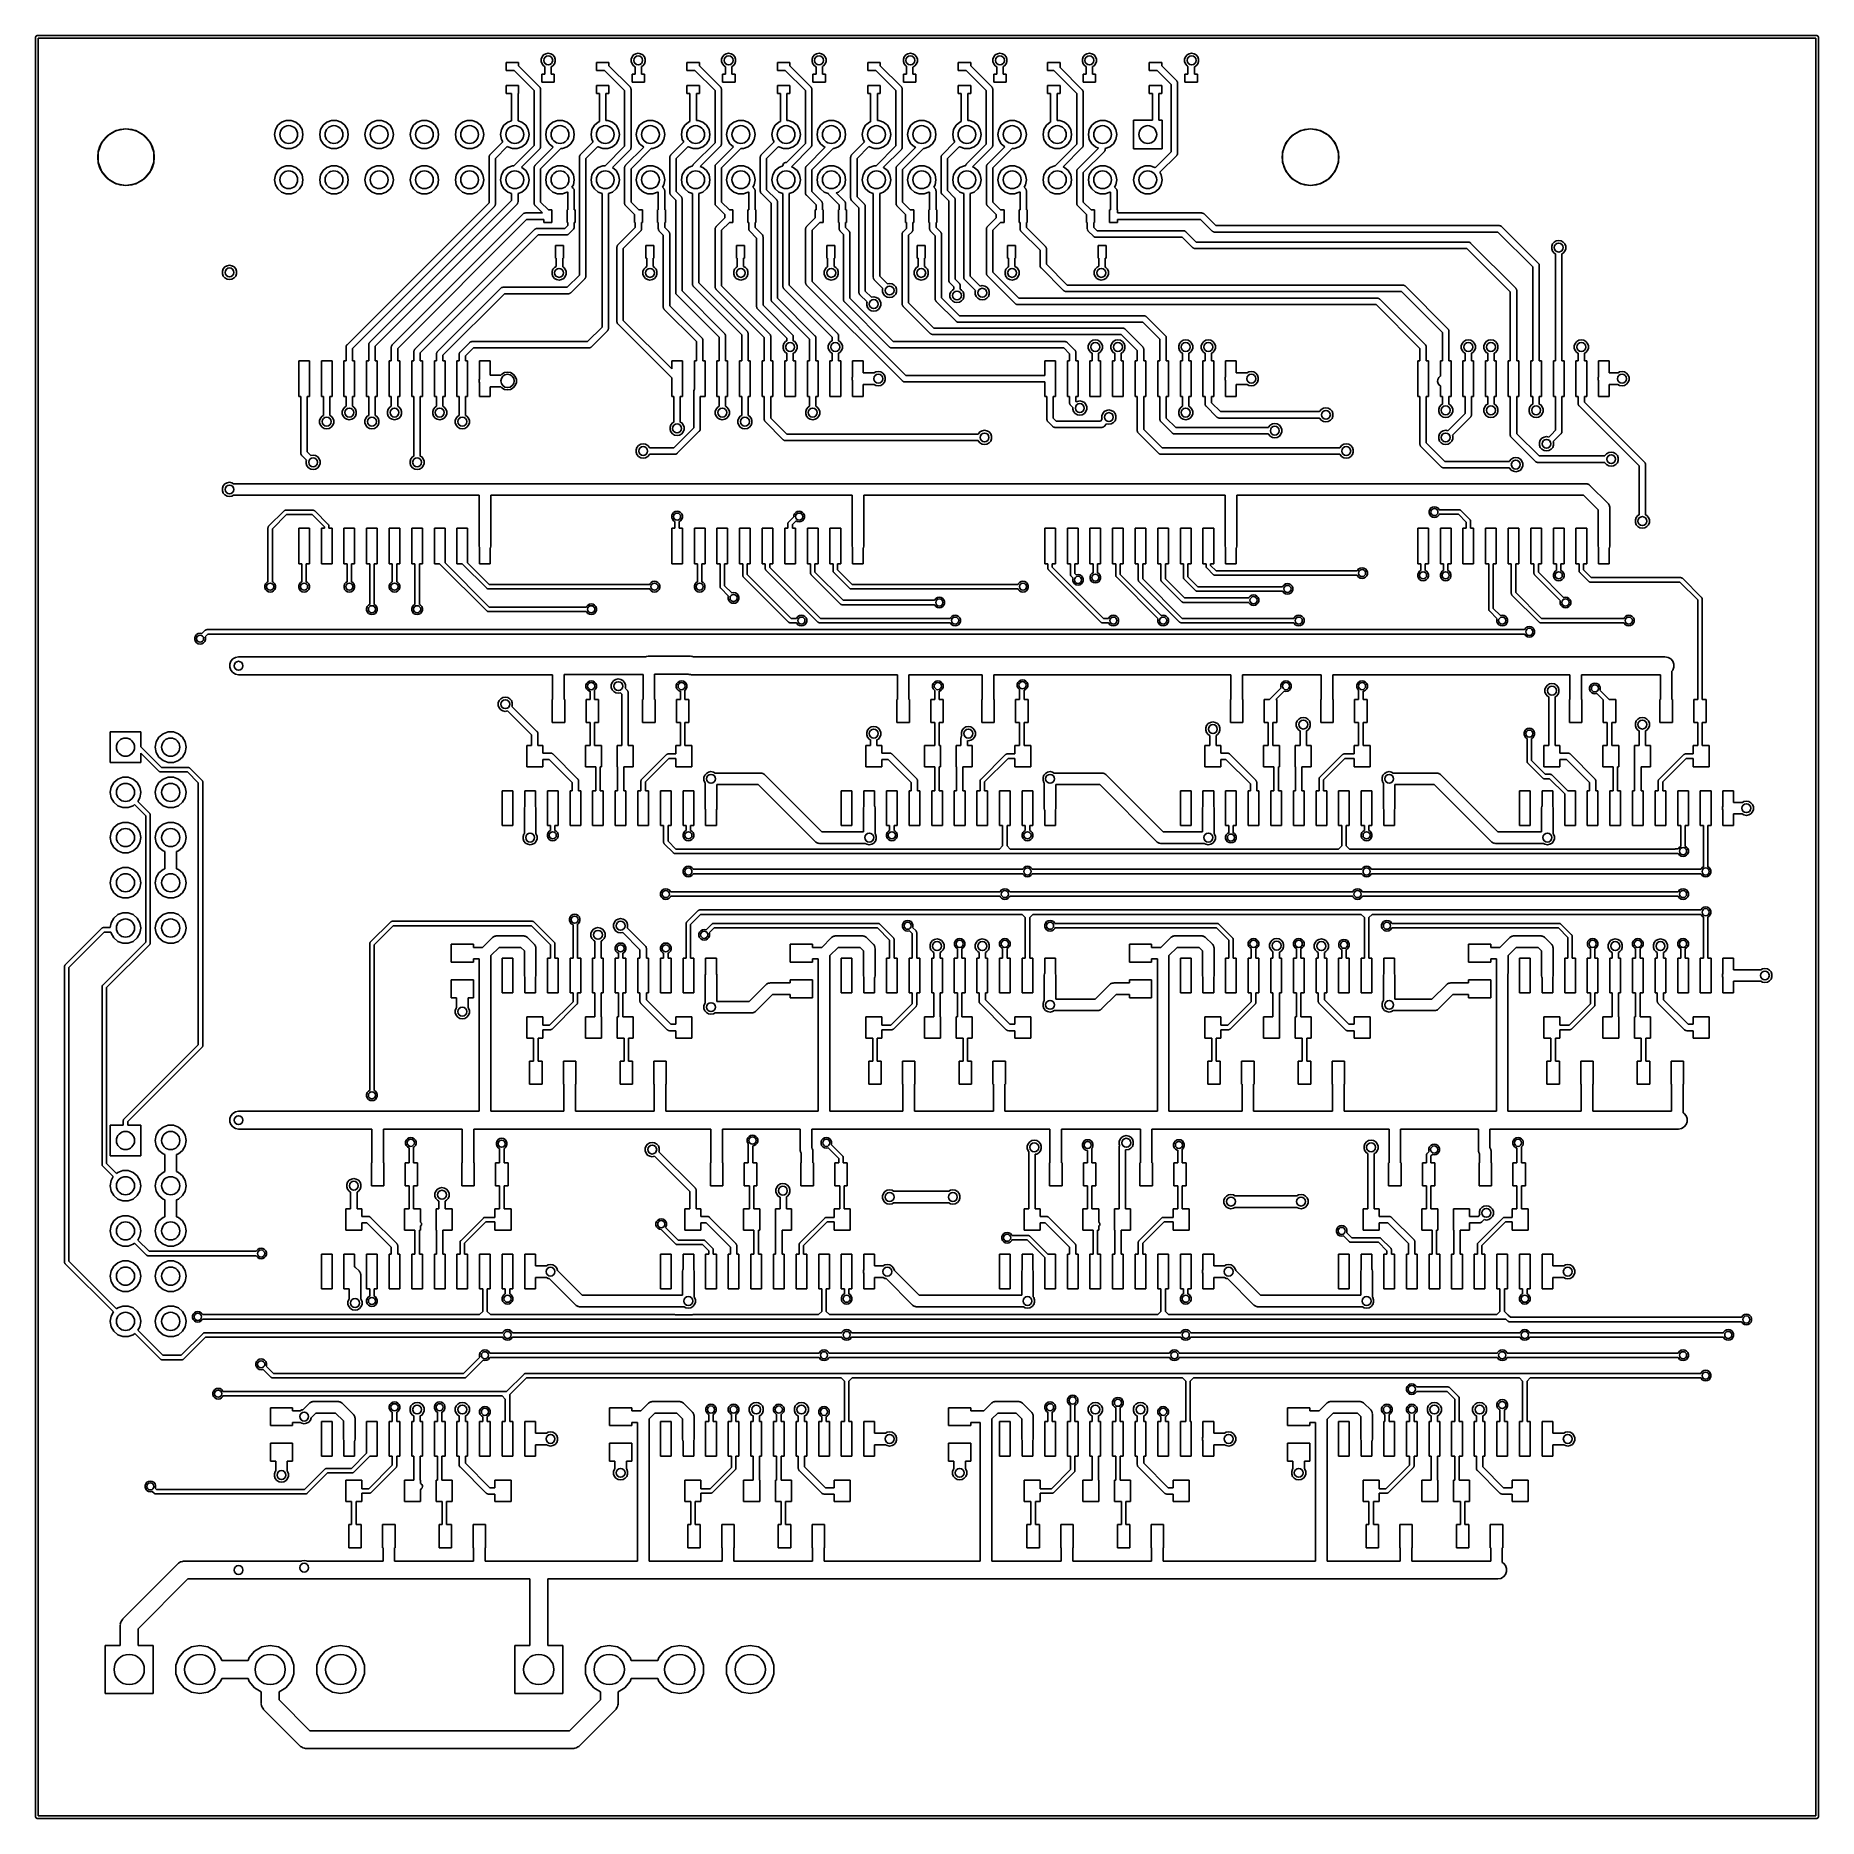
# Model space of a CAD drawing. Extents: x 25 to 125, y -125 to -25.
import ezdxf

# ---------------------------------------------------------------- set-up
doc = ezdxf.new("R2010")
doc.units = 0
doc.header["$MEASUREMENT"] = 0
doc.layers.add('BLACK', color=7, linetype='CONTINUOUS')

msp = doc.modelspace()

# ---------------------------------------------------------------- linework, layer by layer
at = {"layer": 'Black'}
for p, q in [((24.925, -25), (24.9261, -24.9935)), ((24.925, -125), (24.925, -25)), ((24.9261, -24.987), (24.9284, -24.9808)), ((24.9261, -24.9935), (24.9261, -24.987)), ((24.9284, -24.9808), (24.9295, -24.9743)), ((24.9295, -24.9743), (24.9328, -24.9687)), ((24.9328, -24.9687), (24.935, -24.9625)), ((24.935, -24.9625), (24.9393, -24.9575)), ((24.9393, -24.9575), (24.9425, -24.9518)), ((24.9425, -24.9518), (24.9476, -24.9476)), ((24.9476, -24.9476), (24.9518, -24.9425)), ((24.9518, -24.9425), (24.9575, -24.9393)), ((24.9575, -24.9393), (24.9625, -24.935)), ((24.9625, -24.935), (24.9687, -24.9328)), ((24.9687, -24.9328), (24.9743, -24.9295)), ((24.9743, -24.9295), (24.9808, -24.9284)), ((24.9808, -24.9284), (24.987, -24.9261)), ((24.987, -24.9261), (24.9935, -24.9261)), ((24.9935, -24.9261), (25, -24.925)), ((25, -24.925), (125, -24.925)), ((125, -24.925), (125.006, -24.9261)), ((125.006, -24.9261), (125.013, -24.9261)), ((125.013, -24.9261), (125.019, -24.9284)), ((125.019, -24.9284), (125.026, -24.9295)), ((125.026, -24.9295), (125.031, -24.9328)), ((125.031, -24.9328), (125.037, -24.935)), ((125.037, -24.935), (125.043, -24.9393)), ((125.043, -24.9393), (125.048, -24.9425)), ((125.048, -24.9425), (125.052, -24.9476)), ((125.052, -24.9476), (125.057, -24.9518)), ((125.057, -24.9518), (125.061, -24.9575)), ((125.061, -24.9575), (125.065, -24.9625)), ((125.065, -24.9625), (125.067, -24.9687)), ((125.067, -24.9687), (125.07, -24.9743)), ((125.07, -24.9743), (125.072, -24.9808)), ((125.072, -24.9808), (125.074, -24.987)), ((125.074, -24.987), (125.074, -24.9935)), ((125.074, -24.9935), (125.075, -25)), ((125.075, -25), (125.075, -125)), ((25.075, -25.075), (25.075, -124.925)), ((124.925, -25.075), (25.075, -25.075)), ((53.3733, -26.1136), (53.4629, -26.0068)), ((53.4629, -26.0068), (53.5837, -25.9371)), ((53.5837, -25.9371), (53.721, -25.9129)), ((53.721, -25.9129), (53.8583, -25.9371)), ((53.8583, -25.9371), (53.9791, -26.0068)), ((53.9791, -26.0068), (54.0687, -26.1136)), ((58.4279, -26.1136), (58.5175, -26.0068)), ((58.5175, -26.0068), (58.6383, -25.9371)), ((58.6383, -25.9371), (58.7756, -25.9129)), ((58.7756, -25.9129), (58.9129, -25.9371)), ((58.9129, -25.9371), (59.0337, -26.0068)), ((59.0337, -26.0068), (59.1233, -26.1136)), ((63.5079, -26.1136), (63.5975, -26.0068)), ((63.5975, -26.0068), (63.7183, -25.9371)), ((63.7183, -25.9371), (63.8556, -25.9129)), ((63.8556, -25.9129), (63.9929, -25.9371)), ((63.9929, -25.9371), (64.1137, -26.0068)), ((64.1137, -26.0068), (64.2033, -26.1136)), ((68.5879, -26.1136), (68.6775, -26.0068)), ((68.6775, -26.0068), (68.7983, -25.9371)), ((68.7983, -25.9371), (68.9356, -25.9129)), ((68.9356, -25.9129), (69.0729, -25.9371)), ((69.0729, -25.9371), (69.1937, -26.0068)), ((69.1937, -26.0068), (69.2833, -26.1136)), ((73.7187, -26.1136), (73.8083, -26.0068)), ((73.8083, -26.0068), (73.9291, -25.9371)), ((73.9291, -25.9371), (74.0664, -25.9129)), ((74.0664, -25.9129), (74.2037, -25.9371)), ((74.2037, -25.9371), (74.3245, -26.0068)), ((74.3245, -26.0068), (74.4141, -26.1136)), ((78.7479, -26.1136), (78.8375, -26.0068)), ((78.8375, -26.0068), (78.9583, -25.9371)), ((78.9583, -25.9371), (79.0956, -25.9129)), ((79.0956, -25.9129), (79.2329, -25.9371)), ((79.2329, -25.9371), (79.3537, -26.0068)), ((79.3537, -26.0068), (79.4433, -26.1136)), ((83.7771, -26.1136), (83.8667, -26.0068)), ((83.8667, -26.0068), (83.9875, -25.9371)), ((83.9875, -25.9371), (84.1248, -25.9129)), ((84.1248, -25.9129), (84.2621, -25.9371)), ((84.2621, -25.9371), (84.3829, -26.0068)), ((84.3829, -26.0068), (84.4725, -26.1136)), ((89.5175, -26.1136), (89.6071, -26.0068)), ((89.6071, -26.0068), (89.7279, -25.9371)), ((89.7279, -25.9371), (89.8652, -25.9129)), ((89.8652, -25.9129), (90.0025, -25.9371)), ((90.0025, -25.9371), (90.1233, -26.0068)), ((90.1233, -26.0068), (90.2129, -26.1136)), ((124.925, -124.925), (124.925, -25.075)), ((51.355, -26.88), (51.355, -26.43)), ((51.355, -26.43), (52.055, -26.43)), ((51.8004, -26.88), (51.355, -26.88)), ((52.9314, -28.011), (51.8004, -26.88)), ((52.055, -26.43), (52.055, -26.6254)), ((52.055, -26.6254), (53.2387, -27.8091)), ((53.3256, -26.2447), (53.3733, -26.1136)), ((53.3256, -26.3841), (53.3256, -26.2447)), ((53.3733, -26.5152), (53.3256, -26.3841)), ((53.4629, -26.622), (53.3733, -26.5152)), ((53.525, -26.6578), (53.4629, -26.622)), ((53.525, -27.08), (53.525, -26.6578)), ((53.9791, -26.622), (53.885, -26.6763)), ((53.885, -26.6763), (53.885, -27.08)), ((54.0687, -26.5152), (53.9791, -26.622)), ((54.0687, -26.1136), (54.1164, -26.2447)), ((54.1164, -26.3841), (54.0687, -26.5152)), ((54.1164, -26.2447), (54.1164, -26.3841)), ((56.435, -26.88), (56.435, -26.43)), ((56.435, -26.43), (57.135, -26.43)), ((56.8804, -26.88), (56.435, -26.88)), ((58.0114, -28.011), (56.8804, -26.88)), ((57.135, -26.43), (57.135, -26.6254)), ((57.135, -26.6254), (58.3187, -27.8091)), ((58.3802, -26.2447), (58.4279, -26.1136)), ((58.3802, -26.3841), (58.3802, -26.2447)), ((58.4279, -26.5152), (58.3802, -26.3841)), ((58.5175, -26.622), (58.4279, -26.5152)), ((58.605, -26.6725), (58.5175, -26.622)), ((58.605, -27.08), (58.605, -26.6725)), ((59.0337, -26.622), (58.965, -26.6617)), ((58.965, -26.6617), (58.965, -27.08)), ((59.1233, -26.5152), (59.0337, -26.622)), ((59.1233, -26.1136), (59.171, -26.2447)), ((59.171, -26.3841), (59.1233, -26.5152)), ((59.171, -26.2447), (59.171, -26.3841)), ((61.515, -26.88), (61.515, -26.43)), ((61.515, -26.43), (62.215, -26.43)), ((61.9604, -26.88), (61.515, -26.88)), ((63.0914, -28.011), (61.9604, -26.88)), ((62.215, -26.43), (62.215, -26.6254)), ((62.215, -26.6254), (63.3987, -27.8091)), ((63.4602, -26.2447), (63.5079, -26.1136)), ((63.4602, -26.3841), (63.4602, -26.2447)), ((63.5079, -26.5152), (63.4602, -26.3841)), ((63.5975, -26.622), (63.5079, -26.5152)), ((63.685, -26.6725), (63.5975, -26.622)), ((63.685, -27.08), (63.685, -26.6725)), ((64.1137, -26.622), (64.045, -26.6617)), ((64.045, -26.6617), (64.045, -27.08)), ((64.2033, -26.5152), (64.1137, -26.622)), ((64.2033, -26.1136), (64.251, -26.2447)), ((64.251, -26.3841), (64.2033, -26.5152)), ((64.251, -26.2447), (64.251, -26.3841)), ((66.595, -26.88), (66.595, -26.43)), ((66.595, -26.43), (67.295, -26.43)), ((67.0404, -26.88), (66.595, -26.88)), ((68.1714, -28.011), (67.0404, -26.88)), ((67.295, -26.43), (67.295, -26.6254)), ((67.295, -26.6254), (68.4787, -27.8091)), ((68.5402, -26.2447), (68.5879, -26.1136)), ((68.5402, -26.3841), (68.5402, -26.2447)), ((68.5879, -26.5152), (68.5402, -26.3841)), ((68.6775, -26.622), (68.5879, -26.5152)), ((68.765, -26.6725), (68.6775, -26.622)), ((68.765, -27.08), (68.765, -26.6725)), ((69.1937, -26.622), (69.125, -26.6617)), ((69.125, -26.6617), (69.125, -27.08)), ((69.2833, -26.5152), (69.1937, -26.622)), ((69.2833, -26.1136), (69.331, -26.2447)), ((69.331, -26.3841), (69.2833, -26.5152)), ((69.331, -26.2447), (69.331, -26.3841)), ((71.675, -26.88), (71.675, -26.43)), ((71.675, -26.43), (72.375, -26.43)), ((72.1204, -26.88), (71.675, -26.88)), ((73.2514, -28.011), (72.1204, -26.88)), ((72.375, -26.43), (72.375, -26.6254)), ((72.375, -26.6254), (73.5587, -27.8091)), ((73.671, -26.2447), (73.7187, -26.1136)), ((73.671, -26.3841), (73.671, -26.2447)), ((73.7187, -26.5152), (73.671, -26.3841)), ((73.8083, -26.622), (73.7187, -26.5152)), ((73.845, -26.6432), (73.8083, -26.622)), ((73.845, -27.08), (73.845, -26.6432)), ((74.3245, -26.622), (74.205, -26.691)), ((74.205, -26.691), (74.205, -27.08)), ((74.4141, -26.5152), (74.3245, -26.622)), ((74.4141, -26.1136), (74.4618, -26.2447)), ((74.4618, -26.3841), (74.4141, -26.5152)), ((74.4618, -26.2447), (74.4618, -26.3841)), ((76.755, -26.88), (76.755, -26.43)), ((76.755, -26.43), (77.455, -26.43)), ((77.2004, -26.88), (76.755, -26.88)), ((78.3314, -28.011), (77.2004, -26.88)), ((77.455, -26.43), (77.455, -26.6254)), ((77.455, -26.6254), (78.6387, -27.8091)), ((78.7002, -26.2447), (78.7479, -26.1136)), ((78.7002, -26.3841), (78.7002, -26.2447)), ((78.7479, -26.5152), (78.7002, -26.3841)), ((78.8375, -26.622), (78.7479, -26.5152)), ((78.925, -26.6725), (78.8375, -26.622)), ((78.925, -27.08), (78.925, -26.6725)), ((79.3537, -26.622), (79.285, -26.6616)), ((79.285, -26.6616), (79.285, -27.08)), ((79.4433, -26.5152), (79.3537, -26.622)), ((79.4433, -26.1136), (79.491, -26.2447)), ((79.491, -26.3841), (79.4433, -26.5152)), ((79.491, -26.2447), (79.491, -26.3841)), ((81.775, -26.88), (81.775, -26.43)), ((81.775, -26.43), (82.475, -26.43)), ((82.1244, -26.88), (81.775, -26.88)), ((83.4114, -28.167), (82.1244, -26.88)), ((82.475, -26.43), (82.475, -26.7214)), ((82.475, -26.7214), (83.7187, -27.9651)), ((83.7294, -26.2447), (83.7771, -26.1136)), ((83.7294, -26.3841), (83.7294, -26.2447)), ((83.7771, -26.5152), (83.7294, -26.3841)), ((83.8667, -26.622), (83.7771, -26.5152)), ((83.945, -26.6672), (83.8667, -26.622)), ((83.945, -27.08), (83.945, -26.6672)), ((84.3829, -26.622), (84.305, -26.667)), ((84.305, -26.667), (84.305, -27.08)), ((84.4725, -26.5152), (84.3829, -26.622)), ((84.4725, -26.1136), (84.5202, -26.2447)), ((84.5202, -26.3841), (84.4725, -26.5152)), ((84.5202, -26.2447), (84.5202, -26.3841)), ((87.49, -26.88), (87.49, -26.43)), ((87.49, -26.43), (88.19, -26.43)), ((87.9354, -26.88), (87.49, -26.88)), ((88.72, -27.6646), (87.9354, -26.88)), ((88.19, -26.43), (88.19, -26.6254)), ((88.19, -26.6254), (89.0273, -27.4627)), ((89.4698, -26.2447), (89.5175, -26.1136)), ((89.4698, -26.3841), (89.4698, -26.2447)), ((89.5175, -26.5152), (89.4698, -26.3841)), ((89.6071, -26.622), (89.5175, -26.5152)), ((89.66, -26.6525), (89.6071, -26.622)), ((89.66, -27.08), (89.66, -26.6525)), ((90.1233, -26.622), (90.02, -26.6816)), ((90.02, -26.6816), (90.02, -27.08)), ((90.2129, -26.5152), (90.1233, -26.622)), ((90.2129, -26.1136), (90.2606, -26.2447)), ((90.2606, -26.3841), (90.2129, -26.5152)), ((90.2606, -26.2447), (90.2606, -26.3841)), ((51.355, -28.18), (51.355, -27.73)), ((51.355, -27.73), (52.055, -27.73)), ((52.055, -27.73), (52.055, -28.18)), ((52.9314, -31.0912), (52.9314, -28.011)), ((53.2387, -27.8091), (53.2432, -27.8156)), ((53.2432, -27.8156), (53.2493, -27.8207)), ((53.2493, -27.8207), (53.261, -27.8411)), ((53.261, -27.8411), (53.2745, -27.8603)), ((53.2745, -27.8603), (53.2766, -27.868)), ((53.2766, -27.868), (53.2805, -27.8748)), ((53.2805, -27.8748), (53.2846, -27.898)), ((53.2846, -27.898), (53.2907, -27.9207)), ((53.2907, -27.9207), (53.29, -27.9286)), ((53.29, -27.9286), (53.2914, -27.9364)), ((53.2914, -27.9364), (53.2914, -31.1658)), ((53.355, -27.53), (53.355, -27.08)), ((53.355, -27.08), (53.525, -27.08)), ((54.055, -27.53), (53.355, -27.53)), ((53.885, -27.08), (54.055, -27.08)), ((54.055, -27.08), (54.055, -27.53)), ((56.435, -28.18), (56.435, -27.73)), ((56.435, -27.73), (57.135, -27.73)), ((57.135, -27.73), (57.135, -28.18)), ((58.0114, -31.142), (58.0114, -28.011)), ((58.3187, -27.8091), (58.3232, -27.8156)), ((58.3232, -27.8156), (58.3293, -27.8207)), ((58.3293, -27.8207), (58.341, -27.8411)), ((58.341, -27.8411), (58.3545, -27.8603)), ((58.3545, -27.8603), (58.3566, -27.868)), ((58.3566, -27.868), (58.3605, -27.8748)), ((58.3605, -27.8748), (58.3646, -27.898)), ((58.3646, -27.898), (58.3707, -27.9207)), ((58.3707, -27.9207), (58.37, -27.9286)), ((58.37, -27.9286), (58.3714, -27.9364)), ((58.3714, -27.9364), (58.3714, -31.2166)), ((58.435, -27.53), (58.435, -27.08)), ((58.435, -27.08), (58.605, -27.08)), ((59.135, -27.53), (58.435, -27.53)), ((58.965, -27.08), (59.135, -27.08)), ((59.135, -27.08), (59.135, -27.53)), ((61.515, -28.18), (61.515, -27.73)), ((61.515, -27.73), (62.215, -27.73)), ((62.215, -27.73), (62.215, -28.18)), ((63.0914, -30.9388), (63.0914, -28.011)), ((63.3987, -27.8091), (63.4032, -27.8156)), ((63.4032, -27.8156), (63.4093, -27.8207)), ((63.4093, -27.8207), (63.421, -27.8411)), ((63.421, -27.8411), (63.4345, -27.8603)), ((63.4345, -27.8603), (63.4366, -27.868)), ((63.4366, -27.868), (63.4405, -27.8748)), ((63.4405, -27.8748), (63.4446, -27.898)), ((63.4446, -27.898), (63.4507, -27.9207)), ((63.4507, -27.9207), (63.45, -27.9286)), ((63.45, -27.9286), (63.4514, -27.9364)), ((63.4514, -27.9364), (63.4514, -31.0134)), ((63.515, -27.53), (63.515, -27.08)), ((63.515, -27.08), (63.685, -27.08)), ((64.215, -27.53), (63.515, -27.53)), ((64.045, -27.08), (64.215, -27.08)), ((64.215, -27.08), (64.215, -27.53)), ((66.595, -28.18), (66.595, -27.73)), ((66.595, -27.73), (67.295, -27.73)), ((67.295, -27.73), (67.295, -28.18)), ((68.1714, -30.9896), (68.1714, -28.011)), ((68.4787, -27.8091), (68.4832, -27.8156)), ((68.4832, -27.8156), (68.4893, -27.8207)), ((68.4893, -27.8207), (68.501, -27.8411)), ((68.501, -27.8411), (68.5145, -27.8603)), ((68.5145, -27.8603), (68.5166, -27.868)), ((68.5166, -27.868), (68.5205, -27.8748)), ((68.5205, -27.8748), (68.5246, -27.898)), ((68.5246, -27.898), (68.5307, -27.9207)), ((68.5307, -27.9207), (68.53, -27.9286)), ((68.53, -27.9286), (68.5314, -27.9364)), ((68.5314, -27.9364), (68.5314, -31.0642)), ((68.595, -27.53), (68.595, -27.08)), ((68.595, -27.08), (68.765, -27.08)), ((69.295, -27.53), (68.595, -27.53)), ((69.125, -27.08), (69.295, -27.08)), ((69.295, -27.08), (69.295, -27.53)), ((71.675, -28.18), (71.675, -27.73)), ((71.675, -27.73), (72.375, -27.73)), ((72.375, -27.73), (72.375, -28.18)), ((73.2514, -31.1166), (73.2514, -28.011)), ((73.5587, -27.8091), (73.5632, -27.8156)), ((73.5632, -27.8156), (73.5693, -27.8207)), ((73.5693, -27.8207), (73.581, -27.8411)), ((73.581, -27.8411), (73.5945, -27.8603)), ((73.5945, -27.8603), (73.5966, -27.868)), ((73.5966, -27.868), (73.6005, -27.8748)), ((73.6005, -27.8748), (73.6046, -27.898)), ((73.6046, -27.898), (73.6107, -27.9207)), ((73.6107, -27.9207), (73.61, -27.9286)), ((73.61, -27.9286), (73.6114, -27.9364)), ((73.6114, -27.9364), (73.6114, -31.1912)), ((73.675, -27.53), (73.675, -27.08)), ((73.675, -27.08), (73.845, -27.08)), ((74.375, -27.53), (73.675, -27.53)), ((74.205, -27.08), (74.375, -27.08)), ((74.375, -27.08), (74.375, -27.53)), ((76.755, -28.18), (76.755, -27.73)), ((76.755, -27.73), (77.455, -27.73)), ((77.455, -27.73), (77.455, -28.18)), ((78.3314, -31.015), (78.3314, -28.011)), ((78.6387, -27.8091), (78.6432, -27.8156)), ((78.6432, -27.8156), (78.6493, -27.8207)), ((78.6493, -27.8207), (78.661, -27.8411)), ((78.661, -27.8411), (78.6745, -27.8603)), ((78.6745, -27.8603), (78.6766, -27.868)), ((78.6766, -27.868), (78.6805, -27.8748)), ((78.6805, -27.8748), (78.6846, -27.898)), ((78.6846, -27.898), (78.6907, -27.9207)), ((78.6907, -27.9207), (78.69, -27.9286)), ((78.69, -27.9286), (78.6914, -27.9364)), ((78.6914, -27.9364), (78.6914, -31.0896)), ((78.755, -27.53), (78.755, -27.08)), ((78.755, -27.08), (78.925, -27.08)), ((79.455, -27.53), (78.755, -27.53)), ((79.285, -27.08), (79.455, -27.08)), ((79.455, -27.08), (79.455, -27.53)), ((81.775, -28.18), (81.775, -27.73)), ((81.775, -27.73), (82.475, -27.73)), ((82.475, -27.73), (82.475, -28.18)), ((83.7187, -27.9651), (83.7232, -27.9716)), ((83.7232, -27.9716), (83.7293, -27.9767)), ((83.7293, -27.9767), (83.741, -27.9971)), ((83.741, -27.9971), (83.7545, -28.0163)), ((83.7545, -28.0163), (83.7566, -28.024)), ((83.7566, -28.024), (83.7605, -28.0308)), ((83.7605, -28.0308), (83.7646, -28.054)), ((83.775, -27.53), (83.775, -27.08)), ((83.775, -27.08), (83.945, -27.08)), ((84.475, -27.53), (83.775, -27.53)), ((84.305, -27.08), (84.475, -27.08)), ((84.475, -27.08), (84.475, -27.53)), ((87.49, -28.18), (87.49, -27.73)), ((87.49, -27.73), (88.19, -27.73)), ((88.19, -27.73), (88.19, -28.18)), ((88.72, -31.4494), (88.72, -27.6646)), ((89.0273, -27.4627), (89.0318, -27.4692)), ((89.0318, -27.4692), (89.0379, -27.4743)), ((89.0379, -27.4743), (89.0496, -27.4947)), ((89.0496, -27.4947), (89.0631, -27.5139)), ((89.0631, -27.5139), (89.0652, -27.5216)), ((89.0652, -27.5216), (89.0691, -27.5284)), ((89.0691, -27.5284), (89.0732, -27.5516)), ((89.0732, -27.5516), (89.0793, -27.5743)), ((89.0793, -27.5743), (89.0786, -27.5822)), ((89.0786, -27.5822), (89.08, -27.59)), ((89.08, -27.59), (89.08, -31.524)), ((89.49, -27.53), (89.49, -27.08)), ((89.49, -27.08), (89.66, -27.08)), ((90.19, -27.53), (89.49, -27.53)), ((90.02, -27.08), (90.19, -27.08)), ((90.19, -27.08), (90.19, -27.53)), ((51.664, -28.18), (51.355, -28.18)), ((51.664, -29.704), (51.664, -28.18)), ((52.055, -28.18), (52.024, -28.18)), ((52.024, -28.18), (52.024, -29.704)), ((56.605, -28.18), (56.435, -28.18)), ((56.605, -29.7546), (56.605, -28.18)), ((57.135, -28.18), (56.965, -28.18)), ((56.965, -28.18), (56.965, -29.6891)), ((61.685, -28.18), (61.515, -28.18)), ((61.685, -29.7546), (61.685, -28.18)), ((62.215, -28.18), (62.045, -28.18)), ((62.045, -28.18), (62.045, -29.6891)), ((66.765, -28.18), (66.595, -28.18)), ((66.765, -29.7546), (66.765, -28.18)), ((67.295, -28.18), (67.125, -28.18)), ((67.125, -28.18), (67.125, -29.6891)), ((71.825, -28.18), (71.675, -28.18)), ((71.825, -29.7619), (71.825, -28.18)), ((72.375, -28.18), (72.225, -28.18)), ((72.225, -28.18), (72.225, -29.6891)), ((76.925, -28.18), (76.755, -28.18)), ((76.925, -29.7546), (76.925, -28.18)), ((77.455, -28.18), (77.285, -28.18)), ((77.285, -28.18), (77.285, -29.6891)), ((81.945, -28.18), (81.775, -28.18)), ((81.945, -29.7765), (81.945, -28.18)), ((82.475, -28.18), (82.305, -28.18)), ((82.305, -28.18), (82.305, -29.6891)), ((83.4114, -31.015), (83.4114, -28.167)), ((83.7646, -28.054), (83.7707, -28.0767)), ((83.7707, -28.0767), (83.77, -28.0846)), ((83.77, -28.0846), (83.7714, -28.0924)), ((83.7714, -28.0924), (83.7714, -31.0896)), ((87.66, -28.18), (87.49, -28.18)), ((87.66, -29.68), (87.66, -28.18)), ((88.19, -28.18), (88.02, -28.18)), ((88.02, -28.18), (88.02, -29.68)), ((38.3922, -30.2033), (38.5312, -29.9627)), ((38.5312, -29.9627), (38.744, -29.7841)), ((38.744, -29.7841), (39.0051, -29.6891)), ((39.0051, -29.6891), (39.2829, -29.6891)), ((39.2829, -29.6891), (39.544, -29.7841)), ((39.544, -29.7841), (39.7568, -29.9627)), ((39.7568, -29.9627), (39.8958, -30.2033)), ((40.9322, -30.2033), (41.0712, -29.9627)), ((41.0712, -29.9627), (41.284, -29.7841)), ((41.284, -29.7841), (41.5451, -29.6891)), ((41.5451, -29.6891), (41.8229, -29.6891)), ((41.8229, -29.6891), (42.084, -29.7841)), ((42.084, -29.7841), (42.2968, -29.9627)), ((42.2968, -29.9627), (42.4358, -30.2033)), ((43.4722, -30.2033), (43.6112, -29.9627)), ((43.6112, -29.9627), (43.824, -29.7841)), ((43.824, -29.7841), (44.0851, -29.6891)), ((44.0851, -29.6891), (44.3629, -29.6891)), ((44.3629, -29.6891), (44.624, -29.7841)), ((44.624, -29.7841), (44.8368, -29.9627)), ((44.8368, -29.9627), (44.9758, -30.2033)), ((46.0122, -30.2033), (46.1512, -29.9627)), ((46.1512, -29.9627), (46.364, -29.7841)), ((46.364, -29.7841), (46.6251, -29.6891)), ((46.6251, -29.6891), (46.9029, -29.6891)), ((46.9029, -29.6891), (47.164, -29.7841)), ((47.164, -29.7841), (47.3768, -29.9627)), ((47.3768, -29.9627), (47.5158, -30.2033)), ((48.5522, -30.2033), (48.6912, -29.9627)), ((48.6912, -29.9627), (48.904, -29.7841)), ((48.904, -29.7841), (49.1651, -29.6891)), ((49.1651, -29.6891), (49.4429, -29.6891)), ((49.4429, -29.6891), (49.704, -29.7841)), ((49.704, -29.7841), (49.9168, -29.9627)), ((49.9168, -29.9627), (50.0558, -30.2033)), ((51.0922, -30.2033), (51.2312, -29.9627)), ((51.2312, -29.9627), (51.444, -29.7841)), ((51.444, -29.7841), (51.664, -29.704)), ((52.024, -29.704), (52.244, -29.7841)), ((52.244, -29.7841), (52.4568, -29.9627)), ((52.4568, -29.9627), (52.5958, -30.2033)), ((53.6322, -30.2033), (53.7712, -29.9627)), ((53.7712, -29.9627), (53.984, -29.7841)), ((53.984, -29.7841), (54.2451, -29.6891)), ((54.2451, -29.6891), (54.5229, -29.6891)), ((54.5229, -29.6891), (54.784, -29.7841)), ((54.784, -29.7841), (54.9968, -29.9627)), ((54.9968, -29.9627), (55.1358, -30.2033)), ((56.1722, -30.2033), (56.3112, -29.9627)), ((56.3112, -29.9627), (56.524, -29.7841)), ((56.524, -29.7841), (56.605, -29.7546)), ((56.965, -29.6891), (57.0629, -29.6891)), ((57.0629, -29.6891), (57.324, -29.7841)), ((57.324, -29.7841), (57.5368, -29.9627)), ((57.5368, -29.9627), (57.6758, -30.2033)), ((58.7122, -30.2033), (58.8512, -29.9627)), ((58.8512, -29.9627), (59.064, -29.7841)), ((59.064, -29.7841), (59.3251, -29.6891)), ((59.3251, -29.6891), (59.6029, -29.6891)), ((59.6029, -29.6891), (59.864, -29.7841)), ((59.864, -29.7841), (60.0768, -29.9627)), ((60.0768, -29.9627), (60.2158, -30.2033)), ((61.2522, -30.2033), (61.3912, -29.9627)), ((61.3912, -29.9627), (61.604, -29.7841)), ((61.604, -29.7841), (61.685, -29.7546)), ((62.045, -29.6891), (62.1429, -29.6891)), ((62.1429, -29.6891), (62.404, -29.7841)), ((62.404, -29.7841), (62.6168, -29.9627)), ((62.6168, -29.9627), (62.7558, -30.2033)), ((63.7922, -30.2033), (63.9312, -29.9627)), ((63.9312, -29.9627), (64.144, -29.7841)), ((64.144, -29.7841), (64.4051, -29.6891)), ((64.4051, -29.6891), (64.6829, -29.6891)), ((64.6829, -29.6891), (64.944, -29.7841)), ((64.944, -29.7841), (65.1568, -29.9627)), ((65.1568, -29.9627), (65.2958, -30.2033)), ((66.3322, -30.2033), (66.4712, -29.9627)), ((66.4712, -29.9627), (66.684, -29.7841)), ((66.684, -29.7841), (66.765, -29.7546)), ((67.125, -29.6891), (67.2229, -29.6891)), ((67.2229, -29.6891), (67.484, -29.7841)), ((67.484, -29.7841), (67.6968, -29.9627)), ((67.6968, -29.9627), (67.8358, -30.2033)), ((68.8722, -30.2033), (69.0112, -29.9627)), ((69.0112, -29.9627), (69.224, -29.7841)), ((69.224, -29.7841), (69.4851, -29.6891)), ((69.4851, -29.6891), (69.7629, -29.6891)), ((69.7629, -29.6891), (70.024, -29.7841)), ((70.024, -29.7841), (70.2368, -29.9627)), ((70.2368, -29.9627), (70.3758, -30.2033)), ((71.4122, -30.2033), (71.5512, -29.9627)), ((71.5512, -29.9627), (71.764, -29.7841)), ((71.764, -29.7841), (71.825, -29.7619)), ((72.225, -29.6891), (72.3029, -29.6891)), ((72.3029, -29.6891), (72.564, -29.7841)), ((72.564, -29.7841), (72.7768, -29.9627)), ((72.7768, -29.9627), (72.9158, -30.2033)), ((73.9522, -30.2033), (74.0912, -29.9627)), ((74.0912, -29.9627), (74.304, -29.7841)), ((74.304, -29.7841), (74.5651, -29.6891)), ((74.5651, -29.6891), (74.8429, -29.6891)), ((74.8429, -29.6891), (75.104, -29.7841)), ((75.104, -29.7841), (75.3168, -29.9627)), ((75.3168, -29.9627), (75.4558, -30.2033)), ((76.4922, -30.2033), (76.6312, -29.9627)), ((76.6312, -29.9627), (76.844, -29.7841)), ((76.844, -29.7841), (76.925, -29.7546)), ((77.285, -29.6891), (77.3829, -29.6891)), ((77.3829, -29.6891), (77.644, -29.7841)), ((77.644, -29.7841), (77.8568, -29.9627)), ((77.8568, -29.9627), (77.9958, -30.2033)), ((79.0322, -30.2033), (79.1712, -29.9627)), ((79.1712, -29.9627), (79.384, -29.7841)), ((79.384, -29.7841), (79.6451, -29.6891)), ((79.6451, -29.6891), (79.9229, -29.6891)), ((79.9229, -29.6891), (80.184, -29.7841)), ((80.184, -29.7841), (80.3968, -29.9627)), ((80.3968, -29.9627), (80.5358, -30.2033)), ((81.5722, -30.2033), (81.7112, -29.9627)), ((81.7112, -29.9627), (81.924, -29.7841)), ((81.924, -29.7841), (81.945, -29.7765)), ((82.305, -29.6891), (82.4629, -29.6891)), ((82.4629, -29.6891), (82.724, -29.7841)), ((82.724, -29.7841), (82.9368, -29.9627)), ((82.9368, -29.9627), (83.0758, -30.2033)), ((84.1122, -30.2033), (84.2512, -29.9627)), ((84.2512, -29.9627), (84.464, -29.7841)), ((84.464, -29.7841), (84.7251, -29.6891)), ((84.7251, -29.6891), (85.0029, -29.6891)), ((85.0029, -29.6891), (85.264, -29.7841)), ((85.264, -29.7841), (85.4768, -29.9627)), ((85.4768, -29.9627), (85.6158, -30.2033)), ((86.604, -31.28), (86.604, -29.68)), ((86.604, -29.68), (87.66, -29.68)), ((88.02, -29.68), (88.204, -29.68)), ((88.204, -29.68), (88.204, -31.28)), ((28.4306, -31.4733), (28.6199, -30.9532)), ((28.6199, -30.9532), (28.9757, -30.5293)), ((28.9757, -30.5293), (29.455, -30.2525)), ((29.455, -30.2525), (30, -30.1564)), ((30, -30.1564), (30.545, -30.2525)), ((30.545, -30.2525), (31.0243, -30.5293)), ((31.0243, -30.5293), (31.3801, -30.9532)), ((31.3801, -30.9532), (31.5694, -31.4733)), ((38.344, -30.4769), (38.3922, -30.2033)), ((38.344, -30.4831), (38.344, -30.4769)), ((38.3922, -30.7567), (38.344, -30.4831)), ((38.5312, -30.9973), (38.3922, -30.7567)), ((38.744, -31.1759), (38.5312, -30.9973)), ((39.7568, -30.9973), (39.544, -31.1759)), ((39.8958, -30.7567), (39.7568, -30.9973)), ((39.8958, -30.2033), (39.944, -30.4769)), ((39.944, -30.4831), (39.8958, -30.7567)), ((39.944, -30.4769), (39.944, -30.4831)), ((40.884, -30.4769), (40.9322, -30.2033)), ((40.884, -30.4831), (40.884, -30.4769)), ((40.9322, -30.7567), (40.884, -30.4831)), ((41.0712, -30.9973), (40.9322, -30.7567)), ((41.284, -31.1759), (41.0712, -30.9973)), ((42.2968, -30.9973), (42.084, -31.1759)), ((42.4358, -30.7567), (42.2968, -30.9973)), ((42.4358, -30.2033), (42.484, -30.4769)), ((42.484, -30.4831), (42.4358, -30.7567)), ((42.484, -30.4769), (42.484, -30.4831)), ((43.424, -30.4769), (43.4722, -30.2033)), ((43.424, -30.4831), (43.424, -30.4769)), ((43.4722, -30.7567), (43.424, -30.4831)), ((43.6112, -30.9973), (43.4722, -30.7567)), ((43.824, -31.1759), (43.6112, -30.9973)), ((44.8368, -30.9973), (44.624, -31.1759)), ((44.9758, -30.7567), (44.8368, -30.9973)), ((44.9758, -30.2033), (45.024, -30.4769)), ((45.024, -30.4831), (44.9758, -30.7567)), ((45.024, -30.4769), (45.024, -30.4831)), ((45.964, -30.4769), (46.0122, -30.2033)), ((45.964, -30.4831), (45.964, -30.4769)), ((46.0122, -30.7567), (45.964, -30.4831)), ((46.1512, -30.9973), (46.0122, -30.7567)), ((46.364, -31.1759), (46.1512, -30.9973)), ((47.3768, -30.9973), (47.164, -31.1759)), ((47.5158, -30.7567), (47.3768, -30.9973)), ((47.5158, -30.2033), (47.564, -30.4769)), ((47.564, -30.4831), (47.5158, -30.7567)), ((47.564, -30.4769), (47.564, -30.4831)), ((48.504, -30.4769), (48.5522, -30.2033)), ((48.504, -30.4831), (48.504, -30.4769)), ((48.5522, -30.7567), (48.504, -30.4831)), ((48.6912, -30.9973), (48.5522, -30.7567)), ((48.904, -31.1759), (48.6912, -30.9973)), ((49.9168, -30.9973), (49.704, -31.1759)), ((50.0558, -30.7567), (49.9168, -30.9973)), ((50.0558, -30.2033), (50.104, -30.4769)), ((50.104, -30.4831), (50.0558, -30.7567)), ((50.104, -30.4769), (50.104, -30.4831)), ((50.4467, -31.6227), (51.173, -30.8965)), ((51.044, -30.4769), (51.0922, -30.2033)), ((51.044, -30.4831), (51.044, -30.4769)), ((51.0922, -30.7567), (51.044, -30.4831)), ((51.173, -30.8965), (51.0922, -30.7567)), ((52.4568, -30.9973), (52.244, -31.1759)), ((52.5958, -30.7567), (52.4568, -30.9973)), ((52.5958, -30.2033), (52.644, -30.4769)), ((52.644, -30.4831), (52.5958, -30.7567)), ((52.644, -30.4769), (52.644, -30.4831)), ((53.584, -30.4769), (53.6322, -30.2033)), ((53.584, -30.4831), (53.584, -30.4769)), ((53.6322, -30.7567), (53.584, -30.4831)), ((53.7712, -30.9973), (53.6322, -30.7567)), ((53.984, -31.1759), (53.7712, -30.9973)), ((54.9968, -30.9973), (54.784, -31.1759)), ((55.1358, -30.7567), (54.9968, -30.9973)), ((55.1358, -30.2033), (55.184, -30.4769)), ((55.184, -30.4831), (55.1358, -30.7567)), ((55.184, -30.4769), (55.184, -30.4831)), ((55.5241, -31.6253), (56.253, -30.8965)), ((56.124, -30.4769), (56.1722, -30.2033)), ((56.124, -30.4831), (56.124, -30.4769)), ((56.1722, -30.7567), (56.124, -30.4831)), ((56.253, -30.8965), (56.1722, -30.7567)), ((57.5368, -30.9973), (57.324, -31.1759)), ((57.6758, -30.7567), (57.5368, -30.9973)), ((57.6758, -30.2033), (57.724, -30.4769)), ((57.724, -30.4831), (57.6758, -30.7567)), ((57.724, -30.4769), (57.724, -30.4831)), ((58.664, -30.4769), (58.7122, -30.2033)), ((58.664, -30.4831), (58.664, -30.4769)), ((58.7122, -30.7567), (58.664, -30.4831)), ((58.8512, -30.9973), (58.7122, -30.7567)), ((59.064, -31.1759), (58.8512, -30.9973)), ((60.0768, -30.9973), (59.864, -31.1759)), ((60.2158, -30.7567), (60.0768, -30.9973)), ((60.2158, -30.2033), (60.264, -30.4769)), ((60.264, -30.4831), (60.2158, -30.7567)), ((60.264, -30.4769), (60.264, -30.4831)), ((60.6041, -31.6253), (61.333, -30.8965)), ((61.204, -30.4769), (61.2522, -30.2033)), ((61.204, -30.4831), (61.204, -30.4769)), ((61.2522, -30.7567), (61.204, -30.4831)), ((61.333, -30.8965), (61.2522, -30.7567)), ((61.8767, -32.1535), (63.0914, -30.9388)), ((62.6168, -30.9973), (62.404, -31.1759)), ((62.7558, -30.7567), (62.6168, -30.9973)), ((62.7558, -30.2033), (62.804, -30.4769)), ((62.804, -30.4831), (62.7558, -30.7567)), ((62.804, -30.4769), (62.804, -30.4831)), ((63.4507, -31.0291), (63.4446, -31.0518)), ((63.4514, -31.0134), (63.45, -31.0212)), ((63.45, -31.0212), (63.4507, -31.0291)), ((63.744, -30.4769), (63.7922, -30.2033)), ((63.744, -30.4831), (63.744, -30.4769)), ((63.7922, -30.7567), (63.744, -30.4831)), ((63.9312, -30.9973), (63.7922, -30.7567)), ((64.1333, -31.1669), (63.9312, -30.9973)), ((65.1568, -30.9973), (64.944, -31.1759)), ((65.2958, -30.7567), (65.1568, -30.9973)), ((65.2958, -30.2033), (65.344, -30.4769)), ((65.344, -30.4831), (65.2958, -30.7567)), ((65.344, -30.4769), (65.344, -30.4831)), ((65.6841, -31.6253), (66.413, -30.8965)), ((66.284, -30.4769), (66.3322, -30.2033)), ((66.284, -30.4831), (66.284, -30.4769)), ((66.3322, -30.7567), (66.284, -30.4831)), ((66.413, -30.8965), (66.3322, -30.7567)), ((67.1119, -32.0491), (68.1714, -30.9896)), ((67.6968, -30.9973), (67.484, -31.1759)), ((67.8358, -30.7567), (67.6968, -30.9973)), ((67.8358, -30.2033), (67.884, -30.4769)), ((67.884, -30.4831), (67.8358, -30.7567)), ((67.884, -30.4769), (67.884, -30.4831)), ((68.824, -30.4769), (68.8722, -30.2033)), ((68.824, -30.4831), (68.824, -30.4769)), ((68.8722, -30.7567), (68.824, -30.4831)), ((69.0112, -30.9973), (68.8722, -30.7567)), ((69.224, -31.1759), (69.0112, -30.9973)), ((70.2368, -30.9973), (70.024, -31.1759)), ((70.3758, -30.7567), (70.2368, -30.9973)), ((70.3758, -30.2033), (70.424, -30.4769)), ((70.424, -30.4831), (70.3758, -30.7567)), ((70.424, -30.4769), (70.424, -30.4831)), ((70.7641, -31.6253), (71.493, -30.8965)), ((71.364, -30.4769), (71.4122, -30.2033)), ((71.364, -30.4831), (71.364, -30.4769)), ((71.4122, -30.7567), (71.364, -30.4831)), ((71.493, -30.8965), (71.4122, -30.7567)), ((72.7768, -30.9973), (72.564, -31.1759)), ((72.9158, -30.7567), (72.7768, -30.9973)), ((72.9158, -30.2033), (72.964, -30.4769)), ((72.964, -30.4831), (72.9158, -30.7567)), ((72.964, -30.4769), (72.964, -30.4831)), ((73.904, -30.4769), (73.9522, -30.2033)), ((73.904, -30.4831), (73.904, -30.4769)), ((73.9522, -30.7567), (73.904, -30.4831)), ((74.0912, -30.9973), (73.9522, -30.7567)), ((74.304, -31.1759), (74.0912, -30.9973)), ((75.3168, -30.9973), (75.104, -31.1759)), ((75.4558, -30.7567), (75.3168, -30.9973)), ((75.4558, -30.2033), (75.504, -30.4769)), ((75.504, -30.4831), (75.4558, -30.7567)), ((75.504, -30.4769), (75.504, -30.4831)), ((75.8441, -31.6253), (76.573, -30.8965)), ((76.444, -30.4769), (76.4922, -30.2033)), ((76.444, -30.4831), (76.444, -30.4769)), ((76.4922, -30.7567), (76.444, -30.4831)), ((76.573, -30.8965), (76.4922, -30.7567)), ((77.2157, -32.1307), (78.3314, -31.015)), ((77.8568, -30.9973), (77.644, -31.1759)), ((77.9958, -30.7567), (77.8568, -30.9973)), ((77.9958, -30.2033), (78.044, -30.4769)), ((78.044, -30.4831), (77.9958, -30.7567)), ((78.044, -30.4769), (78.044, -30.4831)), ((78.984, -30.4769), (79.0322, -30.2033)), ((78.984, -30.4831), (78.984, -30.4769)), ((79.0322, -30.7567), (78.984, -30.4831)), ((79.1712, -30.9973), (79.0322, -30.7567)), ((79.3733, -31.1669), (79.1712, -30.9973)), ((80.3968, -30.9973), (80.184, -31.1759)), ((80.5358, -30.7567), (80.3968, -30.9973)), ((80.5358, -30.2033), (80.584, -30.4769)), ((80.584, -30.4831), (80.5358, -30.7567)), ((80.584, -30.4769), (80.584, -30.4831)), ((81.524, -30.4769), (81.5722, -30.2033)), ((81.524, -30.4831), (81.524, -30.4769)), ((81.5722, -30.7567), (81.524, -30.4831)), ((81.7112, -30.9973), (81.5722, -30.7567)), ((81.924, -31.1759), (81.7112, -30.9973)), ((82.1973, -32.2291), (83.4114, -31.015)), ((82.9368, -30.9973), (82.724, -31.1759)), ((83.0758, -30.7567), (82.9368, -30.9973)), ((83.0758, -30.2033), (83.124, -30.4769)), ((83.124, -30.4831), (83.0758, -30.7567)), ((83.124, -30.4769), (83.124, -30.4831)), ((84.064, -30.4769), (84.1122, -30.2033)), ((84.064, -30.4831), (84.064, -30.4769)), ((84.1122, -30.7567), (84.064, -30.4831)), ((84.2512, -30.9973), (84.1122, -30.7567)), ((84.464, -31.1759), (84.2512, -30.9973)), ((85.4768, -30.9973), (85.264, -31.1759)), ((85.6158, -30.7567), (85.4768, -30.9973)), ((85.6158, -30.2033), (85.664, -30.4769)), ((85.664, -30.4831), (85.6158, -30.7567)), ((85.664, -30.4769), (85.664, -30.4831)), ((94.9786, -31.4733), (95.1679, -30.9532)), ((95.1679, -30.9532), (95.5237, -30.5293)), ((95.5237, -30.5293), (96.003, -30.2525)), ((96.003, -30.2525), (96.548, -30.1564)), ((96.548, -30.1564), (97.093, -30.2525)), ((97.093, -30.2525), (97.5723, -30.5293)), ((97.5723, -30.5293), (97.9281, -30.9532)), ((97.9281, -30.9532), (98.1174, -31.4733)), ((28.4306, -32.0267), (28.4306, -31.4733)), ((28.6199, -32.5468), (28.4306, -32.0267)), ((31.5694, -32.0267), (31.3801, -32.5468)), ((31.5694, -31.4733), (31.5694, -32.0267)), ((39.0051, -31.2709), (38.744, -31.1759)), ((39.2829, -31.2709), (39.0051, -31.2709)), ((39.544, -31.1759), (39.2829, -31.2709)), ((41.5451, -31.2709), (41.284, -31.1759)), ((41.8229, -31.2709), (41.5451, -31.2709)), ((42.084, -31.1759), (41.8229, -31.2709)), ((44.0851, -31.2709), (43.824, -31.1759)), ((44.3629, -31.2709), (44.0851, -31.2709)), ((44.624, -31.1759), (44.3629, -31.2709)), ((46.6251, -31.2709), (46.364, -31.1759)), ((46.9029, -31.2709), (46.6251, -31.2709)), ((47.164, -31.1759), (46.9029, -31.2709)), ((49.1651, -31.2709), (48.904, -31.1759)), ((49.4429, -31.2709), (49.1651, -31.2709)), ((49.704, -31.1759), (49.4429, -31.2709)), ((50.394, -31.75), (50.3954, -31.7422)), ((50.394, -34.3144), (50.394, -31.75)), ((50.3947, -31.7343), (50.4008, -31.7116)), ((50.3954, -31.7422), (50.3947, -31.7343)), ((50.4008, -31.7116), (50.4049, -31.6884)), ((50.4049, -31.6884), (50.4088, -31.6816)), ((50.4088, -31.6816), (50.4109, -31.6739)), ((50.4109, -31.6739), (50.4244, -31.6547)), ((50.4244, -31.6547), (50.4361, -31.6343)), ((50.4361, -31.6343), (50.4422, -31.6292)), ((50.4422, -31.6292), (50.4467, -31.6227)), ((51.4215, -31.157), (50.754, -31.8246)), ((50.754, -31.8246), (50.754, -34.389)), ((51.444, -31.1759), (51.4215, -31.157)), ((51.7051, -31.2709), (51.444, -31.1759)), ((51.9829, -31.2709), (51.7051, -31.2709)), ((51.7935, -32.2291), (52.9314, -31.0912)), ((52.244, -31.1759), (51.9829, -31.2709)), ((53.2387, -31.2931), (52.2173, -32.3144)), ((52.9841, -32.2069), (54.0068, -31.1842)), ((53.2432, -31.2866), (53.2387, -31.2931)), ((53.2493, -31.2815), (53.2432, -31.2866)), ((53.261, -31.2611), (53.2493, -31.2815)), ((53.2745, -31.2419), (53.261, -31.2611)), ((53.2766, -31.2342), (53.2745, -31.2419)), ((53.2805, -31.2274), (53.2766, -31.2342)), ((53.2846, -31.2042), (53.2805, -31.2274)), ((53.2907, -31.1815), (53.2846, -31.2042)), ((53.2914, -31.1658), (53.29, -31.1736)), ((53.29, -31.1736), (53.2907, -31.1815)), ((54.4293, -31.2709), (53.2914, -32.4088)), ((54.0068, -31.1842), (53.984, -31.1759)), ((54.5229, -31.2709), (54.4293, -31.2709)), ((54.784, -31.1759), (54.5229, -31.2709)), ((55.4714, -31.7526), (55.4728, -31.7448)), ((55.4714, -38.381), (55.4714, -31.7526)), ((55.4721, -31.7369), (55.4782, -31.7142)), ((55.4728, -31.7448), (55.4721, -31.7369)), ((55.4782, -31.7142), (55.4823, -31.691)), ((55.4823, -31.691), (55.4862, -31.6842)), ((55.4862, -31.6842), (55.4883, -31.6765)), ((55.4883, -31.6765), (55.5018, -31.6573)), ((55.5018, -31.6573), (55.5135, -31.6369)), ((55.5135, -31.6369), (55.5196, -31.6318)), ((55.5196, -31.6318), (55.5241, -31.6253)), ((56.5015, -31.157), (55.8314, -31.8272)), ((55.8314, -31.8272), (55.8314, -38.4556)), ((56.524, -31.1759), (56.5015, -31.157)), ((56.7851, -31.2709), (56.524, -31.1759)), ((57.0629, -31.2709), (56.7851, -31.2709)), ((56.9243, -32.2291), (58.0114, -31.142)), ((57.324, -31.1759), (57.0629, -31.2709)), ((58.3187, -31.3439), (57.3318, -32.3307)), ((58.0641, -32.2069), (59.0868, -31.1842)), ((58.3232, -31.3374), (58.3187, -31.3439)), ((58.3293, -31.3323), (58.3232, -31.3374)), ((58.341, -31.3119), (58.3293, -31.3323)), ((58.3545, -31.2927), (58.341, -31.3119)), ((58.3566, -31.285), (58.3545, -31.2927)), ((58.3605, -31.2782), (58.3566, -31.285)), ((58.3646, -31.255), (58.3605, -31.2782)), ((58.3707, -31.2323), (58.3646, -31.255)), ((58.3714, -31.2166), (58.37, -31.2244)), ((58.37, -31.2244), (58.3707, -31.2323)), ((59.5093, -31.2709), (58.3714, -32.4088)), ((59.0868, -31.1842), (59.064, -31.1759)), ((59.6029, -31.2709), (59.5093, -31.2709)), ((59.864, -31.1759), (59.6029, -31.2709)), ((60.5514, -31.7526), (60.5528, -31.7448)), ((60.5514, -33.7566), (60.5514, -31.7526)), ((60.5521, -31.7369), (60.5582, -31.7142)), ((60.5528, -31.7448), (60.5521, -31.7369)), ((60.5582, -31.7142), (60.5623, -31.691)), ((60.5623, -31.691), (60.5662, -31.6842)), ((60.5662, -31.6842), (60.5683, -31.6765)), ((60.5683, -31.6765), (60.5818, -31.6573)), ((60.5818, -31.6573), (60.5935, -31.6369)), ((60.5935, -31.6369), (60.5996, -31.6318)), ((60.5996, -31.6318), (60.6041, -31.6253)), ((61.5815, -31.157), (60.9114, -31.8272)), ((60.9114, -31.8272), (60.9114, -33.682)), ((61.604, -31.1759), (61.5815, -31.157)), ((61.8651, -31.2709), (61.604, -31.1759)), ((62.1429, -31.2709), (61.8651, -31.2709)), ((62.404, -31.1759), (62.1429, -31.2709)), ((63.3987, -31.1407), (62.2656, -32.2738)), ((63.1441, -32.1561), (64.1333, -31.1669)), ((63.4032, -31.1342), (63.3987, -31.1407)), ((63.4093, -31.1291), (63.4032, -31.1342)), ((63.421, -31.1087), (63.4093, -31.1291)), ((63.4345, -31.0895), (63.421, -31.1087)), ((63.4366, -31.0818), (63.4345, -31.0895)), ((63.4405, -31.075), (63.4366, -31.0818)), ((63.4446, -31.0518), (63.4405, -31.075)), ((64.5385, -31.2709), (63.4514, -32.358)), ((64.6829, -31.2709), (64.5385, -31.2709)), ((64.944, -31.1759), (64.6829, -31.2709)), ((65.6314, -31.7526), (65.6328, -31.7448)), ((65.6314, -33.655), (65.6314, -31.7526)), ((65.6321, -31.7369), (65.6382, -31.7142)), ((65.6328, -31.7448), (65.6321, -31.7369)), ((65.6382, -31.7142), (65.6423, -31.691)), ((65.6423, -31.691), (65.6462, -31.6842)), ((65.6462, -31.6842), (65.6483, -31.6765)), ((65.6483, -31.6765), (65.6618, -31.6573)), ((65.6618, -31.6573), (65.6735, -31.6369)), ((65.6735, -31.6369), (65.6796, -31.6318)), ((65.6796, -31.6318), (65.6841, -31.6253)), ((66.6615, -31.157), (65.9914, -31.8272)), ((65.9914, -31.8272), (65.9914, -33.5804)), ((66.684, -31.1759), (66.6615, -31.157)), ((66.9451, -31.2709), (66.684, -31.1759)), ((67.2229, -31.2709), (66.9451, -31.2709)), ((67.484, -31.1759), (67.2229, -31.2709)), ((68.4787, -31.1915), (67.3828, -32.2873)), ((68.2241, -32.2577), (69.2841, -31.1977)), ((68.4832, -31.185), (68.4787, -31.1915)), ((68.4893, -31.1799), (68.4832, -31.185)), ((68.501, -31.1595), (68.4893, -31.1799)), ((68.5145, -31.1403), (68.501, -31.1595)), ((68.5166, -31.1326), (68.5145, -31.1403)), ((68.5205, -31.1258), (68.5166, -31.1326)), ((68.5246, -31.1026), (68.5205, -31.1258)), ((68.5307, -31.0799), (68.5246, -31.1026)), ((68.5314, -31.0642), (68.53, -31.072)), ((68.53, -31.072), (68.5307, -31.0799)), ((69.7201, -31.2709), (68.5314, -32.4596)), ((69.2841, -31.1977), (69.224, -31.1759)), ((69.7629, -31.2709), (69.7201, -31.2709)), ((70.024, -31.1759), (69.7629, -31.2709)), ((70.7114, -31.7526), (70.7128, -31.7448)), ((70.7114, -34.0614), (70.7114, -31.7526)), ((70.7121, -31.7369), (70.7182, -31.7142)), ((70.7128, -31.7448), (70.7121, -31.7369)), ((70.7182, -31.7142), (70.7223, -31.691)), ((70.7223, -31.691), (70.7262, -31.6842)), ((70.7262, -31.6842), (70.7283, -31.6765)), ((70.7283, -31.6765), (70.7418, -31.6573)), ((70.7418, -31.6573), (70.7535, -31.6369)), ((70.7535, -31.6369), (70.7596, -31.6318)), ((70.7596, -31.6318), (70.7641, -31.6253)), ((71.7415, -31.157), (71.0714, -31.8272)), ((71.0714, -31.8272), (71.0714, -33.9868)), ((71.764, -31.1759), (71.7415, -31.157)), ((72.0251, -31.2709), (71.764, -31.1759)), ((72.3029, -31.2709), (72.0251, -31.2709)), ((72.1389, -32.2291), (73.2514, -31.1166)), ((72.564, -31.1759), (72.3029, -31.2709)), ((73.5587, -31.3185), (72.556, -32.3212)), ((73.3137, -32.2481), (74.3641, -31.1977)), ((73.5632, -31.312), (73.5587, -31.3185)), ((73.5693, -31.3069), (73.5632, -31.312)), ((73.581, -31.2865), (73.5693, -31.3069)), ((73.5945, -31.2673), (73.581, -31.2865)), ((73.5966, -31.2596), (73.5945, -31.2673)), ((73.6005, -31.2528), (73.5966, -31.2596)), ((73.6046, -31.2296), (73.6005, -31.2528)), ((73.6107, -31.2069), (73.6046, -31.2296)), ((73.6114, -31.1912), (73.61, -31.199)), ((73.61, -31.199), (73.6107, -31.2069)), ((74.8001, -31.2709), (73.621, -32.45)), ((74.3641, -31.1977), (74.304, -31.1759)), ((74.8429, -31.2709), (74.8001, -31.2709)), ((75.104, -31.1759), (74.8429, -31.2709)), ((75.7914, -31.7526), (75.7928, -31.7448)), ((75.7914, -33.7058), (75.7914, -31.7526)), ((75.7921, -31.7369), (75.7982, -31.7142)), ((75.7928, -31.7448), (75.7921, -31.7369)), ((75.7982, -31.7142), (75.8023, -31.691)), ((75.8023, -31.691), (75.8062, -31.6842)), ((75.8062, -31.6842), (75.8083, -31.6765)), ((75.8083, -31.6765), (75.8218, -31.6573)), ((75.8218, -31.6573), (75.8335, -31.6369)), ((75.8335, -31.6369), (75.8396, -31.6318)), ((75.8396, -31.6318), (75.8441, -31.6253)), ((76.8215, -31.157), (76.1514, -31.8272)), ((76.1514, -31.8272), (76.1514, -33.6312)), ((76.844, -31.1759), (76.8215, -31.157)), ((77.1051, -31.2709), (76.844, -31.1759)), ((77.3829, -31.2709), (77.1051, -31.2709)), ((77.644, -31.1759), (77.3829, -31.2709)), ((78.6387, -31.2169), (77.5615, -32.2941)), ((78.3937, -32.1465), (79.3733, -31.1669)), ((78.6432, -31.2104), (78.6387, -31.2169)), ((78.6493, -31.2053), (78.6432, -31.2104)), ((78.661, -31.1849), (78.6493, -31.2053)), ((78.6745, -31.1657), (78.661, -31.1849)), ((78.6766, -31.158), (78.6745, -31.1657)), ((78.6805, -31.1512), (78.6766, -31.158)), ((78.6846, -31.128), (78.6805, -31.1512)), ((78.6907, -31.1053), (78.6846, -31.128)), ((78.6914, -31.0896), (78.69, -31.0974)), ((78.69, -31.0974), (78.6907, -31.1053)), ((79.7785, -31.2709), (78.701, -32.3484)), ((79.9229, -31.2709), (79.7785, -31.2709)), ((80.184, -31.1759), (79.9229, -31.2709)), ((82.1851, -31.2709), (81.924, -31.1759)), ((82.4629, -31.2709), (82.1851, -31.2709)), ((82.724, -31.1759), (82.4629, -31.2709)), ((83.7187, -31.2169), (82.6415, -32.2941)), ((83.4641, -32.4173), (84.6411, -31.2403)), ((83.7232, -31.2104), (83.7187, -31.2169)), ((83.7293, -31.2053), (83.7232, -31.2104)), ((83.741, -31.1849), (83.7293, -31.2053)), ((83.7545, -31.1657), (83.741, -31.1849)), ((83.7566, -31.158), (83.7545, -31.1657)), ((83.7605, -31.1512), (83.7566, -31.158)), ((83.7646, -31.128), (83.7605, -31.1512)), ((83.7707, -31.1053), (83.7646, -31.128)), ((83.7714, -31.0896), (83.77, -31.0974)), ((83.77, -31.0974), (83.7707, -31.1053)), ((84.9633, -31.4273), (83.7714, -32.6191)), ((84.6411, -31.2403), (84.464, -31.1759)), ((84.9678, -31.4208), (84.9633, -31.4273)), ((84.9739, -31.4157), (84.9678, -31.4208)), ((84.9856, -31.3953), (84.9739, -31.4157)), ((84.9991, -31.376), (84.9856, -31.3953)), ((85.0012, -31.3684), (84.9991, -31.376)), ((85.0051, -31.3615), (85.0012, -31.3684)), ((85.0092, -31.3384), (85.0051, -31.3615)), ((85.0153, -31.3157), (85.0092, -31.3384)), ((85.016, -31.3), (85.0146, -31.3078)), ((85.0146, -31.3078), (85.0153, -31.3157)), ((85.264, -31.1759), (85.016, -31.2661)), ((85.016, -31.2661), (85.016, -31.3)), ((88.204, -31.28), (86.604, -31.28)), ((87.8265, -32.343), (88.72, -31.4494)), ((89.0273, -31.6513), (88.075, -32.6035)), ((89.0318, -31.6448), (89.0273, -31.6513)), ((89.0379, -31.6397), (89.0318, -31.6448)), ((89.0496, -31.6193), (89.0379, -31.6397)), ((89.0631, -31.6001), (89.0496, -31.6193)), ((89.0652, -31.5924), (89.0631, -31.6001)), ((89.0691, -31.5856), (89.0652, -31.5924)), ((89.0732, -31.5624), (89.0691, -31.5856)), ((89.0793, -31.5397), (89.0732, -31.5624)), ((89.08, -31.524), (89.0786, -31.5318)), ((89.0786, -31.5318), (89.0793, -31.5397)), ((94.9786, -32.0267), (94.9786, -31.4733)), ((95.1679, -32.5468), (94.9786, -32.0267)), ((98.1174, -32.0267), (97.9281, -32.5468)), ((98.1174, -31.4733), (98.1174, -32.0267)), ((28.9757, -32.9707), (28.6199, -32.5468)), ((29.455, -33.2475), (28.9757, -32.9707)), ((31.0243, -32.9707), (30.545, -33.2475)), ((31.3801, -32.5468), (31.0243, -32.9707)), ((38.344, -33.0169), (38.3922, -32.7433)), ((38.344, -33.0231), (38.344, -33.0169)), ((38.3922, -33.2967), (38.344, -33.0231)), ((38.3922, -32.7433), (38.5312, -32.5027)), ((38.5312, -32.5027), (38.744, -32.3241)), ((38.744, -32.3241), (39.0051, -32.2291)), ((39.0051, -32.2291), (39.2829, -32.2291)), ((39.2829, -32.2291), (39.544, -32.3241)), ((39.544, -32.3241), (39.7568, -32.5027)), ((39.7568, -32.5027), (39.8958, -32.7433)), ((39.8958, -32.7433), (39.944, -33.0169)), ((39.944, -33.0231), (39.8958, -33.2967)), ((39.944, -33.0169), (39.944, -33.0231)), ((40.884, -33.0169), (40.9322, -32.7433)), ((40.884, -33.0231), (40.884, -33.0169)), ((40.9322, -33.2967), (40.884, -33.0231)), ((40.9322, -32.7433), (41.0712, -32.5027)), ((41.0712, -32.5027), (41.284, -32.3241)), ((41.284, -32.3241), (41.5451, -32.2291)), ((41.5451, -32.2291), (41.8229, -32.2291)), ((41.8229, -32.2291), (42.084, -32.3241)), ((42.084, -32.3241), (42.2968, -32.5027)), ((42.2968, -32.5027), (42.4358, -32.7433)), ((42.4358, -32.7433), (42.484, -33.0169)), ((42.484, -33.0231), (42.4358, -33.2967)), ((42.484, -33.0169), (42.484, -33.0231)), ((43.424, -33.0169), (43.4722, -32.7433)), ((43.424, -33.0231), (43.424, -33.0169)), ((43.4722, -33.2967), (43.424, -33.0231)), ((43.4722, -32.7433), (43.6112, -32.5027)), ((43.6112, -32.5027), (43.824, -32.3241)), ((43.824, -32.3241), (44.0851, -32.2291)), ((44.0851, -32.2291), (44.3629, -32.2291)), ((44.3629, -32.2291), (44.624, -32.3241)), ((44.624, -32.3241), (44.8368, -32.5027)), ((44.8368, -32.5027), (44.9758, -32.7433)), ((44.9758, -32.7433), (45.024, -33.0169)), ((45.024, -33.0231), (44.9758, -33.2967)), ((45.024, -33.0169), (45.024, -33.0231)), ((45.964, -33.0169), (46.0122, -32.7433)), ((45.964, -33.0231), (45.964, -33.0169)), ((46.0122, -33.2967), (45.964, -33.0231)), ((46.0122, -32.7433), (46.1512, -32.5027)), ((46.1512, -32.5027), (46.364, -32.3241)), ((46.364, -32.3241), (46.6251, -32.2291)), ((46.6251, -32.2291), (46.9029, -32.2291)), ((46.9029, -32.2291), (47.164, -32.3241)), ((47.164, -32.3241), (47.3768, -32.5027)), ((47.3768, -32.5027), (47.5158, -32.7433)), ((47.5158, -32.7433), (47.564, -33.0169)), ((47.564, -33.0231), (47.5158, -33.2967)), ((47.564, -33.0169), (47.564, -33.0231)), ((48.504, -33.0169), (48.5522, -32.7433)), ((48.504, -33.0231), (48.504, -33.0169)), ((48.5522, -33.2967), (48.504, -33.0231)), ((48.5522, -32.7433), (48.6912, -32.5027)), ((48.6912, -32.5027), (48.904, -32.3241)), ((48.904, -32.3241), (49.1651, -32.2291)), ((49.1651, -32.2291), (49.4429, -32.2291)), ((49.4429, -32.2291), (49.704, -32.3241)), ((49.704, -32.3241), (49.9168, -32.5027)), ((49.9168, -32.5027), (50.0558, -32.7433)), ((50.0558, -32.7433), (50.104, -33.0169)), ((50.104, -33.0231), (50.0558, -33.2967)), ((50.104, -33.0169), (50.104, -33.0231)), ((51.044, -33.0169), (51.0922, -32.7433)), ((51.044, -33.0231), (51.044, -33.0169)), ((51.0922, -33.2967), (51.044, -33.0231)), ((51.0922, -32.7433), (51.2312, -32.5027)), ((51.2312, -32.5027), (51.444, -32.3241)), ((51.444, -32.3241), (51.7051, -32.2291)), ((51.7051, -32.2291), (51.7935, -32.2291)), ((52.2173, -32.3144), (52.244, -32.3241)), ((52.244, -32.3241), (52.4568, -32.5027)), ((52.4568, -32.5027), (52.5958, -32.7433)), ((52.5958, -32.7433), (52.644, -33.0169)), ((52.644, -33.0231), (52.5958, -33.2967)), ((52.644, -33.0169), (52.644, -33.0231)), ((52.9314, -32.3342), (52.9328, -32.3264)), ((52.9314, -34.3484), (52.9314, -32.3342)), ((52.9321, -32.3185), (52.9382, -32.2958)), ((52.9328, -32.3264), (52.9321, -32.3185)), ((52.9382, -32.2958), (52.9423, -32.2726)), ((52.9423, -32.2726), (52.9462, -32.2658)), ((52.9462, -32.2658), (52.9483, -32.2581)), ((52.9483, -32.2581), (52.9618, -32.2389)), ((52.9618, -32.2389), (52.9735, -32.2185)), ((52.9735, -32.2185), (52.9796, -32.2134)), ((52.9796, -32.2134), (52.9841, -32.2069)), ((53.2914, -32.4088), (53.2914, -34.2738)), ((53.584, -33.0169), (53.6322, -32.7433)), ((53.584, -33.0231), (53.584, -33.0169)), ((53.6322, -33.2967), (53.584, -33.0231)), ((53.6322, -32.7433), (53.7712, -32.5027)), ((53.7712, -32.5027), (53.984, -32.3241)), ((53.984, -32.3241), (54.2451, -32.2291)), ((54.2451, -32.2291), (54.5229, -32.2291)), ((54.5229, -32.2291), (54.784, -32.3241)), ((54.784, -32.3241), (54.9968, -32.5027)), ((54.9968, -32.5027), (55.1358, -32.7433)), ((55.1358, -32.7433), (55.184, -33.0169)), ((55.184, -33.0231), (55.1358, -33.2967)), ((55.184, -33.0169), (55.184, -33.0231)), ((56.124, -33.0169), (56.1722, -32.7433)), ((56.124, -33.0231), (56.124, -33.0169)), ((56.1722, -33.2967), (56.124, -33.0231)), ((56.1722, -32.7433), (56.3112, -32.5027)), ((56.3112, -32.5027), (56.524, -32.3241)), ((56.524, -32.3241), (56.7851, -32.2291)), ((56.7851, -32.2291), (56.9243, -32.2291)), ((57.3318, -32.3307), (57.5368, -32.5027)), ((57.5368, -32.5027), (57.6758, -32.7433)), ((57.6758, -32.7433), (57.724, -33.0169)), ((57.724, -33.0231), (57.6758, -33.2967)), ((57.724, -33.0169), (57.724, -33.0231)), ((58.0114, -32.3342), (58.0128, -32.3264)), ((58.0114, -34.3484), (58.0114, -32.3342)), ((58.0121, -32.3185), (58.0182, -32.2958)), ((58.0128, -32.3264), (58.0121, -32.3185)), ((58.0182, -32.2958), (58.0223, -32.2726)), ((58.0223, -32.2726), (58.0262, -32.2658)), ((58.0262, -32.2658), (58.0283, -32.2581)), ((58.0283, -32.2581), (58.0418, -32.2389)), ((58.0418, -32.2389), (58.0535, -32.2185)), ((58.0535, -32.2185), (58.0596, -32.2134)), ((58.0596, -32.2134), (58.0641, -32.2069)), ((58.3714, -32.4088), (58.3714, -34.2738)), ((58.664, -33.0169), (58.7122, -32.7433)), ((58.664, -33.0231), (58.664, -33.0169)), ((58.7122, -33.2967), (58.664, -33.0231)), ((58.7122, -32.7433), (58.8512, -32.5027)), ((58.8512, -32.5027), (59.064, -32.3241)), ((59.064, -32.3241), (59.3251, -32.2291)), ((59.3251, -32.2291), (59.6029, -32.2291)), ((59.6029, -32.2291), (59.864, -32.3241)), ((59.864, -32.3241), (60.0768, -32.5027)), ((60.0768, -32.5027), (60.2158, -32.7433)), ((60.2158, -32.7433), (60.264, -33.0169)), ((60.264, -33.0231), (60.2158, -33.2967)), ((60.264, -33.0169), (60.264, -33.0231)), ((61.204, -33.0169), (61.2522, -32.7433)), ((61.204, -33.0231), (61.204, -33.0169)), ((61.2522, -33.2967), (61.204, -33.0231)), ((61.2522, -32.7433), (61.3912, -32.5027)), ((61.3912, -32.5027), (61.604, -32.3241)), ((61.604, -32.3241), (61.8309, -32.2415)), ((61.8309, -32.2415), (61.8349, -32.2192)), ((61.8349, -32.2192), (61.8388, -32.2124)), ((61.8388, -32.2124), (61.8409, -32.2047)), ((61.8409, -32.2047), (61.8544, -32.1855)), ((61.8544, -32.1855), (61.8661, -32.1651)), ((61.8661, -32.1651), (61.8722, -32.16)), ((61.8722, -32.16), (61.8767, -32.1535)), ((62.2656, -32.2738), (62.404, -32.3241)), ((62.404, -32.3241), (62.6168, -32.5027)), ((62.6168, -32.5027), (62.7558, -32.7433)), ((62.7558, -32.7433), (62.804, -33.0169)), ((62.804, -33.0231), (62.7558, -33.2967)), ((62.804, -33.0169), (62.804, -33.0231)), ((63.0914, -32.2834), (63.0928, -32.2756)), ((63.0914, -34.3484), (63.0914, -32.2834)), ((63.0921, -32.2677), (63.0982, -32.245)), ((63.0928, -32.2756), (63.0921, -32.2677)), ((63.0982, -32.245), (63.1023, -32.2218)), ((63.1023, -32.2218), (63.1062, -32.215)), ((63.1062, -32.215), (63.1083, -32.2073)), ((63.1083, -32.2073), (63.1218, -32.1881)), ((63.1218, -32.1881), (63.1335, -32.1677)), ((63.1335, -32.1677), (63.1396, -32.1626)), ((63.1396, -32.1626), (63.1441, -32.1561)), ((63.4514, -32.358), (63.4514, -34.2738)), ((63.744, -33.0169), (63.7922, -32.7433)), ((63.744, -33.0231), (63.744, -33.0169)), ((63.7922, -33.2967), (63.744, -33.0231)), ((63.7922, -32.7433), (63.9312, -32.5027)), ((63.9312, -32.5027), (64.144, -32.3241)), ((64.144, -32.3241), (64.4051, -32.2291)), ((64.4051, -32.2291), (64.6829, -32.2291)), ((64.6829, -32.2291), (64.944, -32.3241)), ((64.944, -32.3241), (65.1568, -32.5027)), ((65.1568, -32.5027), (65.2958, -32.7433)), ((65.2958, -32.7433), (65.344, -33.0169)), ((65.344, -33.0231), (65.2958, -33.2967)), ((65.344, -33.0169), (65.344, -33.0231)), ((66.284, -33.0169), (66.3322, -32.7433)), ((66.284, -33.0231), (66.284, -33.0169)), ((66.3322, -33.2967), (66.284, -33.0231)), ((66.3322, -32.7433), (66.4712, -32.5027)), ((66.4712, -32.5027), (66.684, -32.3241)), ((66.684, -32.3241), (66.904, -32.2441)), ((66.904, -32.2264), (66.9149, -32.1648)), ((66.904, -32.2441), (66.904, -32.2264)), ((66.9149, -32.1648), (66.9461, -32.1107)), ((66.9461, -32.1107), (66.994, -32.0705)), ((66.994, -32.0705), (67.0527, -32.0491)), ((67.0527, -32.0491), (67.1119, -32.0491)), ((67.3828, -32.2873), (67.484, -32.3241)), ((67.484, -32.3241), (67.6968, -32.5027)), ((67.6968, -32.5027), (67.8358, -32.7433)), ((67.8358, -32.7433), (67.884, -33.0169)), ((67.884, -33.0231), (67.8358, -33.2967)), ((67.884, -33.0169), (67.884, -33.0231)), ((68.1714, -32.385), (68.1728, -32.3772)), ((68.1714, -33.7634), (68.1714, -32.385)), ((68.1721, -32.3693), (68.1782, -32.3466)), ((68.1728, -32.3772), (68.1721, -32.3693)), ((68.1782, -32.3466), (68.1823, -32.3234)), ((68.1823, -32.3234), (68.1862, -32.3166)), ((68.1862, -32.3166), (68.1883, -32.3089)), ((68.1883, -32.3089), (68.2018, -32.2897)), ((68.2018, -32.2897), (68.2135, -32.2693)), ((68.2135, -32.2693), (68.2196, -32.2642)), ((68.2196, -32.2642), (68.2241, -32.2577)), ((68.5314, -32.4596), (68.5314, -33.6888)), ((68.824, -33.0169), (68.8722, -32.7433)), ((68.824, -33.0231), (68.824, -33.0169)), ((68.8722, -33.2967), (68.824, -33.0231)), ((68.8722, -32.7433), (69.0112, -32.5027)), ((69.0112, -32.5027), (69.224, -32.3241)), ((69.224, -32.3241), (69.4851, -32.2291)), ((69.4851, -32.2291), (69.7629, -32.2291)), ((69.7629, -32.2291), (70.024, -32.3241)), ((70.024, -32.3241), (70.2368, -32.5027)), ((70.2368, -32.5027), (70.3758, -32.7433)), ((70.3758, -32.7433), (70.424, -33.0169)), ((70.424, -33.0231), (70.3758, -33.2967)), ((70.424, -33.0169), (70.424, -33.0231)), ((71.364, -33.0169), (71.4122, -32.7433)), ((71.364, -33.0231), (71.364, -33.0169)), ((71.4122, -33.2967), (71.364, -33.0231)), ((71.4122, -32.7433), (71.5512, -32.5027)), ((71.5512, -32.5027), (71.764, -32.3241)), ((71.764, -32.3241), (72.0251, -32.2291)), ((72.0251, -32.2291), (72.1389, -32.2291)), ((72.556, -32.3212), (72.564, -32.3241)), ((72.564, -32.3241), (72.7768, -32.5027)), ((72.7768, -32.5027), (72.9158, -32.7433)), ((72.9158, -32.7433), (72.964, -33.0169)), ((72.964, -33.0231), (72.9158, -33.2967)), ((72.964, -33.0169), (72.964, -33.0231)), ((73.261, -32.3754), (73.2624, -32.3676)), ((73.261, -34.358), (73.261, -32.3754)), ((73.2617, -32.3597), (73.2678, -32.337)), ((73.2624, -32.3676), (73.2617, -32.3597)), ((73.2678, -32.337), (73.2719, -32.3138)), ((73.2719, -32.3138), (73.2758, -32.307)), ((73.2758, -32.307), (73.2779, -32.2993)), ((73.2779, -32.2993), (73.2914, -32.2801)), ((73.2914, -32.2801), (73.3031, -32.2597)), ((73.3031, -32.2597), (73.3092, -32.2546)), ((73.3092, -32.2546), (73.3137, -32.2481)), ((73.621, -32.45), (73.621, -34.2834)), ((73.904, -33.0169), (73.9522, -32.7433)), ((73.904, -33.0231), (73.904, -33.0169)), ((73.9522, -33.2967), (73.904, -33.0231)), ((73.9522, -32.7433), (74.0912, -32.5027)), ((74.0912, -32.5027), (74.304, -32.3241)), ((74.304, -32.3241), (74.5651, -32.2291)), ((74.5651, -32.2291), (74.8429, -32.2291)), ((74.8429, -32.2291), (75.104, -32.3241)), ((75.104, -32.3241), (75.3168, -32.5027)), ((75.3168, -32.5027), (75.4558, -32.7433)), ((75.4558, -32.7433), (75.504, -33.0169)), ((75.504, -33.0231), (75.4558, -33.2967)), ((75.504, -33.0169), (75.504, -33.0231)), ((76.444, -33.0169), (76.4922, -32.7433)), ((76.444, -33.0231), (76.444, -33.0169)), ((76.4922, -33.2967), (76.444, -33.0231)), ((76.4922, -32.7433), (76.6312, -32.5027)), ((76.6312, -32.5027), (76.844, -32.3241)), ((76.844, -32.3241), (77.1051, -32.2291)), ((77.1051, -32.2291), (77.1672, -32.2291)), ((77.1672, -32.2291), (77.1698, -32.2196)), ((77.1698, -32.2196), (77.1739, -32.1964)), ((77.1739, -32.1964), (77.1778, -32.1896)), ((77.1778, -32.1896), (77.1799, -32.1819)), ((77.1799, -32.1819), (77.1934, -32.1627)), ((77.1934, -32.1627), (77.2051, -32.1423)), ((77.2051, -32.1423), (77.2112, -32.1372)), ((77.2112, -32.1372), (77.2157, -32.1307)), ((77.5615, -32.2941), (77.644, -32.3241)), ((77.644, -32.3241), (77.8568, -32.5027)), ((77.8568, -32.5027), (77.9958, -32.7433)), ((77.9958, -32.7433), (78.044, -33.0169)), ((78.044, -33.0231), (77.9958, -33.2967)), ((78.044, -33.0169), (78.044, -33.0231)), ((78.341, -32.2738), (78.3424, -32.266)), ((78.341, -34.358), (78.341, -32.2738)), ((78.3417, -32.2581), (78.3478, -32.2354)), ((78.3424, -32.266), (78.3417, -32.2581)), ((78.3478, -32.2354), (78.3519, -32.2122)), ((78.3519, -32.2122), (78.3558, -32.2054)), ((78.3558, -32.2054), (78.3579, -32.1977)), ((78.3579, -32.1977), (78.3714, -32.1785)), ((78.3714, -32.1785), (78.3831, -32.1581)), ((78.3831, -32.1581), (78.3892, -32.153)), ((78.3892, -32.153), (78.3937, -32.1465)), ((78.701, -32.3484), (78.701, -34.2834)), ((78.984, -33.0169), (79.0322, -32.7433)), ((78.984, -33.0231), (78.984, -33.0169)), ((79.0322, -33.2967), (78.984, -33.0231)), ((79.0322, -32.7433), (79.1712, -32.5027)), ((79.1712, -32.5027), (79.384, -32.3241)), ((79.384, -32.3241), (79.6451, -32.2291)), ((79.6451, -32.2291), (79.9229, -32.2291)), ((79.9229, -32.2291), (80.184, -32.3241)), ((80.184, -32.3241), (80.3968, -32.5027)), ((80.3968, -32.5027), (80.5358, -32.7433)), ((80.5358, -32.7433), (80.584, -33.0169)), ((80.584, -33.0231), (80.5358, -33.2967)), ((80.584, -33.0169), (80.584, -33.0231)), ((81.524, -33.0169), (81.5722, -32.7433)), ((81.524, -33.0231), (81.524, -33.0169)), ((81.5722, -33.2967), (81.524, -33.0231)), ((81.5722, -32.7433), (81.7112, -32.5027)), ((81.7112, -32.5027), (81.924, -32.3241)), ((81.924, -32.3241), (82.1851, -32.2291)), ((82.1851, -32.2291), (82.1973, -32.2291)), ((82.6415, -32.2941), (82.724, -32.3241)), ((82.724, -32.3241), (82.9368, -32.5027)), ((82.9368, -32.5027), (83.0758, -32.7433)), ((83.0758, -32.7433), (83.124, -33.0169)), ((83.124, -33.0231), (83.0758, -33.2967)), ((83.124, -33.0169), (83.124, -33.0231)), ((83.4114, -32.5446), (83.4128, -32.5368)), ((83.4114, -34.3484), (83.4114, -32.5446)), ((83.4121, -32.5289), (83.4182, -32.5062)), ((83.4128, -32.5368), (83.4121, -32.5289)), ((83.4182, -32.5062), (83.4223, -32.483)), ((83.4223, -32.483), (83.4262, -32.4762)), ((83.4262, -32.4762), (83.4283, -32.4685)), ((83.4283, -32.4685), (83.4418, -32.4492)), ((83.4418, -32.4492), (83.4535, -32.4289)), ((83.4535, -32.4289), (83.4596, -32.4238)), ((83.4596, -32.4238), (83.4641, -32.4173)), ((83.7714, -32.6191), (83.7714, -34.2738)), ((84.064, -33.0169), (84.1122, -32.7433)), ((84.064, -33.0231), (84.064, -33.0169)), ((84.1122, -33.2967), (84.064, -33.0231)), ((84.1122, -32.7433), (84.2512, -32.5027)), ((84.2512, -32.5027), (84.464, -32.3241)), ((84.464, -32.3241), (84.7251, -32.2291)), ((84.7251, -32.2291), (85.0029, -32.2291)), ((85.0029, -32.2291), (85.264, -32.3241)), ((85.264, -32.3241), (85.4768, -32.5027)), ((85.4768, -32.5027), (85.6158, -32.7433)), ((85.6158, -32.7433), (85.664, -33.0169)), ((85.664, -33.0231), (85.6158, -33.2967)), ((85.664, -33.0169), (85.664, -33.0231)), ((86.604, -33.0169), (86.6522, -32.7433)), ((86.604, -33.0231), (86.604, -33.0169)), ((86.6522, -33.2967), (86.604, -33.0231)), ((86.6522, -32.7433), (86.7912, -32.5027)), ((86.7912, -32.5027), (87.004, -32.3241)), ((87.004, -32.3241), (87.2651, -32.2291)), ((87.2651, -32.2291), (87.5429, -32.2291)), ((87.5429, -32.2291), (87.804, -32.3241)), ((87.804, -32.3241), (87.8265, -32.343)), ((88.075, -32.6035), (88.1558, -32.7433)), ((88.1558, -32.7433), (88.204, -33.0169)), ((88.204, -33.0231), (88.1558, -33.2967)), ((88.204, -33.0169), (88.204, -33.0231)), ((95.5237, -32.9707), (95.1679, -32.5468)), ((96.003, -33.2475), (95.5237, -32.9707)), ((97.5723, -32.9707), (97.093, -33.2475)), ((97.9281, -32.5468), (97.5723, -32.9707)), ((30, -33.3436), (29.455, -33.2475)), ((30.545, -33.2475), (30, -33.3436)), ((38.5312, -33.5373), (38.3922, -33.2967)), ((38.744, -33.7159), (38.5312, -33.5373)), ((39.0051, -33.8109), (38.744, -33.7159)), ((39.2829, -33.8109), (39.0051, -33.8109)), ((39.544, -33.7159), (39.2829, -33.8109)), ((39.7568, -33.5373), (39.544, -33.7159)), ((39.8958, -33.2967), (39.7568, -33.5373)), ((41.0712, -33.5373), (40.9322, -33.2967)), ((41.284, -33.7159), (41.0712, -33.5373)), ((41.5451, -33.8109), (41.284, -33.7159)), ((41.8229, -33.8109), (41.5451, -33.8109)), ((42.084, -33.7159), (41.8229, -33.8109)), ((42.2968, -33.5373), (42.084, -33.7159)), ((42.4358, -33.2967), (42.2968, -33.5373)), ((43.6112, -33.5373), (43.4722, -33.2967)), ((43.824, -33.7159), (43.6112, -33.5373)), ((44.0851, -33.8109), (43.824, -33.7159)), ((44.3629, -33.8109), (44.0851, -33.8109)), ((44.624, -33.7159), (44.3629, -33.8109)), ((44.8368, -33.5373), (44.624, -33.7159)), ((44.9758, -33.2967), (44.8368, -33.5373)), ((46.1512, -33.5373), (46.0122, -33.2967)), ((46.364, -33.7159), (46.1512, -33.5373)), ((46.6251, -33.8109), (46.364, -33.7159)), ((46.9029, -33.8109), (46.6251, -33.8109)), ((47.164, -33.7159), (46.9029, -33.8109)), ((47.3768, -33.5373), (47.164, -33.7159)), ((47.5158, -33.2967), (47.3768, -33.5373)), ((48.6912, -33.5373), (48.5522, -33.2967)), ((48.904, -33.7159), (48.6912, -33.5373)), ((49.1651, -33.8109), (48.904, -33.7159)), ((49.4429, -33.8109), (49.1651, -33.8109)), ((49.704, -33.7159), (49.4429, -33.8109)), ((49.9168, -33.5373), (49.704, -33.7159)), ((50.0558, -33.2967), (49.9168, -33.5373)), ((51.2312, -33.5373), (51.0922, -33.2967)), ((51.444, -33.7159), (51.2312, -33.5373)), ((51.664, -33.7959), (51.444, -33.7159)), ((51.664, -34.1874), (51.664, -33.7959)), ((52.244, -33.7159), (52.024, -33.7959)), ((52.024, -33.7959), (52.024, -34.262)), ((52.4568, -33.5373), (52.244, -33.7159)), ((52.5958, -33.2967), (52.4568, -33.5373)), ((53.7712, -33.5373), (53.6322, -33.2967)), ((53.984, -33.7159), (53.7712, -33.5373)), ((54.2451, -33.8109), (53.984, -33.7159)), ((54.5229, -33.8109), (54.2451, -33.8109)), ((54.784, -33.7159), (54.5229, -33.8109)), ((54.8065, -33.697), (54.784, -33.7159)), ((54.826, -33.7166), (54.8065, -33.697)), ((54.826, -34.718), (54.826, -33.7166)), ((55.1358, -33.2967), (55.055, -33.4365)), ((55.055, -33.4365), (55.1333, -33.5147)), ((55.1333, -33.5147), (55.1378, -33.5212)), ((55.1378, -33.5212), (55.1439, -33.5263)), ((55.1439, -33.5263), (55.1556, -33.5467)), ((55.1556, -33.5467), (55.1691, -33.5659)), ((55.1691, -33.5659), (55.1712, -33.5736)), ((55.1712, -33.5736), (55.1751, -33.5804)), ((55.1751, -33.5804), (55.1792, -33.6036)), ((55.1792, -33.6036), (55.1853, -33.6263)), ((55.1853, -33.6263), (55.1846, -33.6342)), ((55.1846, -33.6342), (55.186, -33.642)), ((55.186, -33.642), (55.186, -34.718)), ((56.3112, -33.5373), (56.1722, -33.2967)), ((56.524, -33.7159), (56.3112, -33.5373)), ((56.744, -33.7959), (56.524, -33.7159)), ((56.744, -41.2994), (56.744, -33.7959)), ((57.324, -33.7159), (57.104, -33.7959)), ((57.104, -33.7959), (57.104, -41.374)), ((57.5368, -33.5373), (57.324, -33.7159)), ((57.6758, -33.2967), (57.5368, -33.5373)), ((58.8512, -33.5373), (58.7122, -33.2967)), ((59.064, -33.7159), (58.8512, -33.5373)), ((59.3251, -33.8109), (59.064, -33.7159)), ((59.6029, -33.8109), (59.3251, -33.8109)), ((59.864, -33.7159), (59.6029, -33.8109)), ((59.8865, -33.697), (59.864, -33.7159)), ((59.906, -33.7166), (59.8865, -33.697)), ((59.906, -34.718), (59.906, -33.7166)), ((60.2158, -33.2967), (60.135, -33.4365)), ((60.135, -33.4365), (60.2133, -33.5147)), ((60.2133, -33.5147), (60.2178, -33.5212)), ((60.2178, -33.5212), (60.2239, -33.5263)), ((60.2239, -33.5263), (60.2356, -33.5467)), ((60.2356, -33.5467), (60.2491, -33.5659)), ((60.2491, -33.5659), (60.2512, -33.5736)), ((60.2512, -33.5736), (60.2551, -33.5804)), ((60.2551, -33.5804), (60.2592, -33.6036)), ((60.2592, -33.6036), (60.2653, -33.6263)), ((60.2653, -33.6263), (60.2646, -33.6342)), ((60.2646, -33.6342), (60.266, -33.642)), ((60.266, -33.642), (60.266, -34.718)), ((60.5528, -33.7644), (60.5514, -33.7566)), ((60.5521, -33.7723), (60.5528, -33.7644)), ((60.5582, -33.795), (60.5521, -33.7723)), ((60.5623, -33.8182), (60.5582, -33.795)), ((60.5662, -33.825), (60.5623, -33.8182)), ((60.5683, -33.8327), (60.5662, -33.825)), ((60.5818, -33.8519), (60.5683, -33.8327)), ((60.5935, -33.8723), (60.5818, -33.8519)), ((60.5996, -33.8774), (60.5935, -33.8723)), ((60.6041, -33.8839), (60.5996, -33.8774)), ((60.8816, -34.1614), (60.6041, -33.8839)), ((60.9114, -33.682), (61.1889, -33.9595)), ((61.1889, -33.9595), (61.1934, -33.966)), ((61.1934, -33.966), (61.1995, -33.9711)), ((61.1995, -33.9711), (61.2112, -33.9915)), ((61.2112, -33.9915), (61.2247, -34.0107)), ((61.2247, -34.0107), (61.2268, -34.0184)), ((61.2268, -34.0184), (61.2307, -34.0252)), ((61.2307, -34.0252), (61.2348, -34.0484)), ((61.2348, -34.0484), (61.2409, -34.0711)), ((61.3912, -33.5373), (61.2522, -33.2967)), ((61.604, -33.7159), (61.3912, -33.5373)), ((61.824, -33.7959), (61.604, -33.7159)), ((61.824, -38.89), (61.824, -33.7959)), ((62.404, -33.7159), (62.184, -33.7959)), ((62.184, -33.7959), (62.184, -38.8154)), ((62.6168, -33.5373), (62.404, -33.7159)), ((62.7558, -33.2967), (62.6168, -33.5373)), ((63.9312, -33.5373), (63.7922, -33.2967)), ((64.144, -33.7159), (63.9312, -33.5373)), ((64.4051, -33.8109), (64.144, -33.7159)), ((64.6829, -33.8109), (64.4051, -33.8109)), ((64.944, -33.7159), (64.6829, -33.8109)), ((64.9665, -33.697), (64.944, -33.7159)), ((64.986, -33.7166), (64.9665, -33.697)), ((64.986, -34.718), (64.986, -33.7166)), ((65.2958, -33.2967), (65.215, -33.4365)), ((65.215, -33.4365), (65.2933, -33.5147)), ((65.2933, -33.5147), (65.2978, -33.5212)), ((65.2978, -33.5212), (65.3039, -33.5263)), ((65.3039, -33.5263), (65.3156, -33.5467)), ((65.3156, -33.5467), (65.3291, -33.5659)), ((65.3291, -33.5659), (65.3312, -33.5736)), ((65.3312, -33.5736), (65.3351, -33.5804)), ((65.3351, -33.5804), (65.3392, -33.6036)), ((65.3392, -33.6036), (65.3453, -33.6263)), ((65.3453, -33.6263), (65.3446, -33.6342)), ((65.3446, -33.6342), (65.346, -33.642)), ((65.346, -33.642), (65.346, -34.718)), ((65.6328, -33.6628), (65.6314, -33.655)), ((65.6321, -33.6707), (65.6328, -33.6628)), ((65.6382, -33.6934), (65.6321, -33.6707)), ((65.6423, -33.7166), (65.6382, -33.6934)), ((65.6462, -33.7234), (65.6423, -33.7166)), ((65.6483, -33.7311), (65.6462, -33.7234)), ((65.6618, -33.7503), (65.6483, -33.7311)), ((65.6735, -33.7707), (65.6618, -33.7503)), ((65.6796, -33.7758), (65.6735, -33.7707)), ((65.6841, -33.7823), (65.6796, -33.7758)), ((66.241, -34.3392), (65.6841, -33.7823)), ((65.9914, -33.5804), (66.5483, -34.1373)), ((66.4712, -33.5373), (66.3322, -33.2967)), ((66.684, -33.7159), (66.4712, -33.5373)), ((66.904, -33.7959), (66.684, -33.7159)), ((66.904, -39.017), (66.904, -33.7959)), ((67.484, -33.7159), (67.264, -33.7959)), ((67.264, -33.7959), (67.264, -38.9424)), ((67.6968, -33.5373), (67.484, -33.7159)), ((67.8358, -33.2967), (67.6968, -33.5373)), ((68.1728, -33.7712), (68.1714, -33.7634)), ((68.1721, -33.7791), (68.1728, -33.7712)), ((68.1782, -33.8018), (68.1721, -33.7791)), ((68.1823, -33.825), (68.1782, -33.8018)), ((68.1862, -33.8318), (68.1823, -33.825)), ((68.1883, -33.8395), (68.1862, -33.8318)), ((68.2018, -33.8587), (68.1883, -33.8395)), ((68.2135, -33.8791), (68.2018, -33.8587)), ((68.2196, -33.8842), (68.2135, -33.8791)), ((68.2241, -33.8907), (68.2196, -33.8842)), ((68.766, -34.4326), (68.2241, -33.8907)), ((68.5314, -33.6888), (69.0733, -34.2307)), ((69.0112, -33.5373), (68.8722, -33.2967)), ((69.224, -33.7159), (69.0112, -33.5373)), ((69.4566, -33.8005), (69.224, -33.7159)), ((69.4588, -33.8044), (69.4566, -33.8005)), ((69.4609, -33.8121), (69.4588, -33.8044)), ((69.4744, -33.8313), (69.4609, -33.8121)), ((69.4861, -33.8517), (69.4744, -33.8313)), ((69.4922, -33.8568), (69.4861, -33.8517)), ((69.4967, -33.8633), (69.4922, -33.8568)), ((70.066, -34.4326), (69.4967, -33.8633)), ((70.024, -33.7159), (69.9026, -33.7601)), ((69.9026, -33.7601), (70.3733, -34.2307)), ((70.2368, -33.5373), (70.024, -33.7159)), ((70.3758, -33.2967), (70.2368, -33.5373)), ((71.0714, -33.9868), (71.4823, -34.3977)), ((71.5512, -33.5373), (71.4122, -33.2967)), ((71.764, -33.7159), (71.5512, -33.5373)), ((71.984, -33.7959), (71.764, -33.7159)), ((71.984, -38.509), (71.984, -33.7959)), ((72.564, -33.7159), (72.344, -33.7959)), ((72.344, -33.7959), (72.344, -38.4344)), ((72.7768, -33.5373), (72.564, -33.7159)), ((72.9158, -33.2967), (72.7768, -33.5373)), ((74.0912, -33.5373), (73.9522, -33.2967)), ((74.304, -33.7159), (74.0912, -33.5373)), ((74.5651, -33.8109), (74.304, -33.7159)), ((74.8429, -33.8109), (74.5651, -33.8109)), ((75.104, -33.7159), (74.8429, -33.8109)), ((75.1265, -33.697), (75.104, -33.7159)), ((75.146, -33.7166), (75.1265, -33.697)), ((75.146, -34.718), (75.146, -33.7166)), ((75.4558, -33.2967), (75.375, -33.4365)), ((75.375, -33.4365), (75.4533, -33.5147)), ((75.4533, -33.5147), (75.4578, -33.5212)), ((75.4578, -33.5212), (75.4639, -33.5263)), ((75.4639, -33.5263), (75.4756, -33.5467)), ((75.4756, -33.5467), (75.4891, -33.5659)), ((75.4891, -33.5659), (75.4912, -33.5736)), ((75.4912, -33.5736), (75.4951, -33.5804)), ((75.4951, -33.5804), (75.4992, -33.6036)), ((75.4992, -33.6036), (75.5053, -33.6263)), ((75.5053, -33.6263), (75.5046, -33.6342)), ((75.5046, -33.6342), (75.506, -33.642)), ((75.506, -33.642), (75.506, -34.718)), ((75.7928, -33.7136), (75.7914, -33.7058)), ((75.7921, -33.7215), (75.7928, -33.7136)), ((75.7982, -33.7442), (75.7921, -33.7215)), ((75.8023, -33.7674), (75.7982, -33.7442)), ((75.8062, -33.7742), (75.8023, -33.7674)), ((75.8083, -33.7819), (75.8062, -33.7742)), ((75.8218, -33.8011), (75.8083, -33.7819)), ((75.8335, -33.8215), (75.8218, -33.8011)), ((75.8396, -33.8266), (75.8335, -33.8215)), ((75.8441, -33.8331), (75.8396, -33.8266)), ((76.2232, -34.2122), (75.8441, -33.8331)), ((76.1514, -33.6312), (76.5305, -34.0103)), ((76.6312, -33.5373), (76.4922, -33.2967)), ((76.5305, -34.0103), (76.535, -34.0168)), ((76.535, -34.0168), (76.5411, -34.0219)), ((76.5411, -34.0219), (76.5528, -34.0423)), ((76.5528, -34.0423), (76.5663, -34.0615)), ((76.844, -33.7159), (76.6312, -33.5373)), ((77.064, -33.7959), (76.844, -33.7159)), ((77.064, -38.509), (77.064, -33.7959)), ((77.644, -33.7159), (77.424, -33.7959)), ((77.424, -33.7959), (77.424, -38.4344)), ((77.8568, -33.5373), (77.644, -33.7159)), ((77.9958, -33.2967), (77.8568, -33.5373)), ((79.1712, -33.5373), (79.0322, -33.2967)), ((79.384, -33.7159), (79.1712, -33.5373)), ((79.6451, -33.8109), (79.384, -33.7159)), ((79.9229, -33.8109), (79.6451, -33.8109)), ((80.184, -33.7159), (79.9229, -33.8109)), ((80.2065, -33.697), (80.184, -33.7159)), ((80.226, -33.7166), (80.2065, -33.697)), ((80.226, -34.718), (80.226, -33.7166)), ((80.5358, -33.2967), (80.455, -33.4365)), ((80.455, -33.4365), (80.5333, -33.5147)), ((80.5333, -33.5147), (80.5378, -33.5212)), ((80.5378, -33.5212), (80.5439, -33.5263)), ((80.5439, -33.5263), (80.5556, -33.5467)), ((80.5556, -33.5467), (80.5691, -33.5659)), ((80.5691, -33.5659), (80.5712, -33.5736)), ((80.5712, -33.5736), (80.5751, -33.5804)), ((80.5751, -33.5804), (80.5792, -33.6036)), ((80.5792, -33.6036), (80.5853, -33.6263)), ((80.5853, -33.6263), (80.5846, -33.6342)), ((80.5846, -33.6342), (80.586, -33.642)), ((80.586, -33.642), (80.586, -34.718)), ((81.7112, -33.5373), (81.5722, -33.2967)), ((81.924, -33.7159), (81.7112, -33.5373)), ((82.1851, -33.8109), (81.924, -33.7159)), ((82.4629, -33.8109), (82.1851, -33.8109)), ((82.724, -33.7159), (82.4629, -33.8109)), ((82.9368, -33.5373), (82.724, -33.7159)), ((83.0758, -33.2967), (82.9368, -33.5373)), ((84.2512, -33.5373), (84.1122, -33.2967)), ((84.464, -33.7159), (84.2512, -33.5373)), ((84.7251, -33.8109), (84.464, -33.7159)), ((85.0029, -33.8109), (84.7251, -33.8109)), ((85.264, -33.7159), (85.0029, -33.8109)), ((85.2865, -33.697), (85.264, -33.7159)), ((85.3164, -33.727), (85.2865, -33.697)), ((85.3164, -34.718), (85.3164, -33.727)), ((85.6158, -33.2967), (85.535, -33.4365)), ((85.535, -33.4365), (85.6237, -33.5251)), ((85.6237, -33.5251), (85.6282, -33.5316)), ((85.6282, -33.5316), (85.6343, -33.5367)), ((85.6343, -33.5367), (85.646, -33.5571)), ((85.646, -33.5571), (85.6595, -33.5763)), ((85.6595, -33.5763), (85.6616, -33.584)), ((85.6616, -33.584), (85.6655, -33.5908)), ((85.6655, -33.5908), (85.6696, -33.614)), ((85.6696, -33.614), (85.6757, -33.6367)), ((85.6757, -33.6367), (85.675, -33.6446)), ((85.675, -33.6446), (85.6764, -33.6524)), ((85.6764, -33.6524), (85.6764, -34.718)), ((86.7912, -33.5373), (86.6522, -33.2967)), ((87.004, -33.7159), (86.7912, -33.5373)), ((87.2651, -33.8109), (87.004, -33.7159)), ((87.5429, -33.8109), (87.2651, -33.8109)), ((87.804, -33.7159), (87.5429, -33.8109)), ((88.0168, -33.5373), (87.804, -33.7159)), ((88.1558, -33.2967), (88.0168, -33.5373)), ((96.548, -33.3436), (96.003, -33.2475)), ((97.093, -33.2475), (96.548, -33.3436)), ((42.4177, -42.2907), (50.394, -34.3144)), ((50.7013, -34.5163), (42.725, -42.4926)), ((43.6877, -42.1637), (51.664, -34.1874)), ((51.9713, -34.3893), (43.995, -42.3656)), ((44.9577, -42.2907), (52.3077, -34.9407)), ((50.7058, -34.5098), (50.7013, -34.5163)), ((50.7119, -34.5047), (50.7058, -34.5098)), ((50.7236, -34.4843), (50.7119, -34.5047)), ((50.7371, -34.4651), (50.7236, -34.4843)), ((50.7392, -34.4574), (50.7371, -34.4651)), ((50.7431, -34.4506), (50.7392, -34.4574)), ((50.7472, -34.4274), (50.7431, -34.4506)), ((50.7533, -34.4047), (50.7472, -34.4274)), ((50.754, -34.389), (50.7526, -34.3968)), ((50.7526, -34.3968), (50.7533, -34.4047)), ((51.9758, -34.3828), (51.9713, -34.3893)), ((51.9819, -34.3777), (51.9758, -34.3828)), ((51.9936, -34.3573), (51.9819, -34.3777)), ((52.0071, -34.3381), (51.9936, -34.3573)), ((52.0092, -34.3304), (52.0071, -34.3381)), ((52.0131, -34.3236), (52.0092, -34.3304)), ((52.0172, -34.3004), (52.0131, -34.3236)), ((52.0233, -34.2777), (52.0172, -34.3004)), ((52.024, -34.262), (52.0226, -34.2698)), ((52.0226, -34.2698), (52.0233, -34.2777)), ((52.3077, -34.9407), (52.3142, -34.9362)), ((52.3142, -34.9362), (52.3193, -34.9301)), ((52.3193, -34.9301), (52.3397, -34.9184)), ((52.3397, -34.9184), (52.3589, -34.9049)), ((52.3589, -34.9049), (52.3666, -34.9028)), ((52.3666, -34.9028), (52.3734, -34.8989)), ((52.3734, -34.8989), (52.3966, -34.8948)), ((52.3966, -34.8948), (52.4193, -34.8887)), ((52.4193, -34.8887), (52.4272, -34.8894)), ((52.4272, -34.8894), (52.435, -34.888)), ((52.435, -34.888), (53.3964, -34.888)), ((52.9328, -34.3562), (52.9314, -34.3484)), ((52.9321, -34.3641), (52.9328, -34.3562)), ((52.9382, -34.3868), (52.9321, -34.3641)), ((52.9423, -34.41), (52.9382, -34.3868)), ((52.9462, -34.4168), (52.9423, -34.41)), ((52.9483, -34.4245), (52.9462, -34.4168)), ((52.9618, -34.4437), (52.9483, -34.4245)), ((52.9735, -34.4641), (52.9618, -34.4437)), ((52.9796, -34.4692), (52.9735, -34.4641)), ((52.9841, -34.4757), (52.9796, -34.4692)), ((53.3964, -34.888), (52.9841, -34.4757)), ((53.2914, -34.2738), (53.7356, -34.718)), ((53.7356, -34.718), (53.931, -34.718)), ((53.931, -34.718), (53.931, -35.418)), ((54.781, -35.418), (54.781, -34.718)), ((54.781, -34.718), (54.826, -34.718)), ((55.186, -34.718), (55.231, -34.718)), ((55.231, -34.718), (55.231, -35.418)), ((58.0128, -34.3562), (58.0114, -34.3484)), ((58.0121, -34.3641), (58.0128, -34.3562)), ((58.0182, -34.3868), (58.0121, -34.3641)), ((58.0223, -34.41), (58.0182, -34.3868)), ((58.0262, -34.4168), (58.0223, -34.41)), ((58.0283, -34.4245), (58.0262, -34.4168)), ((58.0418, -34.4437), (58.0283, -34.4245)), ((58.0535, -34.4641), (58.0418, -34.4437)), ((58.0596, -34.4692), (58.0535, -34.4641)), ((58.0641, -34.4757), (58.0596, -34.4692)), ((58.561, -34.9726), (58.0641, -34.4757)), ((58.3714, -34.2738), (58.8156, -34.718)), ((58.561, -35.418), (58.561, -34.9726)), ((58.8156, -34.718), (59.011, -34.718)), ((59.011, -34.718), (59.011, -35.418)), ((59.861, -35.418), (59.861, -34.718)), ((59.861, -34.718), (59.906, -34.718)), ((60.266, -34.718), (60.311, -34.718)), ((60.311, -34.718), (60.311, -35.418)), ((60.8816, -39.3446), (60.8816, -34.1614)), ((61.2409, -34.0711), (61.2402, -34.079)), ((61.2402, -34.079), (61.2416, -34.0868)), ((61.2416, -34.0868), (61.2416, -39.27)), ((63.0928, -34.3562), (63.0914, -34.3484)), ((63.0921, -34.3641), (63.0928, -34.3562)), ((63.0982, -34.3868), (63.0921, -34.3641)), ((63.1023, -34.41), (63.0982, -34.3868)), ((63.1062, -34.4168), (63.1023, -34.41)), ((63.1083, -34.4245), (63.1062, -34.4168)), ((63.1218, -34.4437), (63.1083, -34.4245)), ((63.1335, -34.4641), (63.1218, -34.4437)), ((63.1396, -34.4692), (63.1335, -34.4641)), ((63.1441, -34.4757), (63.1396, -34.4692)), ((63.641, -34.9726), (63.1441, -34.4757)), ((63.4514, -34.2738), (63.8956, -34.718)), ((63.641, -35.1634), (63.641, -34.9726)), ((63.8956, -34.718), (64.091, -34.718)), ((64.091, -34.718), (64.091, -35.418)), ((64.941, -35.418), (64.941, -34.718)), ((64.941, -34.718), (64.986, -34.718)), ((65.346, -34.718), (65.391, -34.718)), ((65.391, -34.718), (65.391, -35.418)), ((66.241, -39.751), (66.241, -34.3392)), ((66.5483, -34.1373), (66.5528, -34.1438)), ((66.5528, -34.1438), (66.5589, -34.1489)), ((66.5589, -34.1489), (66.5706, -34.1693)), ((66.5706, -34.1693), (66.5841, -34.1885)), ((66.5841, -34.1885), (66.5862, -34.1962)), ((66.5862, -34.1962), (66.5901, -34.203)), ((66.5901, -34.203), (66.5942, -34.2262)), ((66.5942, -34.2262), (66.6003, -34.2489)), ((66.6003, -34.2489), (66.5996, -34.2568)), ((66.5996, -34.2568), (66.601, -34.2646)), ((66.601, -34.2646), (66.601, -39.6764)), ((68.721, -35.1634), (68.721, -34.718)), ((68.721, -34.718), (68.766, -34.718)), ((68.766, -34.718), (68.766, -34.4326)), ((69.0733, -34.2307), (69.0778, -34.2372)), ((69.0778, -34.2372), (69.0839, -34.2423)), ((69.0839, -34.2423), (69.0956, -34.2627)), ((69.0956, -34.2627), (69.1091, -34.2819)), ((69.1091, -34.2819), (69.1112, -34.2896)), ((69.1112, -34.2896), (69.1151, -34.2964)), ((69.1151, -34.2964), (69.1192, -34.3196)), ((69.1192, -34.3196), (69.1253, -34.3423)), ((69.1253, -34.3423), (69.1246, -34.3502)), ((69.1246, -34.3502), (69.126, -34.358)), ((69.126, -34.358), (69.126, -34.718)), ((69.126, -34.718), (69.171, -34.718)), ((69.171, -34.718), (69.171, -35.418)), ((70.021, -35.418), (70.021, -34.718)), ((70.021, -34.718), (70.066, -34.718)), ((70.066, -34.718), (70.066, -34.4326)), ((70.3733, -34.2307), (70.3778, -34.2372)), ((70.3778, -34.2372), (70.3839, -34.2423)), ((70.3839, -34.2423), (70.3956, -34.2627)), ((70.3956, -34.2627), (70.4091, -34.2819)), ((70.4091, -34.2819), (70.4112, -34.2896)), ((70.4112, -34.2896), (70.4151, -34.2964)), ((70.4151, -34.2964), (70.4192, -34.3196)), ((70.4192, -34.3196), (70.4253, -34.3423)), ((70.4253, -34.3423), (70.4246, -34.3502)), ((70.4246, -34.3502), (70.426, -34.358)), ((70.426, -34.358), (70.426, -34.718)), ((70.426, -34.718), (70.471, -34.718)), ((70.471, -34.718), (70.471, -35.418)), ((70.7128, -34.0692), (70.7114, -34.0614)), ((70.7121, -34.0771), (70.7128, -34.0692)), ((70.7182, -34.0998), (70.7121, -34.0771)), ((70.7223, -34.123), (70.7182, -34.0998)), ((70.7262, -34.1298), (70.7223, -34.123)), ((70.7283, -34.1375), (70.7262, -34.1298)), ((70.7418, -34.1567), (70.7283, -34.1375)), ((70.7535, -34.1771), (70.7418, -34.1567)), ((70.7596, -34.1822), (70.7535, -34.1771)), ((70.7641, -34.1887), (70.7596, -34.1822)), ((71.175, -34.5996), (70.7641, -34.1887)), ((71.175, -39.351), (71.175, -34.5996)), ((71.4823, -34.3977), (71.4868, -34.4042)), ((71.4868, -34.4042), (71.4929, -34.4093)), ((71.4929, -34.4093), (71.5046, -34.4297)), ((71.5046, -34.4297), (71.5181, -34.4489)), ((71.5181, -34.4489), (71.5202, -34.4566)), ((71.5202, -34.4566), (71.5241, -34.4634)), ((71.5241, -34.4634), (71.5282, -34.4866)), ((71.5282, -34.4866), (71.5343, -34.5093)), ((71.5343, -34.5093), (71.5336, -34.5172)), ((71.5336, -34.5172), (71.535, -34.525)), ((71.535, -34.525), (71.535, -39.2764)), ((73.2624, -34.3658), (73.261, -34.358)), ((73.2617, -34.3737), (73.2624, -34.3658)), ((73.2678, -34.3964), (73.2617, -34.3737)), ((73.2719, -34.4196), (73.2678, -34.3964)), ((73.2758, -34.4264), (73.2719, -34.4196)), ((73.2779, -34.4341), (73.2758, -34.4264)), ((73.2914, -34.4533), (73.2779, -34.4341)), ((73.3031, -34.4737), (73.2914, -34.4533)), ((73.3092, -34.4788), (73.3031, -34.4737)), ((73.3137, -34.4853), (73.3092, -34.4788)), ((73.801, -34.9726), (73.3137, -34.4853)), ((73.621, -34.2834), (74.0556, -34.718)), ((73.801, -35.418), (73.801, -34.9726)), ((74.0556, -34.718), (74.251, -34.718)), ((74.251, -34.718), (74.251, -35.418)), ((75.101, -35.418), (75.101, -34.718)), ((75.101, -34.718), (75.146, -34.718)), ((75.506, -34.718), (75.551, -34.718)), ((75.551, -34.718), (75.551, -35.418)), ((76.2232, -38.6773), (76.2232, -34.2122)), ((76.5663, -34.0615), (76.5684, -34.0692)), ((76.5684, -34.0692), (76.5723, -34.076)), ((76.5723, -34.076), (76.5764, -34.0992)), ((76.5764, -34.0992), (76.5825, -34.1219)), ((76.5825, -34.1219), (76.5818, -34.1298)), ((76.5818, -34.1298), (76.5832, -34.1376)), ((76.5832, -34.1376), (76.5832, -38.6028)), ((78.3424, -34.3658), (78.341, -34.358)), ((78.3417, -34.3737), (78.3424, -34.3658)), ((78.3478, -34.3964), (78.3417, -34.3737)), ((78.3519, -34.4196), (78.3478, -34.3964)), ((78.3558, -34.4264), (78.3519, -34.4196)), ((78.3579, -34.4341), (78.3558, -34.4264)), ((78.3714, -34.4533), (78.3579, -34.4341)), ((78.3831, -34.4737), (78.3714, -34.4533)), ((78.3892, -34.4788), (78.3831, -34.4737)), ((78.3937, -34.4853), (78.3892, -34.4788)), ((78.881, -34.9726), (78.3937, -34.4853)), ((78.701, -34.2834), (79.1356, -34.718)), ((78.881, -35.1634), (78.881, -34.9726)), ((79.1356, -34.718), (79.331, -34.718)), ((79.331, -34.718), (79.331, -35.418)), ((80.181, -35.418), (80.181, -34.718)), ((80.181, -34.718), (80.226, -34.718)), ((80.586, -34.718), (80.631, -34.718)), ((80.631, -34.718), (80.631, -35.418)), ((83.4128, -34.3562), (83.4114, -34.3484)), ((83.4121, -34.3641), (83.4128, -34.3562)), ((83.4182, -34.3868), (83.4121, -34.3641)), ((83.4223, -34.41), (83.4182, -34.3868)), ((83.4262, -34.4168), (83.4223, -34.41)), ((83.4283, -34.4245), (83.4262, -34.4168)), ((83.4418, -34.4437), (83.4283, -34.4245)), ((83.4535, -34.4641), (83.4418, -34.4437)), ((83.4596, -34.4692), (83.4535, -34.4641)), ((83.4641, -34.4757), (83.4596, -34.4692)), ((83.961, -34.9726), (83.4641, -34.4757)), ((83.7714, -34.2738), (84.2156, -34.718)), ((83.961, -35.418), (83.961, -34.9726)), ((84.2156, -34.718), (84.411, -34.718)), ((84.411, -34.718), (84.411, -35.418)), ((85.261, -35.418), (85.261, -34.718)), ((85.261, -34.718), (85.3164, -34.718)), ((85.6764, -34.718), (85.711, -34.718)), ((85.711, -34.718), (85.711, -34.888)), ((85.711, -34.888), (90.44, -34.888)), ((90.44, -34.888), (90.4478, -34.8894)), ((90.4478, -34.8894), (90.4557, -34.8887)), ((90.4557, -34.8887), (90.4784, -34.8948)), ((90.4784, -34.8948), (90.5016, -34.8989)), ((90.5016, -34.8989), (90.5084, -34.9028)), ((90.5084, -34.9028), (90.5161, -34.9049)), ((90.5161, -34.9049), (90.5353, -34.9184)), ((90.5353, -34.9184), (90.5557, -34.9301)), ((90.5557, -34.9301), (90.5608, -34.9362)), ((90.5608, -34.9362), (90.5673, -34.9407)), ((90.5673, -34.9407), (91.2246, -35.598)), ((52.5096, -35.248), (45.265, -42.4926)), ((46.2277, -42.5447), (52.9587, -35.8137)), ((53.481, -35.248), (52.5096, -35.248)), ((52.9587, -35.8137), (52.9652, -35.8092)), ((52.9652, -35.8092), (52.9703, -35.8031)), ((52.9703, -35.8031), (52.9907, -35.7914)), ((52.9907, -35.7914), (53.0099, -35.7779)), ((53.0099, -35.7779), (53.0176, -35.7758)), ((53.0176, -35.7758), (53.0244, -35.7719)), ((53.0244, -35.7719), (53.0476, -35.7678)), ((53.0476, -35.7678), (53.0703, -35.7617)), ((53.0703, -35.7617), (53.0782, -35.7624)), ((53.0782, -35.7624), (53.086, -35.761)), ((53.086, -35.761), (54.6624, -35.761)), ((53.481, -35.418), (53.481, -35.248)), ((53.931, -35.418), (53.481, -35.418)), ((54.6624, -35.761), (54.826, -35.5974)), ((54.826, -35.418), (54.781, -35.418)), ((54.826, -35.5974), (54.826, -35.418)), ((55.1333, -35.7993), (54.8643, -36.0683)), ((55.1378, -35.7928), (55.1333, -35.7993)), ((55.1439, -35.7877), (55.1378, -35.7928)), ((55.1556, -35.7673), (55.1439, -35.7877)), ((55.1691, -35.7481), (55.1556, -35.7673)), ((55.1712, -35.7404), (55.1691, -35.7481)), ((55.1751, -35.7336), (55.1712, -35.7404)), ((55.1792, -35.7104), (55.1751, -35.7336)), ((55.1853, -35.6877), (55.1792, -35.7104)), ((55.186, -35.672), (55.1846, -35.6798)), ((55.1846, -35.6798), (55.1853, -35.6877)), ((55.231, -35.418), (55.186, -35.418)), ((55.186, -35.418), (55.186, -35.672)), ((57.6323, -36.6771), (58.606, -35.7034)), ((58.9133, -35.9053), (57.9396, -36.879)), ((58.606, -35.418), (58.561, -35.418)), ((58.606, -35.7034), (58.606, -35.418)), ((58.9178, -35.8988), (58.9133, -35.9053)), ((58.9239, -35.8937), (58.9178, -35.8988)), ((58.9356, -35.8733), (58.9239, -35.8937)), ((58.9491, -35.8541), (58.9356, -35.8733)), ((58.9512, -35.8464), (58.9491, -35.8541)), ((58.9551, -35.8396), (58.9512, -35.8464)), ((58.9592, -35.8164), (58.9551, -35.8396)), ((58.9653, -35.7937), (58.9592, -35.8164)), ((58.966, -35.778), (58.9646, -35.7858)), ((58.9646, -35.7858), (58.9653, -35.7937)), ((59.011, -35.418), (58.966, -35.418)), ((58.966, -35.418), (58.966, -35.778)), ((59.906, -35.418), (59.861, -35.418)), ((59.906, -35.778), (59.906, -35.418)), ((59.9074, -35.7858), (59.906, -35.778)), ((59.9067, -35.7937), (59.9074, -35.7858)), ((59.9128, -35.8164), (59.9067, -35.7937)), ((59.9169, -35.8396), (59.9128, -35.8164)), ((59.9208, -35.8464), (59.9169, -35.8396)), ((59.9229, -35.8541), (59.9208, -35.8464)), ((59.9364, -35.8733), (59.9229, -35.8541)), ((59.9481, -35.8937), (59.9364, -35.8733)), ((59.9542, -35.8988), (59.9481, -35.8937)), ((59.9587, -35.9053), (59.9542, -35.8988)), ((60.186, -36.1326), (59.9587, -35.9053)), ((60.311, -35.418), (60.266, -35.418)), ((60.266, -35.418), (60.266, -35.7034)), ((60.266, -35.7034), (60.4933, -35.9307)), ((60.4933, -35.9307), (60.4978, -35.9372)), ((60.4978, -35.9372), (60.5039, -35.9423)), ((60.5039, -35.9423), (60.5156, -35.9627)), ((60.5156, -35.9627), (60.5291, -35.9819)), ((60.5291, -35.9819), (60.5312, -35.9896)), ((60.5312, -35.9896), (60.5351, -35.9964)), ((60.5351, -35.9964), (60.5392, -36.0196)), ((60.5392, -36.0196), (60.5453, -36.0423)), ((60.5453, -36.0423), (60.5446, -36.0502)), ((60.5446, -36.0502), (60.546, -36.058)), ((63.101, -35.778), (63.1024, -35.7702)), ((63.101, -39.0553), (63.101, -35.778)), ((63.1017, -35.7623), (63.1078, -35.7396)), ((63.1024, -35.7702), (63.1017, -35.7623)), ((63.1078, -35.7396), (63.1119, -35.7164)), ((63.1119, -35.7164), (63.1158, -35.7096)), ((63.1158, -35.7096), (63.1179, -35.7019)), ((63.1179, -35.7019), (63.1314, -35.6827)), ((63.1314, -35.6827), (63.1431, -35.6623)), ((63.1431, -35.6623), (63.1492, -35.6572)), ((63.1492, -35.6572), (63.1537, -35.6507)), ((63.1537, -35.6507), (63.641, -35.1634)), ((63.8956, -35.418), (63.461, -35.8526)), ((63.461, -35.8526), (63.461, -38.9807)), ((64.091, -35.418), (63.8956, -35.418)), ((64.986, -35.418), (64.941, -35.418)), ((64.986, -35.778), (64.986, -35.418)), ((64.9874, -35.7858), (64.986, -35.778)), ((64.9867, -35.7937), (64.9874, -35.7858)), ((64.9928, -35.8164), (64.9867, -35.7937)), ((64.9969, -35.8396), (64.9928, -35.8164)), ((65.0008, -35.8464), (64.9969, -35.8396)), ((65.0029, -35.8541), (65.0008, -35.8464)), ((65.0164, -35.8733), (65.0029, -35.8541)), ((65.0281, -35.8937), (65.0164, -35.8733)), ((65.0342, -35.8988), (65.0281, -35.8937)), ((65.0387, -35.9053), (65.0342, -35.8988)), ((65.427, -36.2935), (65.0387, -35.9053)), ((65.391, -35.418), (65.346, -35.418)), ((65.346, -35.418), (65.346, -35.7034)), ((65.346, -35.7034), (65.7343, -36.0917)), ((68.181, -35.778), (68.1824, -35.7702)), ((68.181, -38.8114), (68.181, -35.778)), ((68.1817, -35.7623), (68.1878, -35.7396)), ((68.1824, -35.7702), (68.1817, -35.7623)), ((68.1878, -35.7396), (68.1919, -35.7164)), ((68.1919, -35.7164), (68.1958, -35.7096)), ((68.1958, -35.7096), (68.1979, -35.7019)), ((68.1979, -35.7019), (68.2114, -35.6827)), ((68.2114, -35.6827), (68.2231, -35.6623)), ((68.2231, -35.6623), (68.2292, -35.6572)), ((68.2292, -35.6572), (68.2337, -35.6507)), ((68.2337, -35.6507), (68.721, -35.1634)), ((68.9756, -35.418), (68.541, -35.8526)), ((68.541, -35.8526), (68.541, -38.7368)), ((69.171, -35.418), (68.9756, -35.418)), ((70.066, -35.418), (70.021, -35.418)), ((70.066, -35.778), (70.066, -35.418)), ((70.0674, -35.7858), (70.066, -35.778)), ((70.0667, -35.7937), (70.0674, -35.7858)), ((70.0728, -35.8164), (70.0667, -35.7937)), ((70.0769, -35.8396), (70.0728, -35.8164)), ((70.0808, -35.8464), (70.0769, -35.8396)), ((70.0829, -35.8541), (70.0808, -35.8464)), ((70.0964, -35.8733), (70.0829, -35.8541)), ((70.1081, -35.8937), (70.0964, -35.8733)), ((70.1142, -35.8988), (70.1081, -35.8937)), ((70.1187, -35.9053), (70.1142, -35.8988)), ((70.305, -36.0916), (70.1187, -35.9053)), ((70.471, -35.418), (70.426, -35.418)), ((70.426, -35.418), (70.426, -35.7034)), ((70.426, -35.7034), (70.6123, -35.8897)), ((70.6123, -35.8897), (70.6168, -35.8962)), ((70.6168, -35.8962), (70.6229, -35.9013)), ((70.6229, -35.9013), (70.6346, -35.9217)), ((70.6346, -35.9217), (70.6481, -35.9409)), ((70.6481, -35.9409), (70.6502, -35.9486)), ((70.6502, -35.9486), (70.6541, -35.9554)), ((70.6541, -35.9554), (70.6582, -35.9786)), ((70.6582, -35.9786), (70.6643, -36.0013)), ((70.6643, -36.0013), (70.6636, -36.0092)), ((70.6636, -36.0092), (70.665, -36.017)), ((70.665, -36.017), (70.665, -39.6764)), ((73.6077, -36.0523), (73.6138, -36.0296)), ((73.6084, -36.0602), (73.6077, -36.0523)), ((73.6138, -36.0296), (73.6179, -36.0064)), ((73.6179, -36.0064), (73.6218, -35.9996)), ((73.6218, -35.9996), (73.6239, -35.9919)), ((73.6239, -35.9919), (73.6374, -35.9727)), ((73.6374, -35.9727), (73.6491, -35.9523)), ((73.6491, -35.9523), (73.6552, -35.9472)), ((73.6552, -35.9472), (73.6597, -35.9407)), ((73.6597, -35.9407), (73.846, -35.7544)), ((73.846, -35.418), (73.801, -35.418)), ((73.846, -35.7544), (73.846, -35.418)), ((74.1533, -35.9563), (73.967, -36.1426)), ((74.1578, -35.9498), (74.1533, -35.9563)), ((74.1639, -35.9447), (74.1578, -35.9498)), ((74.1756, -35.9243), (74.1639, -35.9447)), ((74.1891, -35.9051), (74.1756, -35.9243)), ((74.1912, -35.8974), (74.1891, -35.9051)), ((74.1951, -35.8906), (74.1912, -35.8974)), ((74.1992, -35.8674), (74.1951, -35.8906)), ((74.2053, -35.8447), (74.1992, -35.8674)), ((74.206, -35.829), (74.2046, -35.8368)), ((74.2046, -35.8368), (74.2053, -35.8447)), ((74.251, -35.418), (74.206, -35.418)), ((74.206, -35.418), (74.206, -35.829)), ((75.146, -35.418), (75.101, -35.418)), ((75.146, -35.778), (75.146, -35.418)), ((75.1474, -35.7858), (75.146, -35.778)), ((75.1467, -35.7937), (75.1474, -35.7858)), ((75.1528, -35.8164), (75.1467, -35.7937)), ((75.1569, -35.8396), (75.1528, -35.8164)), ((75.1608, -35.8464), (75.1569, -35.8396)), ((75.1629, -35.8541), (75.1608, -35.8464)), ((75.1764, -35.8733), (75.1629, -35.8541)), ((75.1881, -35.8937), (75.1764, -35.8733)), ((75.1942, -35.8988), (75.1881, -35.8937)), ((75.1987, -35.9053), (75.1942, -35.8988)), ((75.4612, -36.1678), (75.1987, -35.9053)), ((75.551, -35.418), (75.506, -35.418)), ((75.506, -35.418), (75.506, -35.7034)), ((75.506, -35.7034), (75.7685, -35.9659)), ((75.7685, -35.9659), (75.773, -35.9724)), ((75.773, -35.9724), (75.7791, -35.9775)), ((75.7791, -35.9775), (75.7908, -35.9979)), ((75.7908, -35.9979), (75.8043, -36.0171)), ((75.8043, -36.0171), (75.8064, -36.0248)), ((75.8064, -36.0248), (75.8103, -36.0316)), ((75.8103, -36.0316), (75.8144, -36.0548)), ((78.341, -35.778), (78.3424, -35.7702)), ((78.341, -38.2874), (78.341, -35.778)), ((78.3417, -35.7623), (78.3478, -35.7396)), ((78.3424, -35.7702), (78.3417, -35.7623)), ((78.3478, -35.7396), (78.3519, -35.7164)), ((78.3519, -35.7164), (78.3558, -35.7096)), ((78.3558, -35.7096), (78.3579, -35.7019)), ((78.3579, -35.7019), (78.3714, -35.6827)), ((78.3714, -35.6827), (78.3831, -35.6623)), ((78.3831, -35.6623), (78.3892, -35.6572)), ((78.3892, -35.6572), (78.3937, -35.6507)), ((78.3937, -35.6507), (78.881, -35.1634)), ((79.1356, -35.418), (78.701, -35.8526)), ((78.701, -35.8526), (78.701, -38.2128)), ((79.331, -35.418), (79.1356, -35.418)), ((80.226, -35.418), (80.181, -35.418)), ((80.226, -35.778), (80.226, -35.418)), ((80.2274, -35.7858), (80.226, -35.778)), ((80.2267, -35.7937), (80.2274, -35.7858)), ((80.2328, -35.8164), (80.2267, -35.7937)), ((80.2369, -35.8396), (80.2328, -35.8164)), ((80.2408, -35.8464), (80.2369, -35.8396)), ((80.2429, -35.8541), (80.2408, -35.8464)), ((80.2564, -35.8733), (80.2429, -35.8541)), ((80.2681, -35.8937), (80.2564, -35.8733)), ((80.2742, -35.8988), (80.2681, -35.8937)), ((80.2787, -35.9053), (80.2742, -35.8988)), ((81.354, -36.9806), (80.2787, -35.9053)), ((80.631, -35.418), (80.586, -35.418)), ((80.586, -35.418), (80.586, -35.7034)), ((80.586, -35.7034), (81.6613, -36.7787)), ((84.006, -35.418), (83.961, -35.418)), ((84.006, -35.778), (84.006, -35.418)), ((84.0074, -35.7858), (84.006, -35.778)), ((84.0067, -35.7937), (84.0074, -35.7858)), ((84.0128, -35.8164), (84.0067, -35.7937)), ((84.0169, -35.8396), (84.0128, -35.8164)), ((84.0208, -35.8464), (84.0169, -35.8396)), ((84.0229, -35.8541), (84.0208, -35.8464)), ((84.0364, -35.8733), (84.0229, -35.8541)), ((84.0481, -35.8937), (84.0364, -35.8733)), ((84.0542, -35.8988), (84.0481, -35.8937)), ((84.0587, -35.9053), (84.0542, -35.8988)), ((84.3487, -36.1953), (84.0587, -35.9053)), ((84.411, -35.418), (84.366, -35.418)), ((84.366, -35.418), (84.366, -35.7034)), ((84.366, -35.7034), (84.5506, -35.888)), ((84.5506, -35.888), (89.414, -35.888)), ((85.711, -35.418), (85.261, -35.418)), ((90.3654, -35.248), (85.711, -35.248)), ((85.711, -35.248), (85.711, -35.418)), ((89.414, -35.888), (89.4218, -35.8894)), ((89.4218, -35.8894), (89.4297, -35.8887)), ((89.4297, -35.8887), (89.4524, -35.8948)), ((89.4524, -35.8948), (89.4756, -35.8989)), ((89.4756, -35.8989), (89.4824, -35.9028)), ((89.4824, -35.9028), (89.4901, -35.9049)), ((89.4901, -35.9049), (89.5094, -35.9184)), ((89.5094, -35.9184), (89.5297, -35.9301)), ((89.5297, -35.9301), (89.5348, -35.9362)), ((89.5348, -35.9362), (89.5413, -35.9407)), ((89.5413, -35.9407), (90.1236, -36.523)), ((91.0227, -35.9053), (90.3654, -35.248)), ((91.0292, -35.9098), (91.0227, -35.9053)), ((91.0343, -35.9159), (91.0292, -35.9098)), ((91.0547, -35.9276), (91.0343, -35.9159)), ((91.0739, -35.9411), (91.0547, -35.9276)), ((91.0816, -35.9432), (91.0739, -35.9411)), ((91.0884, -35.9471), (91.0816, -35.9432)), ((91.1116, -35.9512), (91.0884, -35.9471)), ((91.1343, -35.9573), (91.1116, -35.9512)), ((91.1422, -35.9566), (91.1343, -35.9573)), ((91.15, -35.958), (91.1422, -35.9566)), ((107.077, -35.958), (91.15, -35.958)), ((91.2246, -35.598), (107.152, -35.598)), ((109.04, -37.9206), (107.077, -35.958)), ((107.152, -35.598), (107.16, -35.5994)), ((107.16, -35.5994), (107.168, -35.5987)), ((107.168, -35.5987), (107.19, -35.6048)), ((107.19, -35.6048), (107.214, -35.6089)), ((107.214, -35.6089), (107.22, -35.6128)), ((107.22, -35.6128), (107.228, -35.6149)), ((107.228, -35.6149), (107.247, -35.6284)), ((107.247, -35.6284), (107.268, -35.6401)), ((107.268, -35.6401), (107.273, -35.6462)), ((107.273, -35.6462), (107.279, -35.6507)), ((107.279, -35.6507), (109.347, -37.7187)), ((53.1606, -36.121), (46.535, -42.7466)), ((54.737, -36.121), (53.1606, -36.121)), ((54.131, -37.418), (54.131, -36.718)), ((54.131, -36.718), (54.581, -36.718)), ((54.581, -36.718), (54.581, -37.418)), ((54.7448, -36.1196), (54.737, -36.121)), ((54.7527, -36.1203), (54.7448, -36.1196)), ((54.7754, -36.1142), (54.7527, -36.1203)), ((54.7986, -36.1101), (54.7754, -36.1142)), ((54.8054, -36.1062), (54.7986, -36.1101)), ((54.8131, -36.1041), (54.8054, -36.1062)), ((54.8323, -36.0906), (54.8131, -36.1041)), ((54.8527, -36.0789), (54.8323, -36.0906)), ((54.8578, -36.0728), (54.8527, -36.0789)), ((54.8643, -36.0683), (54.8578, -36.0728)), ((57.5796, -36.8044), (57.581, -36.7966)), ((57.5796, -40.9956), (57.5796, -36.8044)), ((57.5803, -36.7887), (57.5864, -36.766)), ((57.581, -36.7966), (57.5803, -36.7887)), ((57.5864, -36.766), (57.5905, -36.7428)), ((57.5905, -36.7428), (57.5944, -36.736)), ((57.5944, -36.736), (57.5965, -36.7283)), ((57.5965, -36.7283), (57.61, -36.7091)), ((57.61, -36.7091), (57.6217, -36.6887)), ((57.6217, -36.6887), (57.6278, -36.6836)), ((57.6278, -36.6836), (57.6323, -36.6771)), ((57.9396, -36.879), (57.9396, -40.921)), ((59.211, -37.418), (59.211, -36.718)), ((59.211, -36.718), (59.661, -36.718)), ((59.661, -36.718), (59.661, -37.418)), ((60.186, -40.173), (60.186, -36.1326)), ((60.546, -36.058), (60.546, -40.0984)), ((64.291, -37.418), (64.291, -36.718)), ((64.291, -36.718), (64.741, -36.718)), ((64.741, -36.718), (64.741, -37.418)), ((65.427, -40.1493), (65.427, -36.2935)), ((65.7343, -36.0917), (65.7388, -36.0982)), ((65.7388, -36.0982), (65.7449, -36.1033)), ((65.7449, -36.1033), (65.7566, -36.1237)), ((65.7566, -36.1237), (65.7701, -36.1429)), ((65.7701, -36.1429), (65.7722, -36.1506)), ((65.7722, -36.1506), (65.7761, -36.1574)), ((65.7761, -36.1574), (65.7802, -36.1806)), ((65.7802, -36.1806), (65.7863, -36.2033)), ((65.7863, -36.2033), (65.7856, -36.2112)), ((65.7856, -36.2112), (65.787, -36.219)), ((65.787, -36.219), (65.787, -40.0747)), ((69.371, -37.418), (69.371, -36.718)), ((69.371, -36.718), (69.821, -36.718)), ((69.821, -36.718), (69.821, -37.418)), ((70.305, -39.751), (70.305, -36.0916)), ((73.607, -36.068), (73.6084, -36.0602)), ((73.607, -40.005), (73.607, -36.068)), ((73.967, -36.1426), (73.967, -39.9304)), ((74.451, -37.418), (74.451, -36.718)), ((74.451, -36.718), (74.901, -36.718)), ((74.901, -36.718), (74.901, -37.418)), ((75.4612, -39.7256), (75.4612, -36.1678)), ((75.8144, -36.0548), (75.8205, -36.0775)), ((75.8205, -36.0775), (75.8198, -36.0854)), ((75.8198, -36.0854), (75.8212, -36.0932)), ((75.8212, -36.0932), (75.8212, -39.651)), ((79.531, -37.418), (79.531, -36.718)), ((79.531, -36.718), (79.981, -36.718)), ((79.981, -36.718), (79.981, -37.418)), ((81.354, -37.2774), (81.354, -36.9806)), ((81.6613, -36.7787), (81.6658, -36.7852)), ((81.6658, -36.7852), (81.6719, -36.7903)), ((81.6719, -36.7903), (81.6836, -36.8107)), ((81.6836, -36.8107), (81.6971, -36.8299)), ((81.6971, -36.8299), (81.6992, -36.8376)), ((81.6992, -36.8376), (81.7031, -36.8444)), ((81.7031, -36.8444), (81.7072, -36.8676)), ((81.7072, -36.8676), (81.7133, -36.8903)), ((81.7133, -36.8903), (81.7126, -36.8982)), ((81.7126, -36.8982), (81.714, -36.906)), ((81.714, -36.906), (81.714, -37.2774)), ((84.3552, -36.1998), (84.3487, -36.1953)), ((84.3603, -36.2059), (84.3552, -36.1998)), ((84.3807, -36.2176), (84.3603, -36.2059)), ((84.3999, -36.2311), (84.3807, -36.2176)), ((84.4076, -36.2332), (84.3999, -36.2311)), ((84.4144, -36.2371), (84.4076, -36.2332)), ((84.4376, -36.2412), (84.4144, -36.2371)), ((84.4603, -36.2473), (84.4376, -36.2412)), ((84.4682, -36.2466), (84.4603, -36.2473)), ((84.476, -36.248), (84.4682, -36.2466)), ((89.3395, -36.248), (84.476, -36.248)), ((84.611, -37.418), (84.611, -36.718)), ((84.611, -36.718), (85.061, -36.718)), ((85.061, -36.718), (85.061, -37.418)), ((89.9217, -36.8303), (89.3395, -36.248)), ((89.9282, -36.8348), (89.9217, -36.8303)), ((89.9333, -36.8409), (89.9282, -36.8348)), ((89.9537, -36.8526), (89.9333, -36.8409)), ((89.973, -36.8661), (89.9537, -36.8526)), ((89.9806, -36.8682), (89.973, -36.8661)), ((89.9875, -36.8721), (89.9806, -36.8682)), ((90.0106, -36.8762), (89.9875, -36.8721)), ((90.0333, -36.8823), (90.0106, -36.8762)), ((90.0412, -36.8816), (90.0333, -36.8823)), ((90.049, -36.883), (90.0412, -36.8816)), ((105.335, -36.883), (90.049, -36.883)), ((90.1236, -36.523), (105.41, -36.523)), ((107.77, -39.3176), (105.335, -36.883)), ((105.41, -36.523), (105.418, -36.5244)), ((105.418, -36.5244), (105.426, -36.5237)), ((105.426, -36.5237), (105.448, -36.5298)), ((105.448, -36.5298), (105.472, -36.5339)), ((105.472, -36.5339), (105.478, -36.5378)), ((105.478, -36.5378), (105.486, -36.5399)), ((105.486, -36.5399), (105.505, -36.5534)), ((105.505, -36.5534), (105.526, -36.5651)), ((105.526, -36.5651), (105.531, -36.5712)), ((105.531, -36.5712), (105.537, -36.5757)), ((105.537, -36.5757), (108.077, -39.1157)), ((110.095, -36.7603), (110.142, -36.6292)), ((110.095, -36.8997), (110.095, -36.7603)), ((110.142, -37.0308), (110.095, -36.8997)), ((110.142, -36.6292), (110.232, -36.5224)), ((110.232, -37.1376), (110.142, -37.0308)), ((110.232, -36.5224), (110.353, -36.4527)), ((110.353, -36.4527), (110.49, -36.4285)), ((110.49, -36.4285), (110.627, -36.4527)), ((110.627, -36.4527), (110.748, -36.5224)), ((110.748, -36.5224), (110.838, -36.6292)), ((110.838, -37.0308), (110.748, -37.1376)), ((110.838, -36.6292), (110.885, -36.7603)), ((110.885, -36.8997), (110.838, -37.0308)), ((110.885, -36.7603), (110.885, -36.8997)), ((35.4186, -38.1573), (35.4663, -38.0262)), ((35.4663, -38.0262), (35.5559, -37.9194)), ((35.5559, -37.9194), (35.6767, -37.8497)), ((35.6767, -37.8497), (35.814, -37.8255)), ((35.814, -37.8255), (35.9513, -37.8497)), ((35.9513, -37.8497), (36.0721, -37.9194)), ((36.0721, -37.9194), (36.1617, -38.0262)), ((36.1617, -38.0262), (36.2094, -38.1573)), ((53.9352, -38.1827), (53.9829, -38.0516)), ((53.9829, -38.0516), (54.0725, -37.9448)), ((54.0725, -37.9448), (54.176, -37.8851)), ((54.176, -37.418), (54.131, -37.418)), ((54.176, -37.8851), (54.176, -37.418)), ((54.581, -37.418), (54.536, -37.418)), ((54.536, -37.418), (54.536, -37.9144)), ((54.536, -37.9144), (54.5887, -37.9448)), ((54.5887, -37.9448), (54.6783, -38.0516)), ((54.6783, -38.0516), (54.726, -38.1827)), ((59.0406, -38.1827), (59.0883, -38.0516)), ((59.0883, -38.0516), (59.1779, -37.9448)), ((59.1779, -37.9448), (59.256, -37.8997)), ((59.256, -37.418), (59.211, -37.418)), ((59.256, -37.8997), (59.256, -37.418)), ((59.661, -37.418), (59.616, -37.418)), ((59.616, -37.418), (59.616, -37.8997)), ((59.616, -37.8997), (59.6941, -37.9448)), ((59.6941, -37.9448), (59.7837, -38.0516)), ((59.7837, -38.0516), (59.8314, -38.1827)), ((64.146, -38.1827), (64.1937, -38.0516)), ((64.1937, -38.0516), (64.2833, -37.9448)), ((64.2833, -37.9448), (64.336, -37.9144)), ((64.336, -37.418), (64.291, -37.418)), ((64.336, -37.9144), (64.336, -37.418)), ((64.741, -37.418), (64.696, -37.418)), ((64.696, -37.418), (64.696, -37.8851)), ((64.696, -37.8851), (64.7995, -37.9448)), ((64.7995, -37.9448), (64.8891, -38.0516)), ((64.8891, -38.0516), (64.9368, -38.1827)), ((69.226, -38.1827), (69.2737, -38.0516)), ((69.2737, -38.0516), (69.3633, -37.9448)), ((69.3633, -37.9448), (69.416, -37.9144)), ((69.416, -37.418), (69.371, -37.418)), ((69.416, -37.9144), (69.416, -37.418)), ((69.821, -37.418), (69.776, -37.418)), ((69.776, -37.418), (69.776, -37.8851)), ((69.776, -37.8851), (69.8795, -37.9448)), ((69.8795, -37.9448), (69.9691, -38.0516)), ((69.9691, -38.0516), (70.0168, -38.1827)), ((74.2806, -38.1827), (74.3283, -38.0516)), ((74.3283, -38.0516), (74.4179, -37.9448)), ((74.4179, -37.9448), (74.496, -37.8997)), ((74.496, -37.418), (74.451, -37.418)), ((74.496, -37.8997), (74.496, -37.418)), ((74.901, -37.418), (74.856, -37.418)), ((74.856, -37.418), (74.856, -37.8997)), ((74.856, -37.8997), (74.9341, -37.9448)), ((74.9341, -37.9448), (75.0237, -38.0516)), ((75.0237, -38.0516), (75.0714, -38.1827)), ((79.386, -38.1827), (79.4337, -38.0516)), ((79.4337, -38.0516), (79.5233, -37.9448)), ((79.5233, -37.9448), (79.576, -37.9144)), ((79.576, -37.418), (79.531, -37.418)), ((79.576, -37.9144), (79.576, -37.418)), ((79.981, -37.418), (79.936, -37.418)), ((79.936, -37.418), (79.936, -37.8851)), ((79.936, -37.8851), (80.0395, -37.9448)), ((80.0395, -37.9448), (80.1291, -38.0516)), ((80.1291, -38.0516), (80.1768, -38.1827)), ((81.354, -37.338), (81.354, -37.2774)), ((81.354, -37.846), (81.354, -37.338)), ((81.3554, -37.8538), (81.354, -37.846)), ((81.3547, -37.8617), (81.3554, -37.8538)), ((81.3608, -37.8844), (81.3547, -37.8617)), ((81.3649, -37.9076), (81.3608, -37.8844)), ((81.3688, -37.9144), (81.3649, -37.9076)), ((81.3709, -37.9221), (81.3688, -37.9144)), ((81.3844, -37.9413), (81.3709, -37.9221)), ((81.3961, -37.9617), (81.3844, -37.9413)), ((81.4022, -37.9668), (81.3961, -37.9617)), ((81.4067, -37.9733), (81.4022, -37.9668)), ((82.6767, -39.2433), (81.4067, -37.9733)), ((81.714, -37.2774), (81.714, -37.338)), ((81.714, -37.338), (81.714, -37.7714)), ((81.714, -37.7714), (82.8786, -38.936)), ((84.3972, -38.1827), (84.4449, -38.0516)), ((84.4449, -38.0516), (84.5345, -37.9448)), ((84.5345, -37.9448), (84.6553, -37.8751)), ((84.656, -37.418), (84.611, -37.418)), ((84.6553, -37.8751), (84.656, -37.875)), ((84.656, -37.875), (84.656, -37.418)), ((85.061, -37.418), (85.016, -37.418)), ((85.016, -37.418), (85.016, -37.9248)), ((85.016, -37.9248), (85.0507, -37.9448)), ((85.0507, -37.9448), (85.1403, -38.0516)), ((85.1403, -38.0516), (85.188, -38.1827)), ((109.04, -43.195), (109.04, -37.9206)), ((109.347, -37.7187), (109.352, -37.7252)), ((109.352, -37.7252), (109.358, -37.7303)), ((109.358, -37.7303), (109.37, -37.7507)), ((109.37, -37.7507), (109.383, -37.7699)), ((109.383, -37.7699), (109.385, -37.7776)), ((109.385, -37.7776), (109.389, -37.7844)), ((109.389, -37.7844), (109.393, -37.8076)), ((109.393, -37.8076), (109.399, -37.8303)), ((109.399, -37.8303), (109.399, -37.8382)), ((109.399, -37.8382), (109.4, -37.846)), ((109.4, -37.846), (109.4, -43.195)), ((110.31, -37.1827), (110.232, -37.1376)), ((110.31, -43.195), (110.31, -37.1827)), ((110.748, -37.1376), (110.67, -37.1827)), ((110.67, -37.1827), (110.67, -43.195)), ((35.4186, -38.2967), (35.4186, -38.1573)), ((35.4663, -38.4278), (35.4186, -38.2967)), ((35.5559, -38.5346), (35.4663, -38.4278)), ((35.6767, -38.6043), (35.5559, -38.5346)), ((35.814, -38.6285), (35.6767, -38.6043)), ((35.9513, -38.6043), (35.814, -38.6285)), ((36.0721, -38.5346), (35.9513, -38.6043)), ((36.1617, -38.4278), (36.0721, -38.5346)), ((36.2094, -38.2967), (36.1617, -38.4278)), ((36.2094, -38.1573), (36.2094, -38.2967)), ((53.9352, -38.3221), (53.9352, -38.1827)), ((53.9829, -38.4532), (53.9352, -38.3221)), ((54.0725, -38.56), (53.9829, -38.4532)), ((54.1933, -38.6297), (54.0725, -38.56)), ((54.3306, -38.6539), (54.1933, -38.6297)), ((54.4679, -38.6297), (54.3306, -38.6539)), ((54.5887, -38.56), (54.4679, -38.6297)), ((54.6783, -38.4532), (54.5887, -38.56)), ((54.726, -38.3221), (54.6783, -38.4532)), ((54.726, -38.1827), (54.726, -38.3221)), ((54.7894, -39.063), (55.4714, -38.381)), ((55.7787, -38.5829), (54.9913, -39.3703)), ((55.7832, -38.5764), (55.7787, -38.5829)), ((55.7893, -38.5713), (55.7832, -38.5764)), ((55.801, -38.5509), (55.7893, -38.5713)), ((55.8145, -38.5317), (55.801, -38.5509)), ((55.8166, -38.524), (55.8145, -38.5317)), ((55.8205, -38.5172), (55.8166, -38.524)), ((55.8246, -38.494), (55.8205, -38.5172)), ((55.8307, -38.4713), (55.8246, -38.494)), ((55.8314, -38.4556), (55.83, -38.4634)), ((55.83, -38.4634), (55.8307, -38.4713)), ((59.0406, -38.3221), (59.0406, -38.1827)), ((59.0883, -38.4532), (59.0406, -38.3221)), ((59.1779, -38.56), (59.0883, -38.4532)), ((59.2987, -38.6297), (59.1779, -38.56)), ((59.436, -38.6539), (59.2987, -38.6297)), ((59.5733, -38.6297), (59.436, -38.6539)), ((59.6941, -38.56), (59.5733, -38.6297)), ((59.7837, -38.4532), (59.6941, -38.56)), ((59.8314, -38.3221), (59.7837, -38.4532)), ((59.8314, -38.1827), (59.8314, -38.3221)), ((61.8254, -38.8978), (61.824, -38.89)), ((61.8247, -38.9057), (61.8254, -38.8978)), ((61.8308, -38.9284), (61.8247, -38.9057)), ((61.8349, -38.9516), (61.8308, -38.9284)), ((61.8388, -38.9584), (61.8349, -38.9516)), ((61.8409, -38.9661), (61.8388, -38.9584)), ((61.8544, -38.9853), (61.8409, -38.9661)), ((61.8661, -39.0057), (61.8544, -38.9853)), ((61.8722, -39.0108), (61.8661, -39.0057)), ((61.8767, -39.0173), (61.8722, -39.0108)), ((64.59, -41.7306), (61.8767, -39.0173)), ((62.184, -38.8154), (64.8973, -41.5287)), ((63.1024, -39.0631), (63.101, -39.0553)), ((63.461, -38.9807), (66.1673, -41.687)), ((64.146, -38.3221), (64.146, -38.1827)), ((64.1937, -38.4532), (64.146, -38.3221)), ((64.2833, -38.56), (64.1937, -38.4532)), ((64.4041, -38.6297), (64.2833, -38.56)), ((64.5414, -38.6539), (64.4041, -38.6297)), ((64.6787, -38.6297), (64.5414, -38.6539)), ((64.7995, -38.56), (64.6787, -38.6297)), ((64.8891, -38.4532), (64.7995, -38.56)), ((64.9368, -38.3221), (64.8891, -38.4532)), ((64.9368, -38.1827), (64.9368, -38.3221)), ((66.9054, -39.0248), (66.904, -39.017)), ((66.9047, -39.0327), (66.9054, -39.0248)), ((66.9108, -39.0554), (66.9047, -39.0327)), ((66.9149, -39.0786), (66.9108, -39.0554)), ((67.264, -38.9424), (69.9773, -41.6557)), ((68.1824, -38.8192), (68.181, -38.8114)), ((68.1817, -38.8271), (68.1824, -38.8192)), ((68.1878, -38.8498), (68.1817, -38.8271)), ((68.1919, -38.8729), (68.1878, -38.8498)), ((68.1958, -38.8798), (68.1919, -38.8729)), ((68.1979, -38.8875), (68.1958, -38.8798)), ((68.2114, -38.9067), (68.1979, -38.8875)), ((68.2231, -38.9271), (68.2114, -38.9067)), ((68.2292, -38.9322), (68.2231, -38.9271)), ((68.2337, -38.9387), (68.2292, -38.9322)), ((73.6173, -44.3223), (68.2337, -38.9387)), ((68.541, -38.7368), (73.8192, -44.015)), ((69.226, -38.3221), (69.226, -38.1827)), ((69.2737, -38.4532), (69.226, -38.3221)), ((69.3633, -38.56), (69.2737, -38.4532)), ((69.4841, -38.6297), (69.3633, -38.56)), ((69.6214, -38.6539), (69.4841, -38.6297)), ((69.7587, -38.6297), (69.6214, -38.6539)), ((69.8795, -38.56), (69.7587, -38.6297)), ((69.9691, -38.4532), (69.8795, -38.56)), ((70.0168, -38.3221), (69.9691, -38.4532)), ((70.0168, -38.1827), (70.0168, -38.3221)), ((71.9854, -38.5168), (71.984, -38.509)), ((71.9847, -38.5247), (71.9854, -38.5168)), ((71.9908, -38.5474), (71.9847, -38.5247)), ((71.9949, -38.5706), (71.9908, -38.5474)), ((71.9988, -38.5774), (71.9949, -38.5706)), ((72.0009, -38.5851), (71.9988, -38.5774)), ((72.0144, -38.6043), (72.0009, -38.5851)), ((72.0261, -38.6247), (72.0144, -38.6043)), ((72.0322, -38.6298), (72.0261, -38.6247)), ((72.0367, -38.6363), (72.0322, -38.6298)), ((72.5216, -39.1211), (72.0367, -38.6363)), ((72.344, -38.4344), (72.7731, -38.8635)), ((72.7731, -38.8635), (72.898, -38.8415)), ((72.898, -38.8415), (73.0353, -38.8657)), ((73.0353, -38.8657), (73.1561, -38.9354)), ((73.1561, -38.9354), (73.2457, -39.0422)), ((73.2457, -39.0422), (73.2934, -39.1733)), ((74.2806, -38.3221), (74.2806, -38.1827)), ((74.3283, -38.4532), (74.2806, -38.3221)), ((74.4179, -38.56), (74.3283, -38.4532)), ((74.5387, -38.6297), (74.4179, -38.56)), ((74.676, -38.6539), (74.5387, -38.6297)), ((74.8133, -38.6297), (74.676, -38.6539)), ((74.9341, -38.56), (74.8133, -38.6297)), ((75.0237, -38.4532), (74.9341, -38.56)), ((75.0714, -38.3221), (75.0237, -38.4532)), ((75.0714, -38.1827), (75.0714, -38.3221)), ((76.2246, -38.6851), (76.2232, -38.6773)), ((76.2239, -38.693), (76.2246, -38.6851)), ((76.23, -38.7157), (76.2239, -38.693)), ((76.2341, -38.7389), (76.23, -38.7157)), ((76.238, -38.7457), (76.2341, -38.7389)), ((76.2401, -38.7534), (76.238, -38.7457)), ((76.2536, -38.7726), (76.2401, -38.7534)), ((76.2653, -38.793), (76.2536, -38.7726)), ((76.2714, -38.7981), (76.2653, -38.793)), ((76.2759, -38.8046), (76.2714, -38.7981)), ((76.5026, -39.0313), (76.2759, -38.8046)), ((76.5026, -39.1697), (76.5026, -39.0313)), ((76.5832, -38.6028), (76.8099, -38.8294)), ((76.8099, -38.8294), (76.8144, -38.8359)), ((76.8144, -38.8359), (76.8205, -38.841)), ((76.8205, -38.841), (76.8322, -38.8614)), ((76.8322, -38.8614), (76.8457, -38.8806)), ((76.8457, -38.8806), (76.8478, -38.8883)), ((76.8478, -38.8883), (76.8517, -38.8952)), ((76.8517, -38.8952), (76.8558, -38.9183)), ((76.8558, -38.9183), (76.8619, -38.941)), ((76.8619, -38.941), (76.8612, -38.9489)), ((76.8612, -38.9489), (76.8626, -38.9567)), ((76.8626, -38.9567), (76.8626, -39.1697)), ((77.0654, -38.5168), (77.064, -38.509)), ((77.0647, -38.5247), (77.0654, -38.5168)), ((77.0708, -38.5474), (77.0647, -38.5247)), ((77.0749, -38.5706), (77.0708, -38.5474)), ((77.0788, -38.5774), (77.0749, -38.5706)), ((77.0809, -38.5851), (77.0788, -38.5774)), ((77.0944, -38.6043), (77.0809, -38.5851)), ((77.1061, -38.6247), (77.0944, -38.6043)), ((77.1122, -38.6298), (77.1061, -38.6247)), ((77.1167, -38.6363), (77.1122, -38.6298)), ((77.5777, -39.0973), (77.1167, -38.6363)), ((77.424, -38.4344), (77.8323, -38.8427)), ((77.8323, -38.8427), (77.9801, -38.9905)), ((77.9801, -38.9905), (78.105, -38.9685)), ((78.105, -38.9685), (78.2423, -38.9927)), ((78.2423, -38.9927), (78.3631, -39.0624)), ((78.3424, -38.2952), (78.341, -38.2874)), ((78.3417, -38.3031), (78.3424, -38.2952)), ((78.3478, -38.3258), (78.3417, -38.3031)), ((78.3519, -38.349), (78.3478, -38.3258)), ((78.3558, -38.3558), (78.3519, -38.349)), ((78.3579, -38.3635), (78.3558, -38.3558)), ((78.3714, -38.3827), (78.3579, -38.3635)), ((78.3831, -38.4031), (78.3714, -38.3827)), ((78.3892, -38.4082), (78.3831, -38.4031)), ((78.3937, -38.4147), (78.3892, -38.4082)), ((79.9589, -39.9799), (78.3937, -38.4147)), ((78.701, -38.2128), (80.1608, -39.6726)), ((79.386, -38.3221), (79.386, -38.1827)), ((79.4337, -38.4532), (79.386, -38.3221)), ((79.5233, -38.56), (79.4337, -38.4532)), ((79.6441, -38.6297), (79.5233, -38.56)), ((79.7814, -38.6539), (79.6441, -38.6297)), ((79.9187, -38.6297), (79.7814, -38.6539)), ((80.0395, -38.56), (79.9187, -38.6297)), ((80.1291, -38.4532), (80.0395, -38.56)), ((80.1768, -38.3221), (80.1291, -38.4532)), ((80.1768, -38.1827), (80.1768, -38.3221)), ((82.8786, -38.936), (101.727, -38.936)), ((84.3972, -38.3221), (84.3972, -38.1827)), ((84.4449, -38.4532), (84.3972, -38.3221)), ((84.5345, -38.56), (84.4449, -38.4532)), ((84.6553, -38.6297), (84.5345, -38.56)), ((84.7926, -38.6539), (84.6553, -38.6297)), ((84.9299, -38.6297), (84.7926, -38.6539)), ((85.0507, -38.56), (84.9299, -38.6297)), ((85.1403, -38.4532), (85.0507, -38.56)), ((85.188, -38.3221), (85.1403, -38.4532)), ((85.188, -38.1827), (85.188, -38.3221)), ((101.727, -38.936), (101.735, -38.9374)), ((101.735, -38.9374), (101.743, -38.9367)), ((101.743, -38.9367), (101.765, -38.9428)), ((101.765, -38.9428), (101.789, -38.9469)), ((101.789, -38.9469), (101.795, -38.9508)), ((101.795, -38.9508), (101.803, -38.9529)), ((101.803, -38.9529), (101.822, -38.9664)), ((101.822, -38.9664), (101.843, -38.9781)), ((101.843, -38.9781), (101.848, -38.9842)), ((101.848, -38.9842), (101.854, -38.9887)), ((101.854, -38.9887), (104.267, -41.4017)), ((47.4977, -42.6717), (51.0537, -39.1157)), ((51.2556, -39.423), (47.805, -42.8736)), ((51.0537, -39.1157), (51.0602, -39.1112)), ((51.0602, -39.1112), (51.0653, -39.1051)), ((51.0653, -39.1051), (51.0857, -39.0934)), ((51.0857, -39.0934), (51.1049, -39.0799)), ((51.1049, -39.0799), (51.1126, -39.0778)), ((51.1126, -39.0778), (51.1194, -39.0739)), ((51.1194, -39.0739), (51.1426, -39.0698)), ((51.1426, -39.0698), (51.1653, -39.0637)), ((51.1653, -39.0637), (51.1732, -39.0644)), ((51.1732, -39.0644), (51.181, -39.063)), ((51.181, -39.063), (54.7894, -39.063)), ((54.864, -39.423), (51.2556, -39.423)), ((54.8718, -39.4216), (54.864, -39.423)), ((54.8797, -39.4223), (54.8718, -39.4216)), ((54.9024, -39.4162), (54.8797, -39.4223)), ((54.9256, -39.4121), (54.9024, -39.4162)), ((54.9324, -39.4082), (54.9256, -39.4121)), ((54.9401, -39.4061), (54.9324, -39.4082)), ((54.9593, -39.3926), (54.9401, -39.4061)), ((54.9797, -39.3809), (54.9593, -39.3926)), ((54.9848, -39.3748), (54.9797, -39.3809)), ((54.9913, -39.3703), (54.9848, -39.3748)), ((60.883, -39.3524), (60.8816, -39.3446)), ((60.8823, -39.3603), (60.883, -39.3524)), ((60.8884, -39.383), (60.8823, -39.3603)), ((60.8925, -39.4062), (60.8884, -39.383)), ((60.8964, -39.413), (60.8925, -39.4062)), ((60.8985, -39.4207), (60.8964, -39.413)), ((60.912, -39.4399), (60.8985, -39.4207)), ((60.9237, -39.4603), (60.912, -39.4399)), ((60.9298, -39.4654), (60.9237, -39.4603)), ((60.9343, -39.4719), (60.9298, -39.4654)), ((63.32, -41.8576), (60.9343, -39.4719)), ((61.2416, -39.27), (63.6273, -41.6557)), ((63.1017, -39.071), (63.1024, -39.0631)), ((63.1078, -39.0937), (63.1017, -39.071)), ((63.1119, -39.1168), (63.1078, -39.0937)), ((63.1158, -39.1237), (63.1119, -39.1168)), ((63.1179, -39.1313), (63.1158, -39.1237)), ((63.1314, -39.1506), (63.1179, -39.1313)), ((63.1431, -39.171), (63.1314, -39.1506)), ((63.1492, -39.1761), (63.1431, -39.171)), ((63.1537, -39.1826), (63.1492, -39.1761)), ((65.86, -41.8888), (63.1537, -39.1826)), ((66.2424, -39.7588), (66.241, -39.751)), ((66.2417, -39.7667), (66.2424, -39.7588)), ((66.2478, -39.7894), (66.2417, -39.7667)), ((66.2519, -39.8126), (66.2478, -39.7894)), ((66.2558, -39.8194), (66.2519, -39.8126)), ((66.2579, -39.8271), (66.2558, -39.8194)), ((66.2714, -39.8463), (66.2579, -39.8271)), ((66.2831, -39.8667), (66.2714, -39.8463)), ((66.2892, -39.8718), (66.2831, -39.8667)), ((66.2937, -39.8783), (66.2892, -39.8718)), ((68.4, -41.9846), (66.2937, -39.8783)), ((66.601, -39.6764), (68.7073, -41.7827)), ((66.9188, -39.0854), (66.9149, -39.0786)), ((66.9209, -39.0931), (66.9188, -39.0854)), ((66.9344, -39.1123), (66.9209, -39.0931)), ((66.9461, -39.1327), (66.9344, -39.1123)), ((66.9522, -39.1378), (66.9461, -39.1327)), ((66.9567, -39.1443), (66.9522, -39.1378)), ((69.67, -41.8576), (66.9567, -39.1443)), ((70.3064, -39.7588), (70.305, -39.751)), ((70.3057, -39.7667), (70.3064, -39.7588)), ((70.3118, -39.7894), (70.3057, -39.7667)), ((70.3159, -39.8126), (70.3118, -39.7894)), ((70.3198, -39.8194), (70.3159, -39.8126)), ((70.3219, -39.8271), (70.3198, -39.8194)), ((70.3354, -39.8463), (70.3219, -39.8271)), ((70.3471, -39.8667), (70.3354, -39.8463)), ((70.3532, -39.8718), (70.3471, -39.8667)), ((70.3577, -39.8783), (70.3532, -39.8718)), ((72.8977, -42.4183), (70.3577, -39.8783)), ((70.665, -39.6764), (73.0996, -42.111)), ((71.1764, -39.3588), (71.175, -39.351)), ((71.1757, -39.3667), (71.1764, -39.3588)), ((71.1818, -39.3894), (71.1757, -39.3667)), ((71.1859, -39.4126), (71.1818, -39.3894)), ((71.1898, -39.4194), (71.1859, -39.4126)), ((71.1919, -39.4271), (71.1898, -39.4194)), ((71.2054, -39.4463), (71.1919, -39.4271)), ((71.2171, -39.4667), (71.2054, -39.4463)), ((71.2232, -39.4718), (71.2171, -39.4667)), ((71.2277, -39.4783), (71.2232, -39.4718)), ((71.6326, -39.8831), (71.2277, -39.4783)), ((71.535, -39.2764), (71.8841, -39.6255)), ((71.6136, -39.9353), (71.6326, -39.8831)), ((71.6136, -40.0747), (71.6136, -39.9353)), ((71.8841, -39.6255), (72.009, -39.6035)), ((72.009, -39.6035), (72.1463, -39.6277)), ((72.1463, -39.6277), (72.2671, -39.6974)), ((72.2671, -39.6974), (72.3567, -39.8042)), ((72.3567, -39.8042), (72.4044, -39.9353)), ((72.4044, -39.9353), (72.4044, -40.0747)), ((72.5026, -39.1733), (72.5216, -39.1211)), ((72.5026, -39.3127), (72.5026, -39.1733)), ((72.5503, -39.4438), (72.5026, -39.3127)), ((72.6399, -39.5506), (72.5503, -39.4438)), ((72.7607, -39.6203), (72.6399, -39.5506)), ((72.898, -39.6445), (72.7607, -39.6203)), ((73.0353, -39.6203), (72.898, -39.6445)), ((73.1561, -39.5506), (73.0353, -39.6203)), ((73.2457, -39.4438), (73.1561, -39.5506)), ((73.2934, -39.3127), (73.2457, -39.4438)), ((73.2934, -39.1733), (73.2934, -39.3127)), ((73.6084, -40.0128), (73.607, -40.005)), ((73.6077, -40.0207), (73.6084, -40.0128)), ((73.6138, -40.0434), (73.6077, -40.0207)), ((73.6179, -40.0666), (73.6138, -40.0434)), ((73.967, -39.9304), (75.3856, -41.349)), ((75.4626, -39.7334), (75.4612, -39.7256)), ((75.4619, -39.7413), (75.4626, -39.7334)), ((75.468, -39.764), (75.4619, -39.7413)), ((75.4721, -39.7872), (75.468, -39.764)), ((75.476, -39.794), (75.4721, -39.7872)), ((75.4781, -39.8017), (75.476, -39.794)), ((75.4916, -39.8209), (75.4781, -39.8017)), ((75.5033, -39.8413), (75.4916, -39.8209)), ((75.5094, -39.8464), (75.5033, -39.8413)), ((75.5139, -39.8529), (75.5094, -39.8464)), ((76.6315, -40.9705), (75.5139, -39.8529)), ((75.8212, -39.651), (76.8334, -40.6632)), ((76.2872, -39.4527), (76.3349, -39.3216)), ((76.2872, -39.5921), (76.2872, -39.4527)), ((76.3349, -39.7232), (76.2872, -39.5921)), ((76.3349, -39.3216), (76.4245, -39.2148)), ((76.4245, -39.83), (76.3349, -39.7232)), ((76.4245, -39.2148), (76.5026, -39.1697)), ((76.5453, -39.8997), (76.4245, -39.83)), ((76.6826, -39.9239), (76.5453, -39.8997)), ((76.8199, -39.8997), (76.6826, -39.9239)), ((76.9407, -39.83), (76.8199, -39.8997)), ((76.8626, -39.1697), (76.9407, -39.2148)), ((76.9407, -39.2148), (77.0303, -39.3216)), ((77.0303, -39.7232), (76.9407, -39.83)), ((77.0303, -39.3216), (77.078, -39.4527)), ((77.078, -39.5921), (77.0303, -39.7232)), ((77.078, -39.4527), (77.078, -39.5921)), ((77.7286, -39.2481), (77.5777, -39.0973)), ((77.7096, -39.3003), (77.7286, -39.2481)), ((77.7096, -39.4397), (77.7096, -39.3003)), ((77.7573, -39.5708), (77.7096, -39.4397)), ((77.8469, -39.6776), (77.7573, -39.5708)), ((77.9677, -39.7473), (77.8469, -39.6776)), ((78.105, -39.7715), (77.9677, -39.7473)), ((78.2423, -39.7473), (78.105, -39.7715)), ((78.3631, -39.6776), (78.2423, -39.7473)), ((78.3631, -39.0624), (78.4527, -39.1692)), ((78.4527, -39.5708), (78.3631, -39.6776)), ((78.4527, -39.1692), (78.5004, -39.3003)), ((78.5004, -39.4397), (78.4527, -39.5708)), ((78.5004, -39.3003), (78.5004, -39.4397)), ((79.9654, -39.9844), (79.9589, -39.9799)), ((79.9705, -39.9905), (79.9654, -39.9844)), ((79.9909, -40.0022), (79.9705, -39.9905)), ((80.0101, -40.0157), (79.9909, -40.0022)), ((80.0178, -40.0178), (80.0101, -40.0157)), ((80.0246, -40.0217), (80.0178, -40.0178)), ((80.0478, -40.0258), (80.0246, -40.0217)), ((80.0705, -40.0319), (80.0478, -40.0258)), ((80.0784, -40.0312), (80.0705, -40.0319)), ((80.0862, -40.0326), (80.0784, -40.0312)), ((100.23, -40.0326), (80.0862, -40.0326)), ((80.1608, -39.6726), (100.305, -39.6726)), ((82.6832, -39.2478), (82.6767, -39.2433)), ((82.6883, -39.2539), (82.6832, -39.2478)), ((82.7087, -39.2656), (82.6883, -39.2539)), ((82.7279, -39.2791), (82.7087, -39.2656)), ((82.7356, -39.2812), (82.7279, -39.2791)), ((82.7424, -39.2851), (82.7356, -39.2812)), ((82.7656, -39.2892), (82.7424, -39.2851)), ((82.7883, -39.2953), (82.7656, -39.2892)), ((82.7962, -39.2946), (82.7883, -39.2953)), ((82.804, -39.296), (82.7962, -39.2946)), ((101.652, -39.296), (82.804, -39.296)), ((102.69, -42.4926), (100.23, -40.0326)), ((100.305, -39.6726), (100.312, -39.674)), ((100.312, -39.674), (100.32, -39.6733)), ((100.32, -39.6733), (100.343, -39.6794)), ((100.343, -39.6794), (100.366, -39.6835)), ((100.366, -39.6835), (100.373, -39.6874)), ((100.373, -39.6874), (100.381, -39.6895)), ((100.381, -39.6895), (100.4, -39.703)), ((100.4, -39.703), (100.42, -39.7147)), ((100.42, -39.7147), (100.425, -39.7208)), ((100.425, -39.7208), (100.432, -39.7253)), ((100.432, -39.7253), (102.997, -42.2907)), ((103.96, -41.6036), (101.652, -39.296)), ((107.77, -43.195), (107.77, -39.3176)), ((108.077, -39.1157), (108.082, -39.1222)), ((108.082, -39.1222), (108.088, -39.1273)), ((108.088, -39.1273), (108.1, -39.1477)), ((108.1, -39.1477), (108.113, -39.1669)), ((108.113, -39.1669), (108.115, -39.1746)), ((108.115, -39.1746), (108.119, -39.1814)), ((108.119, -39.1814), (108.123, -39.2046)), ((108.123, -39.2046), (108.129, -39.2273)), ((108.129, -39.2273), (108.129, -39.2352)), ((108.129, -39.2352), (108.13, -39.243)), ((108.13, -39.243), (108.13, -43.195)), ((57.581, -41.0034), (57.5796, -40.9956)), ((57.5803, -41.0113), (57.581, -41.0034)), ((57.5864, -41.034), (57.5803, -41.0113)), ((57.5905, -41.0572), (57.5864, -41.034)), ((57.5944, -41.064), (57.5905, -41.0572)), ((57.9396, -40.921), (60.66, -43.6414)), ((60.1874, -40.1808), (60.186, -40.173)), ((60.1867, -40.1887), (60.1874, -40.1808)), ((60.1928, -40.2114), (60.1867, -40.1887)), ((60.1969, -40.2346), (60.1928, -40.2114)), ((60.2008, -40.2414), (60.1969, -40.2346)), ((60.2029, -40.2491), (60.2008, -40.2414)), ((60.2164, -40.2683), (60.2029, -40.2491)), ((60.2281, -40.2887), (60.2164, -40.2683)), ((60.2342, -40.2938), (60.2281, -40.2887)), ((60.2387, -40.3003), (60.2342, -40.2938)), ((62.05, -42.1116), (60.2387, -40.3003)), ((60.546, -40.0984), (62.3573, -41.9097)), ((65.4284, -40.1571), (65.427, -40.1493)), ((65.4277, -40.165), (65.4284, -40.1571)), ((65.4338, -40.1877), (65.4277, -40.165)), ((65.4378, -40.2109), (65.4338, -40.1877)), ((65.4418, -40.2177), (65.4378, -40.2109)), ((65.4439, -40.2254), (65.4418, -40.2177)), ((65.4573, -40.2446), (65.4439, -40.2254)), ((65.4691, -40.265), (65.4573, -40.2446)), ((65.4752, -40.2701), (65.4691, -40.265)), ((65.4797, -40.2766), (65.4752, -40.2701)), ((67.13, -41.9269), (65.4797, -40.2766)), ((65.787, -40.0747), (67.4373, -41.725)), ((71.6613, -40.2058), (71.6136, -40.0747)), ((71.7509, -40.3126), (71.6613, -40.2058)), ((71.8717, -40.3823), (71.7509, -40.3126)), ((72.009, -40.4065), (71.8717, -40.3823)), ((72.1463, -40.3823), (72.009, -40.4065)), ((72.2671, -40.3126), (72.1463, -40.3823)), ((72.3567, -40.2058), (72.2671, -40.3126)), ((72.4044, -40.0747), (72.3567, -40.2058)), ((73.6218, -40.0734), (73.6179, -40.0666)), ((73.6239, -40.0811), (73.6218, -40.0734)), ((73.6374, -40.1003), (73.6239, -40.0811)), ((73.6491, -40.1207), (73.6374, -40.1003)), ((73.6552, -40.1258), (73.6491, -40.1207)), ((73.6597, -40.1323), (73.6552, -40.1258)), ((75.1837, -41.6563), (73.6597, -40.1323)), ((76.638, -40.975), (76.6315, -40.9705)), ((76.6431, -40.9811), (76.638, -40.975)), ((76.6635, -40.9928), (76.6431, -40.9811)), ((76.6827, -41.0063), (76.6635, -40.9928)), ((76.6904, -41.0084), (76.6827, -41.0063)), ((76.6972, -41.0123), (76.6904, -41.0084)), ((76.7204, -41.0164), (76.6972, -41.0123)), ((76.7431, -41.0225), (76.7204, -41.0164)), ((76.751, -41.0218), (76.7431, -41.0225)), ((76.7588, -41.0232), (76.751, -41.0218)), ((87.1236, -41.0232), (76.7588, -41.0232)), ((76.8334, -40.6632), (87.1982, -40.6632)), ((88.085, -41.9846), (87.1236, -41.0232)), ((87.1982, -40.6632), (87.206, -40.6646)), ((87.206, -40.6646), (87.2139, -40.6639)), ((87.2139, -40.6639), (87.2366, -40.67)), ((87.2366, -40.67), (87.2598, -40.6741)), ((87.2598, -40.6741), (87.2666, -40.678)), ((87.2666, -40.678), (87.2743, -40.6801)), ((87.2743, -40.6801), (87.2935, -40.6936)), ((87.2935, -40.6936), (87.3139, -40.7053)), ((87.3139, -40.7053), (87.319, -40.7114)), ((87.319, -40.7114), (87.3255, -40.7159)), ((87.3255, -40.7159), (88.3923, -41.7827)), ((55.9324, -42.111), (56.744, -41.2994)), ((57.0513, -41.5013), (56.1343, -42.4183)), ((57.0558, -41.4948), (57.0513, -41.5013)), ((57.0619, -41.4897), (57.0558, -41.4948)), ((57.0736, -41.4693), (57.0619, -41.4897)), ((57.0871, -41.4501), (57.0736, -41.4693)), ((57.0892, -41.4424), (57.0871, -41.4501)), ((57.0931, -41.4356), (57.0892, -41.4424)), ((57.0972, -41.4124), (57.0931, -41.4356)), ((57.1033, -41.3897), (57.0972, -41.4124)), ((57.104, -41.374), (57.1026, -41.3818)), ((57.1026, -41.3818), (57.1033, -41.3897)), ((57.5965, -41.0717), (57.5944, -41.064)), ((57.61, -41.0909), (57.5965, -41.0717)), ((57.6217, -41.1113), (57.61, -41.0909)), ((57.6278, -41.1164), (57.6217, -41.1113)), ((57.6323, -41.1229), (57.6278, -41.1164)), ((60.66, -44.1506), (57.6323, -41.1229)), ((62.3573, -41.9097), (62.3618, -41.9162)), ((62.3618, -41.9162), (62.3679, -41.9213)), ((62.3679, -41.9213), (62.3796, -41.9417)), ((62.3796, -41.9417), (62.3931, -41.9609)), ((62.3931, -41.9609), (62.3952, -41.9686)), ((62.3952, -41.9686), (62.3991, -41.9754)), ((62.3991, -41.9754), (62.4032, -41.9986)), ((62.4032, -41.9986), (62.4093, -42.0213)), ((62.4093, -42.0213), (62.4086, -42.0292)), ((62.4086, -42.0292), (62.41, -42.037)), ((62.41, -42.037), (62.41, -42.962)), ((63.32, -43.195), (63.32, -41.8576)), ((63.6273, -41.6557), (63.6318, -41.6622)), ((63.6318, -41.6622), (63.6379, -41.6673)), ((63.6379, -41.6673), (63.6496, -41.6877)), ((63.6496, -41.6877), (63.6631, -41.7069)), ((63.6631, -41.7069), (63.6652, -41.7146)), ((63.6652, -41.7146), (63.6691, -41.7214)), ((63.6691, -41.7214), (63.6732, -41.7446)), ((63.6732, -41.7446), (63.6793, -41.7673)), ((63.6793, -41.7673), (63.6786, -41.7752)), ((63.6786, -41.7752), (63.68, -41.783)), ((63.68, -41.783), (63.68, -43.195)), ((64.59, -43.195), (64.59, -41.7306)), ((64.8973, -41.5287), (64.9018, -41.5352)), ((64.9018, -41.5352), (64.9079, -41.5403)), ((64.9079, -41.5403), (64.9196, -41.5607)), ((64.9196, -41.5607), (64.9331, -41.5799)), ((64.9331, -41.5799), (64.9352, -41.5876)), ((64.9352, -41.5876), (64.9391, -41.5944)), ((64.9391, -41.5944), (64.9432, -41.6176)), ((64.9432, -41.6176), (64.9493, -41.6403)), ((64.9493, -41.6403), (64.9486, -41.6482)), ((64.9486, -41.6482), (64.95, -41.656)), ((64.95, -41.656), (64.95, -43.195)), ((65.86, -43.195), (65.86, -41.8888)), ((66.1673, -41.687), (66.1718, -41.6935)), ((66.1718, -41.6935), (66.1779, -41.6986)), ((66.1779, -41.6986), (66.1896, -41.7189)), ((66.1896, -41.7189), (66.2031, -41.7382)), ((66.2031, -41.7382), (66.2052, -41.7459)), ((66.2052, -41.7459), (66.2091, -41.7527)), ((66.2091, -41.7527), (66.2132, -41.7759)), ((66.2132, -41.7759), (66.2193, -41.7986)), ((66.2193, -41.7986), (66.2186, -41.8065)), ((66.2186, -41.8065), (66.22, -41.8143)), ((66.22, -41.8143), (66.22, -43.195)), ((67.13, -42.0653), (67.13, -41.9269)), ((67.4373, -41.725), (67.4418, -41.7315)), ((67.4418, -41.7315), (67.4479, -41.7366)), ((67.4479, -41.7366), (67.4596, -41.757)), ((67.4596, -41.757), (67.4731, -41.7762)), ((67.4731, -41.7762), (67.4752, -41.7839)), ((67.4752, -41.7839), (67.4791, -41.7908)), ((67.4791, -41.7908), (67.4832, -41.8139)), ((67.4832, -41.8139), (67.4893, -41.8366)), ((67.4893, -41.8366), (67.4886, -41.8445)), ((67.4886, -41.8445), (67.49, -41.8523)), ((67.49, -41.8523), (67.49, -42.0653)), ((68.4, -43.195), (68.4, -41.9846)), ((68.7073, -41.7827), (68.7118, -41.7892)), ((68.7118, -41.7892), (68.7179, -41.7943)), ((68.7179, -41.7943), (68.7296, -41.8147)), ((68.7296, -41.8147), (68.7431, -41.8339)), ((68.7431, -41.8339), (68.7452, -41.8416)), ((68.7452, -41.8416), (68.7491, -41.8484)), ((68.7491, -41.8484), (68.7532, -41.8716)), ((68.7532, -41.8716), (68.7593, -41.8943)), ((68.7593, -41.8943), (68.7586, -41.9022)), ((68.7586, -41.9022), (68.76, -41.91)), ((68.76, -41.91), (68.76, -43.195)), ((69.67, -42.0653), (69.67, -41.8576)), ((69.9773, -41.6557), (69.9818, -41.6622)), ((69.9818, -41.6622), (69.9879, -41.6673)), ((69.9879, -41.6673), (69.9996, -41.6877)), ((69.9996, -41.6877), (70.0131, -41.7069)), ((70.0131, -41.7069), (70.0152, -41.7146)), ((70.0152, -41.7146), (70.0191, -41.7214)), ((70.0191, -41.7214), (70.0232, -41.7446)), ((70.0232, -41.7446), (70.0293, -41.7673)), ((70.0293, -41.7673), (70.0286, -41.7752)), ((70.0286, -41.7752), (70.03, -41.783)), ((70.03, -41.783), (70.03, -42.0653)), ((75.1902, -41.6608), (75.1837, -41.6563)), ((75.1953, -41.6669), (75.1902, -41.6608)), ((75.2157, -41.6786), (75.1953, -41.6669)), ((75.2349, -41.6921), (75.2157, -41.6786)), ((75.2426, -41.6942), (75.2349, -41.6921)), ((75.2494, -41.6981), (75.2426, -41.6942)), ((75.2726, -41.7022), (75.2494, -41.6981)), ((75.2953, -41.7083), (75.2726, -41.7022)), ((75.3032, -41.7076), (75.2953, -41.7083)), ((75.311, -41.709), (75.3032, -41.7076)), ((85.9158, -41.709), (75.311, -41.709)), ((75.3856, -41.349), (85.9904, -41.349)), ((84.1969, -42.1104), (84.3177, -42.0407)), ((84.3177, -42.0407), (84.455, -42.0165)), ((84.455, -42.0165), (84.5923, -42.0407)), ((84.5923, -42.0407), (84.7131, -42.1104)), ((85.4669, -42.1104), (85.5877, -42.0407)), ((85.5877, -42.0407), (85.725, -42.0165)), ((85.725, -42.0165), (85.8623, -42.0407)), ((85.8623, -42.0407), (85.9831, -42.1104)), ((86.815, -42.6082), (85.9158, -41.709)), ((85.9904, -41.349), (85.9982, -41.3504)), ((85.9982, -41.3504), (86.0061, -41.3497)), ((86.0061, -41.3497), (86.0288, -41.3558)), ((86.0288, -41.3558), (86.052, -41.3599)), ((86.052, -41.3599), (86.0588, -41.3638)), ((86.0588, -41.3638), (86.0665, -41.3659)), ((86.0665, -41.3659), (86.0857, -41.3794)), ((86.0857, -41.3794), (86.1061, -41.3911)), ((86.1061, -41.3911), (86.1112, -41.3972)), ((86.1112, -41.3972), (86.1177, -41.4017)), ((86.1177, -41.4017), (87.1223, -42.4063)), ((88.085, -43.195), (88.085, -41.9846)), ((88.3923, -41.7827), (88.3968, -41.7892)), ((88.3968, -41.7892), (88.4029, -41.7943)), ((88.4029, -41.7943), (88.4146, -41.8147)), ((88.4146, -41.8147), (88.4281, -41.8339)), ((88.4281, -41.8339), (88.4302, -41.8416)), ((88.4302, -41.8416), (88.4341, -41.8484)), ((88.4341, -41.8484), (88.4382, -41.8716)), ((88.4382, -41.8716), (88.4443, -41.8943)), ((88.4443, -41.8943), (88.4436, -41.9022)), ((88.4436, -41.9022), (88.445, -41.91)), ((88.445, -41.91), (88.445, -43.195)), ((89.2769, -42.1104), (89.3977, -42.0407)), ((89.3977, -42.0407), (89.535, -42.0165)), ((89.535, -42.0165), (89.6723, -42.0407)), ((89.6723, -42.0407), (89.7931, -42.1104)), ((90.5469, -42.1104), (90.6677, -42.0407)), ((90.6677, -42.0407), (90.805, -42.0165)), ((90.805, -42.0165), (90.9423, -42.0407)), ((90.9423, -42.0407), (91.0631, -42.1104)), ((103.96, -43.195), (103.96, -41.6036)), ((104.267, -41.4017), (104.272, -41.4082)), ((104.272, -41.4082), (104.278, -41.4133)), ((104.278, -41.4133), (104.29, -41.4337)), ((104.29, -41.4337), (104.303, -41.4529)), ((104.303, -41.4529), (104.305, -41.4606)), ((104.305, -41.4606), (104.309, -41.4674)), ((104.309, -41.4674), (104.313, -41.4906)), ((104.313, -41.4906), (104.319, -41.5133)), ((104.319, -41.5133), (104.319, -41.5212)), ((104.319, -41.5212), (104.32, -41.529)), ((104.32, -41.529), (104.32, -43.195)), ((105.152, -42.1104), (105.273, -42.0407)), ((105.273, -42.0407), (105.41, -42.0165)), ((105.41, -42.0165), (105.547, -42.0407)), ((105.547, -42.0407), (105.668, -42.1104)), ((106.422, -42.1104), (106.543, -42.0407)), ((106.543, -42.0407), (106.68, -42.0165)), ((106.68, -42.0165), (106.817, -42.0407)), ((106.817, -42.0407), (106.938, -42.1104)), ((111.502, -42.1104), (111.623, -42.0407)), ((111.623, -42.0407), (111.76, -42.0165)), ((111.76, -42.0165), (111.897, -42.0407)), ((111.897, -42.0407), (112.018, -42.1104)), ((42.365, -42.418), (42.3664, -42.4102)), ((42.365, -43.195), (42.365, -42.418)), ((42.3657, -42.4023), (42.3718, -42.3796)), ((42.3664, -42.4102), (42.3657, -42.4023)), ((42.3718, -42.3796), (42.3759, -42.3564)), ((42.3759, -42.3564), (42.3798, -42.3496)), ((42.3798, -42.3496), (42.3819, -42.3419)), ((42.3819, -42.3419), (42.3954, -42.3227)), ((42.3954, -42.3227), (42.4071, -42.3023)), ((42.4071, -42.3023), (42.4132, -42.2972)), ((42.4132, -42.2972), (42.4177, -42.2907)), ((42.725, -42.4926), (42.725, -43.195)), ((43.635, -42.291), (43.6364, -42.2832)), ((43.635, -43.195), (43.635, -42.291)), ((43.6357, -42.2753), (43.6418, -42.2526)), ((43.6364, -42.2832), (43.6357, -42.2753)), ((43.6418, -42.2526), (43.6459, -42.2294)), ((43.6459, -42.2294), (43.6498, -42.2226)), ((43.6498, -42.2226), (43.6519, -42.2149)), ((43.6519, -42.2149), (43.6654, -42.1957)), ((43.6654, -42.1957), (43.6771, -42.1753)), ((43.6771, -42.1753), (43.6832, -42.1702)), ((43.6832, -42.1702), (43.6877, -42.1637)), ((43.995, -42.3656), (43.995, -43.195)), ((44.905, -42.418), (44.9064, -42.4102)), ((44.905, -43.195), (44.905, -42.418)), ((44.9057, -42.4023), (44.9118, -42.3796)), ((44.9064, -42.4102), (44.9057, -42.4023)), ((44.9118, -42.3796), (44.9159, -42.3564)), ((44.9159, -42.3564), (44.9198, -42.3496)), ((44.9198, -42.3496), (44.9219, -42.3419)), ((44.9219, -42.3419), (44.9354, -42.3227)), ((44.9354, -42.3227), (44.9471, -42.3023)), ((44.9471, -42.3023), (44.9532, -42.2972)), ((44.9532, -42.2972), (44.9577, -42.2907)), ((45.265, -42.4926), (45.265, -43.195)), ((46.175, -42.672), (46.1764, -42.6642)), ((46.175, -43.195), (46.175, -42.672)), ((46.1757, -42.6563), (46.1818, -42.6336)), ((46.1764, -42.6642), (46.1757, -42.6563)), ((46.1818, -42.6336), (46.1859, -42.6104)), ((46.1859, -42.6104), (46.1898, -42.6036)), ((46.1898, -42.6036), (46.1919, -42.5959)), ((46.1919, -42.5959), (46.2054, -42.5767)), ((46.2054, -42.5767), (46.2171, -42.5563)), ((46.2171, -42.5563), (46.2232, -42.5512)), ((46.2232, -42.5512), (46.2277, -42.5447)), ((46.535, -42.7466), (46.535, -43.195)), ((47.445, -42.799), (47.4464, -42.7912)), ((47.445, -43.195), (47.445, -42.799)), ((47.4457, -42.7833), (47.4518, -42.7606)), ((47.4464, -42.7912), (47.4457, -42.7833)), ((47.4518, -42.7606), (47.4559, -42.7374)), ((47.4559, -42.7374), (47.4598, -42.7306)), ((47.4598, -42.7306), (47.4619, -42.7229)), ((47.4619, -42.7229), (47.4754, -42.7037)), ((47.4754, -42.7037), (47.4871, -42.6833)), ((47.4871, -42.6833), (47.4932, -42.6782)), ((47.4932, -42.6782), (47.4977, -42.6717)), ((47.805, -42.8736), (47.805, -43.195)), ((48.715, -42.835), (48.7164, -42.8272)), ((48.715, -43.195), (48.715, -42.835)), ((48.7157, -42.8193), (48.7218, -42.7966)), ((48.7164, -42.8272), (48.7157, -42.8193)), ((48.7218, -42.7966), (48.7259, -42.7734)), ((48.7259, -42.7734), (48.7298, -42.7666)), ((48.7298, -42.7666), (48.7319, -42.7589)), ((48.7319, -42.7589), (48.7454, -42.7397)), ((48.7454, -42.7397), (48.7571, -42.7193)), ((48.7571, -42.7193), (48.7632, -42.7142)), ((48.7632, -42.7142), (48.7677, -42.7077)), ((48.7677, -42.7077), (49.3117, -42.1637)), ((49.5136, -42.471), (49.075, -42.9096)), ((49.075, -42.9096), (49.075, -43.195)), ((49.3117, -42.1637), (49.3182, -42.1592)), ((49.3182, -42.1592), (49.3233, -42.1531)), ((49.3233, -42.1531), (49.3437, -42.1414)), ((49.3437, -42.1414), (49.3629, -42.1279)), ((49.3629, -42.1279), (49.3706, -42.1258)), ((49.3706, -42.1258), (49.3774, -42.1219)), ((49.3774, -42.1219), (49.4006, -42.1178)), ((49.4006, -42.1178), (49.4233, -42.1117)), ((49.4233, -42.1117), (49.4312, -42.1124)), ((49.4312, -42.1124), (49.439, -42.111)), ((49.439, -42.111), (55.9324, -42.111)), ((56.007, -42.471), (49.5136, -42.471)), ((56.0148, -42.4696), (56.007, -42.471)), ((56.0227, -42.4703), (56.0148, -42.4696)), ((56.0454, -42.4642), (56.0227, -42.4703)), ((56.0686, -42.4601), (56.0454, -42.4642)), ((56.0754, -42.4562), (56.0686, -42.4601)), ((56.0831, -42.4541), (56.0754, -42.4562)), ((56.1023, -42.4406), (56.0831, -42.4541)), ((56.1227, -42.4289), (56.1023, -42.4406)), ((56.1278, -42.4228), (56.1227, -42.4289)), ((56.1343, -42.4183), (56.1278, -42.4228)), ((62.05, -42.962), (62.05, -42.1116)), ((62.05, -43.195), (62.05, -42.962)), ((62.41, -42.962), (62.41, -43.195)), ((66.9146, -42.3483), (66.9623, -42.2172)), ((66.9146, -42.4877), (66.9146, -42.3483)), ((66.9623, -42.6188), (66.9146, -42.4877)), ((66.9623, -42.2172), (67.0519, -42.1104)), ((67.0519, -42.7256), (66.9623, -42.6188)), ((67.0519, -42.1104), (67.13, -42.0653)), ((67.13, -42.7707), (67.0519, -42.7256)), ((67.13, -43.195), (67.13, -42.7707)), ((67.49, -42.0653), (67.5681, -42.1104)), ((67.5681, -42.7256), (67.49, -42.7707)), ((67.49, -42.7707), (67.49, -43.195)), ((67.5681, -42.1104), (67.6577, -42.2172)), ((67.6577, -42.6188), (67.5681, -42.7256)), ((67.6577, -42.2172), (67.7054, -42.3483)), ((67.7054, -42.4877), (67.6577, -42.6188)), ((67.7054, -42.3483), (67.7054, -42.4877)), ((69.4546, -42.3483), (69.5023, -42.2172)), ((69.4546, -42.4877), (69.4546, -42.3483)), ((69.5023, -42.6188), (69.4546, -42.4877)), ((69.5023, -42.2172), (69.5919, -42.1104)), ((69.5919, -42.7256), (69.5023, -42.6188)), ((69.5919, -42.1104), (69.67, -42.0653)), ((69.67, -42.7707), (69.5919, -42.7256)), ((69.67, -43.195), (69.67, -42.7707)), ((70.03, -42.0653), (70.1081, -42.1104)), ((70.1081, -42.7256), (70.03, -42.7707)), ((70.03, -42.7707), (70.03, -43.195)), ((70.1081, -42.1104), (70.1977, -42.2172)), ((70.1977, -42.6188), (70.1081, -42.7256)), ((70.1977, -42.2172), (70.2454, -42.3483)), ((70.2454, -42.4877), (70.1977, -42.6188)), ((70.2454, -42.3483), (70.2454, -42.4877)), ((72.9042, -42.4228), (72.8977, -42.4183)), ((72.9093, -42.4289), (72.9042, -42.4228)), ((72.9297, -42.4406), (72.9093, -42.4289)), ((72.9489, -42.4541), (72.9297, -42.4406)), ((72.9566, -42.4562), (72.9489, -42.4541)), ((72.9634, -42.4601), (72.9566, -42.4562)), ((72.9866, -42.4642), (72.9634, -42.4601)), ((73.0093, -42.4703), (72.9866, -42.4642)), ((73.0172, -42.4696), (73.0093, -42.4703)), ((73.025, -42.471), (73.0172, -42.4696)), ((82.6786, -42.471), (73.025, -42.471)), ((73.0996, -42.111), (82.7532, -42.111)), ((83.005, -42.7974), (82.6786, -42.471)), ((82.7532, -42.111), (82.761, -42.1124)), ((82.761, -42.1124), (82.7689, -42.1117)), ((82.7689, -42.1117), (82.7916, -42.1178)), ((82.7916, -42.1178), (82.8148, -42.1219)), ((82.8148, -42.1219), (82.8216, -42.1258)), ((82.8216, -42.1258), (82.8293, -42.1279)), ((82.8293, -42.1279), (82.8485, -42.1414)), ((82.8485, -42.1414), (82.8689, -42.1531)), ((82.8689, -42.1531), (82.874, -42.1592)), ((82.874, -42.1592), (82.8805, -42.1637)), ((82.8805, -42.1637), (83.3123, -42.5955)), ((83.005, -43.195), (83.005, -42.7974)), ((83.3123, -42.5955), (83.3168, -42.602)), ((83.3168, -42.602), (83.3229, -42.6071)), ((83.3229, -42.6071), (83.3346, -42.6275)), ((83.3346, -42.6275), (83.3481, -42.6467)), ((83.3481, -42.6467), (83.3502, -42.6544)), ((83.3502, -42.6544), (83.3541, -42.6612)), ((83.3541, -42.6612), (83.3582, -42.6844)), ((83.3582, -42.6844), (83.3643, -42.7071)), ((83.3643, -42.7071), (83.3636, -42.715)), ((83.3636, -42.715), (83.365, -42.7228)), ((83.365, -42.7228), (83.365, -43.195)), ((84.0596, -42.3483), (84.1073, -42.2172)), ((84.0596, -42.4877), (84.0596, -42.3483)), ((84.1073, -42.6188), (84.0596, -42.4877)), ((84.1073, -42.2172), (84.1969, -42.1104)), ((84.1969, -42.7256), (84.1073, -42.6188)), ((84.275, -42.7707), (84.1969, -42.7256)), ((84.275, -43.195), (84.275, -42.7707)), ((84.7131, -42.7256), (84.635, -42.7707)), ((84.635, -42.7707), (84.635, -43.195)), ((84.7131, -42.1104), (84.8027, -42.2172)), ((84.8027, -42.6188), (84.7131, -42.7256)), ((84.8027, -42.2172), (84.8504, -42.3483)), ((84.8504, -42.4877), (84.8027, -42.6188)), ((84.8504, -42.3483), (84.8504, -42.4877)), ((85.3296, -42.3483), (85.3773, -42.2172)), ((85.3296, -42.4877), (85.3296, -42.3483)), ((85.3773, -42.6188), (85.3296, -42.4877)), ((85.3773, -42.2172), (85.4669, -42.1104)), ((85.4669, -42.7256), (85.3773, -42.6188)), ((85.545, -42.7707), (85.4669, -42.7256)), ((85.545, -43.195), (85.545, -42.7707)), ((85.9831, -42.7256), (85.905, -42.7707)), ((85.905, -42.7707), (85.905, -43.195)), ((85.9831, -42.1104), (86.0727, -42.2172)), ((86.0727, -42.6188), (85.9831, -42.7256)), ((86.0727, -42.2172), (86.1204, -42.3483)), ((86.1204, -42.4877), (86.0727, -42.6188)), ((86.1204, -42.3483), (86.1204, -42.4877)), ((86.815, -43.195), (86.815, -42.6082)), ((87.1223, -42.4063), (87.1268, -42.4128)), ((87.1268, -42.4128), (87.1329, -42.4179)), ((87.1329, -42.4179), (87.1446, -42.4383)), ((87.1446, -42.4383), (87.1581, -42.4575)), ((87.1581, -42.4575), (87.1602, -42.4652)), ((87.1602, -42.4652), (87.1641, -42.472)), ((87.1641, -42.472), (87.1682, -42.4952)), ((87.1682, -42.4952), (87.1743, -42.5179)), ((87.1743, -42.5179), (87.1736, -42.5258)), ((87.1736, -42.5258), (87.175, -42.5336)), ((87.175, -42.5336), (87.175, -43.195)), ((89.1396, -42.3483), (89.1873, -42.2172)), ((89.1396, -42.4877), (89.1396, -42.3483)), ((89.1873, -42.6188), (89.1396, -42.4877)), ((89.1873, -42.2172), (89.2769, -42.1104)), ((89.2769, -42.7256), (89.1873, -42.6188)), ((89.355, -42.7707), (89.2769, -42.7256)), ((89.355, -43.195), (89.355, -42.7707)), ((89.7931, -42.7256), (89.715, -42.7707)), ((89.715, -42.7707), (89.715, -43.195)), ((89.7931, -42.1104), (89.8827, -42.2172)), ((89.8827, -42.6188), (89.7931, -42.7256)), ((89.8827, -42.2172), (89.9304, -42.3483)), ((89.9304, -42.4877), (89.8827, -42.6188)), ((89.9304, -42.3483), (89.9304, -42.4877)), ((90.4096, -42.3483), (90.4573, -42.2172)), ((90.4096, -42.4877), (90.4096, -42.3483)), ((90.4573, -42.6188), (90.4096, -42.4877)), ((90.4573, -42.2172), (90.5469, -42.1104)), ((90.5469, -42.7256), (90.4573, -42.6188)), ((90.625, -42.7707), (90.5469, -42.7256)), ((90.625, -43.195), (90.625, -42.7707)), ((91.0631, -42.7256), (90.985, -42.7707)), ((90.985, -42.7707), (90.985, -43.195)), ((91.0631, -42.1104), (91.1527, -42.2172)), ((91.1527, -42.6188), (91.0631, -42.7256)), ((91.1527, -42.2172), (91.2004, -42.3483)), ((91.2004, -42.4877), (91.1527, -42.6188)), ((91.2004, -42.3483), (91.2004, -42.4877)), ((102.69, -43.195), (102.69, -42.4926)), ((102.997, -42.2907), (103.002, -42.2972)), ((103.002, -42.2972), (103.008, -42.3023)), ((103.008, -42.3023), (103.02, -42.3227)), ((103.02, -42.3227), (103.033, -42.3419)), ((103.033, -42.3419), (103.035, -42.3496)), ((103.035, -42.3496), (103.039, -42.3564)), ((103.039, -42.3564), (103.043, -42.3796)), ((103.043, -42.3796), (103.049, -42.4023)), ((103.049, -42.4023), (103.049, -42.4102)), ((103.049, -42.4102), (103.05, -42.418)), ((103.05, -42.418), (103.05, -43.195)), ((105.015, -42.3483), (105.062, -42.2172)), ((105.015, -42.4877), (105.015, -42.3483)), ((105.062, -42.6188), (105.015, -42.4877)), ((105.062, -42.2172), (105.152, -42.1104)), ((105.152, -42.7256), (105.062, -42.6188)), ((105.23, -42.7707), (105.152, -42.7256)), ((105.23, -43.195), (105.23, -42.7707)), ((105.668, -42.7256), (105.59, -42.7707)), ((105.59, -42.7707), (105.59, -43.195)), ((105.668, -42.1104), (105.758, -42.2172)), ((105.758, -42.6188), (105.668, -42.7256)), ((105.758, -42.2172), (105.805, -42.3483)), ((105.805, -42.4877), (105.758, -42.6188)), ((105.805, -42.3483), (105.805, -42.4877)), ((106.285, -42.3483), (106.332, -42.2172)), ((106.285, -42.4877), (106.285, -42.3483)), ((106.332, -42.6188), (106.285, -42.4877)), ((106.332, -42.2172), (106.422, -42.1104)), ((106.422, -42.7256), (106.332, -42.6188)), ((106.5, -42.7707), (106.422, -42.7256)), ((106.5, -43.195), (106.5, -42.7707)), ((106.938, -42.7256), (106.86, -42.7707)), ((106.86, -42.7707), (106.86, -43.195)), ((106.938, -42.1104), (107.028, -42.2172)), ((107.028, -42.6188), (106.938, -42.7256)), ((107.028, -42.2172), (107.075, -42.3483)), ((107.075, -42.4877), (107.028, -42.6188)), ((107.075, -42.3483), (107.075, -42.4877)), ((111.365, -42.3483), (111.412, -42.2172)), ((111.365, -42.4877), (111.365, -42.3483)), ((111.412, -42.6188), (111.365, -42.4877)), ((111.412, -42.2172), (111.502, -42.1104)), ((111.502, -42.7256), (111.412, -42.6188)), ((111.58, -42.7707), (111.502, -42.7256)), ((111.58, -43.195), (111.58, -42.7707)), ((112.018, -42.7256), (111.94, -42.7707)), ((111.94, -42.7707), (111.94, -43.195)), ((112.018, -42.1104), (112.108, -42.2172)), ((112.108, -42.6188), (112.018, -42.7256)), ((112.108, -42.2172), (112.155, -42.3483)), ((112.155, -42.4877), (112.108, -42.6188)), ((112.155, -42.3483), (112.155, -42.4877)), ((39.705, -45.195), (39.705, -43.195)), ((39.705, -43.195), (40.305, -43.195)), ((40.305, -43.195), (40.305, -45.195)), ((40.975, -45.195), (40.975, -43.195)), ((40.975, -43.195), (41.575, -43.195)), ((41.575, -43.195), (41.575, -45.195)), ((42.245, -45.195), (42.245, -43.195)), ((42.245, -43.195), (42.365, -43.195)), ((42.725, -43.195), (42.845, -43.195)), ((42.845, -43.195), (42.845, -45.195)), ((43.515, -45.195), (43.515, -43.195)), ((43.515, -43.195), (43.635, -43.195)), ((43.995, -43.195), (44.115, -43.195)), ((44.115, -43.195), (44.115, -45.195)), ((44.785, -45.195), (44.785, -43.195)), ((44.785, -43.195), (44.905, -43.195)), ((45.265, -43.195), (45.385, -43.195)), ((45.385, -43.195), (45.385, -45.195)), ((46.055, -45.195), (46.055, -43.195)), ((46.055, -43.195), (46.175, -43.195)), ((46.535, -43.195), (46.655, -43.195)), ((46.655, -43.195), (46.655, -45.195)), ((47.325, -45.195), (47.325, -43.195)), ((47.325, -43.195), (47.445, -43.195)), ((47.805, -43.195), (47.925, -43.195)), ((47.925, -43.195), (47.925, -45.195)), ((48.595, -45.195), (48.595, -43.195)), ((48.595, -43.195), (48.715, -43.195)), ((49.075, -43.195), (49.195, -43.195)), ((49.195, -43.195), (49.195, -45.195)), ((49.865, -44.2104), (49.865, -43.195)), ((49.865, -43.195), (50.465, -43.195)), ((50.465, -43.195), (50.465, -43.997)), ((50.465, -43.997), (51.0633, -43.997)), ((51.0633, -43.997), (51.1124, -43.9385)), ((51.1124, -43.9385), (51.2633, -43.8514)), ((51.2633, -43.8514), (51.435, -43.8211)), ((51.435, -43.8211), (51.6067, -43.8514)), ((51.6067, -43.8514), (51.7576, -43.9385)), ((51.7576, -43.9385), (51.8697, -44.072)), ((60.66, -43.6414), (60.66, -43.195)), ((60.66, -43.195), (61.26, -43.195)), ((61.26, -43.195), (61.26, -45.195)), ((61.93, -44.7873), (61.93, -43.195)), ((61.93, -43.195), (62.05, -43.195)), ((62.41, -43.195), (62.53, -43.195)), ((62.53, -43.195), (62.53, -45.195)), ((63.2, -45.195), (63.2, -43.195)), ((63.2, -43.195), (63.32, -43.195)), ((63.68, -43.195), (63.8, -43.195)), ((63.8, -43.195), (63.8, -45.195)), ((64.47, -45.195), (64.47, -43.195)), ((64.47, -43.195), (64.59, -43.195)), ((64.95, -43.195), (65.07, -43.195)), ((65.07, -43.195), (65.07, -45.195)), ((65.74, -45.195), (65.74, -43.195)), ((65.74, -43.195), (65.86, -43.195)), ((66.22, -43.195), (66.34, -43.195)), ((66.34, -43.195), (66.34, -45.195)), ((67.01, -45.195), (67.01, -43.195)), ((67.01, -43.195), (67.13, -43.195)), ((67.49, -43.195), (67.61, -43.195)), ((67.61, -43.195), (67.61, -45.195)), ((68.28, -45.195), (68.28, -43.195)), ((68.28, -43.195), (68.4, -43.195)), ((68.76, -43.195), (68.88, -43.195)), ((68.88, -43.195), (68.88, -45.195)), ((69.55, -45.195), (69.55, -43.195)), ((69.55, -43.195), (69.67, -43.195)), ((70.03, -43.195), (70.15, -43.195)), ((70.15, -43.195), (70.15, -45.195)), ((70.82, -44.0834), (70.82, -43.195)), ((70.82, -43.195), (71.42, -43.195)), ((71.42, -43.195), (71.42, -43.87)), ((71.42, -43.87), (72.0368, -43.87)), ((72.0368, -43.87), (72.1257, -43.8187)), ((72.1257, -43.8187), (72.263, -43.7945)), ((72.263, -43.7945), (72.4003, -43.8187)), ((72.4003, -43.8187), (72.5211, -43.8884)), ((72.5211, -43.8884), (72.6107, -43.9952)), ((72.6107, -43.9952), (72.6584, -44.1263)), ((73.8192, -44.015), (81.615, -44.015)), ((81.615, -44.015), (81.615, -43.195)), ((81.615, -43.195), (82.215, -43.195)), ((82.215, -43.195), (82.215, -45.195)), ((82.885, -45.195), (82.885, -43.195)), ((82.885, -43.195), (83.005, -43.195)), ((83.365, -43.195), (83.485, -43.195)), ((83.485, -43.195), (83.485, -44.2736)), ((84.155, -45.195), (84.155, -43.195)), ((84.155, -43.195), (84.275, -43.195)), ((84.635, -43.195), (84.755, -43.195)), ((84.755, -43.195), (84.755, -45.195)), ((85.425, -45.195), (85.425, -43.195)), ((85.425, -43.195), (85.545, -43.195)), ((85.905, -43.195), (86.025, -43.195)), ((86.025, -43.195), (86.025, -45.195)), ((86.695, -45.195), (86.695, -43.195)), ((86.695, -43.195), (86.815, -43.195)), ((87.175, -43.195), (87.295, -43.195)), ((87.295, -43.195), (87.295, -45.195)), ((87.965, -45.195), (87.965, -43.195)), ((87.965, -43.195), (88.085, -43.195)), ((88.445, -43.195), (88.565, -43.195)), ((88.565, -43.195), (88.565, -45.195)), ((89.235, -45.195), (89.235, -43.195)), ((89.235, -43.195), (89.355, -43.195)), ((89.715, -43.195), (89.835, -43.195)), ((89.835, -43.195), (89.835, -45.195)), ((90.505, -45.195), (90.505, -43.195)), ((90.505, -43.195), (90.625, -43.195)), ((90.985, -43.195), (91.105, -43.195)), ((91.105, -43.195), (91.105, -45.195)), ((91.775, -44.0834), (91.775, -43.195)), ((91.775, -43.195), (92.375, -43.195)), ((92.375, -43.195), (92.375, -43.87)), ((92.375, -43.87), (92.9918, -43.87)), ((92.9918, -43.87), (93.0807, -43.8187)), ((93.0807, -43.8187), (93.218, -43.7945)), ((93.218, -43.7945), (93.3553, -43.8187)), ((93.3553, -43.8187), (93.4761, -43.8884)), ((93.4761, -43.8884), (93.5657, -43.9952)), ((93.5657, -43.9952), (93.6134, -44.1263)), ((102.57, -45.195), (102.57, -43.195)), ((102.57, -43.195), (102.69, -43.195)), ((103.05, -43.195), (103.17, -43.195)), ((103.17, -43.195), (103.17, -45.195)), ((103.746, -44.1356), (103.826, -44.0558)), ((103.826, -44.0558), (103.84, -44.0491)), ((103.84, -44.0491), (103.84, -43.195)), ((103.84, -43.195), (103.96, -43.195)), ((104.32, -43.195), (104.44, -43.195)), ((104.44, -43.195), (104.44, -45.195)), ((105.11, -45.195), (105.11, -43.195)), ((105.11, -43.195), (105.23, -43.195)), ((105.59, -43.195), (105.71, -43.195)), ((105.71, -43.195), (105.71, -45.195)), ((106.38, -45.195), (106.38, -43.195)), ((106.38, -43.195), (106.5, -43.195)), ((106.86, -43.195), (106.98, -43.195)), ((106.98, -43.195), (106.98, -45.195)), ((107.65, -45.195), (107.65, -43.195)), ((107.65, -43.195), (107.77, -43.195)), ((108.13, -43.195), (108.25, -43.195)), ((108.25, -43.195), (108.25, -45.195)), ((108.92, -45.195), (108.92, -43.195)), ((108.92, -43.195), (109.04, -43.195)), ((109.4, -43.195), (109.52, -43.195)), ((109.52, -43.195), (109.52, -45.195)), ((110.19, -45.195), (110.19, -43.195)), ((110.19, -43.195), (110.31, -43.195)), ((110.67, -43.195), (110.79, -43.195)), ((110.79, -43.195), (110.79, -45.195)), ((111.46, -45.195), (111.46, -43.195)), ((111.46, -43.195), (111.58, -43.195)), ((111.94, -43.195), (112.06, -43.195)), ((112.06, -43.195), (112.06, -45.195)), ((112.73, -44.0834), (112.73, -43.195)), ((112.73, -43.195), (113.33, -43.195)), ((113.33, -43.195), (113.33, -43.87)), ((113.33, -43.87), (113.82, -43.87)), ((113.82, -43.87), (113.909, -43.8187)), ((113.909, -43.8187), (114.046, -43.7945)), ((114.046, -43.7945), (114.183, -43.8187)), ((114.183, -43.8187), (114.304, -43.8884)), ((114.304, -43.8884), (114.394, -43.9952)), ((114.394, -43.9952), (114.441, -44.1263)), ((49.8449, -44.2656), (49.865, -44.2104)), ((49.8449, -44.3784), (49.8449, -44.2656)), ((49.865, -44.4336), (49.8449, -44.3784)), ((49.865, -45.195), (49.865, -44.4336)), ((51.0616, -44.647), (50.465, -44.647)), ((50.465, -44.647), (50.465, -45.195)), ((51.1124, -44.7075), (51.0616, -44.647)), ((51.2633, -44.7946), (51.1124, -44.7075)), ((51.435, -44.8249), (51.2633, -44.7946)), ((51.6067, -44.7946), (51.435, -44.8249)), ((51.7576, -44.7075), (51.6067, -44.7946)), ((51.8697, -44.574), (51.7576, -44.7075)), ((51.8697, -44.072), (51.9293, -44.2358)), ((51.9293, -44.4102), (51.8697, -44.574)), ((51.9293, -44.2358), (51.9293, -44.4102)), ((60.66, -45.195), (60.66, -44.1506)), ((61.9, -44.882), (61.9109, -44.8204)), ((61.9, -46.9498), (61.9, -44.882)), ((61.9109, -44.8204), (61.93, -44.7873)), ((70.7999, -44.1386), (70.82, -44.0834)), ((70.7999, -44.2514), (70.7999, -44.1386)), ((70.82, -44.3066), (70.7999, -44.2514)), ((70.82, -45.195), (70.82, -44.3066)), ((72.0333, -44.52), (71.42, -44.52)), ((71.42, -44.52), (71.42, -45.195)), ((72.1257, -44.5733), (72.0333, -44.52)), ((72.263, -44.5975), (72.1257, -44.5733)), ((72.4003, -44.5733), (72.263, -44.5975)), ((72.5211, -44.5036), (72.4003, -44.5733)), ((72.6107, -44.3968), (72.5211, -44.5036)), ((72.6584, -44.2657), (72.6107, -44.3968)), ((72.6584, -44.1263), (72.6584, -44.2657)), ((73.6238, -44.3268), (73.6173, -44.3223)), ((73.6289, -44.3329), (73.6238, -44.3268)), ((73.6493, -44.3446), (73.6289, -44.3329)), ((73.6685, -44.3581), (73.6493, -44.3446)), ((73.6762, -44.3602), (73.6685, -44.3581)), ((73.6831, -44.3641), (73.6762, -44.3602)), ((73.7062, -44.3682), (73.6831, -44.3641)), ((73.7289, -44.3743), (73.7062, -44.3682)), ((73.7368, -44.3736), (73.7289, -44.3743)), ((73.7446, -44.375), (73.7368, -44.3736)), ((81.615, -44.375), (73.7446, -44.375)), ((81.615, -45.195), (81.615, -44.375)), ((83.485, -44.2736), (83.4859, -44.2754)), ((83.4913, -44.3377), (83.485, -44.3613)), ((83.485, -44.3613), (83.485, -45.195)), ((83.4859, -44.2754), (83.4913, -44.3377)), ((91.7549, -44.1386), (91.775, -44.0834)), ((91.7549, -44.2514), (91.7549, -44.1386)), ((91.775, -44.3066), (91.7549, -44.2514)), ((91.775, -45.195), (91.775, -44.3066)), ((92.9883, -44.52), (92.375, -44.52)), ((92.375, -44.52), (92.375, -45.195)), ((93.0807, -44.5733), (92.9883, -44.52)), ((93.218, -44.5975), (93.0807, -44.5733)), ((93.3553, -44.5733), (93.218, -44.5975)), ((93.4761, -44.5036), (93.3553, -44.5733)), ((93.5657, -44.3968), (93.4761, -44.5036)), ((93.6134, -44.2657), (93.5657, -44.3968)), ((93.6134, -44.1263), (93.6134, -44.2657)), ((103.688, -44.3503), (103.698, -44.2379)), ((103.717, -44.4594), (103.688, -44.3503)), ((103.698, -44.2379), (103.746, -44.1356)), ((103.782, -44.5518), (103.717, -44.4594)), ((103.783, -44.5528), (103.782, -44.5518)), ((103.84, -44.5926), (103.783, -44.5528)), ((103.84, -45.195), (103.84, -44.5926)), ((112.71, -44.1386), (112.73, -44.0834)), ((112.71, -44.2514), (112.71, -44.1386)), ((112.73, -44.3066), (112.71, -44.2514)), ((112.73, -45.195), (112.73, -44.3066)), ((113.816, -44.52), (113.33, -44.52)), ((113.33, -44.52), (113.33, -45.195)), ((113.909, -44.5733), (113.816, -44.52)), ((114.046, -44.5975), (113.909, -44.5733)), ((114.183, -44.5733), (114.046, -44.5975)), ((114.304, -44.5036), (114.183, -44.5733)), ((114.394, -44.3968), (114.304, -44.5036)), ((114.441, -44.2657), (114.394, -44.3968)), ((114.441, -44.1263), (114.441, -44.2657)), ((39.825, -45.195), (39.705, -45.195)), ((39.825, -48.387), (39.825, -45.195)), ((40.305, -45.195), (40.185, -45.195)), ((40.185, -45.195), (40.185, -48.3124)), ((41.095, -45.195), (40.975, -45.195)), ((41.095, -46.2563), (41.095, -45.195)), ((41.575, -45.195), (41.455, -45.195)), ((41.455, -45.195), (41.455, -46.2563)), ((42.1496, -46.0313), (42.1973, -45.9002)), ((42.1496, -46.1707), (42.1496, -46.0313)), ((42.1973, -45.9002), (42.2869, -45.7934)), ((42.365, -45.195), (42.245, -45.195)), ((42.2869, -45.7934), (42.365, -45.7483)), ((42.365, -45.7483), (42.365, -45.195)), ((42.845, -45.195), (42.725, -45.195)), ((42.725, -45.195), (42.725, -45.7483)), ((42.725, -45.7483), (42.8031, -45.7934)), ((42.8031, -45.7934), (42.8927, -45.9002)), ((42.8927, -45.9002), (42.9404, -46.0313)), ((42.9404, -46.0313), (42.9404, -46.1707)), ((43.635, -45.195), (43.515, -45.195)), ((43.635, -46.2563), (43.635, -45.195)), ((44.115, -45.195), (43.995, -45.195)), ((43.995, -45.195), (43.995, -46.2563)), ((44.6896, -46.0313), (44.7373, -45.9002)), ((44.6896, -46.1707), (44.6896, -46.0313)), ((44.7373, -45.9002), (44.8269, -45.7934)), ((44.905, -45.195), (44.785, -45.195)), ((44.8269, -45.7934), (44.905, -45.7483)), ((44.905, -45.7483), (44.905, -45.195)), ((45.385, -45.195), (45.265, -45.195)), ((45.265, -45.195), (45.265, -45.7483)), ((45.265, -45.7483), (45.3431, -45.7934)), ((45.3431, -45.7934), (45.4327, -45.9002)), ((45.4327, -45.9002), (45.4804, -46.0313)), ((45.4804, -46.0313), (45.4804, -46.1707)), ((46.175, -45.195), (46.055, -45.195)), ((46.175, -48.5423), (46.175, -45.195)), ((46.655, -45.195), (46.535, -45.195)), ((46.535, -45.195), (46.535, -48.5423)), ((47.2296, -46.0313), (47.2773, -45.9002)), ((47.2296, -46.1707), (47.2296, -46.0313)), ((47.2773, -45.9002), (47.3669, -45.7934)), ((47.445, -45.195), (47.325, -45.195)), ((47.3669, -45.7934), (47.445, -45.7483)), ((47.445, -45.7483), (47.445, -45.195)), ((47.925, -45.195), (47.805, -45.195)), ((47.805, -45.195), (47.805, -45.7483)), ((47.805, -45.7483), (47.8831, -45.7934)), ((47.8831, -45.7934), (47.9727, -45.9002)), ((47.9727, -45.9002), (48.0204, -46.0313)), ((48.0204, -46.0313), (48.0204, -46.1707)), ((48.715, -45.195), (48.595, -45.195)), ((48.715, -46.2563), (48.715, -45.195)), ((49.195, -45.195), (49.075, -45.195)), ((49.075, -45.195), (49.075, -46.2563)), ((50.465, -45.195), (49.865, -45.195)), ((60.78, -45.195), (60.66, -45.195)), ((60.78, -46.6373), (60.78, -45.195)), ((61.26, -45.195), (61.14, -45.195)), ((61.14, -45.195), (61.14, -46.6373)), ((62.53, -45.195), (62.26, -45.195)), ((62.26, -45.195), (62.26, -47.0244)), ((63.1046, -46.0313), (63.1523, -45.9002)), ((63.1046, -46.1707), (63.1046, -46.0313)), ((63.1523, -45.9002), (63.2419, -45.7934)), ((63.32, -45.195), (63.2, -45.195)), ((63.2419, -45.7934), (63.32, -45.7483)), ((63.32, -45.7483), (63.32, -45.195)), ((63.8, -45.195), (63.68, -45.195)), ((63.68, -45.195), (63.68, -45.7483)), ((63.68, -45.7483), (63.7581, -45.7934)), ((63.7581, -45.7934), (63.8477, -45.9002)), ((63.8477, -45.9002), (63.8954, -46.0313)), ((63.8954, -46.0313), (63.8954, -46.1707)), ((64.59, -45.195), (64.47, -45.195)), ((64.59, -46.2563), (64.59, -45.195)), ((65.07, -45.195), (64.95, -45.195)), ((64.95, -45.195), (64.95, -46.2563)), ((65.86, -45.195), (65.74, -45.195)), ((65.86, -46.482), (65.86, -45.195)), ((66.34, -45.195), (66.22, -45.195)), ((66.22, -45.195), (66.22, -46.4074)), ((67.61, -45.195), (67.01, -45.195)), ((68.1846, -46.0313), (68.2323, -45.9002)), ((68.1846, -46.1707), (68.1846, -46.0313)), ((68.2323, -45.9002), (68.3219, -45.7934)), ((68.4, -45.195), (68.28, -45.195)), ((68.3219, -45.7934), (68.4, -45.7483)), ((68.4, -45.7483), (68.4, -45.195)), ((68.88, -45.195), (68.76, -45.195)), ((68.76, -45.195), (68.76, -45.7483)), ((68.76, -45.7483), (68.8381, -45.7934)), ((68.8381, -45.7934), (68.9277, -45.9002)), ((68.9277, -45.9002), (68.9754, -46.0313)), ((68.9754, -46.0313), (68.9754, -46.1707)), ((70.15, -45.195), (69.55, -45.195)), ((71.42, -45.195), (70.82, -45.195)), ((81.735, -45.195), (81.615, -45.195)), ((81.735, -46.482), (81.735, -45.195)), ((82.215, -45.195), (82.095, -45.195)), ((82.095, -45.195), (82.095, -46.4074)), ((83.005, -45.195), (82.885, -45.195)), ((83.005, -45.555), (83.005, -45.195)), ((83.0064, -45.5628), (83.005, -45.555)), ((83.0057, -45.5707), (83.0064, -45.5628)), ((83.0118, -45.5934), (83.0057, -45.5707)), ((83.0159, -45.6166), (83.0118, -45.5934)), ((83.0198, -45.6234), (83.0159, -45.6166)), ((83.0219, -45.6311), (83.0198, -45.6234)), ((83.0354, -45.6503), (83.0219, -45.6311)), ((83.0471, -45.6707), (83.0354, -45.6503)), ((83.0532, -45.6758), (83.0471, -45.6707)), ((83.0577, -45.6823), (83.0532, -45.6758)), ((83.1886, -45.8131), (83.0577, -45.6823)), ((83.1886, -45.9167), (83.1886, -45.8131)), ((83.2363, -46.0478), (83.1886, -45.9167)), ((83.3259, -46.1546), (83.2363, -46.0478)), ((83.485, -45.195), (83.365, -45.195)), ((83.365, -45.195), (83.365, -45.4804)), ((83.365, -45.4804), (83.3881, -45.5035)), ((83.3881, -45.5035), (83.4467, -45.4697)), ((83.4467, -45.4697), (83.584, -45.4455)), ((83.584, -45.4455), (83.7213, -45.4697)), ((83.7213, -45.4697), (83.8421, -45.5394)), ((83.8421, -45.5394), (83.9317, -45.6462)), ((83.9317, -46.0478), (83.8421, -46.1546)), ((83.9317, -45.6462), (83.9794, -45.7773)), ((83.9794, -45.9167), (83.9317, -46.0478)), ((83.9794, -45.7773), (83.9794, -45.9167)), ((84.755, -45.195), (84.155, -45.195)), ((84.8693, -46.1542), (84.9589, -46.0474)), ((84.9589, -46.0474), (85.0797, -45.9777)), ((85.0797, -45.9777), (85.217, -45.9535)), ((85.217, -45.9535), (85.3543, -45.9777)), ((85.3543, -45.9777), (85.4751, -46.0474)), ((86.025, -45.195), (85.425, -45.195)), ((85.4751, -46.0474), (85.5647, -46.1542)), ((86.815, -45.195), (86.695, -45.195)), ((86.815, -47.117), (86.815, -45.195)), ((87.295, -45.195), (87.175, -45.195)), ((87.175, -45.195), (87.175, -47.0424)), ((88.085, -45.195), (87.965, -45.195)), ((88.085, -46.482), (88.085, -45.195)), ((88.565, -45.195), (88.445, -45.195)), ((88.445, -45.195), (88.445, -46.4074)), ((89.1396, -46.0313), (89.1873, -45.9002)), ((89.1396, -46.1707), (89.1396, -46.0313)), ((89.1873, -45.9002), (89.2769, -45.7934)), ((89.355, -45.195), (89.235, -45.195)), ((89.2769, -45.7934), (89.355, -45.7483)), ((89.355, -45.7483), (89.355, -45.195)), ((89.835, -45.195), (89.715, -45.195)), ((89.715, -45.195), (89.715, -45.7483)), ((89.715, -45.7483), (89.7931, -45.7934)), ((89.7931, -45.7934), (89.8827, -45.9002)), ((89.8827, -45.9002), (89.9304, -46.0313)), ((89.9304, -46.0313), (89.9304, -46.1707)), ((90.625, -45.195), (90.505, -45.195)), ((90.625, -45.6184), (90.625, -45.195)), ((90.6264, -45.6262), (90.625, -45.6184)), ((90.6257, -45.6341), (90.6264, -45.6262)), ((90.6318, -45.6568), (90.6257, -45.6341)), ((90.6359, -45.68), (90.6318, -45.6568)), ((90.6398, -45.6868), (90.6359, -45.68)), ((90.6419, -45.6945), (90.6398, -45.6868)), ((90.6554, -45.7137), (90.6419, -45.6945)), ((90.6671, -45.7341), (90.6554, -45.7137)), ((90.6732, -45.7392), (90.6671, -45.7341)), ((90.6777, -45.7457), (90.6732, -45.7392)), ((91.2873, -46.3553), (90.6777, -45.7457)), ((91.105, -45.195), (90.985, -45.195)), ((90.985, -45.195), (90.985, -45.5438)), ((90.985, -45.5438), (91.4892, -46.048)), ((91.4892, -46.048), (97.0537, -46.048)), ((92.375, -45.195), (91.775, -45.195)), ((97.0537, -46.048), (97.0613, -46.0272)), ((97.0613, -46.0272), (97.1509, -45.9204)), ((97.1509, -45.9204), (97.2717, -45.8507)), ((97.2717, -45.8507), (97.409, -45.8265)), ((97.409, -45.8265), (97.5463, -45.8507)), ((97.5463, -45.8507), (97.6671, -45.9204)), ((97.6671, -45.9204), (97.7567, -46.0272)), ((97.7567, -46.0272), (97.8044, -46.1583)), ((102.69, -45.195), (102.57, -45.195)), ((102.69, -47.879), (102.69, -45.195)), ((103.17, -45.195), (103.05, -45.195)), ((103.05, -45.195), (103.05, -47.8044)), ((103.745, -45.9043), (103.792, -45.7732)), ((103.745, -46.0437), (103.745, -45.9043)), ((103.792, -46.1748), (103.745, -46.0437)), ((103.792, -45.7732), (103.882, -45.6664)), ((103.96, -45.195), (103.84, -45.195)), ((103.882, -45.6664), (103.96, -45.6213)), ((103.96, -45.6213), (103.96, -45.195)), ((104.44, -45.195), (104.32, -45.195)), ((104.32, -45.195), (104.32, -45.6213)), ((104.32, -45.6213), (104.398, -45.6664)), ((104.398, -45.6664), (104.488, -45.7732)), ((104.488, -45.7732), (104.535, -45.9043)), ((104.535, -46.0437), (104.488, -46.1748)), ((104.535, -45.9043), (104.535, -46.0437)), ((105.23, -45.195), (105.11, -45.195)), ((105.23, -46.1534), (105.23, -45.195)), ((105.71, -45.195), (105.59, -45.195)), ((105.59, -45.195), (105.59, -46.228)), ((106.285, -45.9043), (106.332, -45.7732)), ((106.285, -46.0437), (106.285, -45.9043)), ((106.332, -46.1748), (106.285, -46.0437)), ((106.332, -45.7732), (106.422, -45.6664)), ((106.5, -45.195), (106.38, -45.195)), ((106.422, -45.6664), (106.5, -45.6213)), ((106.5, -45.6213), (106.5, -45.195)), ((106.98, -45.195), (106.86, -45.195)), ((106.86, -45.195), (106.86, -45.6213)), ((106.86, -45.6213), (106.938, -45.6664)), ((106.938, -45.6664), (107.028, -45.7732)), ((107.028, -45.7732), (107.075, -45.9043)), ((107.075, -46.0437), (107.028, -46.1748)), ((107.075, -45.9043), (107.075, -46.0437)), ((107.77, -45.195), (107.65, -45.195)), ((107.77, -47.3596), (107.77, -45.195)), ((108.25, -45.195), (108.13, -45.195)), ((108.13, -45.195), (108.13, -47.285)), ((108.825, -45.9043), (108.872, -45.7732)), ((108.825, -46.0437), (108.825, -45.9043)), ((108.872, -46.1748), (108.825, -46.0437)), ((108.872, -45.7732), (108.962, -45.6664)), ((109.04, -45.195), (108.92, -45.195)), ((108.962, -45.6664), (109.04, -45.6213)), ((109.04, -45.6213), (109.04, -45.195)), ((109.52, -45.195), (109.4, -45.195)), ((109.4, -45.195), (109.4, -45.6213)), ((109.4, -45.6213), (109.478, -45.6664)), ((109.478, -45.6664), (109.568, -45.7732)), ((109.568, -45.7732), (109.615, -45.9043)), ((109.615, -46.0437), (109.568, -46.1748)), ((109.615, -45.9043), (109.615, -46.0437)), ((110.31, -45.195), (110.19, -45.195)), ((110.31, -47.0932), (110.31, -45.195)), ((110.79, -45.195), (110.67, -45.195)), ((110.67, -45.195), (110.67, -47.1678)), ((111.58, -45.195), (111.46, -45.195)), ((111.58, -45.593), (111.58, -45.195)), ((111.581, -45.6008), (111.58, -45.593)), ((111.581, -45.6087), (111.581, -45.6008)), ((111.587, -45.6314), (111.581, -45.6087)), ((111.591, -45.6546), (111.587, -45.6314)), ((111.595, -45.6614), (111.591, -45.6546)), ((111.597, -45.6691), (111.595, -45.6614)), ((111.61, -45.6883), (111.597, -45.6691)), ((111.622, -45.7087), (111.61, -45.6883)), ((111.628, -45.7138), (111.622, -45.7087)), ((111.633, -45.7203), (111.628, -45.7138)), ((115.009, -49.0966), (111.633, -45.7203)), ((112.06, -45.195), (111.94, -45.195)), ((111.94, -45.195), (111.94, -45.5184)), ((111.94, -45.5184), (115.316, -48.8947)), ((113.33, -45.195), (112.73, -45.195)), ((40.8796, -46.5393), (40.9273, -46.4082)), ((40.8796, -46.6787), (40.8796, -46.5393)), ((40.9273, -46.8098), (40.8796, -46.6787)), ((40.9273, -46.4082), (41.0169, -46.3014)), ((41.0169, -46.9166), (40.9273, -46.8098)), ((41.0169, -46.3014), (41.095, -46.2563)), ((41.1377, -46.9863), (41.0169, -46.9166)), ((41.275, -47.0105), (41.1377, -46.9863)), ((41.4123, -46.9863), (41.275, -47.0105)), ((41.5331, -46.9166), (41.4123, -46.9863)), ((41.455, -46.2563), (41.5331, -46.3014)), ((41.5331, -46.3014), (41.6227, -46.4082)), ((41.6227, -46.8098), (41.5331, -46.9166)), ((41.6227, -46.4082), (41.6704, -46.5393)), ((41.6704, -46.6787), (41.6227, -46.8098)), ((41.6704, -46.5393), (41.6704, -46.6787)), ((42.1973, -46.3018), (42.1496, -46.1707)), ((42.2869, -46.4086), (42.1973, -46.3018)), ((42.4077, -46.4783), (42.2869, -46.4086)), ((42.545, -46.5025), (42.4077, -46.4783)), ((42.6823, -46.4783), (42.545, -46.5025)), ((42.8031, -46.4086), (42.6823, -46.4783)), ((42.8927, -46.3018), (42.8031, -46.4086)), ((42.9404, -46.1707), (42.8927, -46.3018)), ((43.4196, -46.5393), (43.4673, -46.4082)), ((43.4196, -46.6787), (43.4196, -46.5393)), ((43.4673, -46.8098), (43.4196, -46.6787)), ((43.4673, -46.4082), (43.5569, -46.3014)), ((43.5569, -46.9166), (43.4673, -46.8098)), ((43.5569, -46.3014), (43.635, -46.2563)), ((43.6777, -46.9863), (43.5569, -46.9166)), ((43.815, -47.0105), (43.6777, -46.9863)), ((43.9523, -46.9863), (43.815, -47.0105)), ((44.0731, -46.9166), (43.9523, -46.9863)), ((43.995, -46.2563), (44.0731, -46.3014)), ((44.0731, -46.3014), (44.1627, -46.4082)), ((44.1627, -46.8098), (44.0731, -46.9166)), ((44.1627, -46.4082), (44.2104, -46.5393)), ((44.2104, -46.6787), (44.1627, -46.8098)), ((44.2104, -46.5393), (44.2104, -46.6787)), ((44.7373, -46.3018), (44.6896, -46.1707)), ((44.8269, -46.4086), (44.7373, -46.3018)), ((44.9477, -46.4783), (44.8269, -46.4086)), ((45.085, -46.5025), (44.9477, -46.4783)), ((45.2223, -46.4783), (45.085, -46.5025)), ((45.3431, -46.4086), (45.2223, -46.4783)), ((45.4327, -46.3018), (45.3431, -46.4086)), ((45.4804, -46.1707), (45.4327, -46.3018)), ((47.2773, -46.3018), (47.2296, -46.1707)), ((47.3669, -46.4086), (47.2773, -46.3018)), ((47.4877, -46.4783), (47.3669, -46.4086)), ((47.625, -46.5025), (47.4877, -46.4783)), ((47.7623, -46.4783), (47.625, -46.5025)), ((47.8831, -46.4086), (47.7623, -46.4783)), ((47.9727, -46.3018), (47.8831, -46.4086)), ((48.0204, -46.1707), (47.9727, -46.3018)), ((48.4996, -46.5393), (48.5473, -46.4082)), ((48.4996, -46.6787), (48.4996, -46.5393)), ((48.5473, -46.8098), (48.4996, -46.6787)), ((48.5473, -46.4082), (48.6369, -46.3014)), ((48.6369, -46.9166), (48.5473, -46.8098)), ((48.6369, -46.3014), (48.715, -46.2563)), ((48.7577, -46.9863), (48.6369, -46.9166)), ((48.895, -47.0105), (48.7577, -46.9863)), ((49.0323, -46.9863), (48.895, -47.0105)), ((49.1531, -46.9166), (49.0323, -46.9863)), ((49.075, -46.2563), (49.1531, -46.3014)), ((49.1531, -46.3014), (49.2427, -46.4082)), ((49.2427, -46.8098), (49.1531, -46.9166)), ((49.2427, -46.4082), (49.2904, -46.5393)), ((49.2904, -46.6787), (49.2427, -46.8098)), ((49.2904, -46.5393), (49.2904, -46.6787)), ((60.5646, -46.9203), (60.6123, -46.7892)), ((60.5646, -47.0597), (60.5646, -46.9203)), ((60.6123, -47.1908), (60.5646, -47.0597)), ((60.6123, -46.7892), (60.7019, -46.6824)), ((60.7019, -46.6824), (60.78, -46.6373)), ((60.7698, -48.08), (61.9, -46.9498)), ((61.14, -46.6373), (61.2181, -46.6824)), ((61.2181, -46.6824), (61.3077, -46.7892)), ((61.3077, -46.7892), (61.3554, -46.9203)), ((61.3554, -47.0597), (61.3077, -47.1908)), ((61.3554, -46.9203), (61.3554, -47.0597)), ((62.2532, -47.0628), (62.2492, -47.0859)), ((62.2593, -47.0401), (62.2532, -47.0628)), ((62.26, -47.0244), (62.2586, -47.0322)), ((62.2586, -47.0322), (62.2593, -47.0401)), ((63.1523, -46.3018), (63.1046, -46.1707)), ((63.2419, -46.4086), (63.1523, -46.3018)), ((63.3627, -46.4783), (63.2419, -46.4086)), ((63.5, -46.5025), (63.3627, -46.4783)), ((63.6373, -46.4783), (63.5, -46.5025)), ((63.7581, -46.4086), (63.6373, -46.4783)), ((63.8477, -46.3018), (63.7581, -46.4086)), ((63.8954, -46.1707), (63.8477, -46.3018)), ((64.3746, -46.5393), (64.4223, -46.4082)), ((64.3746, -46.6787), (64.3746, -46.5393)), ((64.4223, -46.8098), (64.3746, -46.6787)), ((64.4223, -46.4082), (64.5119, -46.3014)), ((64.5119, -46.9166), (64.4223, -46.8098)), ((64.5119, -46.3014), (64.59, -46.2563)), ((64.6327, -46.9863), (64.5119, -46.9166)), ((64.77, -47.0105), (64.6327, -46.9863)), ((64.9073, -46.9863), (64.77, -47.0105)), ((65.0281, -46.9166), (64.9073, -46.9863)), ((64.95, -46.2563), (65.0281, -46.3014)), ((65.0281, -46.3014), (65.1177, -46.4082)), ((65.1177, -46.8098), (65.0281, -46.9166)), ((65.1177, -46.4082), (65.1654, -46.5393)), ((65.1654, -46.6787), (65.1177, -46.8098)), ((65.1654, -46.5393), (65.1654, -46.6787)), ((65.8614, -46.4898), (65.86, -46.482)), ((65.8607, -46.4977), (65.8614, -46.4898)), ((65.8668, -46.5204), (65.8607, -46.4977)), ((65.8709, -46.5436), (65.8668, -46.5204)), ((65.8748, -46.5504), (65.8709, -46.5436)), ((65.8769, -46.5581), (65.8748, -46.5504)), ((65.8904, -46.5773), (65.8769, -46.5581)), ((65.9021, -46.5977), (65.8904, -46.5773)), ((65.9082, -46.6028), (65.9021, -46.5977)), ((65.9127, -46.6093), (65.9082, -46.6028)), ((66.9287, -47.6253), (65.9127, -46.6093)), ((66.22, -46.4074), (67.1306, -47.318)), ((68.2323, -46.3018), (68.1846, -46.1707)), ((68.3219, -46.4086), (68.2323, -46.3018)), ((68.4427, -46.4783), (68.3219, -46.4086)), ((68.58, -46.5025), (68.4427, -46.4783)), ((68.7173, -46.4783), (68.58, -46.5025)), ((68.8381, -46.4086), (68.7173, -46.4783)), ((68.9277, -46.3018), (68.8381, -46.4086)), ((68.9754, -46.1707), (68.9277, -46.3018)), ((81.7364, -46.4898), (81.735, -46.482)), ((81.7357, -46.4977), (81.7364, -46.4898)), ((81.7418, -46.5204), (81.7357, -46.4977)), ((81.7459, -46.5436), (81.7418, -46.5204)), ((81.7498, -46.5504), (81.7459, -46.5436)), ((81.7519, -46.5581), (81.7498, -46.5504)), ((81.7654, -46.5773), (81.7519, -46.5581)), ((81.7771, -46.5977), (81.7654, -46.5773)), ((81.7832, -46.6028), (81.7771, -46.5977)), ((81.7877, -46.6093), (81.7832, -46.6028)), ((82.0607, -46.8823), (81.7877, -46.6093)), ((82.0672, -46.8868), (82.0607, -46.8823)), ((82.0723, -46.8929), (82.0672, -46.8868)), ((82.0927, -46.9046), (82.0723, -46.8929)), ((82.1119, -46.9181), (82.0927, -46.9046)), ((82.095, -46.4074), (82.2626, -46.575)), ((82.1196, -46.9202), (82.1119, -46.9181)), ((82.1264, -46.9241), (82.1196, -46.9202)), ((82.1496, -46.9282), (82.1264, -46.9241)), ((82.1723, -46.9343), (82.1496, -46.9282)), ((82.1802, -46.9336), (82.1723, -46.9343)), ((82.188, -46.935), (82.1802, -46.9336)), ((84.817, -46.935), (82.188, -46.935)), ((82.2626, -46.575), (84.7424, -46.575)), ((83.4467, -46.2243), (83.3259, -46.1546)), ((83.584, -46.2485), (83.4467, -46.2243)), ((83.7213, -46.2243), (83.584, -46.2485)), ((83.8421, -46.1546), (83.7213, -46.2243)), ((84.7424, -46.575), (84.8406, -46.4769)), ((84.8248, -46.9336), (84.817, -46.935)), ((84.8216, -46.2853), (84.8693, -46.1542)), ((84.8216, -46.4247), (84.8216, -46.2853)), ((84.8406, -46.4769), (84.8216, -46.4247)), ((84.8327, -46.9343), (84.8248, -46.9336)), ((84.8554, -46.9282), (84.8327, -46.9343)), ((84.8786, -46.9241), (84.8554, -46.9282)), ((84.8854, -46.9202), (84.8786, -46.9241)), ((84.8931, -46.9181), (84.8854, -46.9202)), ((84.9123, -46.9046), (84.8931, -46.9181)), ((84.9327, -46.8929), (84.9123, -46.9046)), ((84.9378, -46.8868), (84.9327, -46.8929)), ((84.9443, -46.8823), (84.9378, -46.8868)), ((85.0921, -46.7345), (84.9443, -46.8823)), ((85.217, -46.7565), (85.0921, -46.7345)), ((85.3543, -46.7323), (85.217, -46.7565)), ((85.4751, -46.6626), (85.3543, -46.7323)), ((85.5647, -46.5558), (85.4751, -46.6626)), ((85.5647, -46.1542), (85.6124, -46.2853)), ((85.6124, -46.4247), (85.5647, -46.5558)), ((85.6124, -46.2853), (85.6124, -46.4247)), ((87.175, -47.0424), (88.2126, -48.08)), ((88.0864, -46.4898), (88.085, -46.482)), ((88.0857, -46.4977), (88.0864, -46.4898)), ((88.0918, -46.5204), (88.0857, -46.4977)), ((88.0959, -46.5436), (88.0918, -46.5204)), ((88.0998, -46.5504), (88.0959, -46.5436)), ((88.1019, -46.5581), (88.0998, -46.5504)), ((88.1154, -46.5773), (88.1019, -46.5581)), ((88.1271, -46.5977), (88.1154, -46.5773)), ((88.1332, -46.6028), (88.1271, -46.5977)), ((88.1377, -46.6093), (88.1332, -46.6028)), ((88.7727, -47.2443), (88.1377, -46.6093)), ((88.445, -46.4074), (88.9746, -46.937)), ((88.9746, -46.937), (93.9731, -46.937)), ((89.1873, -46.3018), (89.1396, -46.1707)), ((89.2769, -46.4086), (89.1873, -46.3018)), ((89.3977, -46.4783), (89.2769, -46.4086)), ((89.535, -46.5025), (89.3977, -46.4783)), ((89.6723, -46.4783), (89.535, -46.5025)), ((89.7931, -46.4086), (89.6723, -46.4783)), ((89.8827, -46.3018), (89.7931, -46.4086)), ((89.9304, -46.1707), (89.8827, -46.3018)), ((91.2938, -46.3598), (91.2873, -46.3553)), ((91.2989, -46.3659), (91.2938, -46.3598)), ((91.3193, -46.3776), (91.2989, -46.3659)), ((91.3385, -46.3911), (91.3193, -46.3776)), ((91.3462, -46.3932), (91.3385, -46.3911)), ((91.353, -46.3971), (91.3462, -46.3932)), ((91.3762, -46.4012), (91.353, -46.3971)), ((91.3989, -46.4073), (91.3762, -46.4012)), ((91.4068, -46.4066), (91.3989, -46.4073)), ((91.4146, -46.408), (91.4068, -46.4066)), ((97.0537, -46.408), (91.4146, -46.408)), ((93.9731, -46.937), (94.1835, -46.937)), ((94.1835, -46.937), (94.1911, -46.9162)), ((94.1911, -46.9162), (94.2807, -46.8094)), ((94.2807, -46.8094), (94.4015, -46.7397)), ((94.4015, -46.7397), (94.5388, -46.7155)), ((94.5388, -46.7155), (94.6761, -46.7397)), ((94.6761, -46.7397), (94.7969, -46.8094)), ((94.7969, -46.8094), (94.8865, -46.9162)), ((94.8865, -46.9162), (94.9342, -47.0473)), ((94.9342, -47.0473), (94.9342, -47.1867)), ((97.0613, -46.4288), (97.0537, -46.408)), ((97.1509, -46.5356), (97.0613, -46.4288)), ((97.2717, -46.6053), (97.1509, -46.5356)), ((97.409, -46.6295), (97.2717, -46.6053)), ((97.5463, -46.6053), (97.409, -46.6295)), ((97.6671, -46.5356), (97.5463, -46.6053)), ((97.7567, -46.4288), (97.6671, -46.5356)), ((97.8044, -46.2977), (97.7567, -46.4288)), ((97.8044, -46.1583), (97.8044, -46.2977)), ((103.882, -46.2816), (103.792, -46.1748)), ((104.003, -46.3513), (103.882, -46.2816)), ((104.14, -46.3755), (104.003, -46.3513)), ((104.277, -46.3513), (104.14, -46.3755)), ((104.265, -47.1185), (105.23, -46.1534)), ((104.398, -46.2816), (104.277, -46.3513)), ((104.488, -46.1748), (104.398, -46.2816)), ((105.537, -46.3553), (104.516, -47.3761)), ((105.542, -46.3488), (105.537, -46.3553)), ((105.548, -46.3437), (105.542, -46.3488)), ((105.56, -46.3233), (105.548, -46.3437)), ((105.573, -46.3041), (105.56, -46.3233)), ((105.575, -46.2964), (105.573, -46.3041)), ((105.579, -46.2896), (105.575, -46.2964)), ((105.583, -46.2664), (105.579, -46.2896)), ((105.589, -46.2437), (105.583, -46.2664)), ((105.59, -46.228), (105.589, -46.2358)), ((105.589, -46.2358), (105.589, -46.2437)), ((106.422, -46.2816), (106.332, -46.1748)), ((106.543, -46.3513), (106.422, -46.2816)), ((106.68, -46.3755), (106.543, -46.3513)), ((106.817, -46.3513), (106.68, -46.3755)), ((106.938, -46.2816), (106.817, -46.3513)), ((107.028, -46.1748), (106.938, -46.2816)), ((108.962, -46.2816), (108.872, -46.1748)), ((109.083, -46.3513), (108.962, -46.2816)), ((109.22, -46.3755), (109.083, -46.3513)), ((109.357, -46.3513), (109.22, -46.3755)), ((109.478, -46.2816), (109.357, -46.3513)), ((109.568, -46.1748), (109.478, -46.2816)), ((58.6596, -48.1903), (58.7073, -48.0592)), ((58.7073, -48.0592), (58.7969, -47.9524)), ((58.7969, -47.9524), (58.9177, -47.8827)), ((58.9177, -47.8827), (59.055, -47.8585)), ((59.055, -47.8585), (59.1923, -47.8827)), ((59.1923, -47.8827), (59.3131, -47.9524)), ((59.3131, -47.9524), (59.4027, -48.0592)), ((59.4027, -48.0592), (59.4103, -48.08)), ((60.7019, -47.2976), (60.6123, -47.1908)), ((60.8227, -47.3673), (60.7019, -47.2976)), ((60.96, -47.3915), (60.8227, -47.3673)), ((61.0973, -47.3673), (60.96, -47.3915)), ((62.2073, -47.1517), (60.9717, -48.3873)), ((61.2181, -47.2976), (61.0973, -47.3673)), ((61.3077, -47.1908), (61.2181, -47.2976)), ((62.2118, -47.1452), (62.2073, -47.1517)), ((62.2179, -47.1401), (62.2118, -47.1452)), ((62.2297, -47.1197), (62.2179, -47.1401)), ((62.2432, -47.1005), (62.2297, -47.1197)), ((62.2452, -47.0928), (62.2432, -47.1005)), ((62.2492, -47.0859), (62.2452, -47.0928)), ((66.9352, -47.6298), (66.9287, -47.6253)), ((66.9403, -47.6359), (66.9352, -47.6298)), ((66.9607, -47.6476), (66.9403, -47.6359)), ((66.9799, -47.6611), (66.9607, -47.6476)), ((66.9876, -47.6632), (66.9799, -47.6611)), ((66.9944, -47.6671), (66.9876, -47.6632)), ((67.0176, -47.6712), (66.9944, -47.6671)), ((67.0403, -47.6773), (67.0176, -47.6712)), ((67.0482, -47.6766), (67.0403, -47.6773)), ((67.056, -47.678), (67.0482, -47.6766)), ((77.8767, -47.678), (67.056, -47.678)), ((67.1306, -47.318), (77.8767, -47.318)), ((77.8767, -47.318), (77.8843, -47.2972)), ((77.8843, -47.6988), (77.8767, -47.678)), ((77.8843, -47.2972), (77.9739, -47.1904)), ((77.9739, -47.8056), (77.8843, -47.6988)), ((77.9739, -47.1904), (78.0947, -47.1207)), ((78.0947, -47.8753), (77.9739, -47.8056)), ((78.0947, -47.1207), (78.232, -47.0965)), ((78.232, -47.8995), (78.0947, -47.8753)), ((78.232, -47.0965), (78.3693, -47.1207)), ((78.3693, -47.8753), (78.232, -47.8995)), ((78.3693, -47.1207), (78.4901, -47.1904)), ((78.4901, -47.8056), (78.3693, -47.8753)), ((78.4901, -47.1904), (78.5797, -47.2972)), ((78.5797, -47.6988), (78.4901, -47.8056)), ((78.5797, -47.2972), (78.6274, -47.4283)), ((78.6274, -47.5677), (78.5797, -47.6988)), ((78.6274, -47.4283), (78.6274, -47.5677)), ((86.8164, -47.1248), (86.815, -47.117)), ((86.8157, -47.1327), (86.8164, -47.1248)), ((86.8218, -47.1554), (86.8157, -47.1327)), ((86.8259, -47.1786), (86.8218, -47.1554)), ((86.8298, -47.1854), (86.8259, -47.1786)), ((86.8319, -47.1931), (86.8298, -47.1854)), ((86.8454, -47.2123), (86.8319, -47.1931)), ((86.8571, -47.2327), (86.8454, -47.2123)), ((86.8632, -47.2378), (86.8571, -47.2327)), ((86.8677, -47.2443), (86.8632, -47.2378)), ((88.0107, -48.3873), (86.8677, -47.2443)), ((88.7792, -47.2488), (88.7727, -47.2443)), ((88.7843, -47.2549), (88.7792, -47.2488)), ((88.8047, -47.2666), (88.7843, -47.2549)), ((88.8239, -47.2801), (88.8047, -47.2666)), ((88.8316, -47.2822), (88.8239, -47.2801)), ((88.8384, -47.2861), (88.8316, -47.2822)), ((88.8616, -47.2902), (88.8384, -47.2861)), ((88.8843, -47.2963), (88.8616, -47.2902)), ((88.8922, -47.2956), (88.8843, -47.2963)), ((88.9, -47.297), (88.8922, -47.2956)), ((93.9731, -47.297), (88.9, -47.297)), ((94.1835, -47.297), (93.9731, -47.297)), ((94.1911, -47.3178), (94.1835, -47.297)), ((94.2807, -47.4246), (94.1911, -47.3178)), ((94.4015, -47.4943), (94.2807, -47.4246)), ((94.5388, -47.5185), (94.4015, -47.4943)), ((94.6761, -47.4943), (94.5388, -47.5185)), ((94.7969, -47.4246), (94.6761, -47.4943)), ((94.8865, -47.3178), (94.7969, -47.4246)), ((94.9342, -47.1867), (94.8865, -47.3178)), ((98.1967, -48.08), (98.2043, -48.0592)), ((98.2043, -48.0592), (98.2939, -47.9524)), ((98.2939, -47.9524), (98.4147, -47.8827)), ((98.4147, -47.8827), (98.552, -47.8585)), ((98.552, -47.8585), (98.6893, -47.8827)), ((98.6893, -47.8827), (98.8101, -47.9524)), ((98.8101, -47.9524), (98.8997, -48.0592)), ((98.8997, -48.0592), (98.9474, -48.1903)), ((102.691, -47.8868), (102.69, -47.879)), ((102.691, -47.8947), (102.691, -47.8868)), ((102.697, -47.9174), (102.691, -47.8947)), ((102.701, -47.9406), (102.697, -47.9174)), ((102.705, -47.9474), (102.701, -47.9406)), ((102.707, -47.9551), (102.705, -47.9474)), ((102.72, -47.9743), (102.707, -47.9551)), ((102.732, -47.9947), (102.72, -47.9743)), ((102.738, -47.9998), (102.732, -47.9947)), ((102.743, -48.0063), (102.738, -47.9998)), ((103.886, -49.1493), (102.743, -48.0063)), ((103.05, -47.8044), (104.088, -48.842)), ((103.745, -47.4283), (103.792, -47.2972)), ((103.745, -47.5677), (103.745, -47.4283)), ((103.792, -47.6988), (103.745, -47.5677)), ((103.792, -47.2972), (103.882, -47.1904)), ((103.882, -47.8056), (103.792, -47.6988)), ((103.882, -47.1904), (104.003, -47.1207)), ((104.003, -47.8753), (103.882, -47.8056)), ((104.003, -47.1207), (104.14, -47.0965)), ((104.14, -47.8995), (104.003, -47.8753)), ((104.14, -47.0965), (104.265, -47.1185)), ((104.277, -47.8753), (104.14, -47.8995)), ((104.398, -47.8056), (104.277, -47.8753)), ((104.488, -47.6988), (104.398, -47.8056)), ((104.535, -47.5677), (104.488, -47.6988)), ((104.516, -47.3761), (104.535, -47.4283)), ((104.535, -47.4283), (104.535, -47.5677)), ((107.771, -47.3674), (107.77, -47.3596)), ((107.771, -47.3753), (107.771, -47.3674)), ((107.777, -47.398), (107.771, -47.3753)), ((107.781, -47.4212), (107.777, -47.398)), ((107.785, -47.428), (107.781, -47.4212)), ((107.787, -47.4357), (107.785, -47.428)), ((107.8, -47.4549), (107.787, -47.4357)), ((107.812, -47.4753), (107.8, -47.4549)), ((107.818, -47.4804), (107.812, -47.4753)), ((107.823, -47.4869), (107.818, -47.4804)), ((109.18, -48.8445), (107.823, -47.4869)), ((108.13, -47.285), (109.382, -48.5372)), ((109.409, -47.7839), (109.456, -47.6528)), ((109.409, -47.9233), (109.409, -47.7839)), ((109.456, -48.0544), (109.409, -47.9233)), ((109.456, -47.6528), (109.546, -47.546)), ((109.546, -48.1612), (109.456, -48.0544)), ((109.546, -47.546), (109.667, -47.4763)), ((109.667, -47.4763), (109.804, -47.4521)), ((109.804, -47.4521), (109.929, -47.4741)), ((109.929, -47.4741), (110.077, -47.3263)), ((110.152, -48.0544), (110.062, -48.1612)), ((110.077, -47.3263), (110.31, -47.0932)), ((110.2, -47.9233), (110.152, -48.0544)), ((110.331, -47.5809), (110.181, -47.7317)), ((110.181, -47.7317), (110.2, -47.7839)), ((110.2, -47.7839), (110.2, -47.9233)), ((110.617, -47.2951), (110.331, -47.5809)), ((110.622, -47.2886), (110.617, -47.2951)), ((110.628, -47.2835), (110.622, -47.2886)), ((110.64, -47.2631), (110.628, -47.2835)), ((110.653, -47.2439), (110.64, -47.2631)), ((110.655, -47.2362), (110.653, -47.2439)), ((110.659, -47.2294), (110.655, -47.2362)), ((110.663, -47.2062), (110.659, -47.2294)), ((110.669, -47.1835), (110.663, -47.2062)), ((110.67, -47.1678), (110.669, -47.1756)), ((110.669, -47.1756), (110.669, -47.1835)), ((39.8264, -48.3948), (39.825, -48.387)), ((39.8257, -48.4027), (39.8264, -48.3948)), ((39.8318, -48.4254), (39.8257, -48.4027)), ((39.8359, -48.4486), (39.8318, -48.4254)), ((39.8398, -48.4554), (39.8359, -48.4486)), ((39.8419, -48.4631), (39.8398, -48.4554)), ((39.8554, -48.4823), (39.8419, -48.4631)), ((39.8671, -48.5027), (39.8554, -48.4823)), ((39.8732, -48.5078), (39.8671, -48.5027)), ((39.8777, -48.5143), (39.8732, -48.5078)), ((40.1366, -48.7731), (39.8777, -48.5143)), ((40.1176, -48.8253), (40.1366, -48.7731)), ((40.1176, -48.9647), (40.1176, -48.8253)), ((40.1653, -49.0958), (40.1176, -48.9647)), ((40.185, -48.3124), (40.3881, -48.5155)), ((40.3881, -48.5155), (40.513, -48.4935)), ((40.513, -48.4935), (40.6503, -48.5177)), ((40.6503, -48.5177), (40.7711, -48.5874)), ((40.7711, -48.5874), (40.8607, -48.6942)), ((40.8607, -48.6942), (40.9084, -48.8253)), ((40.9084, -48.9647), (40.8607, -49.0958)), ((40.9084, -48.8253), (40.9084, -48.9647)), ((45.9596, -48.8253), (46.0073, -48.6942)), ((45.9596, -48.9647), (45.9596, -48.8253)), ((46.0073, -49.0958), (45.9596, -48.9647)), ((46.0073, -48.6942), (46.0969, -48.5874)), ((46.0969, -48.5874), (46.175, -48.5423)), ((46.535, -48.5423), (46.6131, -48.5874)), ((46.6131, -48.5874), (46.7027, -48.6942)), ((46.7027, -48.6942), (46.7504, -48.8253)), ((46.7504, -48.9647), (46.7027, -49.0958)), ((46.7504, -48.8253), (46.7504, -48.9647)), ((58.6596, -48.3297), (58.6596, -48.1903)), ((58.7073, -48.4608), (58.6596, -48.3297)), ((58.7969, -48.5676), (58.7073, -48.4608)), ((58.9177, -48.6373), (58.7969, -48.5676)), ((59.055, -48.6615), (58.9177, -48.6373)), ((59.1923, -48.6373), (59.055, -48.6615)), ((59.3131, -48.5676), (59.1923, -48.6373)), ((59.4027, -48.4608), (59.3131, -48.5676)), ((59.4103, -48.44), (59.4027, -48.4608)), ((59.4103, -48.08), (60.7698, -48.08)), ((60.8444, -48.44), (59.4103, -48.44)), ((60.8522, -48.4386), (60.8444, -48.44)), ((60.8601, -48.4393), (60.8522, -48.4386)), ((60.8828, -48.4332), (60.8601, -48.4393)), ((60.906, -48.4291), (60.8828, -48.4332)), ((60.9128, -48.4252), (60.906, -48.4291)), ((60.9205, -48.4231), (60.9128, -48.4252)), ((60.9397, -48.4096), (60.9205, -48.4231)), ((60.9601, -48.3979), (60.9397, -48.4096)), ((60.9652, -48.3918), (60.9601, -48.3979)), ((60.9717, -48.3873), (60.9652, -48.3918)), ((88.0172, -48.3918), (88.0107, -48.3873)), ((88.0223, -48.3979), (88.0172, -48.3918)), ((88.0427, -48.4096), (88.0223, -48.3979)), ((88.0619, -48.4231), (88.0427, -48.4096)), ((88.0696, -48.4252), (88.0619, -48.4231)), ((88.0764, -48.4291), (88.0696, -48.4252)), ((88.0996, -48.4332), (88.0764, -48.4291)), ((88.1223, -48.4393), (88.0996, -48.4332)), ((88.1302, -48.4386), (88.1223, -48.4393)), ((88.138, -48.44), (88.1302, -48.4386)), ((98.1967, -48.44), (88.138, -48.44)), ((88.2126, -48.08), (98.1967, -48.08)), ((98.2043, -48.4608), (98.1967, -48.44)), ((98.2939, -48.5676), (98.2043, -48.4608)), ((98.4147, -48.6373), (98.2939, -48.5676)), ((98.552, -48.6615), (98.4147, -48.6373)), ((98.6893, -48.6373), (98.552, -48.6615)), ((98.8101, -48.5676), (98.6893, -48.6373)), ((98.8997, -48.4608), (98.8101, -48.5676)), ((98.9474, -48.3297), (98.8997, -48.4608)), ((98.9474, -48.1903), (98.9474, -48.3297)), ((104.088, -48.842), (107.722, -48.842)), ((107.722, -48.842), (107.729, -48.8212)), ((107.729, -48.8212), (107.819, -48.7144)), ((107.819, -48.7144), (107.94, -48.6447)), ((107.94, -48.6447), (108.077, -48.6205)), ((108.077, -48.6205), (108.214, -48.6447)), ((108.214, -48.6447), (108.335, -48.7144)), ((108.335, -48.7144), (108.425, -48.8212)), ((108.425, -48.8212), (108.472, -48.9523)), ((108.472, -48.9523), (108.472, -49.0917)), ((109.187, -48.849), (109.18, -48.8445)), ((109.192, -48.8551), (109.187, -48.849)), ((109.212, -48.8668), (109.192, -48.8551)), ((109.232, -48.8803), (109.212, -48.8668)), ((109.239, -48.8824), (109.232, -48.8803)), ((109.246, -48.8863), (109.239, -48.8824)), ((109.269, -48.8904), (109.246, -48.8863)), ((109.292, -48.8965), (109.269, -48.8904)), ((109.3, -48.8958), (109.292, -48.8965)), ((109.308, -48.8972), (109.3, -48.8958)), ((112.871, -48.8972), (109.308, -48.8972)), ((109.382, -48.5372), (112.871, -48.5372)), ((109.667, -48.2309), (109.546, -48.1612)), ((109.804, -48.2551), (109.667, -48.2309)), ((109.942, -48.2309), (109.804, -48.2551)), ((110.062, -48.1612), (109.942, -48.2309)), ((112.871, -48.5372), (113.081, -48.5372)), ((113.081, -48.8972), (112.871, -48.8972)), ((113.081, -48.5372), (113.089, -48.5164)), ((113.089, -48.918), (113.081, -48.8972)), ((113.089, -48.5164), (113.178, -48.4096)), ((113.178, -49.0248), (113.089, -48.918)), ((113.178, -48.4096), (113.299, -48.3399)), ((113.299, -49.0945), (113.178, -49.0248)), ((113.299, -48.3399), (113.436, -48.3157)), ((113.436, -48.3157), (113.574, -48.3399)), ((113.574, -48.3399), (113.694, -48.4096)), ((113.694, -49.0248), (113.574, -49.0945)), ((113.694, -48.4096), (113.784, -48.5164)), ((113.784, -48.918), (113.694, -49.0248)), ((113.784, -48.5164), (113.832, -48.6475)), ((113.832, -48.7869), (113.784, -48.918)), ((113.832, -48.6475), (113.832, -48.7869)), ((115.316, -48.8947), (115.321, -48.9012)), ((115.321, -48.9012), (115.327, -48.9063)), ((115.327, -48.9063), (115.339, -48.9267)), ((115.339, -48.9267), (115.352, -48.9459)), ((115.352, -48.9459), (115.354, -48.9536)), ((115.354, -48.9536), (115.358, -48.9604)), ((115.358, -48.9604), (115.362, -48.9836)), ((115.362, -48.9836), (115.368, -49.0063)), ((115.368, -49.0063), (115.368, -49.0142)), ((115.368, -49.0142), (115.369, -49.022)), ((115.369, -49.022), (115.369, -51.8443)), ((35.5559, -50.1114), (35.6767, -50.0417)), ((35.6767, -50.0417), (35.814, -50.0175)), ((35.814, -50.0175), (35.9513, -50.0417)), ((35.9513, -50.0417), (36.0419, -50.094)), ((40.2549, -49.2026), (40.1653, -49.0958)), ((40.3757, -49.2723), (40.2549, -49.2026)), ((40.513, -49.2965), (40.3757, -49.2723)), ((40.6503, -49.2723), (40.513, -49.2965)), ((40.7711, -49.2026), (40.6503, -49.2723)), ((40.8607, -49.0958), (40.7711, -49.2026)), ((46.0969, -49.2026), (46.0073, -49.0958)), ((46.2177, -49.2723), (46.0969, -49.2026)), ((46.355, -49.2965), (46.2177, -49.2723)), ((46.4923, -49.2723), (46.355, -49.2965)), ((46.6131, -49.2026), (46.4923, -49.2723)), ((46.7027, -49.0958), (46.6131, -49.2026)), ((103.892, -49.1538), (103.886, -49.1493)), ((103.897, -49.1599), (103.892, -49.1538)), ((103.918, -49.1716), (103.897, -49.1599)), ((103.937, -49.1851), (103.918, -49.1716)), ((103.945, -49.1872), (103.937, -49.1851)), ((103.951, -49.1911), (103.945, -49.1872)), ((103.975, -49.1952), (103.951, -49.1911)), ((103.997, -49.2013), (103.975, -49.1952)), ((104.005, -49.2006), (103.997, -49.2013)), ((104.013, -49.202), (104.005, -49.2006)), ((107.722, -49.202), (104.013, -49.202)), ((107.729, -49.2228), (107.722, -49.202)), ((107.819, -49.3296), (107.729, -49.2228)), ((107.94, -49.3993), (107.819, -49.3296)), ((108.077, -49.4235), (107.94, -49.3993)), ((108.214, -49.3993), (108.077, -49.4235)), ((108.335, -49.3296), (108.214, -49.3993)), ((108.425, -49.2228), (108.335, -49.3296)), ((108.472, -49.0917), (108.425, -49.2228)), ((113.436, -49.1187), (113.299, -49.0945)), ((113.574, -49.0945), (113.436, -49.1187)), ((115.009, -51.8443), (115.009, -49.0966)), ((35.4186, -50.3493), (35.4663, -50.2182)), ((35.4186, -50.4887), (35.4186, -50.3493)), ((35.4663, -50.6198), (35.4186, -50.4887)), ((35.4663, -50.2182), (35.5559, -50.1114)), ((35.5559, -50.7266), (35.4663, -50.6198)), ((35.6767, -50.7963), (35.5559, -50.7266)), ((35.814, -50.8205), (35.6767, -50.7963)), ((35.9513, -50.7963), (35.814, -50.8205)), ((36.0419, -50.744), (35.9513, -50.7963)), ((36.0419, -50.094), (50.165, -50.094)), ((49.84, -50.744), (36.0419, -50.744)), ((49.84, -53.595), (49.84, -50.744)), ((50.165, -50.094), (50.165, -50.094)), ((50.165, -50.094), (71.12, -50.094)), ((70.795, -50.744), (50.49, -50.744)), ((50.49, -50.744), (50.49, -53.595)), ((70.795, -53.595), (70.795, -50.744)), ((71.12, -50.094), (92.075, -50.094)), ((91.75, -50.744), (71.445, -50.744)), ((71.445, -50.744), (71.445, -53.595)), ((91.75, -53.595), (91.75, -50.744)), ((92.075, -50.094), (112.014, -50.094)), ((111.879, -50.744), (92.4, -50.744)), ((92.4, -50.744), (92.4, -53.595)), ((112.705, -51.5696), (111.879, -50.744)), ((112.014, -50.094), (112.028, -50.0965)), ((112.028, -50.0965), (112.042, -50.0952)), ((112.042, -50.0952), (112.083, -50.1062)), ((112.083, -50.1062), (112.125, -50.1136)), ((112.125, -50.1136), (112.138, -50.1207)), ((112.138, -50.1207), (112.151, -50.1244)), ((112.151, -50.1244), (112.186, -50.1488)), ((112.186, -50.1488), (112.223, -50.17)), ((112.223, -50.17), (112.232, -50.181)), ((112.232, -50.181), (112.244, -50.1892)), ((112.244, -50.1892), (113.26, -51.2052)), ((38.0116, -52.4896), (38.8796, -51.6216)), ((39.0198, -51.835), (38.225, -52.6298)), ((38.8796, -51.6216), (38.8841, -51.6185)), ((38.8841, -51.6185), (38.8877, -51.6142)), ((38.8877, -51.6142), (38.9018, -51.6061)), ((38.9018, -51.6061), (38.9152, -51.5967)), ((38.9152, -51.5967), (38.9205, -51.5953)), ((38.9205, -51.5953), (38.9252, -51.5925)), ((38.9252, -51.5925), (38.9413, -51.5897)), ((38.9413, -51.5897), (38.9571, -51.5855)), ((38.9571, -51.5855), (38.9626, -51.586)), ((38.9626, -51.586), (38.968, -51.585)), ((38.968, -51.585), (40.513, -51.585)), ((40.4612, -51.835), (39.0198, -51.835)), ((41.15, -52.5238), (40.4612, -51.835)), ((40.513, -51.585), (40.5184, -51.586)), ((40.5184, -51.586), (40.5239, -51.5855)), ((40.5239, -51.5855), (40.5397, -51.5897)), ((40.5397, -51.5897), (40.5558, -51.5925)), ((40.5558, -51.5925), (40.5605, -51.5953)), ((40.5605, -51.5953), (40.5658, -51.5967)), ((40.5658, -51.5967), (40.5792, -51.6061)), ((40.5792, -51.6061), (40.5933, -51.6142)), ((40.5933, -51.6142), (40.5969, -51.6185)), ((40.5969, -51.6185), (40.6014, -51.6216)), ((40.6014, -51.6216), (41.3634, -52.3836)), ((60.6634, -51.8907), (60.6992, -51.7924)), ((60.6634, -51.9953), (60.6634, -51.8907)), ((60.6992, -52.0936), (60.6634, -51.9953)), ((60.6992, -51.7924), (60.7664, -51.7123)), ((60.7664, -51.7123), (60.857, -51.66)), ((60.857, -51.66), (60.96, -51.6419)), ((60.96, -51.6419), (61.063, -51.66)), ((61.063, -51.66), (61.1536, -51.7123)), ((61.1536, -51.7123), (61.2208, -51.7924)), ((61.2208, -51.7924), (61.2566, -51.8907)), ((61.2566, -51.9953), (61.2208, -52.0936)), ((61.2566, -51.8907), (61.2566, -51.9953)), ((67.2216, -52.2566), (67.5214, -51.9568)), ((67.5214, -51.8907), (67.5572, -51.7924)), ((67.5214, -51.9568), (67.5214, -51.8907)), ((67.5572, -51.7924), (67.6244, -51.7123)), ((67.6244, -51.7123), (67.715, -51.66)), ((67.715, -51.66), (67.818, -51.6419)), ((67.818, -51.6419), (67.921, -51.66)), ((67.921, -51.66), (68.0116, -51.7123)), ((68.0116, -51.7123), (68.0788, -51.7924)), ((68.0788, -51.7924), (68.1146, -51.8907)), ((68.1146, -51.9953), (68.0788, -52.0936)), ((68.1146, -51.8907), (68.1146, -51.9953)), ((103.208, -51.6367), (103.244, -51.5384)), ((103.208, -51.7413), (103.208, -51.6367)), ((103.244, -51.8396), (103.208, -51.7413)), ((103.244, -51.5384), (103.311, -51.4583)), ((103.311, -51.9197), (103.244, -51.8396)), ((103.311, -51.4583), (103.402, -51.406)), ((103.402, -51.972), (103.311, -51.9197)), ((103.402, -51.406), (103.505, -51.3879)), ((103.505, -51.9901), (103.402, -51.972)), ((103.505, -51.3879), (103.608, -51.406)), ((103.608, -51.972), (103.505, -51.9901)), ((103.608, -51.406), (103.699, -51.4583)), ((103.699, -51.9197), (103.608, -51.972)), ((103.699, -51.4583), (103.766, -51.5384)), ((103.766, -51.8396), (103.699, -51.9197)), ((103.766, -51.5384), (103.775, -51.564)), ((103.775, -51.814), (103.766, -51.8396)), ((103.775, -51.564), (104.902, -51.564)), ((104.85, -51.814), (103.775, -51.814)), ((105.285, -52.2488), (104.85, -51.814)), ((104.902, -51.564), (104.907, -51.565)), ((104.907, -51.565), (104.913, -51.5645)), ((104.913, -51.5645), (104.929, -51.5687)), ((104.929, -51.5687), (104.945, -51.5715)), ((104.945, -51.5715), (104.95, -51.5743)), ((104.95, -51.5743), (104.955, -51.5757)), ((104.955, -51.5757), (104.968, -51.5851)), ((104.968, -51.5851), (104.982, -51.5932)), ((104.982, -51.5932), (104.986, -51.5975)), ((104.986, -51.5975), (104.99, -51.6006)), ((104.99, -51.6006), (105.498, -52.1086)), ((112.705, -53.595), (112.705, -51.5696)), ((113.26, -51.2052), (113.268, -51.2169)), ((113.268, -51.2169), (113.279, -51.2261)), ((113.279, -51.2261), (113.3, -51.2629)), ((113.3, -51.2629), (113.325, -51.2976)), ((113.325, -51.2976), (113.328, -51.3115)), ((113.328, -51.3115), (113.335, -51.3238)), ((113.335, -51.3238), (113.343, -51.3657)), ((113.343, -51.3657), (113.354, -51.4067)), ((113.354, -51.4067), (113.353, -51.4209)), ((113.353, -51.4209), (113.355, -51.435)), ((113.355, -51.435), (113.355, -53.595)), ((114.794, -52.1273), (114.841, -51.9962)), ((114.841, -51.9962), (114.931, -51.8894)), ((114.931, -51.8894), (115.009, -51.8443)), ((115.369, -51.8443), (115.447, -51.8894)), ((115.447, -51.8894), (115.537, -51.9962)), ((115.537, -51.9962), (115.584, -52.1273)), ((37.975, -52.578), (37.976, -52.5726)), ((37.975, -55.6097), (37.975, -52.578)), ((37.9755, -52.5671), (37.9797, -52.5513)), ((37.976, -52.5726), (37.9755, -52.5671)), ((37.9797, -52.5513), (37.9825, -52.5352)), ((37.9825, -52.5352), (37.9853, -52.5305)), ((37.9853, -52.5305), (37.9867, -52.5252)), ((37.9867, -52.5252), (37.9961, -52.5118)), ((37.9961, -52.5118), (38.0042, -52.4977)), ((38.0042, -52.4977), (38.0085, -52.4941)), ((38.0085, -52.4941), (38.0116, -52.4896)), ((38.225, -52.6298), (38.225, -55.6097)), ((39.705, -54.595), (39.705, -52.595)), ((39.705, -52.595), (40.305, -52.595)), ((40.305, -52.595), (40.305, -54.595)), ((40.975, -54.595), (40.975, -52.595)), ((40.975, -52.595), (41.15, -52.595)), ((41.15, -52.595), (41.15, -52.5238)), ((41.3634, -52.3836), (41.3665, -52.3881)), ((41.3665, -52.3881), (41.3708, -52.3917)), ((41.3708, -52.3917), (41.3789, -52.4058)), ((41.3789, -52.4058), (41.3883, -52.4192)), ((41.3883, -52.4192), (41.3897, -52.4245)), ((41.3897, -52.4245), (41.3925, -52.4292)), ((41.3925, -52.4292), (41.3953, -52.4453)), ((41.3953, -52.4453), (41.3995, -52.4611)), ((41.3995, -52.4611), (41.399, -52.4666)), ((41.399, -52.4666), (41.4, -52.472)), ((41.4, -52.472), (41.4, -52.595)), ((41.4, -52.595), (41.575, -52.595)), ((41.575, -52.595), (41.575, -54.595)), ((42.245, -54.595), (42.245, -52.595)), ((42.245, -52.595), (42.845, -52.595)), ((42.845, -52.595), (42.845, -54.595)), ((43.515, -54.595), (43.515, -52.595)), ((43.515, -52.595), (44.115, -52.595)), ((44.115, -52.595), (44.115, -54.595)), ((44.785, -54.595), (44.785, -52.595)), ((44.785, -52.595), (45.385, -52.595)), ((45.385, -52.595), (45.385, -54.595)), ((46.055, -54.595), (46.055, -52.595)), ((46.055, -52.595), (46.655, -52.595)), ((46.655, -52.595), (46.655, -54.595)), ((47.325, -54.595), (47.325, -52.595)), ((47.325, -52.595), (47.925, -52.595)), ((47.925, -52.595), (47.925, -54.5452)), ((48.595, -54.595), (48.595, -52.595)), ((48.595, -52.595), (49.195, -52.595)), ((49.195, -52.595), (49.195, -54.5452)), ((60.66, -54.595), (60.66, -52.595)), ((60.66, -52.595), (60.835, -52.595)), ((60.7664, -52.1737), (60.6992, -52.0936)), ((60.835, -52.2133), (60.7664, -52.1737)), ((60.835, -52.595), (60.835, -52.2133)), ((61.1536, -52.1737), (61.085, -52.2133)), ((61.085, -52.2133), (61.085, -52.595)), ((61.085, -52.595), (61.26, -52.595)), ((61.2208, -52.0936), (61.1536, -52.1737)), ((61.26, -52.595), (61.26, -54.595)), ((61.93, -54.595), (61.93, -52.595)), ((61.93, -52.595), (62.53, -52.595)), ((62.53, -52.595), (62.53, -54.595)), ((63.2, -54.595), (63.2, -52.595)), ((63.2, -52.595), (63.8, -52.595)), ((63.8, -52.595), (63.8, -54.595)), ((64.47, -54.595), (64.47, -52.595)), ((64.47, -52.595), (65.07, -52.595)), ((65.07, -52.595), (65.07, -54.595)), ((65.74, -54.595), (65.74, -52.595)), ((65.74, -52.595), (66.34, -52.595)), ((66.34, -52.595), (66.34, -54.595)), ((67.01, -54.595), (67.01, -52.595)), ((67.01, -52.595), (67.185, -52.595)), ((67.185, -52.345), (67.186, -52.3396)), ((67.185, -52.595), (67.185, -52.345)), ((67.1855, -52.3341), (67.1897, -52.3183)), ((67.186, -52.3396), (67.1855, -52.3341)), ((67.1897, -52.3183), (67.1925, -52.3022)), ((67.1925, -52.3022), (67.1953, -52.2975)), ((67.1953, -52.2975), (67.1967, -52.2922)), ((67.1967, -52.2922), (67.2061, -52.2788)), ((67.2061, -52.2788), (67.2142, -52.2647)), ((67.2142, -52.2647), (67.2185, -52.2611)), ((67.2185, -52.2611), (67.2216, -52.2566)), ((67.6458, -52.186), (67.435, -52.3968)), ((67.435, -52.3968), (67.435, -52.595)), ((67.435, -52.595), (67.61, -52.595)), ((67.61, -52.595), (67.61, -54.595)), ((67.715, -52.226), (67.6458, -52.186)), ((67.818, -52.2441), (67.715, -52.226)), ((67.921, -52.226), (67.818, -52.2441)), ((68.0116, -52.1737), (67.921, -52.226)), ((68.0788, -52.0936), (68.0116, -52.1737)), ((68.28, -54.595), (68.28, -52.595)), ((68.28, -52.595), (68.88, -52.595)), ((68.88, -52.595), (68.88, -54.595)), ((69.55, -54.595), (69.55, -52.595)), ((69.55, -52.595), (70.15, -52.595)), ((70.15, -52.595), (70.15, -54.595)), ((81.615, -54.595), (81.615, -52.595)), ((81.615, -52.595), (82.215, -52.595)), ((82.215, -52.595), (82.215, -54.595)), ((82.885, -54.595), (82.885, -52.595)), ((82.885, -52.595), (83.485, -52.595)), ((83.485, -52.595), (83.485, -54.595)), ((84.155, -54.595), (84.155, -52.595)), ((84.155, -52.595), (84.755, -52.595)), ((84.755, -52.595), (84.755, -54.595)), ((85.425, -54.595), (85.425, -52.595)), ((85.425, -52.595), (86.025, -52.595)), ((86.025, -52.595), (86.025, -54.595)), ((86.695, -54.595), (86.695, -52.595)), ((86.695, -52.595), (87.295, -52.595)), ((87.295, -52.595), (87.295, -54.595)), ((87.965, -54.595), (87.965, -52.595)), ((87.965, -52.595), (88.565, -52.595)), ((88.565, -52.595), (88.565, -54.595)), ((89.235, -54.595), (89.235, -52.595)), ((89.235, -52.595), (89.835, -52.595)), ((89.835, -52.595), (89.835, -54.595)), ((90.505, -54.595), (90.505, -52.595)), ((90.505, -52.595), (91.105, -52.595)), ((91.105, -52.595), (91.105, -54.595)), ((102.57, -54.595), (102.57, -52.595)), ((102.57, -52.595), (103.17, -52.595)), ((103.17, -52.595), (103.17, -54.595)), ((103.84, -54.595), (103.84, -52.595)), ((103.84, -52.595), (104.44, -52.595)), ((104.44, -52.595), (104.44, -54.595)), ((105.11, -54.595), (105.11, -52.595)), ((105.11, -52.595), (105.285, -52.595)), ((105.285, -52.595), (105.285, -52.2488)), ((105.498, -52.1086), (105.502, -52.1131)), ((105.502, -52.1131), (105.506, -52.1167)), ((105.506, -52.1167), (105.514, -52.1308)), ((105.514, -52.1308), (105.523, -52.1442)), ((105.523, -52.1442), (105.525, -52.1495)), ((105.525, -52.1495), (105.527, -52.1542)), ((105.527, -52.1542), (105.53, -52.1703)), ((105.53, -52.1703), (105.535, -52.1861)), ((105.535, -52.1861), (105.534, -52.1916)), ((105.534, -52.1916), (105.535, -52.197)), ((105.535, -52.197), (105.535, -52.595)), ((105.535, -52.595), (105.71, -52.595)), ((105.71, -52.595), (105.71, -54.595)), ((106.38, -54.595), (106.38, -52.595)), ((106.38, -52.595), (106.98, -52.595)), ((106.98, -52.595), (106.98, -54.595)), ((107.65, -54.595), (107.65, -52.595)), ((107.65, -52.595), (108.25, -52.595)), ((108.25, -52.595), (108.25, -54.595)), ((108.92, -54.595), (108.92, -52.595)), ((108.92, -52.595), (109.52, -52.595)), ((109.52, -52.595), (109.52, -54.595)), ((110.19, -54.595), (110.19, -52.595)), ((110.19, -52.595), (110.79, -52.595)), ((110.79, -52.595), (110.79, -54.595)), ((111.46, -54.595), (111.46, -52.595)), ((111.46, -52.595), (112.06, -52.595)), ((112.06, -52.595), (112.06, -54.595)), ((114.794, -52.2667), (114.794, -52.1273)), ((114.841, -52.3978), (114.794, -52.2667)), ((114.931, -52.5046), (114.841, -52.3978)), ((115.052, -52.5743), (114.931, -52.5046)), ((115.189, -52.5985), (115.052, -52.5743)), ((115.326, -52.5743), (115.189, -52.5985)), ((115.447, -52.5046), (115.326, -52.5743)), ((115.537, -52.3978), (115.447, -52.5046)), ((115.584, -52.2667), (115.537, -52.3978)), ((115.584, -52.1273), (115.584, -52.2667)), ((49.8596, -53.7062), (49.84, -53.595)), ((49.865, -53.7155), (49.8596, -53.7062)), ((49.865, -54.595), (49.865, -53.7155)), ((50.4704, -53.7062), (50.465, -53.7155)), ((50.465, -53.7155), (50.465, -54.595)), ((50.49, -53.595), (50.4704, -53.7062)), ((70.8146, -53.7062), (70.795, -53.595)), ((70.82, -53.7155), (70.8146, -53.7062)), ((70.82, -54.595), (70.82, -53.7155)), ((71.4254, -53.7062), (71.42, -53.7155)), ((71.42, -53.7155), (71.42, -54.595)), ((71.445, -53.595), (71.4254, -53.7062)), ((91.7696, -53.7062), (91.75, -53.595)), ((91.775, -53.7155), (91.7696, -53.7062)), ((91.775, -54.595), (91.775, -53.7155)), ((92.3804, -53.7062), (92.375, -53.7155)), ((92.375, -53.7155), (92.375, -54.595)), ((92.4, -53.595), (92.3804, -53.7062)), ((112.725, -53.7062), (112.705, -53.595)), ((112.73, -53.7155), (112.725, -53.7062)), ((112.73, -54.595), (112.73, -53.7155)), ((113.335, -53.7062), (113.33, -53.7155)), ((113.33, -53.7155), (113.33, -54.595)), ((113.355, -53.595), (113.335, -53.7062)), ((39.88, -54.595), (39.705, -54.595)), ((39.88, -55.6097), (39.88, -54.595)), ((40.305, -54.595), (40.13, -54.595)), ((40.13, -54.595), (40.13, -55.6097)), ((41.575, -54.595), (40.975, -54.595)), ((42.42, -54.595), (42.245, -54.595)), ((42.42, -55.6097), (42.42, -54.595)), ((42.845, -54.595), (42.67, -54.595)), ((42.67, -54.595), (42.67, -55.6097)), ((43.69, -54.595), (43.515, -54.595)), ((43.69, -56.8797), (43.69, -54.595)), ((44.115, -54.595), (43.94, -54.595)), ((43.94, -54.595), (43.94, -56.8797)), ((44.96, -54.595), (44.785, -54.595)), ((44.96, -55.6097), (44.96, -54.595)), ((45.385, -54.595), (45.21, -54.595)), ((45.21, -54.595), (45.21, -55.6097)), ((46.23, -54.595), (46.055, -54.595)), ((46.23, -56.8797), (46.23, -54.595)), ((46.655, -54.595), (46.48, -54.595)), ((46.48, -54.595), (46.48, -56.8797)), ((47.6212, -54.595), (47.325, -54.595)), ((50.2646, -57.2384), (47.6212, -54.595)), ((47.925, -54.5452), (50.4048, -57.025)), ((48.8912, -54.595), (48.595, -54.595)), ((50.2646, -55.9684), (48.8912, -54.595)), ((49.195, -54.5452), (50.4048, -55.755)), ((50.465, -54.595), (49.865, -54.595)), ((61.26, -54.595), (60.66, -54.595)), ((62.105, -54.595), (61.93, -54.595)), ((62.105, -55.6097), (62.105, -54.595)), ((62.53, -54.595), (62.355, -54.595)), ((62.355, -54.595), (62.355, -55.6097)), ((63.375, -54.595), (63.2, -54.595)), ((63.375, -55.88), (63.375, -54.595)), ((63.8, -54.595), (63.625, -54.595)), ((63.625, -54.595), (63.625, -55.8282)), ((64.645, -54.595), (64.47, -54.595)), ((64.645, -55.245), (64.645, -54.595)), ((65.07, -54.595), (64.895, -54.595)), ((64.895, -54.595), (64.895, -55.1932)), ((65.915, -54.595), (65.74, -54.595)), ((65.915, -54.864), (65.915, -54.595)), ((65.916, -54.8694), (65.915, -54.864)), ((65.9155, -54.8749), (65.916, -54.8694)), ((65.9197, -54.8907), (65.9155, -54.8749)), ((65.9225, -54.9068), (65.9197, -54.8907)), ((65.9253, -54.9115), (65.9225, -54.9068)), ((65.9267, -54.9168), (65.9253, -54.9115)), ((65.9361, -54.9302), (65.9267, -54.9168)), ((65.9442, -54.9443), (65.9361, -54.9302)), ((65.9485, -54.9479), (65.9442, -54.9443)), ((65.9516, -54.9524), (65.9485, -54.9479)), ((68.8726, -57.8734), (65.9516, -54.9524)), ((66.34, -54.595), (66.165, -54.595)), ((66.165, -54.595), (66.165, -54.8122)), ((66.165, -54.8122), (69.0128, -57.66)), ((67.61, -54.595), (67.01, -54.595)), ((68.455, -54.595), (68.28, -54.595)), ((68.455, -55.118), (68.455, -54.595)), ((68.88, -54.595), (68.705, -54.595)), ((68.705, -54.595), (68.705, -55.0662)), ((68.705, -55.0662), (70.2828, -56.644)), ((69.725, -54.595), (69.55, -54.595)), ((69.725, -54.991), (69.725, -54.595)), ((69.726, -54.9964), (69.725, -54.991)), ((69.7255, -55.0019), (69.726, -54.9964)), ((69.7297, -55.0177), (69.7255, -55.0019)), ((69.7325, -55.0338), (69.7297, -55.0177)), ((69.7353, -55.0385), (69.7325, -55.0338)), ((69.7367, -55.0438), (69.7353, -55.0385)), ((69.7461, -55.0572), (69.7367, -55.0438)), ((69.7542, -55.0713), (69.7461, -55.0572)), ((69.7585, -55.0749), (69.7542, -55.0713)), ((69.7616, -55.0794), (69.7585, -55.0749)), ((70.6506, -55.9684), (69.7616, -55.0794)), ((70.15, -54.595), (69.975, -54.595)), ((69.975, -54.595), (69.975, -54.9392)), ((69.975, -54.9392), (70.7908, -55.755)), ((71.42, -54.595), (70.82, -54.595)), ((81.79, -54.595), (81.615, -54.595)), ((81.79, -54.845), (81.79, -54.595)), ((81.791, -54.8504), (81.79, -54.845)), ((81.7905, -54.8559), (81.791, -54.8504)), ((81.7947, -54.8717), (81.7905, -54.8559)), ((81.7975, -54.8878), (81.7947, -54.8717)), ((81.8003, -54.8925), (81.7975, -54.8878)), ((81.8017, -54.8978), (81.8003, -54.8925)), ((81.8111, -54.9112), (81.8017, -54.8978)), ((81.8192, -54.9253), (81.8111, -54.9112)), ((81.8235, -54.9289), (81.8192, -54.9253)), ((81.8266, -54.9334), (81.8235, -54.9289)), ((84.7666, -57.8734), (81.8266, -54.9334)), ((82.215, -54.595), (82.04, -54.595)), ((82.04, -54.595), (82.04, -54.7932)), ((82.04, -54.7932), (84.9068, -57.66)), ((83.06, -54.595), (82.885, -54.595)), ((83.06, -55.2), (83.06, -54.595)), ((83.485, -54.595), (83.31, -54.595)), ((83.31, -54.595), (83.31, -55.1482)), ((84.33, -54.595), (84.155, -54.595)), ((84.33, -55.1017), (84.33, -54.595)), ((84.755, -54.595), (84.58, -54.595)), ((84.58, -54.595), (84.58, -55.1017)), ((85.6, -54.595), (85.425, -54.595)), ((85.6, -55.245), (85.6, -54.595)), ((86.025, -54.595), (85.85, -54.595)), ((85.85, -54.595), (85.85, -55.1932)), ((86.87, -54.595), (86.695, -54.595)), ((86.87, -55.5004), (86.87, -54.595)), ((87.295, -54.595), (87.12, -54.595)), ((87.12, -54.595), (87.12, -55.4486)), ((88.14, -54.595), (87.965, -54.595)), ((88.14, -55.499), (88.14, -54.595)), ((88.565, -54.595), (88.39, -54.595)), ((88.39, -54.595), (88.39, -55.4472)), ((89.41, -54.595), (89.235, -54.595)), ((89.41, -55.372), (89.41, -54.595)), ((89.835, -54.595), (89.66, -54.595)), ((89.66, -54.595), (89.66, -55.3202)), ((90.68, -54.595), (90.505, -54.595)), ((90.68, -54.737), (90.68, -54.595)), ((90.681, -54.7424), (90.68, -54.737)), ((90.6805, -54.7479), (90.681, -54.7424)), ((90.6847, -54.7637), (90.6805, -54.7479)), ((90.6875, -54.7798), (90.6847, -54.7637)), ((90.6903, -54.7845), (90.6875, -54.7798)), ((90.6917, -54.7898), (90.6903, -54.7845)), ((90.7011, -54.8032), (90.6917, -54.7898)), ((90.7092, -54.8173), (90.7011, -54.8032)), ((90.7135, -54.8209), (90.7092, -54.8173)), ((90.7166, -54.8254), (90.7135, -54.8209)), ((91.0976, -55.2064), (90.7166, -54.8254)), ((91.105, -54.595), (90.93, -54.595)), ((90.93, -54.595), (90.93, -54.6852)), ((90.93, -54.6852), (91.2378, -54.993)), ((91.2378, -54.993), (99.1709, -54.993)), ((92.375, -54.595), (91.775, -54.595)), ((99.1709, -54.993), (99.1802, -54.9674)), ((99.1802, -54.9674), (99.2474, -54.8873)), ((99.2474, -54.8873), (99.338, -54.835)), ((99.338, -54.835), (99.441, -54.8169)), ((99.441, -54.8169), (99.544, -54.835)), ((99.544, -54.835), (99.6346, -54.8873)), ((99.6346, -54.8873), (99.7018, -54.9674)), ((99.7018, -54.9674), (99.7376, -55.0657)), ((99.7376, -55.0657), (99.7376, -55.1703)), ((102.745, -54.595), (102.57, -54.595)), ((102.609, -55.0944), (102.676, -55.0143)), ((102.676, -55.0143), (102.745, -54.9747)), ((102.745, -54.9747), (102.745, -54.595)), ((103.17, -54.595), (102.995, -54.595)), ((102.995, -54.595), (102.995, -54.9747)), ((102.995, -54.9747), (103.064, -55.0143)), ((103.064, -55.0143), (103.131, -55.0944)), ((104.015, -54.595), (103.84, -54.595)), ((103.879, -55.0944), (103.946, -55.0143)), ((103.946, -55.0143), (104.015, -54.9747)), ((104.015, -54.9747), (104.015, -54.595)), ((104.44, -54.595), (104.265, -54.595)), ((104.265, -54.595), (104.265, -54.9747)), ((104.265, -54.9747), (104.334, -55.0143)), ((104.334, -55.0143), (104.401, -55.0944)), ((105.71, -54.595), (105.11, -54.595)), ((106.555, -54.595), (106.38, -54.595)), ((106.555, -57.15), (106.555, -54.595)), ((106.98, -54.595), (106.805, -54.595)), ((106.805, -54.595), (106.805, -57.0982)), ((107.825, -54.595), (107.65, -54.595)), ((107.825, -56.261), (107.825, -54.595)), ((108.25, -54.595), (108.075, -54.595)), ((108.075, -54.595), (108.075, -56.2092)), ((109.095, -54.595), (108.92, -54.595)), ((109.095, -55.118), (109.095, -54.595)), ((109.52, -54.595), (109.345, -54.595)), ((109.345, -54.595), (109.345, -55.0662)), ((109.345, -55.0662), (110.766, -56.4872)), ((110.365, -54.595), (110.19, -54.595)), ((110.229, -55.0944), (110.296, -55.0143)), ((110.296, -55.0143), (110.365, -54.9747)), ((110.365, -54.9747), (110.365, -54.595)), ((110.79, -54.595), (110.615, -54.595)), ((110.615, -54.595), (110.615, -54.9747)), ((110.615, -54.9747), (110.684, -55.0143)), ((110.684, -55.0143), (110.751, -55.0944)), ((111.635, -54.595), (111.46, -54.595)), ((111.635, -54.991), (111.635, -54.595)), ((111.636, -54.9964), (111.635, -54.991)), ((111.635, -55.0019), (111.636, -54.9964)), ((111.64, -55.0177), (111.635, -55.0019)), ((111.643, -55.0338), (111.64, -55.0177)), ((111.645, -55.0385), (111.643, -55.0338)), ((111.647, -55.0438), (111.645, -55.0385)), ((111.656, -55.0572), (111.647, -55.0438)), ((111.664, -55.0713), (111.656, -55.0572)), ((111.668, -55.0749), (111.664, -55.0713)), ((111.672, -55.0794), (111.668, -55.0749)), ((112.18, -55.5874), (111.672, -55.0794)), ((112.06, -54.595), (111.885, -54.595)), ((111.885, -54.595), (111.885, -54.9392)), ((111.885, -54.9392), (112.32, -55.374)), ((113.33, -54.595), (112.73, -54.595)), ((37.8034, -55.8277), (37.8392, -55.7294)), ((37.8034, -55.9323), (37.8034, -55.8277)), ((37.8392, -56.0306), (37.8034, -55.9323)), ((37.8392, -55.7294), (37.9064, -55.6493)), ((37.9064, -56.1107), (37.8392, -56.0306)), ((37.9064, -55.6493), (37.975, -55.6097)), ((38.225, -55.6097), (38.2936, -55.6493)), ((38.2936, -55.6493), (38.3608, -55.7294)), ((38.3608, -56.0306), (38.2936, -56.1107)), ((38.3608, -55.7294), (38.3966, -55.8277)), ((38.3966, -55.9323), (38.3608, -56.0306)), ((38.3966, -55.8277), (38.3966, -55.9323)), ((39.7084, -55.8277), (39.7442, -55.7294)), ((39.7084, -55.9323), (39.7084, -55.8277)), ((39.7442, -56.0306), (39.7084, -55.9323)), ((39.7442, -55.7294), (39.8114, -55.6493)), ((39.8114, -56.1107), (39.7442, -56.0306)), ((39.8114, -55.6493), (39.88, -55.6097)), ((40.13, -55.6097), (40.1986, -55.6493)), ((40.1986, -55.6493), (40.2658, -55.7294)), ((40.2658, -56.0306), (40.1986, -56.1107)), ((40.2658, -55.7294), (40.3016, -55.8277)), ((40.3016, -55.9323), (40.2658, -56.0306)), ((40.3016, -55.8277), (40.3016, -55.9323)), ((42.2484, -55.8277), (42.2842, -55.7294)), ((42.2484, -55.9323), (42.2484, -55.8277)), ((42.2842, -56.0306), (42.2484, -55.9323)), ((42.2842, -55.7294), (42.3514, -55.6493)), ((42.3514, -56.1107), (42.2842, -56.0306)), ((42.3514, -55.6493), (42.42, -55.6097)), ((42.67, -55.6097), (42.7386, -55.6493)), ((42.7386, -55.6493), (42.8058, -55.7294)), ((42.8058, -56.0306), (42.7386, -56.1107)), ((42.8058, -55.7294), (42.8416, -55.8277)), ((42.8416, -55.9323), (42.8058, -56.0306)), ((42.8416, -55.8277), (42.8416, -55.9323)), ((44.7884, -55.8277), (44.8242, -55.7294)), ((44.7884, -55.9323), (44.7884, -55.8277)), ((44.8242, -56.0306), (44.7884, -55.9323)), ((44.8242, -55.7294), (44.8914, -55.6493)), ((44.8914, -56.1107), (44.8242, -56.0306)), ((44.8914, -55.6493), (44.96, -55.6097)), ((45.21, -55.6097), (45.2786, -55.6493)), ((45.2786, -55.6493), (45.3458, -55.7294)), ((45.3458, -56.0306), (45.2786, -56.1107)), ((45.3458, -55.7294), (45.3816, -55.8277)), ((45.3816, -55.9323), (45.3458, -56.0306)), ((45.3816, -55.8277), (45.3816, -55.9323)), ((50.2691, -55.9715), (50.2646, -55.9684)), ((50.2727, -55.9758), (50.2691, -55.9715)), ((50.2868, -55.9839), (50.2727, -55.9758)), ((50.3002, -55.9933), (50.2868, -55.9839)), ((50.3055, -55.9947), (50.3002, -55.9933)), ((50.3102, -55.9975), (50.3055, -55.9947)), ((50.3263, -56.0003), (50.3102, -55.9975)), ((50.3421, -56.0045), (50.3263, -56.0003)), ((50.3476, -56.004), (50.3421, -56.0045)), ((50.353, -56.005), (50.3476, -56.004)), ((59.4199, -56.005), (50.353, -56.005)), ((50.4048, -55.755), (59.4199, -55.755)), ((59.4199, -55.755), (59.4292, -55.7294)), ((59.4292, -56.0306), (59.4199, -56.005)), ((59.4292, -55.7294), (59.4964, -55.6493)), ((59.4964, -56.1107), (59.4292, -56.0306)), ((59.4964, -55.6493), (59.587, -55.597)), ((59.587, -55.597), (59.69, -55.5789)), ((59.69, -55.5789), (59.793, -55.597)), ((59.793, -55.597), (59.8836, -55.6493)), ((59.8836, -55.6493), (59.9508, -55.7294)), ((59.9508, -56.0306), (59.8836, -56.1107)), ((59.9508, -55.7294), (59.9866, -55.8277)), ((59.9866, -55.9323), (59.9508, -56.0306)), ((59.9866, -55.8277), (59.9866, -55.9323)), ((61.9334, -55.8277), (61.9692, -55.7294)), ((61.9334, -55.9323), (61.9334, -55.8277)), ((61.9692, -56.0306), (61.9334, -55.9323)), ((61.9692, -55.7294), (62.0364, -55.6493)), ((62.0364, -56.1107), (61.9692, -56.0306)), ((62.0364, -55.6493), (62.105, -55.6097)), ((62.355, -55.6097), (62.4236, -55.6493)), ((62.4236, -55.6493), (62.4908, -55.7294)), ((62.4908, -56.0306), (62.4236, -56.1107)), ((62.4908, -55.7294), (62.5266, -55.8277)), ((62.5266, -55.9323), (62.4908, -56.0306)), ((62.5266, -55.8277), (62.5266, -55.9323)), ((63.376, -55.8854), (63.375, -55.88)), ((63.3755, -55.8909), (63.376, -55.8854)), ((63.3797, -55.9067), (63.3755, -55.8909)), ((63.3825, -55.9228), (63.3797, -55.9067)), ((63.3853, -55.9275), (63.3825, -55.9228)), ((63.3867, -55.9328), (63.3853, -55.9275)), ((63.3961, -55.9462), (63.3867, -55.9328)), ((63.4042, -55.9604), (63.3961, -55.9462)), ((63.4085, -55.9639), (63.4042, -55.9604)), ((63.4116, -55.9684), (63.4085, -55.9639)), ((63.8564, -56.4132), (63.4116, -55.9684)), ((63.625, -55.8282), (64.03, -56.2332)), ((64.646, -55.2504), (64.645, -55.245)), ((64.6455, -55.2559), (64.646, -55.2504)), ((64.6497, -55.2717), (64.6455, -55.2559)), ((64.6525, -55.2878), (64.6497, -55.2717)), ((64.6553, -55.2925), (64.6525, -55.2878)), ((64.6567, -55.2978), (64.6553, -55.2925)), ((64.6661, -55.3112), (64.6567, -55.2978)), ((64.6742, -55.3253), (64.6661, -55.3112)), ((64.6785, -55.3289), (64.6742, -55.3253)), ((64.6816, -55.3334), (64.6785, -55.3289)), ((67.2216, -57.8734), (64.6816, -55.3334)), ((64.895, -55.1932), (67.3618, -57.66)), ((68.456, -55.1234), (68.455, -55.118)), ((68.4555, -55.1289), (68.456, -55.1234)), ((68.4597, -55.1447), (68.4555, -55.1289)), ((68.4625, -55.1608), (68.4597, -55.1447)), ((68.4653, -55.1655), (68.4625, -55.1608)), ((68.4667, -55.1708), (68.4653, -55.1655)), ((68.4761, -55.1842), (68.4667, -55.1708)), ((68.4842, -55.1983), (68.4761, -55.1842)), ((68.4885, -55.2019), (68.4842, -55.1983)), ((68.4916, -55.2064), (68.4885, -55.2019)), ((70.1426, -56.8574), (68.4916, -55.2064)), ((70.6551, -55.9715), (70.6506, -55.9684)), ((70.6586, -55.9758), (70.6551, -55.9715)), ((70.6728, -55.9839), (70.6586, -55.9758)), ((70.6862, -55.9933), (70.6728, -55.9839)), ((70.6915, -55.9947), (70.6862, -55.9933)), ((70.6962, -55.9975), (70.6915, -55.9947)), ((70.7123, -56.0003), (70.6962, -55.9975)), ((70.7281, -56.0045), (70.7123, -56.0003)), ((70.7336, -56.004), (70.7281, -56.0045)), ((70.739, -56.005), (70.7336, -56.004)), ((80.1209, -56.005), (70.739, -56.005)), ((70.7908, -55.755), (80.1209, -55.755)), ((80.1209, -55.755), (80.1302, -55.7294)), ((80.1302, -56.0306), (80.1209, -56.005)), ((80.1302, -55.7294), (80.1974, -55.6493)), ((80.1974, -56.1107), (80.1302, -56.0306)), ((80.1974, -55.6493), (80.288, -55.597)), ((80.288, -55.597), (80.391, -55.5789)), ((80.391, -55.5789), (80.494, -55.597)), ((80.494, -55.597), (80.5846, -55.6493)), ((80.5846, -55.6493), (80.6518, -55.7294)), ((80.6518, -56.0306), (80.5846, -56.1107)), ((80.6518, -55.7294), (80.6876, -55.8277)), ((80.6876, -55.9323), (80.6518, -56.0306)), ((80.6876, -55.8277), (80.6876, -55.9323)), ((83.061, -55.2054), (83.06, -55.2)), ((83.0605, -55.2109), (83.061, -55.2054)), ((83.0647, -55.2267), (83.0605, -55.2109)), ((83.0675, -55.2427), (83.0647, -55.2267)), ((83.0703, -55.2475), (83.0675, -55.2427)), ((83.0717, -55.2528), (83.0703, -55.2475)), ((83.0811, -55.2662), (83.0717, -55.2528)), ((83.0892, -55.2803), (83.0811, -55.2662)), ((83.0935, -55.2839), (83.0892, -55.2803)), ((83.0966, -55.2884), (83.0935, -55.2839)), ((83.2055, -55.3972), (83.0966, -55.2884)), ((83.1874, -55.4467), (83.2055, -55.3972)), ((83.1874, -55.5513), (83.1874, -55.4467)), ((83.2232, -55.6496), (83.1874, -55.5513)), ((83.2904, -55.7297), (83.2232, -55.6496)), ((83.381, -55.782), (83.2904, -55.7297)), ((83.31, -55.1482), (83.379, -55.2172)), ((83.379, -55.2172), (83.381, -55.216)), ((83.381, -55.216), (83.484, -55.1979)), ((83.484, -55.8001), (83.381, -55.782)), ((83.484, -55.1979), (83.587, -55.216)), ((83.587, -55.782), (83.484, -55.8001)), ((83.587, -55.216), (83.6776, -55.2683)), ((83.6776, -55.7297), (83.587, -55.782)), ((83.6776, -55.2683), (83.7448, -55.3484)), ((83.7448, -55.6496), (83.6776, -55.7297)), ((83.7448, -55.3484), (83.7806, -55.4467)), ((83.7806, -55.5513), (83.7448, -55.6496)), ((83.7806, -55.4467), (83.7806, -55.5513)), ((84.1584, -55.3197), (84.1942, -55.2214)), ((84.1584, -55.4243), (84.1584, -55.3197)), ((84.1942, -55.5226), (84.1584, -55.4243)), ((84.1942, -55.2214), (84.2614, -55.1413)), ((84.2614, -55.6027), (84.1942, -55.5226)), ((84.2614, -55.1413), (84.33, -55.1017)), ((84.352, -55.655), (84.2614, -55.6027)), ((84.455, -55.6731), (84.352, -55.655)), ((84.558, -55.655), (84.455, -55.6731)), ((84.6486, -55.6027), (84.558, -55.655)), ((84.58, -55.1017), (84.6486, -55.1413)), ((84.6486, -55.1413), (84.7158, -55.2214)), ((84.7158, -55.5226), (84.6486, -55.6027)), ((84.7158, -55.2214), (84.7516, -55.3197)), ((84.7516, -55.4243), (84.7158, -55.5226)), ((84.7516, -55.3197), (84.7516, -55.4243)), ((85.601, -55.2504), (85.6, -55.245)), ((85.6005, -55.2559), (85.601, -55.2504)), ((85.6047, -55.2717), (85.6005, -55.2559)), ((85.6075, -55.2878), (85.6047, -55.2717)), ((85.6103, -55.2925), (85.6075, -55.2878)), ((85.6117, -55.2978), (85.6103, -55.2925)), ((85.6211, -55.3112), (85.6117, -55.2978)), ((85.6292, -55.3253), (85.6211, -55.3112)), ((85.6335, -55.3289), (85.6292, -55.3253)), ((85.6366, -55.3334), (85.6335, -55.3289)), ((87.9864, -57.6832), (85.6366, -55.3334)), ((85.85, -55.1932), (88.16, -57.5032)), ((86.871, -55.5058), (86.87, -55.5004)), ((86.8705, -55.5113), (86.871, -55.5058)), ((86.8747, -55.5271), (86.8705, -55.5113)), ((86.8775, -55.5432), (86.8747, -55.5271)), ((86.8803, -55.5479), (86.8775, -55.5432)), ((86.8817, -55.5532), (86.8803, -55.5479)), ((86.8911, -55.5666), (86.8817, -55.5532)), ((86.8992, -55.5808), (86.8911, -55.5666)), ((86.9035, -55.5843), (86.8992, -55.5808)), ((86.9066, -55.5888), (86.9035, -55.5843)), ((89.1912, -57.8734), (86.9066, -55.5888)), ((87.12, -55.4486), (89.3314, -57.66)), ((88.141, -55.5044), (88.14, -55.499)), ((88.1405, -55.5099), (88.141, -55.5044)), ((88.1447, -55.5257), (88.1405, -55.5099)), ((88.1475, -55.5418), (88.1447, -55.5257)), ((88.1503, -55.5465), (88.1475, -55.5418)), ((88.1517, -55.5518), (88.1503, -55.5465)), ((88.1611, -55.5652), (88.1517, -55.5518)), ((88.1692, -55.5793), (88.1611, -55.5652)), ((88.1735, -55.5829), (88.1692, -55.5793)), ((88.1766, -55.5874), (88.1735, -55.5829)), ((89.3196, -56.7304), (88.1766, -55.5874)), ((88.39, -55.4472), (89.4598, -56.517)), ((89.411, -55.3774), (89.41, -55.372)), ((89.4105, -55.3829), (89.411, -55.3774)), ((89.4147, -55.3987), (89.4105, -55.3829)), ((89.4175, -55.4148), (89.4147, -55.3987)), ((89.4203, -55.4195), (89.4175, -55.4148)), ((89.4217, -55.4248), (89.4203, -55.4195)), ((89.4311, -55.4382), (89.4217, -55.4248)), ((89.4392, -55.4523), (89.4311, -55.4382)), ((89.4435, -55.4559), (89.4392, -55.4523)), ((89.4466, -55.4604), (89.4435, -55.4559)), ((90.0816, -56.0954), (89.4466, -55.4604)), ((89.66, -55.3202), (90.2218, -55.882)), ((90.2218, -55.882), (94.9799, -55.882)), ((91.1021, -55.2095), (91.0976, -55.2064)), ((91.1057, -55.2138), (91.1021, -55.2095)), ((91.1198, -55.2219), (91.1057, -55.2138)), ((91.1332, -55.2313), (91.1198, -55.2219)), ((91.1385, -55.2327), (91.1332, -55.2313)), ((91.1432, -55.2355), (91.1385, -55.2327)), ((91.1593, -55.2383), (91.1432, -55.2355)), ((91.1751, -55.2425), (91.1593, -55.2383)), ((91.1806, -55.242), (91.1751, -55.2425)), ((91.186, -55.243), (91.1806, -55.242)), ((99.1709, -55.243), (91.186, -55.243)), ((94.9799, -55.882), (94.9892, -55.8564)), ((94.9892, -55.8564), (95.0564, -55.7763)), ((95.0564, -55.7763), (95.147, -55.724)), ((95.147, -55.724), (95.25, -55.7059)), ((95.25, -55.7059), (95.353, -55.724)), ((95.353, -55.724), (95.4436, -55.7763)), ((95.4436, -55.7763), (95.5108, -55.8564)), ((95.5108, -55.8564), (95.5466, -55.9547)), ((95.5466, -56.0593), (95.5108, -56.1576)), ((95.5466, -55.9547), (95.5466, -56.0593)), ((99.1802, -55.2686), (99.1709, -55.243)), ((99.2474, -55.3487), (99.1802, -55.2686)), ((99.338, -55.401), (99.2474, -55.3487)), ((99.441, -55.4191), (99.338, -55.401)), ((99.544, -55.401), (99.441, -55.4191)), ((99.6346, -55.3487), (99.544, -55.401)), ((99.7018, -55.2686), (99.6346, -55.3487)), ((99.7376, -55.1703), (99.7018, -55.2686)), ((102.573, -55.1927), (102.609, -55.0944)), ((102.573, -55.2973), (102.573, -55.1927)), ((102.609, -55.3956), (102.573, -55.2973)), ((102.676, -55.4757), (102.609, -55.3956)), ((102.767, -55.528), (102.676, -55.4757)), ((102.87, -55.5461), (102.767, -55.528)), ((102.973, -55.528), (102.87, -55.5461)), ((103.064, -55.4757), (102.973, -55.528)), ((103.131, -55.3956), (103.064, -55.4757)), ((103.131, -55.0944), (103.167, -55.1927)), ((103.167, -55.2973), (103.131, -55.3956)), ((103.167, -55.1927), (103.167, -55.2973)), ((103.843, -55.1927), (103.879, -55.0944)), ((103.843, -55.2973), (103.843, -55.1927)), ((103.879, -55.3956), (103.843, -55.2973)), ((103.946, -55.4757), (103.879, -55.3956)), ((104.037, -55.528), (103.946, -55.4757)), ((104.14, -55.5461), (104.037, -55.528)), ((104.243, -55.528), (104.14, -55.5461)), ((104.334, -55.4757), (104.243, -55.528)), ((104.401, -55.3956), (104.334, -55.4757)), ((104.401, -55.0944), (104.437, -55.1927)), ((104.437, -55.2973), (104.401, -55.3956)), ((104.437, -55.1927), (104.437, -55.2973)), ((109.096, -55.1234), (109.095, -55.118)), ((109.095, -55.1289), (109.096, -55.1234)), ((109.1, -55.1447), (109.095, -55.1289)), ((109.103, -55.1608), (109.1, -55.1447)), ((109.105, -55.1655), (109.103, -55.1608)), ((109.107, -55.1708), (109.105, -55.1655)), ((109.116, -55.1842), (109.107, -55.1708)), ((109.124, -55.1983), (109.116, -55.1842)), ((109.128, -55.2019), (109.124, -55.1983)), ((109.132, -55.2064), (109.128, -55.2019)), ((110.592, -56.6672), (109.132, -55.2064)), ((110.193, -55.1927), (110.229, -55.0944)), ((110.193, -55.2973), (110.193, -55.1927)), ((110.229, -55.3956), (110.193, -55.2973)), ((110.296, -55.4757), (110.229, -55.3956)), ((110.387, -55.528), (110.296, -55.4757)), ((110.49, -55.5461), (110.387, -55.528)), ((110.593, -55.528), (110.49, -55.5461)), ((110.684, -55.4757), (110.593, -55.528)), ((110.751, -55.3956), (110.684, -55.4757)), ((110.751, -55.0944), (110.787, -55.1927)), ((110.787, -55.2973), (110.751, -55.3956)), ((110.787, -55.1927), (110.787, -55.2973)), ((112.184, -55.5905), (112.18, -55.5874)), ((112.188, -55.5948), (112.184, -55.5905)), ((112.202, -55.6029), (112.188, -55.5948)), ((112.215, -55.6123), (112.202, -55.6029)), ((112.22, -55.6137), (112.215, -55.6123)), ((112.225, -55.6165), (112.22, -55.6137)), ((112.241, -55.6193), (112.225, -55.6165)), ((112.257, -55.6235), (112.241, -55.6193)), ((112.263, -55.623), (112.257, -55.6235)), ((112.268, -55.624), (112.263, -55.623)), ((117.296, -55.624), (112.268, -55.624)), ((112.32, -55.374), (117.348, -55.374)), ((118.3, -56.6278), (117.296, -55.624)), ((117.348, -55.374), (117.353, -55.375)), ((117.353, -55.375), (117.359, -55.3745)), ((117.359, -55.3745), (117.375, -55.3787)), ((117.375, -55.3787), (117.391, -55.3815)), ((117.391, -55.3815), (117.396, -55.3843)), ((117.396, -55.3843), (117.401, -55.3857)), ((117.401, -55.3857), (117.414, -55.3951)), ((117.414, -55.3951), (117.428, -55.4032)), ((117.428, -55.4032), (117.432, -55.4075)), ((117.432, -55.4075), (117.436, -55.4106)), ((117.436, -55.4106), (118.513, -56.4876)), ((37.997, -56.163), (37.9064, -56.1107)), ((38.1, -56.1811), (37.997, -56.163)), ((38.203, -56.163), (38.1, -56.1811)), ((38.2936, -56.1107), (38.203, -56.163)), ((39.902, -56.163), (39.8114, -56.1107)), ((40.005, -56.1811), (39.902, -56.163)), ((40.108, -56.163), (40.005, -56.1811)), ((40.1986, -56.1107), (40.108, -56.163)), ((42.442, -56.163), (42.3514, -56.1107)), ((42.545, -56.1811), (42.442, -56.163)), ((42.648, -56.163), (42.545, -56.1811)), ((42.7386, -56.1107), (42.648, -56.163)), ((43.5184, -57.0977), (43.5542, -56.9994)), ((43.5542, -56.9994), (43.6214, -56.9193)), ((43.6214, -56.9193), (43.69, -56.8797)), ((43.94, -56.8797), (44.0086, -56.9193)), ((44.0086, -56.9193), (44.0758, -56.9994)), ((44.0758, -56.9994), (44.1116, -57.0977)), ((44.982, -56.163), (44.8914, -56.1107)), ((45.085, -56.1811), (44.982, -56.163)), ((45.188, -56.163), (45.085, -56.1811)), ((45.2786, -56.1107), (45.188, -56.163)), ((46.0584, -57.0977), (46.0942, -56.9994)), ((46.0942, -56.9994), (46.1614, -56.9193)), ((46.1614, -56.9193), (46.23, -56.8797)), ((46.48, -56.8797), (46.5486, -56.9193)), ((46.5486, -56.9193), (46.6158, -56.9994)), ((46.6158, -56.9994), (46.6516, -57.0977)), ((50.4048, -57.025), (55.8639, -57.025)), ((55.8639, -57.025), (55.8732, -56.9994)), ((55.8732, -56.9994), (55.9404, -56.9193)), ((55.9404, -56.9193), (56.031, -56.867)), ((56.031, -56.867), (56.134, -56.8489)), ((56.134, -56.8489), (56.237, -56.867)), ((56.237, -56.867), (56.3276, -56.9193)), ((56.3276, -56.9193), (56.3948, -56.9994)), ((56.3948, -56.9994), (56.4306, -57.0977)), ((59.587, -56.163), (59.4964, -56.1107)), ((59.69, -56.1811), (59.587, -56.163)), ((59.793, -56.163), (59.69, -56.1811)), ((59.8836, -56.1107), (59.793, -56.163)), ((62.127, -56.163), (62.0364, -56.1107)), ((62.23, -56.1811), (62.127, -56.163)), ((62.333, -56.163), (62.23, -56.1811)), ((62.4236, -56.1107), (62.333, -56.163)), ((63.8384, -56.4627), (63.8564, -56.4132)), ((63.8384, -56.5673), (63.8384, -56.4627)), ((63.8742, -56.6656), (63.8384, -56.5673)), ((63.9414, -56.7457), (63.8742, -56.6656)), ((64.032, -56.798), (63.9414, -56.7457)), ((64.03, -56.2332), (64.032, -56.232)), ((64.032, -56.232), (64.135, -56.2139)), ((64.135, -56.8161), (64.032, -56.798)), ((64.135, -56.2139), (64.238, -56.232)), ((64.238, -56.798), (64.135, -56.8161)), ((64.238, -56.232), (64.3286, -56.2843)), ((64.3286, -56.7457), (64.238, -56.798)), ((64.3286, -56.2843), (64.3958, -56.3644)), ((64.3958, -56.6656), (64.3286, -56.7457)), ((64.3958, -56.3644), (64.4316, -56.4627)), ((64.4316, -56.5673), (64.3958, -56.6656)), ((64.4316, -56.4627), (64.4316, -56.5673)), ((70.1471, -56.8605), (70.1426, -56.8574)), ((70.1507, -56.8648), (70.1471, -56.8605)), ((70.1648, -56.8729), (70.1507, -56.8648)), ((70.1782, -56.8823), (70.1648, -56.8729)), ((70.1835, -56.8837), (70.1782, -56.8823)), ((70.1882, -56.8865), (70.1835, -56.8837)), ((70.2043, -56.8893), (70.1882, -56.8865)), ((70.2201, -56.8935), (70.2043, -56.8893)), ((70.2256, -56.893), (70.2201, -56.8935)), ((70.231, -56.894), (70.2256, -56.893)), ((75.4219, -56.894), (70.231, -56.894)), ((70.2828, -56.644), (75.4219, -56.644)), ((75.4219, -56.644), (75.4312, -56.6184)), ((75.4312, -56.9196), (75.4219, -56.894)), ((75.4312, -56.6184), (75.4984, -56.5383)), ((75.4984, -56.9997), (75.4312, -56.9196)), ((75.4984, -56.5383), (75.589, -56.486)), ((75.589, -57.052), (75.4984, -56.9997)), ((75.589, -56.486), (75.692, -56.4679)), ((75.692, -57.0701), (75.589, -57.052)), ((75.692, -56.4679), (75.795, -56.486)), ((75.795, -57.052), (75.692, -57.0701)), ((75.795, -56.486), (75.8856, -56.5383)), ((75.8856, -56.9997), (75.795, -57.052)), ((75.8856, -56.5383), (75.9528, -56.6184)), ((75.9528, -56.9196), (75.8856, -56.9997)), ((75.9528, -56.6184), (75.9886, -56.7167)), ((75.9886, -56.8213), (75.9528, -56.9196)), ((75.9886, -56.7167), (75.9886, -56.8213)), ((80.288, -56.163), (80.1974, -56.1107)), ((80.391, -56.1811), (80.288, -56.163)), ((80.494, -56.163), (80.391, -56.1811)), ((80.5846, -56.1107), (80.494, -56.163)), ((89.3241, -56.7335), (89.3196, -56.7304)), ((89.3277, -56.7378), (89.3241, -56.7335)), ((89.3418, -56.7459), (89.3277, -56.7378)), ((89.3552, -56.7553), (89.3418, -56.7459)), ((89.3605, -56.7567), (89.3552, -56.7553)), ((89.3652, -56.7595), (89.3605, -56.7567)), ((89.3813, -56.7623), (89.3652, -56.7595)), ((89.3971, -56.7665), (89.3813, -56.7623)), ((89.4026, -56.766), (89.3971, -56.7665)), ((89.408, -56.767), (89.4026, -56.766)), ((93.0749, -56.767), (89.408, -56.767)), ((89.4598, -56.517), (93.0749, -56.517)), ((90.0861, -56.0985), (90.0816, -56.0954)), ((90.0897, -56.1028), (90.0861, -56.0985)), ((90.1038, -56.1109), (90.0897, -56.1028)), ((90.1172, -56.1203), (90.1038, -56.1109)), ((90.1225, -56.1217), (90.1172, -56.1203)), ((90.1272, -56.1245), (90.1225, -56.1217)), ((90.1433, -56.1273), (90.1272, -56.1245)), ((90.1591, -56.1315), (90.1433, -56.1273)), ((90.1646, -56.131), (90.1591, -56.1315)), ((90.17, -56.132), (90.1646, -56.131)), ((94.9799, -56.132), (90.17, -56.132)), ((93.0749, -56.517), (93.0842, -56.4914)), ((93.0842, -56.7926), (93.0749, -56.767)), ((93.0842, -56.4914), (93.1514, -56.4113)), ((93.1514, -56.8727), (93.0842, -56.7926)), ((93.1514, -56.4113), (93.242, -56.359)), ((93.242, -56.925), (93.1514, -56.8727)), ((93.242, -56.359), (93.345, -56.3409)), ((93.345, -56.9431), (93.242, -56.925)), ((93.345, -56.3409), (93.448, -56.359)), ((93.448, -56.925), (93.345, -56.9431)), ((93.448, -56.359), (93.5386, -56.4113)), ((93.5386, -56.8727), (93.448, -56.925)), ((93.5386, -56.4113), (93.6058, -56.4914)), ((93.6058, -56.7926), (93.5386, -56.8727)), ((93.6058, -56.4914), (93.6416, -56.5897)), ((93.6416, -56.6943), (93.6058, -56.7926)), ((93.6416, -56.5897), (93.6416, -56.6943)), ((94.9892, -56.1576), (94.9799, -56.132)), ((95.0564, -56.2377), (94.9892, -56.1576)), ((95.147, -56.29), (95.0564, -56.2377)), ((95.25, -56.3081), (95.147, -56.29)), ((95.353, -56.29), (95.25, -56.3081)), ((95.4436, -56.2377), (95.353, -56.29)), ((95.5108, -56.1576), (95.4436, -56.2377)), ((107.826, -56.2664), (107.825, -56.261)), ((107.825, -56.2719), (107.826, -56.2664)), ((107.83, -56.2877), (107.825, -56.2719)), ((107.833, -56.3038), (107.83, -56.2877)), ((107.835, -56.3085), (107.833, -56.3038)), ((107.837, -56.3138), (107.835, -56.3085)), ((107.846, -56.3272), (107.837, -56.3138)), ((107.854, -56.3413), (107.846, -56.3272)), ((107.858, -56.3449), (107.854, -56.3413)), ((107.862, -56.3494), (107.858, -56.3449)), ((109.386, -57.8734), (107.862, -56.3494)), ((108.075, -56.2092), (109.526, -57.66)), ((110.574, -56.7167), (110.592, -56.6672)), ((110.574, -56.8213), (110.574, -56.7167)), ((110.61, -56.9196), (110.574, -56.8213)), ((110.677, -56.9997), (110.61, -56.9196)), ((110.768, -57.052), (110.677, -56.9997)), ((110.766, -56.4872), (110.768, -56.486)), ((110.768, -56.486), (110.871, -56.4679)), ((110.871, -57.0701), (110.768, -57.052)), ((110.871, -56.4679), (110.974, -56.486)), ((110.974, -57.052), (110.871, -57.0701)), ((110.974, -56.486), (111.065, -56.5383)), ((111.065, -56.9997), (110.974, -57.052)), ((111.065, -56.5383), (111.132, -56.6184)), ((111.132, -56.9196), (111.065, -56.9997)), ((111.132, -56.6184), (111.168, -56.7167)), ((111.168, -56.8213), (111.132, -56.9196)), ((111.168, -56.7167), (111.168, -56.8213)), ((118.3, -62.215), (118.3, -56.6278)), ((118.513, -56.4876), (118.517, -56.4921)), ((118.517, -56.4921), (118.521, -56.4957)), ((118.521, -56.4957), (118.529, -56.5098)), ((118.529, -56.5098), (118.538, -56.5232)), ((118.538, -56.5232), (118.54, -56.5285)), ((118.54, -56.5285), (118.542, -56.5332)), ((118.542, -56.5332), (118.545, -56.5493)), ((118.545, -56.5493), (118.55, -56.5651)), ((118.55, -56.5651), (118.549, -56.5706)), ((118.549, -56.5706), (118.55, -56.576)), ((118.55, -56.576), (118.55, -62.215)), ((43.5184, -57.2023), (43.5184, -57.0977)), ((43.5542, -57.3006), (43.5184, -57.2023)), ((43.6214, -57.3807), (43.5542, -57.3006)), ((43.712, -57.433), (43.6214, -57.3807)), ((43.815, -57.4511), (43.712, -57.433)), ((43.918, -57.433), (43.815, -57.4511)), ((44.0086, -57.3807), (43.918, -57.433)), ((44.0758, -57.3006), (44.0086, -57.3807)), ((44.1116, -57.2023), (44.0758, -57.3006)), ((44.1116, -57.0977), (44.1116, -57.2023)), ((46.0584, -57.2023), (46.0584, -57.0977)), ((46.0942, -57.3006), (46.0584, -57.2023)), ((46.1614, -57.3807), (46.0942, -57.3006)), ((46.252, -57.433), (46.1614, -57.3807)), ((46.355, -57.4511), (46.252, -57.433)), ((46.458, -57.433), (46.355, -57.4511)), ((46.5486, -57.3807), (46.458, -57.433)), ((46.6158, -57.3006), (46.5486, -57.3807)), ((46.6516, -57.2023), (46.6158, -57.3006)), ((46.6516, -57.0977), (46.6516, -57.2023)), ((50.2691, -57.2415), (50.2646, -57.2384)), ((50.2727, -57.2458), (50.2691, -57.2415)), ((50.2868, -57.2539), (50.2727, -57.2458)), ((50.3002, -57.2633), (50.2868, -57.2539)), ((50.3055, -57.2647), (50.3002, -57.2633)), ((50.3102, -57.2675), (50.3055, -57.2647)), ((50.3263, -57.2703), (50.3102, -57.2675)), ((50.3421, -57.2745), (50.3263, -57.2703)), ((50.3476, -57.274), (50.3421, -57.2745)), ((50.353, -57.275), (50.3476, -57.274)), ((55.8639, -57.275), (50.353, -57.275)), ((55.8732, -57.3006), (55.8639, -57.275)), ((55.9404, -57.3807), (55.8732, -57.3006)), ((56.031, -57.433), (55.9404, -57.3807)), ((56.134, -57.4511), (56.031, -57.433)), ((56.237, -57.433), (56.134, -57.4511)), ((56.3276, -57.3807), (56.237, -57.433)), ((56.3948, -57.3006), (56.3276, -57.3807)), ((56.4306, -57.2023), (56.3948, -57.3006)), ((56.4306, -57.0977), (56.4306, -57.2023)), ((67.2261, -57.8765), (67.2216, -57.8734)), ((67.2297, -57.8808), (67.2261, -57.8765)), ((67.2438, -57.8889), (67.2297, -57.8808)), ((67.2572, -57.8983), (67.2438, -57.8889)), ((67.2625, -57.8997), (67.2572, -57.8983)), ((67.2672, -57.9025), (67.2625, -57.8997)), ((67.2833, -57.9053), (67.2672, -57.9025)), ((67.2991, -57.9095), (67.2833, -57.9053)), ((67.3046, -57.909), (67.2991, -57.9095)), ((67.31, -57.91), (67.3046, -57.909)), ((67.6749, -57.91), (67.31, -57.91)), ((67.3618, -57.66), (67.6749, -57.66)), ((67.6749, -57.66), (67.6842, -57.6344)), ((67.6842, -57.9356), (67.6749, -57.91)), ((67.6842, -57.6344), (67.7514, -57.5543)), ((67.7514, -58.0157), (67.6842, -57.9356)), ((67.7514, -57.5543), (67.842, -57.502)), ((67.842, -58.068), (67.7514, -58.0157)), ((67.842, -57.502), (67.945, -57.4839)), ((67.945, -58.0861), (67.842, -58.068)), ((67.945, -57.4839), (68.048, -57.502)), ((68.048, -58.068), (67.945, -58.0861)), ((68.048, -57.502), (68.1386, -57.5543)), ((68.1386, -58.0157), (68.048, -58.068)), ((68.1386, -57.5543), (68.2058, -57.6344)), ((68.2058, -57.9356), (68.1386, -58.0157)), ((68.2058, -57.6344), (68.2416, -57.7327)), ((68.2416, -57.8373), (68.2058, -57.9356)), ((68.2416, -57.7327), (68.2416, -57.8373)), ((68.8771, -57.8765), (68.8726, -57.8734)), ((68.8807, -57.8808), (68.8771, -57.8765)), ((68.8948, -57.8889), (68.8807, -57.8808)), ((68.9082, -57.8983), (68.8948, -57.8889)), ((68.9135, -57.8997), (68.9082, -57.8983)), ((68.9182, -57.9025), (68.9135, -57.8997)), ((68.9343, -57.9053), (68.9182, -57.9025)), ((68.9501, -57.9095), (68.9343, -57.9053)), ((68.9556, -57.909), (68.9501, -57.9095)), ((68.961, -57.91), (68.9556, -57.909)), ((76.3109, -57.91), (68.961, -57.91)), ((69.0128, -57.66), (76.3109, -57.66)), ((76.3109, -57.66), (76.3202, -57.6344)), ((76.3202, -57.9356), (76.3109, -57.91)), ((76.3202, -57.6344), (76.3874, -57.5543)), ((76.3874, -58.0157), (76.3202, -57.9356)), ((76.3874, -57.5543), (76.478, -57.502)), ((76.478, -58.068), (76.3874, -58.0157)), ((76.478, -57.502), (76.581, -57.4839)), ((76.581, -58.0861), (76.478, -58.068)), ((76.581, -57.4839), (76.684, -57.502)), ((76.684, -58.068), (76.581, -58.0861)), ((76.684, -57.502), (76.7746, -57.5543)), ((76.7746, -58.0157), (76.684, -58.068)), ((76.7746, -57.5543), (76.8418, -57.6344)), ((76.8418, -57.9356), (76.7746, -58.0157)), ((76.8418, -57.6344), (76.8776, -57.7327)), ((76.8776, -57.8373), (76.8418, -57.9356)), ((76.8776, -57.7327), (76.8776, -57.8373)), ((84.7711, -57.8765), (84.7666, -57.8734)), ((84.7747, -57.8808), (84.7711, -57.8765)), ((84.7888, -57.8889), (84.7747, -57.8808)), ((84.8022, -57.8983), (84.7888, -57.8889)), ((84.8075, -57.8997), (84.8022, -57.8983)), ((84.8122, -57.9025), (84.8075, -57.8997)), ((84.8283, -57.9053), (84.8122, -57.9025)), ((84.8441, -57.9095), (84.8283, -57.9053)), ((84.8496, -57.909), (84.8441, -57.9095)), ((84.855, -57.91), (84.8496, -57.909)), ((85.2009, -57.91), (84.855, -57.91)), ((84.9068, -57.66), (85.2009, -57.66)), ((85.2009, -57.66), (85.2102, -57.6344)), ((85.2102, -57.9356), (85.2009, -57.91)), ((85.2102, -57.6344), (85.2774, -57.5543)), ((85.2774, -58.0157), (85.2102, -57.9356)), ((85.2774, -57.5543), (85.368, -57.502)), ((85.368, -58.068), (85.2774, -58.0157)), ((85.368, -57.502), (85.471, -57.4839)), ((85.471, -58.0861), (85.368, -58.068)), ((85.471, -57.4839), (85.574, -57.502)), ((85.574, -58.068), (85.471, -58.0861)), ((85.574, -57.502), (85.6646, -57.5543)), ((85.6646, -58.0157), (85.574, -58.068)), ((85.6646, -57.5543), (85.7318, -57.6344)), ((85.7318, -57.9356), (85.6646, -58.0157)), ((85.7318, -57.6344), (85.7676, -57.7327)), ((85.7676, -57.8373), (85.7318, -57.9356)), ((85.7676, -57.7327), (85.7676, -57.8373)), ((87.9684, -57.7327), (87.9864, -57.6832)), ((87.9684, -57.8373), (87.9684, -57.7327)), ((88.0042, -57.9356), (87.9684, -57.8373)), ((88.0714, -58.0157), (88.0042, -57.9356)), ((88.162, -58.068), (88.0714, -58.0157)), ((88.16, -57.5032), (88.162, -57.502)), ((88.162, -57.502), (88.265, -57.4839)), ((88.265, -58.0861), (88.162, -58.068)), ((88.265, -57.4839), (88.368, -57.502)), ((88.368, -58.068), (88.265, -58.0861)), ((88.368, -57.502), (88.4586, -57.5543)), ((88.4586, -58.0157), (88.368, -58.068)), ((88.4586, -57.5543), (88.5258, -57.6344)), ((88.5258, -57.9356), (88.4586, -58.0157)), ((88.5258, -57.6344), (88.5616, -57.7327)), ((88.5616, -57.8373), (88.5258, -57.9356)), ((88.5616, -57.7327), (88.5616, -57.8373)), ((89.1957, -57.8765), (89.1912, -57.8734)), ((89.1992, -57.8808), (89.1957, -57.8765)), ((89.2134, -57.8889), (89.1992, -57.8808)), ((89.2268, -57.8983), (89.2134, -57.8889)), ((89.2321, -57.8997), (89.2268, -57.8983)), ((89.2368, -57.9025), (89.2321, -57.8997)), ((89.2529, -57.9053), (89.2368, -57.9025)), ((89.2687, -57.9095), (89.2529, -57.9053)), ((89.2742, -57.909), (89.2687, -57.9095)), ((89.2796, -57.91), (89.2742, -57.909)), ((95.6149, -57.91), (89.2796, -57.91)), ((89.3314, -57.66), (95.6149, -57.66)), ((95.6149, -57.66), (95.6242, -57.6344)), ((95.6242, -57.9356), (95.6149, -57.91)), ((95.6242, -57.6344), (95.6914, -57.5543)), ((95.6914, -58.0157), (95.6242, -57.9356)), ((95.6914, -57.5543), (95.782, -57.502)), ((95.782, -58.068), (95.6914, -58.0157)), ((95.782, -57.502), (95.885, -57.4839)), ((95.885, -58.0861), (95.782, -58.068)), ((95.885, -57.4839), (95.988, -57.502)), ((95.988, -58.068), (95.885, -58.0861)), ((95.988, -57.502), (96.0786, -57.5543)), ((96.0786, -58.0157), (95.988, -58.068)), ((96.0786, -57.5543), (96.1458, -57.6344)), ((96.1458, -57.9356), (96.0786, -58.0157)), ((96.1458, -57.6344), (96.1816, -57.7327)), ((96.1816, -57.8373), (96.1458, -57.9356)), ((96.1816, -57.7327), (96.1816, -57.8373)), ((106.556, -57.1554), (106.555, -57.15)), ((106.555, -57.1609), (106.556, -57.1554)), ((106.56, -57.1767), (106.555, -57.1609)), ((106.563, -57.1928), (106.56, -57.1767)), ((106.565, -57.1975), (106.563, -57.1928)), ((106.567, -57.2028), (106.565, -57.1975)), ((106.576, -57.2162), (106.567, -57.2028)), ((106.584, -57.2303), (106.576, -57.2162)), ((106.588, -57.2339), (106.584, -57.2303)), ((106.592, -57.2384), (106.588, -57.2339)), ((107.036, -57.6832), (106.592, -57.2384)), ((106.805, -57.0982), (107.21, -57.5032)), ((107.018, -57.7327), (107.036, -57.6832)), ((107.018, -57.8373), (107.018, -57.7327)), ((107.054, -57.9356), (107.018, -57.8373)), ((107.121, -58.0157), (107.054, -57.9356)), ((107.212, -58.068), (107.121, -58.0157)), ((107.21, -57.5032), (107.212, -57.502)), ((107.212, -57.502), (107.315, -57.4839)), ((107.315, -58.0861), (107.212, -58.068)), ((107.315, -57.4839), (107.418, -57.502)), ((107.418, -58.068), (107.315, -58.0861)), ((107.418, -57.502), (107.509, -57.5543)), ((107.509, -58.0157), (107.418, -58.068)), ((107.509, -57.5543), (107.576, -57.6344)), ((107.576, -57.9356), (107.509, -58.0157)), ((107.576, -57.6344), (107.612, -57.7327)), ((107.612, -57.8373), (107.576, -57.9356)), ((107.612, -57.7327), (107.612, -57.8373)), ((109.39, -57.8765), (109.386, -57.8734)), ((109.394, -57.8808), (109.39, -57.8765)), ((109.408, -57.8889), (109.394, -57.8808)), ((109.421, -57.8983), (109.408, -57.8889)), ((109.426, -57.8997), (109.421, -57.8983)), ((109.431, -57.9025), (109.426, -57.8997)), ((109.447, -57.9053), (109.431, -57.9025)), ((109.463, -57.9095), (109.447, -57.9053)), ((109.469, -57.909), (109.463, -57.9095)), ((109.474, -57.91), (109.469, -57.909)), ((114.157, -57.91), (109.474, -57.91)), ((109.526, -57.66), (114.157, -57.66)), ((114.157, -57.66), (114.166, -57.6344)), ((114.166, -57.9356), (114.157, -57.91)), ((114.166, -57.6344), (114.233, -57.5543)), ((114.233, -58.0157), (114.166, -57.9356)), ((114.233, -57.5543), (114.324, -57.502)), ((114.324, -58.068), (114.233, -58.0157)), ((114.324, -57.502), (114.427, -57.4839)), ((114.427, -58.0861), (114.324, -58.068)), ((114.427, -57.4839), (114.53, -57.502)), ((114.53, -58.068), (114.427, -58.0861)), ((114.53, -57.502), (114.621, -57.5543)), ((114.621, -58.0157), (114.53, -58.068)), ((114.621, -57.5543), (114.688, -57.6344)), ((114.688, -57.9356), (114.621, -58.0157)), ((114.688, -57.6344), (114.724, -57.7327)), ((114.724, -57.8373), (114.688, -57.9356)), ((114.724, -57.7327), (114.724, -57.8373)), ((33.8664, -58.7487), (33.9022, -58.6504)), ((33.8664, -58.8533), (33.8664, -58.7487)), ((33.9022, -58.9516), (33.8664, -58.8533)), ((33.9022, -58.6504), (33.9694, -58.5703)), ((33.9694, -59.0317), (33.9022, -58.9516)), ((33.9694, -58.5703), (34.06, -58.518)), ((34.06, -59.084), (33.9694, -59.0317)), ((34.06, -58.518), (34.163, -58.4999)), ((34.163, -59.1021), (34.06, -59.084)), ((34.163, -58.4999), (34.266, -58.518)), ((34.266, -59.084), (34.163, -59.1021)), ((34.266, -58.518), (34.268, -58.5192)), ((34.3566, -59.0317), (34.266, -59.084)), ((34.268, -58.5192), (34.4556, -58.3316)), ((34.4238, -58.9516), (34.3566, -59.0317)), ((34.4596, -58.8533), (34.4238, -58.9516)), ((34.5958, -58.545), (34.4416, -58.6992)), ((34.4416, -58.6992), (34.4596, -58.7487)), ((34.4556, -58.3316), (34.4601, -58.3285)), ((34.4596, -58.7487), (34.4596, -58.8533)), ((34.4601, -58.3285), (34.4637, -58.3242)), ((34.4637, -58.3242), (34.4778, -58.3161)), ((34.4778, -58.3161), (34.4912, -58.3067)), ((34.4912, -58.3067), (34.4965, -58.3053)), ((34.4965, -58.3053), (34.5012, -58.3025)), ((34.5012, -58.3025), (34.5173, -58.2997)), ((34.5173, -58.2997), (34.5331, -58.2955)), ((34.5331, -58.2955), (34.5386, -58.296)), ((34.5386, -58.296), (34.544, -58.295)), ((34.544, -58.295), (108.569, -58.295)), ((108.569, -58.545), (34.5958, -58.545)), ((108.569, -58.295), (108.578, -58.2694)), ((108.578, -58.5706), (108.569, -58.545)), ((108.578, -58.2694), (108.645, -58.1893)), ((108.645, -58.6507), (108.578, -58.5706)), ((108.645, -58.1893), (108.736, -58.137)), ((108.736, -58.703), (108.645, -58.6507)), ((108.736, -58.137), (108.839, -58.1189)), ((108.839, -58.7211), (108.736, -58.703)), ((108.839, -58.1189), (108.942, -58.137)), ((108.942, -58.703), (108.839, -58.7211)), ((108.942, -58.137), (109.033, -58.1893)), ((109.033, -58.6507), (108.942, -58.703)), ((109.033, -58.1893), (109.1, -58.2694)), ((109.1, -58.5706), (109.033, -58.6507)), ((109.1, -58.2694), (109.136, -58.3677)), ((109.136, -58.4723), (109.1, -58.5706)), ((109.136, -58.3677), (109.136, -58.4723)), ((35.8296, -60.2382), (35.889, -60.075)), ((35.889, -60.075), (36.0006, -59.942)), ((36.0006, -59.942), (36.151, -59.8552)), ((36.151, -59.8552), (36.322, -59.825)), ((36.322, -59.825), (54.3004, -59.825)), ((54.3004, -59.825), (54.3194, -59.8199)), ((54.3194, -59.8199), (54.3413, -59.8218)), ((54.3413, -59.8218), (54.363, -59.818)), ((54.363, -59.818), (59.1899, -59.818)), ((59.1899, -59.818), (59.2363, -59.8098)), ((59.2363, -59.8098), (59.2994, -59.7929)), ((59.2994, -59.7929), (59.3213, -59.7948)), ((59.3213, -59.7948), (59.343, -59.791)), ((59.343, -59.791), (61.718, -59.791)), ((61.718, -59.791), (61.7397, -59.7948)), ((61.7397, -59.7948), (61.7616, -59.7929)), ((61.7616, -59.7929), (61.8247, -59.8098)), ((61.8247, -59.8098), (61.889, -59.8212)), ((61.889, -59.8212), (61.8957, -59.825)), ((61.8957, -59.825), (73.66, -59.825)), ((73.66, -59.825), (78.359, -59.825)), ((78.359, -59.825), (92.329, -59.825)), ((92.329, -59.825), (97.409, -59.825)), ((97.409, -59.825), (111.252, -59.825)), ((111.252, -59.825), (116.459, -59.825)), ((116.459, -59.825), (116.63, -59.8552)), ((116.63, -59.8552), (116.78, -59.942)), ((116.78, -59.942), (116.892, -60.075)), ((116.892, -60.075), (116.951, -60.2382)), ((35.8296, -60.4118), (35.8296, -60.2382)), ((35.889, -60.575), (35.8296, -60.4118)), ((36.0006, -60.708), (35.889, -60.575)), ((36.151, -60.7948), (36.0006, -60.708)), ((36.322, -60.825), (36.151, -60.7948)), ((53.97, -60.825), (36.322, -60.825)), ((53.97, -62.215), (53.97, -60.825)), ((59.05, -60.818), (54.62, -60.818)), ((54.62, -60.818), (54.62, -62.215)), ((57.3999, -61.1604), (57.5207, -61.0907)), ((57.5207, -61.0907), (57.658, -61.0665)), ((57.658, -61.0665), (57.7953, -61.0907)), ((57.7953, -61.0907), (57.9161, -61.1604)), ((59.05, -62.215), (59.05, -60.818)), ((61.5743, -60.791), (59.7, -60.791)), ((59.7, -60.791), (59.7, -62.215)), ((61.581, -60.7948), (61.5743, -60.791)), ((61.6453, -60.8062), (61.581, -60.7948)), ((61.7084, -60.8231), (61.6453, -60.8062)), ((61.7303, -60.8212), (61.7084, -60.8231)), ((61.752, -60.825), (61.7303, -60.8212)), ((73.335, -60.825), (61.752, -60.825)), ((73.335, -62.215), (73.335, -60.825)), ((78.1, -60.825), (73.985, -60.825)), ((73.985, -60.825), (73.985, -62.215)), ((78.1, -62.215), (78.1, -60.825)), ((92.07, -60.825), (78.75, -60.825)), ((78.75, -60.825), (78.75, -62.215)), ((92.07, -62.215), (92.07, -60.825)), ((97.15, -60.825), (92.72, -60.825)), ((92.72, -60.825), (92.72, -62.215)), ((97.15, -62.215), (97.15, -60.825)), ((111.12, -60.825), (97.8, -60.825)), ((97.8, -60.825), (97.8, -62.215)), ((111.12, -62.215), (111.12, -60.825)), ((116.2, -60.825), (111.77, -60.825)), ((111.77, -60.825), (111.77, -62.215)), ((116.2, -62.215), (116.2, -60.825)), ((116.892, -60.575), (116.85, -60.6251)), ((116.85, -60.6251), (116.85, -62.215)), ((116.951, -60.4118), (116.892, -60.575)), ((116.951, -60.2382), (116.951, -60.4118)), ((51.1707, -62.1067), (51.308, -62.0825)), ((51.308, -62.0825), (51.4453, -62.1067)), ((55.8374, -61.4157), (55.8732, -61.3174)), ((55.8374, -61.5203), (55.8374, -61.4157)), ((55.8732, -61.6186), (55.8374, -61.5203)), ((55.8732, -61.3174), (55.9404, -61.2373)), ((55.9404, -61.6987), (55.8732, -61.6186)), ((55.9404, -61.2373), (56.031, -61.185)), ((56.031, -61.751), (55.9404, -61.6987)), ((56.031, -61.185), (56.134, -61.1669)), ((56.07, -61.7579), (56.031, -61.751)), ((56.07, -62.215), (56.07, -61.7579)), ((56.134, -61.1669), (56.237, -61.185)), ((56.237, -61.185), (56.3276, -61.2373)), ((56.3276, -61.6987), (56.32, -61.7031)), ((56.32, -61.7031), (56.32, -62.215)), ((56.3276, -61.2373), (56.3948, -61.3174)), ((56.3948, -61.6186), (56.3276, -61.6987)), ((56.3948, -61.3174), (56.4306, -61.4157)), ((56.4306, -61.5203), (56.3948, -61.6186)), ((56.4306, -61.4157), (56.4306, -61.5203)), ((57.2626, -61.3983), (57.3103, -61.2672)), ((57.2626, -61.5377), (57.2626, -61.3983)), ((57.3103, -61.6688), (57.2626, -61.5377)), ((57.3103, -61.2672), (57.3999, -61.1604)), ((57.3999, -61.7756), (57.3103, -61.6688)), ((57.5207, -61.8453), (57.3999, -61.7756)), ((57.658, -61.8695), (57.5207, -61.8453)), ((57.7829, -61.8475), (57.658, -61.8695)), ((57.859, -61.9236), (57.7829, -61.8475)), ((57.859, -64.805), (57.859, -61.9236)), ((57.9161, -61.1604), (58.0057, -61.2672)), ((58.0057, -61.2672), (58.0534, -61.3983)), ((58.0534, -61.5377), (58.0344, -61.5899)), ((58.0344, -61.5899), (58.1663, -61.7217)), ((58.0534, -61.3983), (58.0534, -61.5377)), ((58.1663, -61.7217), (58.1708, -61.7282)), ((58.1708, -61.7282), (58.1769, -61.7333)), ((58.1769, -61.7333), (58.1886, -61.7537)), ((58.1886, -61.7537), (58.2021, -61.7729)), ((58.2021, -61.7729), (58.2042, -61.7806)), ((58.2042, -61.7806), (58.2081, -61.7874)), ((58.2081, -61.7874), (58.2122, -61.8106)), ((58.2122, -61.8106), (58.2183, -61.8333)), ((58.2183, -61.8333), (58.2176, -61.8412)), ((58.2176, -61.8412), (58.219, -61.849)), ((58.219, -61.849), (58.219, -64.805)), ((60.9174, -61.4157), (60.9532, -61.3174)), ((60.9174, -61.5203), (60.9174, -61.4157)), ((60.9532, -61.6186), (60.9174, -61.5203)), ((60.9532, -61.3174), (61.0204, -61.2373)), ((61.0204, -61.6987), (60.9532, -61.6186)), ((61.0204, -61.2373), (61.111, -61.185)), ((61.111, -61.751), (61.0204, -61.6987)), ((61.111, -61.185), (61.214, -61.1669)), ((61.15, -61.7579), (61.111, -61.751)), ((61.15, -62.215), (61.15, -61.7579)), ((61.214, -61.1669), (61.317, -61.185)), ((61.317, -61.185), (61.4076, -61.2373)), ((61.4076, -61.6987), (61.4, -61.7031)), ((61.4, -61.7031), (61.4, -62.215)), ((61.4076, -61.2373), (61.4748, -61.3174)), ((61.4748, -61.6186), (61.4076, -61.6987)), ((61.4748, -61.3174), (61.5106, -61.4157)), ((61.5106, -61.5203), (61.4748, -61.6186)), ((61.5106, -61.4157), (61.5106, -61.5203)), ((75.3134, -61.4157), (75.3492, -61.3174)), ((75.3134, -61.5203), (75.3134, -61.4157)), ((75.3492, -61.6186), (75.3134, -61.5203)), ((75.3492, -61.3174), (75.4164, -61.2373)), ((75.4164, -61.6987), (75.3492, -61.6186)), ((75.4164, -61.2373), (75.507, -61.185)), ((75.435, -61.7094), (75.4164, -61.6987)), ((75.435, -62.215), (75.435, -61.7094)), ((75.507, -61.185), (75.61, -61.1669)), ((75.61, -61.1669), (75.713, -61.185)), ((75.713, -61.751), (75.685, -61.7559)), ((75.685, -61.7559), (75.685, -62.215)), ((75.713, -61.185), (75.8036, -61.2373)), ((75.8036, -61.6987), (75.713, -61.751)), ((75.8036, -61.2373), (75.8708, -61.3174)), ((75.8708, -61.6186), (75.8036, -61.6987)), ((75.8708, -61.3174), (75.9066, -61.4157)), ((75.9066, -61.5203), (75.8708, -61.6186)), ((75.9066, -61.4157), (75.9066, -61.5203)), ((80.069, -61.3649), (80.1048, -61.2666)), ((80.069, -61.4695), (80.069, -61.3649)), ((80.1048, -61.5678), (80.069, -61.4695)), ((80.1048, -61.2666), (80.172, -61.1865)), ((80.172, -61.6479), (80.1048, -61.5678)), ((80.172, -61.1865), (80.2626, -61.1342)), ((80.2, -61.664), (80.172, -61.6479)), ((80.2, -62.215), (80.2, -61.664)), ((80.2626, -61.1342), (80.3656, -61.1161)), ((80.3656, -61.1161), (80.4686, -61.1342)), ((80.4686, -61.7002), (80.45, -61.7035)), ((80.45, -61.7035), (80.45, -62.215)), ((80.4686, -61.1342), (80.5592, -61.1865)), ((80.5592, -61.6479), (80.4686, -61.7002)), ((80.5592, -61.1865), (80.6264, -61.2666)), ((80.6264, -61.5678), (80.5592, -61.6479)), ((80.6264, -61.2666), (80.6622, -61.3649)), ((80.6622, -61.4695), (80.6264, -61.5678)), ((80.6622, -61.3649), (80.6622, -61.4695)), ((94.2442, -62.215), (94.8894, -61.5698)), ((95.063, -61.7498), (94.5978, -62.215)), ((94.8714, -61.4157), (94.9072, -61.3174)), ((94.8714, -61.5203), (94.8714, -61.4157)), ((94.8894, -61.5698), (94.8714, -61.5203)), ((94.9072, -61.3174), (94.9744, -61.2373)), ((94.9744, -61.2373), (95.065, -61.185)), ((95.065, -61.751), (95.063, -61.7498)), ((95.065, -61.185), (95.168, -61.1669)), ((95.168, -61.7691), (95.065, -61.751)), ((95.168, -61.1669), (95.271, -61.185)), ((95.271, -61.751), (95.168, -61.7691)), ((95.271, -61.185), (95.3616, -61.2373)), ((95.3616, -61.6987), (95.271, -61.751)), ((95.3616, -61.2373), (95.4288, -61.3174)), ((95.4288, -61.6186), (95.3616, -61.6987)), ((95.4288, -61.3174), (95.4646, -61.4157)), ((95.4646, -61.5203), (95.4288, -61.6186)), ((95.4646, -61.4157), (95.4646, -61.5203)), ((99.1444, -61.4157), (99.1802, -61.3174)), ((99.1444, -61.5203), (99.1444, -61.4157)), ((99.1802, -61.6186), (99.1444, -61.5203)), ((99.1802, -61.3174), (99.2474, -61.2373)), ((99.2474, -61.6987), (99.1802, -61.6186)), ((99.2474, -61.2373), (99.338, -61.185)), ((99.25, -61.7002), (99.2474, -61.6987)), ((99.25, -62.215), (99.25, -61.7002)), ((99.338, -61.185), (99.441, -61.1669)), ((99.441, -61.1669), (99.544, -61.185)), ((99.544, -61.751), (99.5, -61.7587)), ((99.5, -61.7587), (99.5, -62.215)), ((99.544, -61.185), (99.6346, -61.2373)), ((99.6346, -61.6987), (99.544, -61.751)), ((99.6346, -61.2373), (99.7018, -61.3174)), ((99.7018, -61.6186), (99.6346, -61.6987)), ((99.7018, -61.3174), (99.7376, -61.4157)), ((99.7376, -61.5203), (99.7018, -61.6186)), ((99.7376, -61.4157), (99.7376, -61.5203)), ((109.714, -61.6523), (109.761, -61.5212)), ((109.714, -61.7917), (109.714, -61.6523)), ((109.761, -61.9228), (109.714, -61.7917)), ((109.761, -61.5212), (109.851, -61.4144)), ((109.851, -62.0296), (109.761, -61.9228)), ((109.851, -61.4144), (109.972, -61.3447)), ((109.93, -62.0753), (109.851, -62.0296)), ((109.93, -64.805), (109.93, -62.0753)), ((109.972, -61.3447), (110.109, -61.3205)), ((110.109, -61.3205), (110.246, -61.3447)), ((110.246, -61.3447), (110.367, -61.4144)), ((110.367, -62.0296), (110.29, -62.0741)), ((110.29, -62.0741), (110.29, -64.805)), ((110.367, -61.4144), (110.457, -61.5212)), ((110.457, -61.9228), (110.367, -62.0296)), ((110.457, -61.5212), (110.504, -61.6523)), ((110.504, -61.7917), (110.457, -61.9228)), ((110.504, -61.6523), (110.504, -61.7917)), ((112.225, -61.5427), (112.261, -61.4444)), ((112.225, -61.6473), (112.225, -61.5427)), ((112.261, -61.7456), (112.225, -61.6473)), ((112.261, -61.4444), (112.328, -61.3643)), ((112.328, -61.8257), (112.261, -61.7456)), ((112.328, -61.3643), (112.419, -61.312)), ((112.419, -61.878), (112.328, -61.8257)), ((112.419, -61.312), (112.522, -61.2939)), ((112.522, -61.8961), (112.419, -61.878)), ((112.522, -61.2939), (112.625, -61.312)), ((112.625, -61.878), (112.522, -61.8961)), ((112.625, -61.312), (112.716, -61.3643)), ((112.627, -61.8768), (112.625, -61.878)), ((112.995, -62.2448), (112.627, -61.8768)), ((112.716, -61.3643), (112.783, -61.4444)), ((112.783, -61.4444), (112.819, -61.5427)), ((112.819, -61.6473), (112.801, -61.6968)), ((112.801, -61.6968), (113.319, -62.215)), ((112.819, -61.5427), (112.819, -61.6473)), ((50.9126, -62.4143), (50.9603, -62.2832)), ((50.9126, -62.5537), (50.9126, -62.4143)), ((50.9603, -62.6848), (50.9126, -62.5537)), ((50.9603, -62.2832), (51.0499, -62.1764)), ((51.0499, -62.7916), (50.9603, -62.6848)), ((51.0499, -62.1764), (51.1707, -62.1067)), ((51.1707, -62.8613), (51.0499, -62.7916)), ((51.308, -62.8855), (51.1707, -62.8613)), ((51.4329, -62.8635), (51.308, -62.8855)), ((52.78, -64.2106), (51.4329, -62.8635)), ((51.4453, -62.1067), (51.5661, -62.1764)), ((51.5661, -62.1764), (51.6557, -62.2832)), ((51.6557, -62.2832), (51.7034, -62.4143)), ((51.7034, -62.5537), (51.6844, -62.6059)), ((51.6844, -62.6059), (53.0873, -64.0087)), ((51.7034, -62.4143), (51.7034, -62.5537)), ((53.945, -63.515), (53.945, -62.215)), ((53.945, -62.215), (53.97, -62.215)), ((54.62, -62.215), (54.645, -62.215)), ((54.645, -62.215), (54.645, -63.515)), ((55.845, -63.515), (55.845, -62.215)), ((55.845, -62.215), (56.07, -62.215)), ((56.32, -62.215), (56.545, -62.215)), ((56.545, -62.215), (56.545, -63.515)), ((59.025, -63.515), (59.025, -62.215)), ((59.025, -62.215), (59.05, -62.215)), ((59.7, -62.215), (59.725, -62.215)), ((59.725, -62.215), (59.725, -63.515)), ((60.925, -63.515), (60.925, -62.215)), ((60.925, -62.215), (61.15, -62.215)), ((61.4, -62.215), (61.625, -62.215)), ((61.625, -62.215), (61.625, -63.515)), ((73.31, -63.515), (73.31, -62.215)), ((73.31, -62.215), (73.335, -62.215)), ((73.985, -62.215), (74.01, -62.215)), ((74.01, -62.215), (74.01, -63.515)), ((75.21, -63.515), (75.21, -62.215)), ((75.21, -62.215), (75.435, -62.215)), ((75.685, -62.215), (75.91, -62.215)), ((75.91, -62.215), (75.91, -63.515)), ((78.075, -63.515), (78.075, -62.215)), ((78.075, -62.215), (78.1, -62.215)), ((78.75, -62.215), (78.775, -62.215)), ((78.775, -62.215), (78.775, -63.515)), ((79.975, -63.515), (79.975, -62.215)), ((79.975, -62.215), (80.2, -62.215)), ((80.45, -62.215), (80.675, -62.215)), ((80.675, -62.215), (80.675, -63.515)), ((92.045, -63.515), (92.045, -62.215)), ((92.045, -62.215), (92.07, -62.215)), ((92.72, -62.215), (92.745, -62.215)), ((92.745, -62.215), (92.745, -63.515)), ((93.945, -63.515), (93.945, -62.215)), ((93.945, -62.215), (94.2442, -62.215)), ((94.5978, -62.215), (94.645, -62.215)), ((94.645, -62.215), (94.645, -63.515)), ((97.125, -63.515), (97.125, -62.215)), ((97.125, -62.215), (97.15, -62.215)), ((97.8, -62.215), (97.825, -62.215)), ((97.825, -62.215), (97.825, -63.515)), ((99.025, -63.515), (99.025, -62.215)), ((99.025, -62.215), (99.25, -62.215)), ((99.5, -62.215), (99.725, -62.215)), ((99.725, -62.215), (99.725, -63.515)), ((111.095, -63.515), (111.095, -62.215)), ((111.095, -62.215), (111.12, -62.215)), ((111.77, -62.215), (111.795, -62.215)), ((111.795, -62.215), (111.795, -63.515)), ((112.995, -63.515), (112.995, -62.2448)), ((113.319, -62.215), (113.695, -62.215)), ((113.695, -62.215), (113.695, -63.515)), ((116.175, -63.515), (116.175, -62.215)), ((116.175, -62.215), (116.2, -62.215)), ((116.85, -62.215), (116.875, -62.215)), ((116.875, -62.215), (116.875, -63.515)), ((118.075, -63.515), (118.075, -62.215)), ((118.075, -62.215), (118.3, -62.215)), ((118.55, -62.215), (118.775, -62.215)), ((118.775, -62.215), (118.775, -63.515)), ((29.1084, -65.7606), (29.1084, -64.0334)), ((29.1084, -64.0334), (30.8356, -64.0334)), ((30.8356, -64.0334), (30.8356, -64.877)), ((32.0802, -64.1458), (32.362, -64.0432)), ((32.362, -64.0432), (32.662, -64.0432)), ((32.662, -64.0432), (32.9438, -64.1458)), ((53.0873, -64.0087), (53.0918, -64.0152)), ((53.0918, -64.0152), (53.0979, -64.0203)), ((53.0979, -64.0203), (53.1096, -64.0407)), ((53.1096, -64.0407), (53.1231, -64.0599)), ((53.1231, -64.0599), (53.1252, -64.0676)), ((53.1252, -64.0676), (53.1291, -64.0744)), ((53.1291, -64.0744), (53.1332, -64.0976)), ((54.645, -63.515), (53.945, -63.515)), ((56.07, -63.515), (55.845, -63.515)), ((56.07, -64.805), (56.07, -63.515)), ((56.545, -63.515), (56.32, -63.515)), ((56.32, -63.515), (56.32, -64.805)), ((59.725, -63.515), (59.025, -63.515)), ((61.15, -63.515), (60.925, -63.515)), ((61.15, -64.805), (61.15, -63.515)), ((61.625, -63.515), (61.4, -63.515)), ((61.4, -63.515), (61.4, -64.805)), ((71.6136, -64.0653), (71.6613, -63.9342)), ((71.6136, -64.2047), (71.6136, -64.0653)), ((71.6613, -63.9342), (71.7509, -63.8274)), ((71.7509, -63.8274), (71.8717, -63.7577)), ((71.8717, -63.7577), (72.009, -63.7335)), ((72.009, -63.7335), (72.1463, -63.7577)), ((72.1463, -63.7577), (72.2671, -63.8274)), ((72.2671, -63.8274), (72.3567, -63.9342)), ((72.3567, -63.9342), (72.4044, -64.0653)), ((72.4044, -64.0653), (72.4044, -64.2047)), ((74.01, -63.515), (73.31, -63.515)), ((75.435, -63.515), (75.21, -63.515)), ((75.435, -64.805), (75.435, -63.515)), ((75.91, -63.515), (75.685, -63.515)), ((75.685, -63.515), (75.685, -64.805)), ((76.9296, -64.0653), (76.9773, -63.9342)), ((76.9296, -64.2047), (76.9296, -64.0653)), ((76.9773, -63.9342), (77.0669, -63.8274)), ((77.0669, -63.8274), (77.1877, -63.7577)), ((77.1877, -63.7577), (77.325, -63.7335)), ((77.325, -63.7335), (77.4623, -63.7577)), ((77.4623, -63.7577), (77.5831, -63.8274)), ((77.5831, -63.8274), (77.6727, -63.9342)), ((77.6727, -63.9342), (77.7204, -64.0653)), ((77.7204, -64.0653), (77.7204, -64.2047)), ((78.775, -63.515), (78.075, -63.515)), ((80.2, -63.515), (79.975, -63.515)), ((80.2, -64.805), (80.2, -63.515)), ((80.675, -63.515), (80.45, -63.515)), ((80.45, -63.515), (80.45, -64.805)), ((90.6636, -63.8113), (90.7113, -63.6802)), ((90.6636, -63.9507), (90.6636, -63.8113)), ((90.7113, -64.0818), (90.6636, -63.9507)), ((90.7113, -63.6802), (90.8009, -63.5734)), ((90.8009, -64.1886), (90.7113, -64.0818)), ((90.8009, -63.5734), (90.9217, -63.5037)), ((90.9217, -63.5037), (91.059, -63.4795)), ((91.059, -63.4795), (91.1963, -63.5037)), ((91.1963, -63.5037), (91.3171, -63.5734)), ((91.3171, -63.5734), (91.4067, -63.6802)), ((91.4067, -64.0818), (91.3171, -64.1886)), ((91.4067, -63.6802), (91.4544, -63.8113)), ((91.4544, -63.9507), (91.4067, -64.0818)), ((91.4544, -63.8113), (91.4544, -63.9507)), ((92.745, -63.515), (92.045, -63.515)), ((94.17, -63.515), (93.945, -63.515)), ((94.17, -64.805), (94.17, -63.515)), ((94.645, -63.515), (94.42, -63.515)), ((94.42, -63.515), (94.42, -64.805)), ((95.7436, -63.5573), (95.7913, -63.4262)), ((95.7436, -63.6967), (95.7436, -63.5573)), ((95.7913, -63.8278), (95.7436, -63.6967)), ((95.7913, -63.4262), (95.8809, -63.3194)), ((95.8809, -63.9346), (95.7913, -63.8278)), ((95.8809, -63.3194), (96.0017, -63.2497)), ((95.96, -63.9803), (95.8809, -63.9346)), ((95.96, -64.805), (95.96, -63.9803)), ((96.0017, -63.2497), (96.139, -63.2255)), ((96.139, -63.2255), (96.2763, -63.2497)), ((96.2763, -63.2497), (96.3971, -63.3194)), ((96.3971, -63.9346), (96.32, -63.9791)), ((96.32, -63.9791), (96.32, -64.805)), ((96.3971, -63.3194), (96.4867, -63.4262)), ((96.4867, -63.8278), (96.3971, -63.9346)), ((96.4867, -63.4262), (96.5344, -63.5573)), ((96.5344, -63.6967), (96.4867, -63.8278)), ((96.5344, -63.5573), (96.5344, -63.6967)), ((97.825, -63.515), (97.125, -63.515)), ((99.25, -63.515), (99.025, -63.515)), ((99.25, -64.805), (99.25, -63.515)), ((99.725, -63.515), (99.5, -63.515)), ((99.5, -63.515), (99.5, -64.805)), ((108.542, -64.0827), (108.578, -63.9844)), ((108.542, -64.1873), (108.542, -64.0827)), ((108.578, -63.9844), (108.645, -63.9043)), ((108.645, -63.9043), (108.736, -63.852)), ((108.736, -63.852), (108.839, -63.8339)), ((108.839, -63.8339), (108.942, -63.852)), ((108.942, -63.852), (109.033, -63.9043)), ((109.033, -63.9043), (109.1, -63.9844)), ((109.1, -63.9844), (109.136, -64.0827)), ((109.136, -64.0827), (109.136, -64.1873)), ((111.795, -63.515), (111.095, -63.515)), ((113.22, -63.515), (112.995, -63.515)), ((113.22, -64.805), (113.22, -63.515)), ((113.695, -63.515), (113.47, -63.515)), ((113.47, -63.515), (113.47, -64.805)), ((114.794, -63.5573), (114.841, -63.4262)), ((114.794, -63.6967), (114.794, -63.5573)), ((114.841, -63.8278), (114.794, -63.6967)), ((114.841, -63.4262), (114.931, -63.3194)), ((114.931, -63.9346), (114.841, -63.8278)), ((114.931, -63.3194), (115.052, -63.2497)), ((115.009, -63.9797), (114.931, -63.9346)), ((115.009, -64.805), (115.009, -63.9797)), ((115.052, -63.2497), (115.189, -63.2255)), ((115.189, -63.2255), (115.326, -63.2497)), ((115.326, -63.2497), (115.447, -63.3194)), ((115.447, -63.9346), (115.369, -63.9797)), ((115.369, -63.9797), (115.369, -64.805)), ((115.447, -63.3194), (115.537, -63.4262)), ((115.537, -63.8278), (115.447, -63.9346)), ((115.537, -63.4262), (115.584, -63.5573)), ((115.584, -63.6967), (115.537, -63.8278)), ((115.584, -63.5573), (115.584, -63.6967)), ((116.875, -63.515), (116.175, -63.515)), ((118.3, -63.515), (118.075, -63.515)), ((118.3, -64.805), (118.3, -63.515)), ((118.775, -63.515), (118.55, -63.515)), ((118.55, -63.515), (118.55, -64.805)), ((30.8356, -64.877), (32.0006, -66.042)), ((31.6484, -64.8937), (31.7005, -64.5983)), ((31.6484, -64.9003), (31.6484, -64.8937)), ((31.7005, -65.1957), (31.6484, -64.9003)), ((31.7005, -64.5983), (31.8504, -64.3386)), ((31.8504, -64.3386), (32.0802, -64.1458)), ((32.9438, -64.1458), (33.1736, -64.3386)), ((33.1736, -64.3386), (33.3235, -64.5983)), ((33.3235, -64.5983), (33.3756, -64.8937)), ((33.3756, -64.9003), (33.3235, -65.1957)), ((33.3756, -64.8937), (33.3756, -64.9003)), ((52.51, -66.005), (52.51, -64.805)), ((52.51, -64.805), (52.78, -64.805)), ((52.78, -64.805), (52.78, -64.2106)), ((53.1332, -64.0976), (53.1393, -64.1203)), ((53.1393, -64.1203), (53.1386, -64.1282)), ((53.1386, -64.1282), (53.14, -64.136)), ((53.14, -64.136), (53.14, -64.805)), ((53.14, -64.805), (53.41, -64.805)), ((53.41, -64.805), (53.41, -65.225)), ((55.81, -66.005), (55.81, -64.805)), ((55.81, -64.805), (56.07, -64.805)), ((56.32, -64.805), (56.71, -64.805)), ((56.71, -64.805), (56.71, -66.005)), ((57.59, -66.005), (57.59, -64.805)), ((57.59, -64.805), (57.859, -64.805)), ((58.219, -64.805), (58.49, -64.805)), ((58.49, -64.805), (58.49, -66.005)), ((60.89, -65.28), (60.89, -64.805)), ((60.89, -64.805), (61.15, -64.805)), ((61.4, -64.805), (61.79, -64.805)), ((61.79, -64.805), (61.79, -66.005)), ((71.56, -66.005), (71.56, -64.805)), ((71.56, -64.805), (71.83, -64.805)), ((71.6613, -64.3358), (71.6136, -64.2047)), ((71.7509, -64.4426), (71.6613, -64.3358)), ((71.83, -64.4883), (71.7509, -64.4426)), ((71.83, -64.805), (71.83, -64.4883)), ((72.2671, -64.4426), (72.19, -64.4871)), ((72.19, -64.4871), (72.19, -64.805)), ((72.19, -64.805), (72.46, -64.805)), ((72.3567, -64.3358), (72.2671, -64.4426)), ((72.4044, -64.2047), (72.3567, -64.3358)), ((72.46, -64.805), (72.46, -65.225)), ((74.86, -66.005), (74.86, -64.805)), ((74.86, -64.805), (75.435, -64.805)), ((75.685, -64.805), (75.76, -64.805)), ((75.76, -64.805), (75.76, -66.005)), ((76.64, -66.005), (76.64, -64.805)), ((76.64, -64.805), (76.91, -64.805)), ((76.91, -64.37), (76.9114, -64.3622)), ((76.91, -64.805), (76.91, -64.37)), ((76.9107, -64.3543), (76.9168, -64.3316)), ((76.9114, -64.3622), (76.9107, -64.3543)), ((76.9168, -64.3316), (76.9209, -64.3084)), ((76.9209, -64.3084), (76.9248, -64.3016)), ((76.9248, -64.3016), (76.9269, -64.2939)), ((76.9269, -64.2939), (76.9404, -64.2747)), ((76.9493, -64.2591), (76.9296, -64.2047)), ((76.9404, -64.2747), (76.9493, -64.2591)), ((77.325, -64.5365), (77.27, -64.5268)), ((77.27, -64.5268), (77.27, -64.805)), ((77.27, -64.805), (77.54, -64.805)), ((77.4623, -64.5123), (77.325, -64.5365)), ((77.5831, -64.4426), (77.4623, -64.5123)), ((77.54, -64.805), (77.54, -66.005)), ((77.6727, -64.3358), (77.5831, -64.4426)), ((77.7204, -64.2047), (77.6727, -64.3358)), ((79.94, -65.28), (79.94, -64.805)), ((79.94, -64.805), (80.2, -64.805)), ((80.45, -64.805), (80.84, -64.805)), ((80.84, -64.805), (80.84, -66.005)), ((90.61, -66.005), (90.61, -64.805)), ((90.61, -64.805), (90.88, -64.805)), ((90.88, -64.2343), (90.8009, -64.1886)), ((90.88, -64.805), (90.88, -64.2343)), ((91.3171, -64.1886), (91.24, -64.2331)), ((91.24, -64.2331), (91.24, -64.805)), ((91.24, -64.805), (91.51, -64.805)), ((91.51, -64.805), (91.51, -65.225)), ((93.91, -66.005), (93.91, -64.805)), ((93.91, -64.805), (94.17, -64.805)), ((94.42, -64.805), (94.81, -64.805)), ((94.81, -64.805), (94.81, -66.005)), ((95.69, -66.005), (95.69, -64.805)), ((95.69, -64.805), (95.96, -64.805)), ((96.32, -64.805), (96.59, -64.805)), ((96.59, -64.805), (96.59, -66.005)), ((98.99, -65.28), (98.99, -64.805)), ((98.99, -64.805), (99.25, -64.805)), ((99.5, -64.805), (99.89, -64.805)), ((99.89, -64.805), (99.89, -66.005)), ((108.578, -64.2856), (108.542, -64.1873)), ((108.645, -64.3657), (108.578, -64.2856)), ((108.714, -64.4053), (108.645, -64.3657)), ((108.714, -65.7023), (108.714, -64.4053)), ((109.033, -64.3657), (108.964, -64.4053)), ((108.964, -64.4053), (108.964, -65.6505)), ((109.1, -64.2856), (109.033, -64.3657)), ((109.136, -64.1873), (109.1, -64.2856)), ((109.66, -66.005), (109.66, -64.805)), ((109.66, -64.805), (109.93, -64.805)), ((110.29, -64.805), (110.56, -64.805)), ((110.56, -64.805), (110.56, -65.225)), ((112.96, -66.005), (112.96, -64.805)), ((112.96, -64.805), (113.22, -64.805)), ((113.47, -64.805), (113.86, -64.805)), ((113.86, -64.805), (113.86, -66.005)), ((114.74, -66.005), (114.74, -64.805)), ((114.74, -64.805), (115.009, -64.805)), ((115.369, -64.805), (115.64, -64.805)), ((115.64, -64.805), (115.64, -66.005)), ((118.04, -65.28), (118.04, -64.805)), ((118.04, -64.805), (118.3, -64.805)), ((118.55, -64.805), (118.94, -64.805)), ((118.94, -64.805), (118.94, -66.005)), ((30.8356, -65.7606), (29.1084, -65.7606)), ((31.8605, -66.2554), (30.8356, -65.2305)), ((30.8356, -65.2305), (30.8356, -65.7606)), ((31.8504, -65.4554), (31.7005, -65.1957)), ((32.0802, -65.6482), (31.8504, -65.4554)), ((32.0006, -66.042), (33.5026, -66.042)), ((32.362, -65.7508), (32.0802, -65.6482)), ((32.662, -65.7508), (32.362, -65.7508)), ((32.9438, -65.6482), (32.662, -65.7508)), ((33.1736, -65.4554), (32.9438, -65.6482)), ((33.3235, -65.1957), (33.1736, -65.4554)), ((33.5026, -66.042), (33.508, -66.043)), ((33.508, -66.043), (33.5135, -66.0425)), ((33.5135, -66.0425), (33.5293, -66.0467)), ((33.5293, -66.0467), (33.5454, -66.0495)), ((33.5454, -66.0495), (33.5501, -66.0523)), ((33.5501, -66.0523), (33.5554, -66.0537)), ((33.5554, -66.0537), (33.5688, -66.0631)), ((33.5688, -66.0631), (33.5829, -66.0712)), ((33.5829, -66.0712), (33.5865, -66.0755)), ((33.5865, -66.0755), (33.591, -66.0786)), ((33.591, -66.0786), (34.2768, -66.7644)), ((53.41, -66.005), (52.51, -66.005)), ((53.41, -65.225), (53.848, -65.225)), ((53.7734, -65.585), (53.41, -65.585)), ((53.41, -65.585), (53.41, -66.005)), ((55.065, -66.8766), (53.7734, -65.585)), ((53.848, -65.225), (53.8558, -65.2264)), ((53.8558, -65.2264), (53.8637, -65.2257)), ((53.8637, -65.2257), (53.8864, -65.2318)), ((53.8864, -65.2318), (53.9096, -65.2359)), ((53.9096, -65.2359), (53.9164, -65.2398)), ((53.9164, -65.2398), (53.9241, -65.2419)), ((53.9241, -65.2419), (53.9433, -65.2554)), ((53.9433, -65.2554), (53.9637, -65.2671)), ((53.9637, -65.2671), (53.9688, -65.2732)), ((53.9688, -65.2732), (53.9753, -65.2777)), ((53.9753, -65.2777), (55.3723, -66.6747)), ((56.39, -66.005), (55.81, -66.005)), ((56.39, -67.35), (56.39, -66.005)), ((56.71, -66.005), (56.64, -66.005)), ((56.64, -66.005), (56.64, -67.35)), ((57.605, -66.005), (57.59, -66.005)), ((57.605, -67.35), (57.605, -66.005)), ((58.49, -66.005), (57.965, -66.005)), ((57.965, -66.005), (57.965, -67.35)), ((58.9666, -66.7136), (60.3636, -65.3166)), ((60.5038, -65.53), (59.18, -66.8538)), ((60.3636, -65.3166), (60.3681, -65.3135)), ((60.3681, -65.3135), (60.3717, -65.3092)), ((60.3717, -65.3092), (60.3858, -65.3011)), ((60.3858, -65.3011), (60.3992, -65.2917)), ((60.3992, -65.2917), (60.4045, -65.2903)), ((60.4045, -65.2903), (60.4092, -65.2875)), ((60.4092, -65.2875), (60.4253, -65.2847)), ((60.4253, -65.2847), (60.4411, -65.2805)), ((60.4411, -65.2805), (60.4466, -65.281)), ((60.4466, -65.281), (60.452, -65.28)), ((60.452, -65.28), (60.89, -65.28)), ((60.89, -65.53), (60.5038, -65.53)), ((60.89, -66.005), (60.89, -65.53)), ((61.79, -66.005), (60.89, -66.005)), ((72.46, -66.005), (71.56, -66.005)), ((72.46, -65.225), (72.898, -65.225)), ((72.8234, -65.585), (72.46, -65.585)), ((72.46, -65.585), (72.46, -66.005)), ((74.115, -66.8766), (72.8234, -65.585)), ((72.898, -65.225), (72.9058, -65.2264)), ((72.9058, -65.2264), (72.9137, -65.2257)), ((72.9137, -65.2257), (72.9364, -65.2318)), ((72.9364, -65.2318), (72.9596, -65.2359)), ((72.9596, -65.2359), (72.9664, -65.2398)), ((72.9664, -65.2398), (72.9741, -65.2419)), ((72.9741, -65.2419), (72.9933, -65.2554)), ((72.9933, -65.2554), (73.0137, -65.2671)), ((73.0137, -65.2671), (73.0188, -65.2732)), ((73.0188, -65.2732), (73.0253, -65.2777)), ((73.0253, -65.2777), (74.4223, -66.6747)), ((75.44, -66.005), (74.86, -66.005)), ((75.44, -67.35), (75.44, -66.005)), ((75.76, -66.005), (75.69, -66.005)), ((75.69, -66.005), (75.69, -67.35)), ((76.655, -66.005), (76.64, -66.005)), ((76.655, -67.35), (76.655, -66.005)), ((77.54, -66.005), (77.015, -66.005)), ((77.015, -66.005), (77.015, -67.35)), ((78.0166, -66.7136), (79.4136, -65.3166)), ((79.5538, -65.53), (78.23, -66.8538)), ((79.4136, -65.3166), (79.4181, -65.3135)), ((79.4181, -65.3135), (79.4217, -65.3092)), ((79.4217, -65.3092), (79.4358, -65.3011)), ((79.4358, -65.3011), (79.4492, -65.2917)), ((79.4492, -65.2917), (79.4545, -65.2903)), ((79.4545, -65.2903), (79.4592, -65.2875)), ((79.4592, -65.2875), (79.4753, -65.2847)), ((79.4753, -65.2847), (79.4911, -65.2805)), ((79.4911, -65.2805), (79.4966, -65.281)), ((79.4966, -65.281), (79.502, -65.28)), ((79.502, -65.28), (79.94, -65.28)), ((79.94, -65.53), (79.5538, -65.53)), ((79.94, -66.005), (79.94, -65.53)), ((80.84, -66.005), (79.94, -66.005)), ((91.51, -66.005), (90.61, -66.005)), ((91.51, -65.225), (91.87, -65.225)), ((91.7954, -65.585), (91.51, -65.585)), ((91.51, -65.585), (91.51, -66.005)), ((93.165, -66.9546), (91.7954, -65.585)), ((91.87, -65.225), (91.8778, -65.2264)), ((91.8778, -65.2264), (91.8857, -65.2257)), ((91.8857, -65.2257), (91.9084, -65.2318)), ((91.9084, -65.2318), (91.9316, -65.2359)), ((91.9316, -65.2359), (91.9384, -65.2398)), ((91.9384, -65.2398), (91.9461, -65.2419)), ((91.9461, -65.2419), (91.9653, -65.2554)), ((91.9653, -65.2554), (91.9857, -65.2671)), ((91.9857, -65.2671), (91.9908, -65.2732)), ((91.9908, -65.2732), (91.9973, -65.2777)), ((91.9973, -65.2777), (93.4723, -66.7527)), ((94.49, -66.005), (93.91, -66.005)), ((94.49, -67.35), (94.49, -66.005)), ((94.81, -66.005), (94.74, -66.005)), ((94.74, -66.005), (94.74, -67.35)), ((95.705, -66.005), (95.69, -66.005)), ((95.705, -67.35), (95.705, -66.005)), ((96.59, -66.005), (96.065, -66.005)), ((96.065, -66.005), (96.065, -67.35)), ((97.0666, -66.5866), (98.3366, -65.3166)), ((98.4768, -65.53), (97.28, -66.7268)), ((98.3366, -65.3166), (98.3411, -65.3135)), ((98.3411, -65.3135), (98.3447, -65.3092)), ((98.3447, -65.3092), (98.3588, -65.3011)), ((98.3588, -65.3011), (98.3722, -65.2917)), ((98.3722, -65.2917), (98.3775, -65.2903)), ((98.3775, -65.2903), (98.3822, -65.2875)), ((98.3822, -65.2875), (98.3983, -65.2847)), ((98.3983, -65.2847), (98.4141, -65.2805)), ((98.4141, -65.2805), (98.4196, -65.281)), ((98.4196, -65.281), (98.425, -65.28)), ((98.425, -65.28), (98.99, -65.28)), ((98.99, -65.53), (98.4768, -65.53)), ((98.99, -66.005), (98.99, -65.53)), ((99.89, -66.005), (98.99, -66.005)), ((108.715, -65.7077), (108.714, -65.7023)), ((108.714, -65.7132), (108.715, -65.7077)), ((108.719, -65.7289), (108.714, -65.7132)), ((108.722, -65.745), (108.719, -65.7289)), ((108.724, -65.7498), (108.722, -65.745)), ((108.726, -65.7551), (108.724, -65.7498)), ((108.735, -65.7685), (108.726, -65.7551)), ((108.743, -65.7826), (108.735, -65.7685)), ((108.747, -65.7861), (108.743, -65.7826)), ((108.751, -65.7907), (108.747, -65.7861)), ((109.596, -66.6364), (108.751, -65.7907)), ((108.964, -65.6505), (109.737, -66.423)), ((110.56, -66.005), (109.66, -66.005)), ((110.56, -65.225), (110.998, -65.225)), ((110.923, -65.585), (110.56, -65.585)), ((110.56, -65.585), (110.56, -66.005)), ((112.215, -66.8766), (110.923, -65.585)), ((110.998, -65.225), (111.006, -65.2264)), ((111.006, -65.2264), (111.014, -65.2257)), ((111.014, -65.2257), (111.036, -65.2318)), ((111.036, -65.2318), (111.06, -65.2359)), ((111.06, -65.2359), (111.066, -65.2398)), ((111.066, -65.2398), (111.074, -65.2419)), ((111.074, -65.2419), (111.093, -65.2554)), ((111.093, -65.2554), (111.114, -65.2671)), ((111.114, -65.2671), (111.119, -65.2732)), ((111.119, -65.2732), (111.125, -65.2777)), ((111.125, -65.2777), (112.522, -66.6747)), ((113.54, -66.005), (112.96, -66.005)), ((113.54, -67.35), (113.54, -66.005)), ((113.86, -66.005), (113.79, -66.005)), ((113.79, -66.005), (113.79, -67.35)), ((114.755, -66.005), (114.74, -66.005)), ((114.755, -67.35), (114.755, -66.005)), ((115.64, -66.005), (115.115, -66.005)), ((115.115, -66.005), (115.115, -67.35)), ((116.117, -66.7136), (117.514, -65.3166)), ((117.654, -65.53), (116.33, -66.8538)), ((117.514, -65.3166), (117.518, -65.3135)), ((117.518, -65.3135), (117.522, -65.3092)), ((117.522, -65.3092), (117.536, -65.3011)), ((117.536, -65.3011), (117.549, -65.2917)), ((117.549, -65.2917), (117.554, -65.2903)), ((117.554, -65.2903), (117.559, -65.2875)), ((117.559, -65.2875), (117.575, -65.2847)), ((117.575, -65.2847), (117.591, -65.2805)), ((117.591, -65.2805), (117.597, -65.281)), ((117.597, -65.281), (117.602, -65.28)), ((117.602, -65.28), (118.04, -65.28)), ((118.04, -65.53), (117.654, -65.53)), ((118.04, -66.005), (118.04, -65.53)), ((118.94, -66.005), (118.04, -66.005)), ((29.1605, -67.1383), (29.3104, -66.8786)), ((29.3104, -66.8786), (29.5402, -66.6858)), ((29.5402, -66.6858), (29.822, -66.5832)), ((29.822, -66.5832), (30.122, -66.5832)), ((30.122, -66.5832), (30.4038, -66.6858)), ((30.4038, -66.6858), (30.6336, -66.8786)), ((30.6336, -66.8786), (30.7835, -67.1383)), ((31.7005, -67.1383), (31.8504, -66.8786)), ((31.8504, -66.8786), (32.0802, -66.6858)), ((31.865, -66.2585), (31.8605, -66.2554)), ((31.8685, -66.2628), (31.865, -66.2585)), ((31.8827, -66.2709), (31.8685, -66.2628)), ((31.896, -66.2803), (31.8827, -66.2709)), ((31.9014, -66.2817), (31.896, -66.2803)), ((31.9061, -66.2845), (31.9014, -66.2817)), ((31.9222, -66.2873), (31.9061, -66.2845)), ((31.938, -66.2915), (31.9222, -66.2873)), ((31.9435, -66.291), (31.938, -66.2915)), ((31.9489, -66.292), (31.9435, -66.291)), ((33.4508, -66.292), (31.9489, -66.292)), ((32.0802, -66.6858), (32.362, -66.5832)), ((32.362, -66.5832), (32.662, -66.5832)), ((32.662, -66.5832), (32.9438, -66.6858)), ((32.9438, -66.6858), (33.1736, -66.8786)), ((33.1736, -66.8786), (33.3235, -67.1383)), ((34.0634, -66.9046), (33.4508, -66.292)), ((34.0634, -81.6132), (34.0634, -66.9046)), ((34.2768, -66.7644), (34.2799, -66.7689)), ((34.2799, -66.7689), (34.2842, -66.7725)), ((34.2842, -66.7725), (34.2923, -66.7866)), ((34.2923, -66.7866), (34.3017, -66.8)), ((34.3017, -66.8), (34.3031, -66.8053)), ((34.3031, -66.8053), (34.3059, -66.81)), ((34.3059, -66.81), (34.3087, -66.8261)), ((34.3087, -66.8261), (34.3129, -66.8419)), ((34.3129, -66.8419), (34.3124, -66.8474)), ((34.3124, -66.8474), (34.3134, -66.8528)), ((34.3134, -66.8528), (34.3134, -81.665)), ((55.065, -67.35), (55.065, -66.8766)), ((55.3723, -66.6747), (55.3768, -66.6812)), ((55.3768, -66.6812), (55.3829, -66.6863)), ((55.3829, -66.6863), (55.3946, -66.7067)), ((55.3946, -66.7067), (55.4081, -66.7259)), ((55.4081, -66.7259), (55.4102, -66.7336)), ((55.4102, -66.7336), (55.4141, -66.7404)), ((55.4141, -66.7404), (55.4182, -66.7636)), ((55.4182, -66.7636), (55.4243, -66.7863)), ((55.4243, -66.7863), (55.4236, -66.7942)), ((55.4236, -66.7942), (55.425, -66.802)), ((55.425, -66.802), (55.425, -67.35)), ((58.93, -66.802), (58.931, -66.7966)), ((58.93, -67.35), (58.93, -66.802)), ((58.9305, -66.7911), (58.9347, -66.7753)), ((58.931, -66.7966), (58.9305, -66.7911)), ((58.9347, -66.7753), (58.9375, -66.7592)), ((58.9375, -66.7592), (58.9403, -66.7545)), ((58.9403, -66.7545), (58.9417, -66.7492)), ((58.9417, -66.7492), (58.9511, -66.7358)), ((58.9511, -66.7358), (58.9592, -66.7217)), ((58.9592, -66.7217), (58.9635, -66.7181)), ((58.9635, -66.7181), (58.9666, -66.7136)), ((59.18, -66.8538), (59.18, -67.35)), ((62.4696, -66.6053), (62.5173, -66.4742)), ((62.4696, -66.7447), (62.4696, -66.6053)), ((62.5173, -66.8758), (62.4696, -66.7447)), ((62.5173, -66.4742), (62.6069, -66.3674)), ((62.54, -66.9029), (62.5173, -66.8758)), ((62.54, -68.325), (62.54, -66.9029)), ((62.6069, -66.3674), (62.7277, -66.2977)), ((62.7277, -66.2977), (62.865, -66.2735)), ((62.865, -66.2735), (63.0023, -66.2977)), ((63.0023, -66.2977), (63.0929, -66.35)), ((63.0929, -66.35), (65.659, -66.35)), ((65.5244, -67), (63.19, -67)), ((63.19, -67), (63.19, -68.325)), ((68.7312, -70.2068), (65.5244, -67)), ((65.659, -66.35), (65.6731, -66.3525)), ((65.6731, -66.3525), (65.6873, -66.3512)), ((65.6873, -66.3512), (65.7283, -66.3622)), ((65.7283, -66.3622), (65.7702, -66.3696)), ((65.7702, -66.3696), (65.7825, -66.3767)), ((65.7825, -66.3767), (65.7964, -66.3804)), ((65.7964, -66.3804), (65.8311, -66.4048)), ((65.8311, -66.4048), (65.8679, -66.426)), ((65.8679, -66.426), (65.8771, -66.437)), ((65.8771, -66.437), (65.8888, -66.4452)), ((65.8888, -66.4452), (69.0956, -69.652)), ((74.115, -67.35), (74.115, -66.8766)), ((74.4223, -66.6747), (74.4268, -66.6812)), ((74.4268, -66.6812), (74.4329, -66.6863)), ((74.4329, -66.6863), (74.4446, -66.7067)), ((74.4446, -66.7067), (74.4581, -66.7259)), ((74.4581, -66.7259), (74.4602, -66.7336)), ((74.4602, -66.7336), (74.4641, -66.7404)), ((74.4641, -66.7404), (74.4682, -66.7636)), ((74.4682, -66.7636), (74.4743, -66.7863)), ((74.4743, -66.7863), (74.4736, -66.7942)), ((74.4736, -66.7942), (74.475, -66.802)), ((74.475, -66.802), (74.475, -67.35)), ((77.98, -66.802), (77.981, -66.7966)), ((77.98, -67.35), (77.98, -66.802)), ((77.9805, -66.7911), (77.9847, -66.7753)), ((77.981, -66.7966), (77.9805, -66.7911)), ((77.9847, -66.7753), (77.9875, -66.7592)), ((77.9875, -66.7592), (77.9903, -66.7545)), ((77.9903, -66.7545), (77.9917, -66.7492)), ((77.9917, -66.7492), (78.0011, -66.7358)), ((78.0011, -66.7358), (78.0092, -66.7217)), ((78.0092, -66.7217), (78.0135, -66.7181)), ((78.0135, -66.7181), (78.0166, -66.7136)), ((78.23, -66.8538), (78.23, -67.35)), ((81.5196, -66.6053), (81.5673, -66.4742)), ((81.5196, -66.7447), (81.5196, -66.6053)), ((81.5673, -66.8758), (81.5196, -66.7447)), ((81.5673, -66.4742), (81.6569, -66.3674)), ((81.59, -66.9029), (81.5673, -66.8758)), ((81.59, -68.325), (81.59, -66.9029)), ((81.6569, -66.3674), (81.7777, -66.2977)), ((81.7777, -66.2977), (81.915, -66.2735)), ((81.915, -66.2735), (82.0523, -66.2977)), ((82.0523, -66.2977), (82.1429, -66.35)), ((82.1429, -66.35), (84.836, -66.35)), ((84.7014, -67), (82.24, -67)), ((82.24, -67), (82.24, -68.325)), ((87.9082, -70.2068), (84.7014, -67)), ((84.836, -66.35), (84.8501, -66.3525)), ((84.8501, -66.3525), (84.8643, -66.3512)), ((84.8643, -66.3512), (84.9053, -66.3622)), ((84.9053, -66.3622), (84.9472, -66.3696)), ((84.9472, -66.3696), (84.9595, -66.3767)), ((84.9595, -66.3767), (84.9734, -66.3804)), ((84.9734, -66.3804), (85.0081, -66.4048)), ((85.0081, -66.4048), (85.0449, -66.426)), ((85.0449, -66.426), (85.0541, -66.437)), ((85.0541, -66.437), (85.0658, -66.4452)), ((85.0658, -66.4452), (88.2726, -69.652)), ((93.165, -67.35), (93.165, -66.9546)), ((93.4723, -66.7527), (93.4768, -66.7592)), ((93.4768, -66.7592), (93.4829, -66.7643)), ((93.4829, -66.7643), (93.4946, -66.7847)), ((93.4946, -66.7847), (93.5081, -66.8039)), ((93.5081, -66.8039), (93.5102, -66.8116)), ((93.5102, -66.8116), (93.5141, -66.8184)), ((93.5141, -66.8184), (93.5182, -66.8416)), ((93.5182, -66.8416), (93.5243, -66.8643)), ((93.5243, -66.8643), (93.5236, -66.8722)), ((93.5236, -66.8722), (93.525, -66.88)), ((93.525, -66.88), (93.525, -67.35)), ((97.03, -66.675), (97.031, -66.6696)), ((97.03, -67.35), (97.03, -66.675)), ((97.0305, -66.6641), (97.0347, -66.6483)), ((97.031, -66.6696), (97.0305, -66.6641)), ((97.0347, -66.6483), (97.0375, -66.6322)), ((97.0375, -66.6322), (97.0403, -66.6275)), ((97.0403, -66.6275), (97.0417, -66.6222)), ((97.0417, -66.6222), (97.0511, -66.6088)), ((97.0511, -66.6088), (97.0592, -66.5947)), ((97.0592, -66.5947), (97.0635, -66.5911)), ((97.0635, -66.5911), (97.0666, -66.5866)), ((97.28, -66.7268), (97.28, -67.35)), ((100.57, -66.6053), (100.617, -66.4742)), ((100.57, -66.7447), (100.57, -66.6053)), ((100.617, -66.8758), (100.57, -66.7447)), ((100.617, -66.4742), (100.707, -66.3674)), ((100.64, -66.9029), (100.617, -66.8758)), ((100.64, -68.325), (100.64, -66.9029)), ((100.707, -66.3674), (100.828, -66.2977)), ((100.828, -66.2977), (100.965, -66.2735)), ((100.965, -66.2735), (101.102, -66.2977)), ((101.102, -66.2977), (101.193, -66.35)), ((101.193, -66.35), (103.632, -66.35)), ((103.497, -67), (101.29, -67)), ((101.29, -67), (101.29, -68.325)), ((106.704, -70.2068), (103.497, -67)), ((103.632, -66.35), (103.646, -66.3525)), ((103.646, -66.3525), (103.66, -66.3512)), ((103.66, -66.3512), (103.701, -66.3622)), ((103.701, -66.3622), (103.743, -66.3696)), ((103.743, -66.3696), (103.756, -66.3767)), ((103.756, -66.3767), (103.769, -66.3804)), ((103.769, -66.3804), (103.804, -66.4048)), ((103.804, -66.4048), (103.841, -66.426)), ((103.841, -66.426), (103.85, -66.437)), ((103.85, -66.437), (103.862, -66.4452)), ((103.862, -66.4452), (107.069, -69.652)), ((109.601, -66.6395), (109.596, -66.6364)), ((109.604, -66.6438), (109.601, -66.6395)), ((109.619, -66.6519), (109.604, -66.6438)), ((109.632, -66.6613), (109.619, -66.6519)), ((109.637, -66.6627), (109.632, -66.6613)), ((109.642, -66.6655), (109.637, -66.6627)), ((109.658, -66.6683), (109.642, -66.6655)), ((109.674, -66.6725), (109.658, -66.6683)), ((109.679, -66.672), (109.674, -66.6725)), ((109.685, -66.673), (109.679, -66.672)), ((109.971, -66.673), (109.685, -66.673)), ((109.737, -66.423), (110.023, -66.423)), ((110.825, -67.5268), (109.971, -66.673)), ((110.023, -66.423), (110.028, -66.424)), ((110.028, -66.424), (110.034, -66.4235)), ((110.034, -66.4235), (110.05, -66.4277)), ((110.05, -66.4277), (110.066, -66.4305)), ((110.066, -66.4305), (110.071, -66.4333)), ((110.071, -66.4333), (110.076, -66.4347)), ((110.076, -66.4347), (110.089, -66.4441)), ((110.089, -66.4441), (110.103, -66.4522)), ((110.103, -66.4522), (110.107, -66.4565)), ((110.107, -66.4565), (110.111, -66.4596)), ((110.111, -66.4596), (111.002, -67.35)), ((112.215, -67.35), (112.215, -66.8766)), ((112.522, -66.6747), (112.527, -66.6812)), ((112.527, -66.6812), (112.533, -66.6863)), ((112.533, -66.6863), (112.545, -66.7067)), ((112.545, -66.7067), (112.558, -66.7259)), ((112.558, -66.7259), (112.56, -66.7336)), ((112.56, -66.7336), (112.564, -66.7404)), ((112.564, -66.7404), (112.568, -66.7636)), ((112.568, -66.7636), (112.574, -66.7863)), ((112.574, -66.7863), (112.574, -66.7942)), ((112.574, -66.7942), (112.575, -66.802)), ((112.575, -66.802), (112.575, -67.35)), ((116.08, -66.7911), (116.085, -66.7753)), ((116.081, -66.7966), (116.08, -66.7911)), ((116.08, -66.802), (116.081, -66.7966)), ((116.08, -67.35), (116.08, -66.802)), ((116.085, -66.7753), (116.088, -66.7592)), ((116.088, -66.7592), (116.09, -66.7545)), ((116.09, -66.7545), (116.092, -66.7492)), ((116.092, -66.7492), (116.101, -66.7358)), ((116.101, -66.7358), (116.109, -66.7217)), ((116.109, -66.7217), (116.113, -66.7181)), ((116.113, -66.7181), (116.117, -66.7136)), ((116.33, -66.8538), (116.33, -67.35)), ((29.1084, -67.4337), (29.1605, -67.1383)), ((29.1084, -67.4403), (29.1084, -67.4337)), ((29.1605, -67.7357), (29.1084, -67.4403)), ((29.3104, -67.9954), (29.1605, -67.7357)), ((29.5402, -68.1882), (29.3104, -67.9954)), ((30.7835, -67.7357), (30.6605, -67.9487)), ((30.6605, -67.9487), (31.3304, -68.6186)), ((30.7835, -67.1383), (30.8356, -67.4337)), ((30.8356, -67.4403), (30.7835, -67.7357)), ((30.8356, -67.4337), (30.8356, -67.4403)), ((31.6484, -67.4337), (31.7005, -67.1383)), ((31.6484, -67.4403), (31.6484, -67.4337)), ((31.7005, -67.7357), (31.6484, -67.4403)), ((31.8504, -67.9954), (31.7005, -67.7357)), ((32.0802, -68.1882), (31.8504, -67.9954)), ((33.1736, -67.9954), (32.9438, -68.1882)), ((33.3235, -67.7357), (33.1736, -67.9954)), ((33.3235, -67.1383), (33.3756, -67.4337)), ((33.3756, -67.4403), (33.3235, -67.7357)), ((33.3756, -67.4337), (33.3756, -67.4403)), ((51.135, -69.3), (51.135, -67.35)), ((51.135, -67.35), (51.735, -67.35)), ((51.735, -67.35), (51.735, -69.3)), ((52.405, -68.2045), (52.405, -67.35)), ((52.405, -67.35), (53.005, -67.35)), ((53.005, -67.35), (53.005, -68.2045)), ((53.675, -69.3), (53.675, -67.35)), ((53.675, -67.35), (54.275, -67.35)), ((54.275, -67.35), (54.275, -69.3)), ((54.945, -69.3), (54.945, -67.35)), ((54.945, -67.35), (55.065, -67.35)), ((55.425, -67.35), (55.545, -67.35)), ((55.545, -67.35), (55.545, -69.3)), ((56.215, -69.3), (56.215, -67.35)), ((56.215, -67.35), (56.39, -67.35)), ((56.64, -67.35), (56.815, -67.35)), ((56.815, -67.35), (56.815, -69.3)), ((57.485, -69.3), (57.485, -67.35)), ((57.485, -67.35), (57.605, -67.35)), ((57.965, -67.35), (58.085, -67.35)), ((58.085, -67.35), (58.085, -69.3)), ((58.755, -69.3), (58.755, -67.35)), ((58.755, -67.35), (58.93, -67.35)), ((59.18, -67.35), (59.355, -67.35)), ((59.355, -67.35), (59.355, -69.3)), ((60.025, -69.3), (60.025, -67.35)), ((60.025, -67.35), (60.625, -67.35)), ((60.625, -67.35), (60.625, -69.3)), ((61.295, -69.3), (61.295, -67.35)), ((61.295, -67.35), (61.895, -67.35)), ((61.895, -67.35), (61.895, -69.3)), ((70.185, -69.3), (70.185, -67.35)), ((70.185, -67.35), (70.785, -67.35)), ((70.785, -67.35), (70.785, -69.3)), ((71.455, -68.2045), (71.455, -67.35)), ((71.455, -67.35), (72.055, -67.35)), ((72.055, -67.35), (72.055, -68.2045)), ((72.725, -69.3), (72.725, -67.35)), ((72.725, -67.35), (73.325, -67.35)), ((73.325, -67.35), (73.325, -69.3)), ((73.995, -69.3), (73.995, -67.35)), ((73.995, -67.35), (74.115, -67.35)), ((74.475, -67.35), (74.595, -67.35)), ((74.595, -67.35), (74.595, -69.3)), ((75.265, -69.3), (75.265, -67.35)), ((75.265, -67.35), (75.44, -67.35)), ((75.69, -67.35), (75.865, -67.35)), ((75.865, -67.35), (75.865, -69.3)), ((76.535, -69.3), (76.535, -67.35)), ((76.535, -67.35), (76.655, -67.35)), ((77.015, -67.35), (77.135, -67.35)), ((77.135, -67.35), (77.135, -69.3)), ((77.805, -69.3), (77.805, -67.35)), ((77.805, -67.35), (77.98, -67.35)), ((78.23, -67.35), (78.405, -67.35)), ((78.405, -67.35), (78.405, -69.3)), ((79.075, -69.3), (79.075, -67.35)), ((79.075, -67.35), (79.675, -67.35)), ((79.675, -67.35), (79.675, -69.3)), ((80.345, -69.3), (80.345, -67.35)), ((80.345, -67.35), (80.945, -67.35)), ((80.945, -67.35), (80.945, -69.3)), ((89.235, -69.3), (89.235, -67.35)), ((89.235, -67.35), (89.835, -67.35)), ((89.835, -67.35), (89.835, -69.3)), ((90.505, -68.2045), (90.505, -67.35)), ((90.505, -67.35), (91.105, -67.35)), ((91.105, -67.35), (91.105, -68.2045)), ((91.775, -69.3), (91.775, -67.35)), ((91.775, -67.35), (92.375, -67.35)), ((92.375, -67.35), (92.375, -69.3)), ((93.045, -69.3), (93.045, -67.35)), ((93.045, -67.35), (93.165, -67.35)), ((93.525, -67.35), (93.645, -67.35)), ((93.645, -67.35), (93.645, -69.3)), ((94.315, -69.3), (94.315, -67.35)), ((94.315, -67.35), (94.49, -67.35)), ((94.74, -67.35), (94.915, -67.35)), ((94.915, -67.35), (94.915, -69.3)), ((95.585, -69.3), (95.585, -67.35)), ((95.585, -67.35), (95.705, -67.35)), ((96.065, -67.35), (96.185, -67.35)), ((96.185, -67.35), (96.185, -69.3)), ((96.855, -69.3), (96.855, -67.35)), ((96.855, -67.35), (97.03, -67.35)), ((97.28, -67.35), (97.455, -67.35)), ((97.455, -67.35), (97.455, -69.3)), ((98.125, -69.3), (98.125, -67.35)), ((98.125, -67.35), (98.725, -67.35)), ((98.725, -67.35), (98.725, -69.3)), ((99.395, -69.3), (99.395, -67.35)), ((99.395, -67.35), (99.995, -67.35)), ((99.995, -67.35), (99.995, -69.3)), ((108.285, -69.3), (108.285, -67.35)), ((108.285, -67.35), (108.885, -67.35)), ((108.885, -67.35), (108.885, -69.3)), ((109.555, -68.2045), (109.555, -67.35)), ((109.555, -67.35), (110.155, -67.35)), ((110.155, -67.35), (110.155, -68.2045)), ((110.825, -69.3), (110.825, -67.5268)), ((111.002, -67.35), (111.425, -67.35)), ((111.425, -67.35), (111.425, -69.3)), ((112.095, -69.3), (112.095, -67.35)), ((112.095, -67.35), (112.215, -67.35)), ((112.575, -67.35), (112.695, -67.35)), ((112.695, -67.35), (112.695, -69.3)), ((113.365, -69.3), (113.365, -67.35)), ((113.365, -67.35), (113.54, -67.35)), ((113.79, -67.35), (113.965, -67.35)), ((113.965, -67.35), (113.965, -69.3)), ((114.635, -69.3), (114.635, -67.35)), ((114.635, -67.35), (114.755, -67.35)), ((115.115, -67.35), (115.235, -67.35)), ((115.235, -67.35), (115.235, -69.3)), ((115.905, -69.3), (115.905, -67.35)), ((115.905, -67.35), (116.08, -67.35)), ((116.33, -67.35), (116.505, -67.35)), ((116.505, -67.35), (116.505, -69.3)), ((117.175, -69.3), (117.175, -67.35)), ((117.175, -67.35), (117.775, -67.35)), ((117.775, -67.35), (117.775, -69.3)), ((118.445, -69.3), (118.445, -67.35)), ((118.445, -67.35), (119.045, -67.35)), ((119.045, -67.35), (119.045, -69.3)), ((119.715, -68.2134), (119.715, -67.35)), ((119.715, -67.35), (120.315, -67.35)), ((120.315, -67.35), (120.315, -68)), ((120.315, -68), (120.805, -68)), ((120.805, -68), (120.894, -67.9487)), ((120.894, -67.9487), (121.031, -67.9245)), ((121.031, -67.9245), (121.168, -67.9487)), ((121.168, -67.9487), (121.289, -68.0184)), ((121.289, -68.0184), (121.379, -68.1252)), ((29.822, -68.2908), (29.5402, -68.1882)), ((30.122, -68.2908), (29.822, -68.2908)), ((30.4038, -68.1882), (30.122, -68.2908)), ((30.4813, -68.1231), (30.4038, -68.1882)), ((31.117, -68.7588), (30.4813, -68.1231)), ((31.117, -75.8434), (31.117, -68.7588)), ((31.3304, -68.6186), (31.3335, -68.6231)), ((31.3335, -68.6231), (31.3378, -68.6267)), ((31.3378, -68.6267), (31.3459, -68.6408)), ((31.3459, -68.6408), (31.3553, -68.6542)), ((31.3553, -68.6542), (31.3567, -68.6595)), ((31.3567, -68.6595), (31.3595, -68.6642)), ((31.3595, -68.6642), (31.3623, -68.6803)), ((31.3623, -68.6803), (31.3665, -68.6961)), ((31.3665, -68.6961), (31.366, -68.7016)), ((31.366, -68.7016), (31.367, -68.707)), ((31.367, -68.707), (31.367, -75.8952)), ((32.362, -68.2908), (32.0802, -68.1882)), ((32.662, -68.2908), (32.362, -68.2908)), ((32.9438, -68.1882), (32.662, -68.2908)), ((52.38, -68.325), (52.3996, -68.2138)), ((52.38, -69.7491), (52.38, -68.325)), ((52.3996, -68.2138), (52.405, -68.2045)), ((53.005, -68.2045), (53.0104, -68.2138)), ((53.0104, -68.2138), (53.03, -68.325)), ((53.03, -68.325), (53.03, -69.7491)), ((62.5425, -68.3391), (62.54, -68.325)), ((62.5412, -68.3533), (62.5425, -68.3391)), ((62.5522, -68.3943), (62.5412, -68.3533)), ((62.5596, -68.4362), (62.5522, -68.3943)), ((62.565, -68.4455), (62.5596, -68.4362)), ((62.565, -69.3), (62.565, -68.4455)), ((63.1704, -68.4362), (63.165, -68.4455)), ((63.165, -68.4455), (63.165, -69.3)), ((63.172, -68.4271), (63.1704, -68.4362)), ((63.1799, -68.4101), (63.172, -68.4271)), ((63.1848, -68.3546), (63.1799, -68.4101)), ((63.19, -68.325), (63.1848, -68.3546)), ((71.43, -68.325), (71.4496, -68.2138)), ((71.43, -69.652), (71.43, -68.325)), ((71.4496, -68.2138), (71.455, -68.2045)), ((72.055, -68.2045), (72.0604, -68.2138)), ((72.0604, -68.2138), (72.08, -68.325)), ((72.08, -68.325), (72.08, -69.7491)), ((81.6096, -68.4362), (81.59, -68.325)), ((81.615, -68.4455), (81.6096, -68.4362)), ((81.615, -69.3), (81.615, -68.4455)), ((82.2204, -68.4362), (82.215, -68.4455)), ((82.215, -68.4455), (82.215, -69.3)), ((82.24, -68.325), (82.2204, -68.4362)), ((90.48, -68.325), (90.4996, -68.2138)), ((90.48, -69.652), (90.48, -68.325)), ((90.4996, -68.2138), (90.505, -68.2045)), ((91.105, -68.2045), (91.1104, -68.2138)), ((91.1104, -68.2138), (91.13, -68.325)), ((91.13, -68.325), (91.13, -69.7491)), ((100.66, -68.4362), (100.64, -68.325)), ((100.665, -68.4455), (100.66, -68.4362)), ((100.665, -69.3), (100.665, -68.4455)), ((101.27, -68.4362), (101.265, -68.4455)), ((101.265, -68.4455), (101.265, -69.3)), ((101.29, -68.325), (101.27, -68.4362)), ((109.53, -68.325), (109.55, -68.2138)), ((109.53, -69.652), (109.53, -68.325)), ((109.55, -68.2138), (109.555, -68.2045)), ((110.155, -68.2045), (110.16, -68.2138)), ((110.16, -68.2138), (110.18, -68.325)), ((110.18, -68.325), (110.18, -69.7491)), ((119.695, -68.2686), (119.715, -68.2134)), ((119.695, -68.3814), (119.695, -68.2686)), ((119.715, -68.4366), (119.695, -68.3814)), ((119.715, -69.3), (119.715, -68.4366)), ((120.801, -68.65), (120.315, -68.65)), ((120.315, -68.65), (120.315, -69.3)), ((120.894, -68.7033), (120.801, -68.65)), ((121.031, -68.7275), (120.894, -68.7033)), ((121.168, -68.7033), (121.031, -68.7275)), ((121.289, -68.6336), (121.168, -68.7033)), ((121.379, -68.5268), (121.289, -68.6336)), ((121.379, -68.1252), (121.426, -68.2563)), ((121.426, -68.3957), (121.379, -68.5268)), ((121.426, -68.2563), (121.426, -68.3957)), ((29.1084, -69.9737), (29.1605, -69.6783)), ((29.1084, -69.9803), (29.1084, -69.9737)), ((29.1605, -70.2757), (29.1084, -69.9803)), ((29.1605, -69.6783), (29.3104, -69.4186)), ((29.3104, -69.4186), (29.5402, -69.2258)), ((29.5402, -69.2258), (29.822, -69.1232)), ((29.822, -69.1232), (30.122, -69.1232)), ((30.122, -69.1232), (30.4038, -69.2258)), ((30.4038, -69.2258), (30.6336, -69.4186)), ((30.6336, -69.4186), (30.7835, -69.6783)), ((30.7835, -69.6783), (30.8356, -69.9737)), ((30.8356, -69.9803), (30.7835, -70.2757)), ((30.8356, -69.9737), (30.8356, -69.9803)), ((31.6484, -69.9737), (31.7005, -69.6783)), ((31.6484, -69.9803), (31.6484, -69.9737)), ((31.7005, -70.2757), (31.6484, -69.9803)), ((31.7005, -69.6783), (31.8504, -69.4186)), ((31.8504, -69.4186), (32.0802, -69.2258)), ((32.0802, -69.2258), (32.362, -69.1232)), ((32.362, -69.1232), (32.662, -69.1232)), ((32.662, -69.1232), (32.9438, -69.2258)), ((32.9438, -69.2258), (33.1736, -69.4186)), ((33.1736, -69.4186), (33.3235, -69.6783)), ((33.3235, -69.6783), (33.3756, -69.9737)), ((33.3756, -69.9803), (33.3235, -70.2757)), ((33.3756, -69.9737), (33.3756, -69.9803)), ((51.735, -69.3), (51.135, -69.3)), ((52.3096, -69.9073), (52.3573, -69.7762)), ((52.3096, -70.0467), (52.3096, -69.9073)), ((52.3573, -70.1778), (52.3096, -70.0467)), ((52.3573, -69.7762), (52.38, -69.7491)), ((53.03, -69.7491), (53.0527, -69.7762)), ((53.0527, -69.7762), (53.1004, -69.9073)), ((53.1004, -70.0467), (53.0527, -70.1778)), ((53.1004, -69.9073), (53.1004, -70.0467)), ((53.85, -69.3), (53.675, -69.3)), ((53.6784, -69.7977), (53.7142, -69.6994)), ((53.6784, -69.9023), (53.6784, -69.7977)), ((53.7142, -70.0006), (53.6784, -69.9023)), ((53.7142, -69.6994), (53.7814, -69.6193)), ((53.7814, -70.0807), (53.7142, -70.0006)), ((53.7814, -69.6193), (53.85, -69.5797)), ((53.872, -70.133), (53.7814, -70.0807)), ((53.85, -69.5797), (53.85, -69.3)), ((54.1686, -70.0807), (54.078, -70.133)), ((54.275, -69.3), (54.1, -69.3)), ((54.1, -69.3), (54.1, -69.5797)), ((54.1, -69.5797), (54.1686, -69.6193)), ((54.1686, -69.6193), (54.2358, -69.6994)), ((54.2358, -70.0006), (54.1686, -70.0807)), ((54.2358, -69.6994), (54.2716, -69.7977)), ((54.2716, -69.9023), (54.2358, -70.0006)), ((54.2716, -69.7977), (54.2716, -69.9023)), ((55.545, -69.3), (54.945, -69.3)), ((56.815, -69.3), (56.215, -69.3)), ((58.085, -69.3), (57.485, -69.3)), ((59.355, -69.3), (58.755, -69.3)), ((60.2, -69.3), (60.025, -69.3)), ((60.2, -70.231), (60.2, -69.3)), ((60.625, -69.3), (60.45, -69.3)), ((60.45, -69.3), (60.45, -70.1792)), ((61.47, -69.3), (61.295, -69.3)), ((61.2984, -69.7977), (61.3342, -69.6994)), ((61.2984, -69.9023), (61.2984, -69.7977)), ((61.3342, -70.0006), (61.2984, -69.9023)), ((61.3342, -69.6994), (61.4014, -69.6193)), ((61.4014, -70.0807), (61.3342, -70.0006)), ((61.4014, -69.6193), (61.47, -69.5797)), ((61.492, -70.133), (61.4014, -70.0807)), ((61.47, -69.5797), (61.47, -69.3)), ((61.7886, -70.0807), (61.698, -70.133)), ((61.895, -69.3), (61.72, -69.3)), ((61.72, -69.3), (61.72, -69.5797)), ((61.72, -69.5797), (61.7886, -69.6193)), ((61.7886, -69.6193), (61.8558, -69.6994)), ((61.8558, -70.0006), (61.7886, -70.0807)), ((61.8558, -69.6994), (61.8916, -69.7977)), ((61.8916, -69.9023), (61.8558, -70.0006)), ((61.8916, -69.7977), (61.8916, -69.9023)), ((63.165, -69.3), (62.565, -69.3)), ((69.0956, -69.652), (71.43, -69.652)), ((70.785, -69.3), (70.185, -69.3)), ((72.08, -69.7491), (72.1027, -69.7762)), ((72.1027, -69.7762), (72.1504, -69.9073)), ((72.1504, -70.0467), (72.1027, -70.1778)), ((72.1504, -69.9073), (72.1504, -70.0467)), ((72.9, -69.3), (72.725, -69.3)), ((72.7284, -69.7977), (72.7642, -69.6994)), ((72.7284, -69.9023), (72.7284, -69.7977)), ((72.7642, -70.0006), (72.7284, -69.9023)), ((72.7642, -69.6994), (72.8314, -69.6193)), ((72.8314, -70.0807), (72.7642, -70.0006)), ((72.8314, -69.6193), (72.9, -69.5797)), ((72.922, -70.133), (72.8314, -70.0807)), ((72.9, -69.5797), (72.9, -69.3)), ((73.2186, -70.0807), (73.128, -70.133)), ((73.325, -69.3), (73.15, -69.3)), ((73.15, -69.3), (73.15, -69.5797)), ((73.15, -69.5797), (73.2186, -69.6193)), ((73.2186, -69.6193), (73.2858, -69.6994)), ((73.2858, -70.0006), (73.2186, -70.0807)), ((73.2858, -69.6994), (73.3216, -69.7977)), ((73.3216, -69.9023), (73.2858, -70.0006)), ((73.3216, -69.7977), (73.3216, -69.9023)), ((74.595, -69.3), (73.995, -69.3)), ((75.865, -69.3), (75.265, -69.3)), ((77.135, -69.3), (76.535, -69.3)), ((78.405, -69.3), (77.805, -69.3)), ((79.25, -69.3), (79.075, -69.3)), ((79.25, -70.4462), (79.25, -69.3)), ((79.675, -69.3), (79.5, -69.3)), ((79.5, -69.3), (79.5, -70.4462)), ((80.52, -69.3), (80.345, -69.3)), ((80.3484, -69.7977), (80.3842, -69.6994)), ((80.3484, -69.9023), (80.3484, -69.7977)), ((80.3842, -70.0006), (80.3484, -69.9023)), ((80.3842, -69.6994), (80.4514, -69.6193)), ((80.4514, -70.0807), (80.3842, -70.0006)), ((80.4514, -69.6193), (80.52, -69.5797)), ((80.542, -70.133), (80.4514, -70.0807)), ((80.52, -69.5797), (80.52, -69.3)), ((80.8386, -70.0807), (80.748, -70.133)), ((80.945, -69.3), (80.77, -69.3)), ((80.77, -69.3), (80.77, -69.5797)), ((80.77, -69.5797), (80.8386, -69.6193)), ((80.8386, -69.6193), (80.9058, -69.6994)), ((80.9058, -70.0006), (80.8386, -70.0807)), ((80.9058, -69.6994), (80.9416, -69.7977)), ((80.9416, -69.9023), (80.9058, -70.0006)), ((80.9416, -69.7977), (80.9416, -69.9023)), ((82.215, -69.3), (81.615, -69.3)), ((88.2726, -69.652), (90.48, -69.652)), ((89.835, -69.3), (89.235, -69.3)), ((91.13, -69.7491), (91.1527, -69.7762)), ((91.1527, -69.7762), (91.2004, -69.9073)), ((91.2004, -70.0467), (91.1527, -70.1778)), ((91.2004, -69.9073), (91.2004, -70.0467)), ((91.95, -69.3), (91.775, -69.3)), ((91.7784, -69.9247), (91.8142, -69.8264)), ((91.7784, -70.0293), (91.7784, -69.9247)), ((91.8142, -70.1276), (91.7784, -70.0293)), ((91.8142, -69.8264), (91.8814, -69.7463)), ((91.8814, -69.7463), (91.95, -69.7067)), ((91.95, -69.7067), (91.95, -69.3)), ((92.375, -69.3), (92.2, -69.3)), ((92.2, -69.3), (92.2, -69.7067)), ((92.2, -69.7067), (92.2686, -69.7463)), ((92.2686, -69.7463), (92.3358, -69.8264)), ((92.3358, -69.8264), (92.3716, -69.9247)), ((92.3716, -70.0293), (92.3358, -70.1276)), ((92.3716, -69.9247), (92.3716, -70.0293)), ((93.645, -69.3), (93.045, -69.3)), ((94.915, -69.3), (94.315, -69.3)), ((96.185, -69.3), (95.585, -69.3)), ((97.455, -69.3), (96.855, -69.3)), ((98.3, -69.3), (98.125, -69.3)), ((98.3, -70.4462), (98.3, -69.3)), ((98.725, -69.3), (98.55, -69.3)), ((98.55, -69.3), (98.55, -70.4462)), ((99.57, -69.3), (99.395, -69.3)), ((99.3984, -69.7977), (99.4342, -69.6994)), ((99.3984, -69.9023), (99.3984, -69.7977)), ((99.4342, -70.0006), (99.3984, -69.9023)), ((99.4342, -69.6994), (99.5014, -69.6193)), ((99.5014, -70.0807), (99.4342, -70.0006)), ((99.5014, -69.6193), (99.57, -69.5797)), ((99.592, -70.133), (99.5014, -70.0807)), ((99.57, -69.5797), (99.57, -69.3)), ((99.8886, -70.0807), (99.798, -70.133)), ((99.995, -69.3), (99.82, -69.3)), ((99.82, -69.3), (99.82, -69.5797)), ((99.82, -69.5797), (99.8886, -69.6193)), ((99.8886, -69.6193), (99.9558, -69.6994)), ((99.9558, -70.0006), (99.8886, -70.0807)), ((99.9558, -69.6994), (99.9916, -69.7977)), ((99.9916, -69.9023), (99.9558, -70.0006)), ((99.9916, -69.7977), (99.9916, -69.9023)), ((101.265, -69.3), (100.665, -69.3)), ((107.069, -69.652), (109.53, -69.652)), ((108.885, -69.3), (108.285, -69.3)), ((110.18, -69.7491), (110.203, -69.7762)), ((110.203, -69.7762), (110.25, -69.9073)), ((110.25, -70.0467), (110.203, -70.1778)), ((110.25, -69.9073), (110.25, -70.0467)), ((111.425, -69.3), (110.825, -69.3)), ((112.695, -69.3), (112.095, -69.3)), ((113.965, -69.3), (113.365, -69.3)), ((115.235, -69.3), (114.635, -69.3)), ((116.505, -69.3), (115.905, -69.3)), ((117.35, -69.3), (117.175, -69.3)), ((117.35, -70.4687), (117.35, -69.3)), ((117.775, -69.3), (117.6, -69.3)), ((117.6, -69.3), (117.6, -70.4687)), ((118.62, -69.3), (118.445, -69.3)), ((118.62, -71.6117), (118.62, -69.3)), ((119.045, -69.3), (118.87, -69.3)), ((118.87, -69.3), (118.87, -71.6117)), ((120.315, -69.3), (119.715, -69.3)), ((29.3104, -70.5354), (29.1605, -70.2757)), ((29.5402, -70.7282), (29.3104, -70.5354)), ((29.822, -70.8308), (29.5402, -70.7282)), ((30.122, -70.8308), (29.822, -70.8308)), ((30.4038, -70.7282), (30.122, -70.8308)), ((30.6336, -70.5354), (30.4038, -70.7282)), ((30.7835, -70.2757), (30.6336, -70.5354)), ((31.8504, -70.5354), (31.7005, -70.2757)), ((32.0802, -70.7282), (31.8504, -70.5354)), ((32.187, -70.7671), (32.0802, -70.7282)), ((32.187, -71.7269), (32.187, -70.7671)), ((32.9438, -70.7282), (32.837, -70.7671)), ((32.837, -70.7671), (32.837, -71.7269)), ((33.1736, -70.5354), (32.9438, -70.7282)), ((33.3235, -70.2757), (33.1736, -70.5354)), ((52.4469, -70.2846), (52.3573, -70.1778)), ((52.5677, -70.3543), (52.4469, -70.2846)), ((52.705, -70.3785), (52.5677, -70.3543)), ((52.8423, -70.3543), (52.705, -70.3785)), ((52.9631, -70.2846), (52.8423, -70.3543)), ((53.0527, -70.1778), (52.9631, -70.2846)), ((53.975, -70.1511), (53.872, -70.133)), ((54.078, -70.133), (53.975, -70.1511)), ((60.201, -70.2364), (60.2, -70.231)), ((60.2005, -70.2419), (60.201, -70.2364)), ((60.2047, -70.2577), (60.2005, -70.2419)), ((60.2075, -70.2738), (60.2047, -70.2577)), ((60.2103, -70.2785), (60.2075, -70.2738)), ((60.2117, -70.2838), (60.2103, -70.2785)), ((60.2211, -70.2972), (60.2117, -70.2838)), ((60.2292, -70.3113), (60.2211, -70.2972)), ((60.2335, -70.3149), (60.2292, -70.3113)), ((60.2366, -70.3194), (60.2335, -70.3149)), ((60.7576, -70.8404), (60.2366, -70.3194)), ((60.45, -70.1792), (60.8978, -70.627)), ((60.7621, -70.8435), (60.7576, -70.8404)), ((60.7657, -70.8478), (60.7621, -70.8435)), ((60.7798, -70.8559), (60.7657, -70.8478)), ((60.7932, -70.8653), (60.7798, -70.8559)), ((60.7985, -70.8667), (60.7932, -70.8653)), ((60.8032, -70.8695), (60.7985, -70.8667)), ((60.8193, -70.8723), (60.8032, -70.8695)), ((60.8351, -70.8765), (60.8193, -70.8723)), ((60.8406, -70.876), (60.8351, -70.8765)), ((60.846, -70.877), (60.8406, -70.876)), ((79.121, -70.877), (60.846, -70.877)), ((60.8978, -70.627), (79.0692, -70.627)), ((61.595, -70.1511), (61.492, -70.133)), ((61.698, -70.133), (61.595, -70.1511)), ((68.7429, -70.215), (68.7312, -70.2068)), ((68.7521, -70.226), (68.7429, -70.215)), ((68.7889, -70.2472), (68.7521, -70.226)), ((68.8236, -70.2715), (68.7889, -70.2472)), ((68.8375, -70.2753), (68.8236, -70.2715)), ((68.8498, -70.2824), (68.8375, -70.2753)), ((68.8917, -70.2898), (68.8498, -70.2824)), ((68.9327, -70.3008), (68.8917, -70.2898)), ((68.9469, -70.2995), (68.9327, -70.3008)), ((68.961, -70.302), (68.9469, -70.2995)), ((71.5271, -70.302), (68.961, -70.302)), ((71.6177, -70.3543), (71.5271, -70.302)), ((71.755, -70.3785), (71.6177, -70.3543)), ((71.8923, -70.3543), (71.755, -70.3785)), ((72.0131, -70.2846), (71.8923, -70.3543)), ((72.1027, -70.1778), (72.0131, -70.2846)), ((73.025, -70.1511), (72.922, -70.133)), ((73.128, -70.133), (73.025, -70.1511)), ((79.0692, -70.627), (79.25, -70.4462)), ((79.388, -70.877), (79.121, -70.877)), ((79.629, -70.877), (79.388, -70.877)), ((79.5, -70.4462), (79.6808, -70.627)), ((98.171, -70.877), (79.629, -70.877)), ((79.6808, -70.627), (98.1192, -70.627)), ((80.645, -70.1511), (80.542, -70.133)), ((80.748, -70.133), (80.645, -70.1511)), ((87.9199, -70.215), (87.9082, -70.2068)), ((87.9291, -70.226), (87.9199, -70.215)), ((87.9659, -70.2472), (87.9291, -70.226)), ((88.0006, -70.2715), (87.9659, -70.2472)), ((88.0145, -70.2753), (88.0006, -70.2715)), ((88.0268, -70.2824), (88.0145, -70.2753)), ((88.0687, -70.2898), (88.0268, -70.2824)), ((88.1097, -70.3008), (88.0687, -70.2898)), ((88.1239, -70.2995), (88.1097, -70.3008)), ((88.138, -70.302), (88.1239, -70.2995)), ((90.5771, -70.302), (88.138, -70.302)), ((90.6677, -70.3543), (90.5771, -70.302)), ((90.805, -70.3785), (90.6677, -70.3543)), ((90.9423, -70.3543), (90.805, -70.3785)), ((91.0631, -70.2846), (90.9423, -70.3543)), ((91.1527, -70.1778), (91.0631, -70.2846)), ((91.8814, -70.2077), (91.8142, -70.1276)), ((91.972, -70.26), (91.8814, -70.2077)), ((92.075, -70.2781), (91.972, -70.26)), ((92.178, -70.26), (92.075, -70.2781)), ((92.2686, -70.2077), (92.178, -70.26)), ((92.3358, -70.1276), (92.2686, -70.2077)), ((98.1192, -70.627), (98.3, -70.4462)), ((98.438, -70.877), (98.171, -70.877)), ((98.679, -70.877), (98.438, -70.877)), ((98.55, -70.4462), (98.7308, -70.627)), ((117.038, -70.877), (98.679, -70.877)), ((98.7308, -70.627), (116.996, -70.627)), ((99.695, -70.1511), (99.592, -70.133)), ((99.798, -70.133), (99.695, -70.1511)), ((106.716, -70.215), (106.704, -70.2068)), ((106.725, -70.226), (106.716, -70.215)), ((106.762, -70.2472), (106.725, -70.226)), ((106.797, -70.2715), (106.762, -70.2472)), ((106.81, -70.2753), (106.797, -70.2715)), ((106.823, -70.2824), (106.81, -70.2753)), ((106.865, -70.2898), (106.823, -70.2824)), ((106.906, -70.3008), (106.865, -70.2898)), ((106.92, -70.2995), (106.906, -70.3008)), ((106.934, -70.302), (106.92, -70.2995)), ((109.627, -70.302), (106.934, -70.302)), ((109.718, -70.3543), (109.627, -70.302)), ((109.855, -70.3785), (109.718, -70.3543)), ((109.992, -70.3543), (109.855, -70.3785)), ((110.113, -70.2846), (109.992, -70.3543)), ((110.203, -70.1778), (110.113, -70.2846)), ((116.996, -70.627), (116.998, -70.6257)), ((116.998, -70.6257), (117.003, -70.6243)), ((117.003, -70.6243), (117.008, -70.6215)), ((117.008, -70.6215), (117.024, -70.6187)), ((117.024, -70.6187), (117.04, -70.6145)), ((117.043, -70.876), (117.038, -70.877)), ((117.04, -70.6145), (117.045, -70.615)), ((117.049, -70.8765), (117.043, -70.876)), ((117.045, -70.615), (117.051, -70.614)), ((117.064, -70.8723), (117.049, -70.8765)), ((117.051, -70.614), (117.205, -70.614)), ((117.08, -70.8695), (117.064, -70.8723)), ((117.085, -70.8667), (117.08, -70.8695)), ((117.091, -70.8653), (117.085, -70.8667)), ((117.092, -70.864), (117.091, -70.8653)), ((117.205, -70.864), (117.092, -70.864)), ((117.205, -70.614), (117.214, -70.5884)), ((117.214, -70.8896), (117.205, -70.864)), ((117.214, -70.5884), (117.281, -70.5083)), ((117.281, -70.9697), (117.214, -70.8896)), ((117.281, -70.5083), (117.35, -70.4687)), ((117.372, -71.022), (117.281, -70.9697)), ((117.475, -71.0401), (117.372, -71.022)), ((117.578, -71.022), (117.475, -71.0401)), ((117.669, -70.9697), (117.578, -71.022)), ((117.6, -70.4687), (117.669, -70.5083)), ((117.669, -70.5083), (117.736, -70.5884)), ((117.736, -70.8896), (117.669, -70.9697)), ((117.736, -70.5884), (117.772, -70.6867)), ((117.772, -70.7913), (117.736, -70.8896)), ((117.772, -70.6867), (117.772, -70.7913)), ((29.1605, -72.2183), (29.3104, -71.9586)), ((29.3104, -71.9586), (29.5402, -71.7658)), ((29.5402, -71.7658), (29.822, -71.6632)), ((29.822, -71.6632), (30.122, -71.6632)), ((30.122, -71.6632), (30.4038, -71.7658)), ((30.4038, -71.7658), (30.6336, -71.9586)), ((30.6336, -71.9586), (30.7835, -72.2183)), ((31.7005, -72.2183), (31.8504, -71.9586)), ((31.8504, -71.9586), (32.0802, -71.7658)), ((32.0802, -71.7658), (32.187, -71.7269)), ((32.837, -71.7269), (32.9438, -71.7658)), ((32.9438, -71.7658), (33.1736, -71.9586)), ((33.1736, -71.9586), (33.3235, -72.2183)), ((61.2984, -71.8297), (61.3342, -71.7314)), ((61.2984, -71.9343), (61.2984, -71.8297)), ((61.3342, -72.0326), (61.2984, -71.9343)), ((61.3342, -71.7314), (61.4014, -71.6513)), ((61.4014, -72.1127), (61.3342, -72.0326)), ((61.4014, -71.6513), (61.492, -71.599)), ((61.492, -71.599), (61.595, -71.5809)), ((61.595, -71.5809), (61.698, -71.599)), ((61.698, -71.599), (61.7886, -71.6513)), ((61.7886, -71.6513), (61.8558, -71.7314)), ((61.8558, -72.0326), (61.7886, -72.1127)), ((61.8558, -71.7314), (61.8651, -71.757)), ((61.8651, -72.007), (61.8558, -72.0326)), ((61.8651, -71.757), (80.3749, -71.757)), ((80.3749, -72.007), (61.8651, -72.007)), ((80.3749, -71.757), (80.3842, -71.7314)), ((80.3842, -72.0326), (80.3749, -72.007)), ((80.3842, -71.7314), (80.4514, -71.6513)), ((80.4514, -72.1127), (80.3842, -72.0326)), ((80.4514, -71.6513), (80.542, -71.599)), ((80.542, -71.599), (80.645, -71.5809)), ((80.645, -71.5809), (80.748, -71.599)), ((80.748, -71.599), (80.8386, -71.6513)), ((80.8386, -71.6513), (80.9058, -71.7314)), ((80.9058, -72.0326), (80.8386, -72.1127)), ((80.9058, -71.7314), (80.9151, -71.757)), ((80.9151, -72.007), (80.9058, -72.0326)), ((80.9151, -71.757), (99.4249, -71.757)), ((99.4249, -72.007), (80.9151, -72.007)), ((99.4249, -71.757), (99.4342, -71.7314)), ((99.4342, -72.0326), (99.4249, -72.007)), ((99.4342, -71.7314), (99.5014, -71.6513)), ((99.5014, -72.1127), (99.4342, -72.0326)), ((99.5014, -71.6513), (99.592, -71.599)), ((99.592, -71.599), (99.695, -71.5809)), ((99.695, -71.5809), (99.798, -71.599)), ((99.798, -71.599), (99.8886, -71.6513)), ((99.8886, -71.6513), (99.9558, -71.7314)), ((99.9558, -72.0326), (99.8886, -72.1127)), ((99.9558, -71.7314), (99.9651, -71.757)), ((99.9651, -72.007), (99.9558, -72.0326)), ((99.9651, -71.757), (118.475, -71.757)), ((118.475, -72.007), (99.9651, -72.007)), ((118.475, -71.757), (118.484, -71.7314)), ((118.484, -72.0326), (118.475, -72.007)), ((118.484, -71.7314), (118.551, -71.6513)), ((118.551, -72.1127), (118.484, -72.0326)), ((118.551, -71.6513), (118.62, -71.6117)), ((118.87, -71.6117), (118.939, -71.6513)), ((118.939, -71.6513), (119.006, -71.7314)), ((119.006, -72.0326), (118.939, -72.1127)), ((119.006, -71.7314), (119.042, -71.8297)), ((119.042, -71.9343), (119.006, -72.0326)), ((119.042, -71.8297), (119.042, -71.9343)), ((29.1084, -72.5137), (29.1605, -72.2183)), ((29.1084, -72.5203), (29.1084, -72.5137)), ((29.1605, -72.8157), (29.1084, -72.5203)), ((29.3104, -73.0754), (29.1605, -72.8157)), ((29.5402, -73.2682), (29.3104, -73.0754)), ((30.6336, -73.0754), (30.4038, -73.2682)), ((30.7835, -72.8157), (30.6336, -73.0754)), ((30.7835, -72.2183), (30.8356, -72.5137)), ((30.8356, -72.5203), (30.7835, -72.8157)), ((30.8356, -72.5137), (30.8356, -72.5203)), ((31.6484, -72.5137), (31.7005, -72.2183)), ((31.6484, -72.5203), (31.6484, -72.5137)), ((31.7005, -72.8157), (31.6484, -72.5203)), ((31.8504, -73.0754), (31.7005, -72.8157)), ((32.0802, -73.2682), (31.8504, -73.0754)), ((33.1736, -73.0754), (32.9438, -73.2682)), ((33.3235, -72.8157), (33.1736, -73.0754)), ((33.3235, -72.2183), (33.3756, -72.5137)), ((33.3756, -72.5203), (33.3235, -72.8157)), ((33.3756, -72.5137), (33.3756, -72.5203)), ((60.0284, -73.0997), (60.0642, -73.0014)), ((60.0284, -73.2043), (60.0284, -73.0997)), ((60.0642, -73.0014), (60.1314, -72.9213)), ((60.1314, -72.9213), (60.222, -72.869)), ((60.222, -72.869), (60.325, -72.8509)), ((60.325, -72.8509), (60.428, -72.869)), ((60.428, -72.869), (60.5186, -72.9213)), ((60.5186, -72.9213), (60.5858, -73.0014)), ((60.5858, -73.0014), (60.5951, -73.027)), ((60.5951, -73.027), (79.1049, -73.027)), ((61.492, -72.165), (61.4014, -72.1127)), ((61.595, -72.1831), (61.492, -72.165)), ((61.698, -72.165), (61.595, -72.1831)), ((61.7886, -72.1127), (61.698, -72.165)), ((79.1049, -73.027), (79.1142, -73.0014)), ((79.1142, -73.0014), (79.1814, -72.9213)), ((79.1814, -72.9213), (79.272, -72.869)), ((79.272, -72.869), (79.375, -72.8509)), ((79.375, -72.8509), (79.478, -72.869)), ((79.478, -72.869), (79.5686, -72.9213)), ((79.5686, -72.9213), (79.6358, -73.0014)), ((79.6358, -73.0014), (79.6451, -73.027)), ((79.6451, -73.027), (98.9169, -73.027)), ((80.542, -72.165), (80.4514, -72.1127)), ((80.645, -72.1831), (80.542, -72.165)), ((80.748, -72.165), (80.645, -72.1831)), ((80.8386, -72.1127), (80.748, -72.165)), ((98.9169, -73.027), (98.9262, -73.0014)), ((98.9262, -73.0014), (98.9934, -72.9213)), ((98.9934, -72.9213), (99.084, -72.869)), ((99.084, -72.869), (99.187, -72.8509)), ((99.187, -72.8509), (99.29, -72.869)), ((99.29, -72.869), (99.3806, -72.9213)), ((99.3806, -72.9213), (99.4478, -73.0014)), ((99.4478, -73.0014), (99.4571, -73.027)), ((99.4571, -73.027), (117.205, -73.027)), ((99.592, -72.165), (99.5014, -72.1127)), ((99.695, -72.1831), (99.592, -72.165)), ((99.798, -72.165), (99.695, -72.1831)), ((99.8886, -72.1127), (99.798, -72.165)), ((117.205, -73.027), (117.214, -73.0014)), ((117.214, -73.0014), (117.281, -72.9213)), ((117.281, -72.9213), (117.372, -72.869)), ((117.372, -72.869), (117.475, -72.8509)), ((117.475, -72.8509), (117.578, -72.869)), ((117.578, -72.869), (117.669, -72.9213)), ((117.669, -72.9213), (117.736, -73.0014)), ((117.736, -73.0014), (117.772, -73.0997)), ((117.772, -73.0997), (117.772, -73.2043)), ((118.642, -72.165), (118.551, -72.1127)), ((118.745, -72.1831), (118.642, -72.165)), ((118.848, -72.165), (118.745, -72.1831)), ((118.939, -72.1127), (118.848, -72.165)), ((29.822, -73.3708), (29.5402, -73.2682)), ((30.122, -73.3708), (29.822, -73.3708)), ((30.4038, -73.2682), (30.122, -73.3708)), ((32.362, -73.3708), (32.0802, -73.2682)), ((32.662, -73.3708), (32.362, -73.3708)), ((32.9438, -73.2682), (32.662, -73.3708)), ((60.0642, -73.3026), (60.0284, -73.2043)), ((60.1314, -73.3827), (60.0642, -73.3026)), ((60.222, -73.435), (60.1314, -73.3827)), ((60.325, -73.4531), (60.222, -73.435)), ((60.428, -73.435), (60.325, -73.4531)), ((60.5186, -73.3827), (60.428, -73.435)), ((60.5858, -73.3026), (60.5186, -73.3827)), ((60.5951, -73.277), (60.5858, -73.3026)), ((79.1049, -73.277), (60.5951, -73.277)), ((61.5066, -74.7146), (62.1416, -74.0796)), ((62.1416, -74.0796), (62.1461, -74.0765)), ((62.1461, -74.0765), (62.1497, -74.0722)), ((62.1497, -74.0722), (62.1638, -74.0641)), ((62.1638, -74.0641), (62.1772, -74.0547)), ((62.1772, -74.0547), (62.1825, -74.0533)), ((62.1825, -74.0533), (62.1872, -74.0505)), ((62.1872, -74.0505), (62.2033, -74.0477)), ((62.2033, -74.0477), (62.2191, -74.0435)), ((62.2191, -74.0435), (62.2246, -74.044)), ((62.2246, -74.044), (62.23, -74.043)), ((62.23, -74.043), (80.391, -74.043)), ((79.1142, -73.3026), (79.1049, -73.277)), ((79.1814, -73.3827), (79.1142, -73.3026)), ((79.272, -73.435), (79.1814, -73.3827)), ((79.375, -73.4531), (79.272, -73.435)), ((79.478, -73.435), (79.375, -73.4531)), ((79.5686, -73.3827), (79.478, -73.435)), ((79.6358, -73.3026), (79.5686, -73.3827)), ((79.6451, -73.277), (79.6358, -73.3026)), ((98.9169, -73.277), (79.6451, -73.277)), ((80.391, -74.043), (80.645, -74.043)), ((80.645, -74.043), (80.899, -74.043)), ((80.899, -74.043), (99.441, -74.043)), ((98.9262, -73.3026), (98.9169, -73.277)), ((98.9934, -73.3827), (98.9262, -73.3026)), ((99.084, -73.435), (98.9934, -73.3827)), ((99.187, -73.4531), (99.084, -73.435)), ((99.29, -73.435), (99.187, -73.4531)), ((99.3806, -73.3827), (99.29, -73.435)), ((99.4478, -73.3026), (99.3806, -73.3827)), ((99.441, -74.043), (99.695, -74.043)), ((99.4571, -73.277), (99.4478, -73.3026)), ((117.205, -73.277), (99.4571, -73.277)), ((99.695, -74.043), (99.949, -74.043)), ((99.949, -74.043), (118.475, -74.043)), ((117.214, -73.3026), (117.205, -73.277)), ((117.281, -73.3827), (117.214, -73.3026)), ((117.372, -73.435), (117.281, -73.3827)), ((117.475, -73.4531), (117.372, -73.435)), ((117.578, -73.435), (117.475, -73.4531)), ((117.669, -73.3827), (117.578, -73.435)), ((117.736, -73.3026), (117.669, -73.3827)), ((117.772, -73.2043), (117.736, -73.3026)), ((118.475, -74.043), (118.484, -74.0174)), ((118.484, -74.0174), (118.551, -73.9373)), ((118.551, -73.9373), (118.642, -73.885)), ((118.642, -73.885), (118.745, -73.8669)), ((118.745, -73.8669), (118.848, -73.885)), ((118.848, -73.885), (118.939, -73.9373)), ((118.939, -73.9373), (119.006, -74.0174)), ((119.006, -74.0174), (119.042, -74.1157)), ((26.5816, -77.1276), (28.6376, -75.0716)), ((28.6376, -75.0716), (28.6421, -75.0685)), ((28.6421, -75.0685), (28.6457, -75.0642)), ((28.6457, -75.0642), (28.6598, -75.0561)), ((28.6598, -75.0561), (28.6732, -75.0467)), ((28.6732, -75.0467), (28.6785, -75.0453)), ((28.6785, -75.0453), (28.6832, -75.0425)), ((28.6832, -75.0425), (28.6993, -75.0397)), ((28.6993, -75.0397), (28.7151, -75.0355)), ((28.7151, -75.0355), (28.7206, -75.036)), ((28.7206, -75.036), (28.726, -75.035)), ((28.726, -75.035), (29.1117, -75.035)), ((29.1117, -75.035), (29.1605, -74.7583)), ((29.1605, -74.7583), (29.3104, -74.4986)), ((29.3104, -74.4986), (29.5402, -74.3058)), ((29.5402, -74.3058), (29.822, -74.2032)), ((29.822, -74.2032), (30.122, -74.2032)), ((30.122, -74.2032), (30.4038, -74.3058)), ((30.4038, -74.3058), (30.6336, -74.4986)), ((30.6336, -74.4986), (30.7835, -74.7583)), ((30.7835, -74.7583), (30.8356, -75.0537)), ((30.8356, -75.0603), (30.7835, -75.3557)), ((30.8356, -75.0537), (30.8356, -75.0603)), ((31.6484, -75.0537), (31.7005, -74.7583)), ((31.6484, -75.0603), (31.6484, -75.0537)), ((31.7005, -75.3557), (31.6484, -75.0603)), ((31.7005, -74.7583), (31.8504, -74.4986)), ((31.8504, -74.4986), (32.0802, -74.3058)), ((32.0802, -74.3058), (32.362, -74.2032)), ((32.362, -74.2032), (32.662, -74.2032)), ((32.662, -74.2032), (32.9438, -74.3058)), ((32.9438, -74.3058), (33.1736, -74.4986)), ((33.1736, -74.4986), (33.3235, -74.7583)), ((33.3235, -74.7583), (33.3756, -75.0537)), ((33.3756, -75.0603), (33.3235, -75.3557)), ((33.3756, -75.0537), (33.3756, -75.0603)), ((43.7266, -75.8576), (44.8696, -74.7146)), ((45.0098, -74.928), (43.94, -75.9978)), ((44.8696, -74.7146), (44.8741, -74.7115)), ((44.8741, -74.7115), (44.8777, -74.7072)), ((44.8777, -74.7072), (44.8918, -74.6991)), ((44.8918, -74.6991), (44.9052, -74.6897)), ((44.9052, -74.6897), (44.9105, -74.6883)), ((44.9105, -74.6883), (44.9152, -74.6855)), ((44.9152, -74.6855), (44.9313, -74.6827)), ((44.9313, -74.6827), (44.9471, -74.6785)), ((44.9471, -74.6785), (44.9526, -74.679)), ((44.9526, -74.679), (44.958, -74.678)), ((44.958, -74.678), (52.832, -74.678)), ((52.7802, -74.928), (45.0098, -74.928)), ((53.85, -75.9978), (52.7802, -74.928)), ((52.832, -74.678), (52.8374, -74.679)), ((52.8374, -74.679), (52.8429, -74.6785)), ((52.8429, -74.6785), (52.8587, -74.6827)), ((52.8587, -74.6827), (52.8748, -74.6855)), ((52.8748, -74.6855), (52.8795, -74.6883)), ((52.8795, -74.6883), (52.8848, -74.6897)), ((52.8848, -74.6897), (52.8982, -74.6991)), ((52.8982, -74.6991), (52.9123, -74.7072)), ((52.9123, -74.7072), (52.9159, -74.7115)), ((52.9159, -74.7115), (52.9204, -74.7146)), ((52.9204, -74.7146), (54.0634, -75.8576)), ((54.9121, -74.533), (54.9479, -74.4348)), ((54.9121, -74.6376), (54.9121, -74.533)), ((54.9479, -74.7359), (54.9121, -74.6376)), ((54.9479, -74.4348), (55.0151, -74.3546)), ((55.0151, -74.816), (54.9479, -74.7359)), ((55.0151, -74.3546), (55.1057, -74.3024)), ((55.1057, -74.8683), (55.0151, -74.816)), ((55.1057, -74.3024), (55.2087, -74.2842)), ((55.12, -74.8709), (55.1057, -74.8683)), ((55.12, -76.75), (55.12, -74.8709)), ((55.2087, -74.2842), (55.3117, -74.3024)), ((55.3117, -74.3024), (55.4022, -74.3546)), ((55.4022, -74.816), (55.37, -74.8346)), ((55.37, -74.8346), (55.37, -76.75)), ((55.4022, -74.3546), (55.4695, -74.4348)), ((55.4695, -74.7359), (55.4022, -74.816)), ((55.4695, -74.4348), (55.5052, -74.533)), ((55.5052, -74.6376), (55.4695, -74.7359)), ((55.5052, -74.533), (55.5052, -74.6376)), ((56.2569, -75.1304), (56.3777, -75.0607)), ((56.3777, -75.0607), (56.515, -75.0365)), ((56.515, -75.0365), (56.6523, -75.0607)), ((56.6523, -75.0607), (56.7731, -75.1304)), ((57.3896, -74.8603), (57.4373, -74.7292)), ((57.3896, -74.9997), (57.3896, -74.8603)), ((57.4373, -75.1308), (57.3896, -74.9997)), ((57.4373, -74.7292), (57.5269, -74.6224)), ((57.5269, -74.6224), (57.6477, -74.5527)), ((57.6477, -74.5527), (57.785, -74.5285)), ((57.785, -74.5285), (57.9223, -74.5527)), ((57.9223, -74.5527), (58.0431, -74.6224)), ((58.0431, -74.6224), (58.1327, -74.7292)), ((58.1327, -74.7292), (58.1804, -74.8603)), ((58.1804, -74.9997), (58.1614, -75.0519)), ((58.1614, -75.0519), (59.1823, -76.0727)), ((58.1804, -74.8603), (58.1804, -74.9997)), ((61.47, -74.803), (61.471, -74.7976)), ((61.47, -76.75), (61.47, -74.803)), ((61.4705, -74.7921), (61.4747, -74.7763)), ((61.471, -74.7976), (61.4705, -74.7921)), ((61.4747, -74.7763), (61.4775, -74.7602)), ((61.4775, -74.7602), (61.4803, -74.7555)), ((61.4803, -74.7555), (61.4817, -74.7502)), ((61.4817, -74.7502), (61.4911, -74.7368)), ((61.4911, -74.7368), (61.4992, -74.7227)), ((61.4992, -74.7227), (61.5035, -74.7191)), ((61.5035, -74.7191), (61.5066, -74.7146)), ((62.2818, -74.293), (61.72, -74.8548)), ((61.72, -74.8548), (61.72, -76.75)), ((80.3392, -74.293), (62.2818, -74.293)), ((62.589, -75.1562), (62.9036, -74.8416)), ((63.0438, -75.055), (62.7626, -75.3362)), ((62.9036, -74.8416), (62.9081, -74.8385)), ((62.9081, -74.8385), (62.9117, -74.8342)), ((62.9117, -74.8342), (62.9258, -74.8261)), ((62.9258, -74.8261), (62.9392, -74.8167)), ((62.9392, -74.8167), (62.9445, -74.8153)), ((62.9445, -74.8153), (62.9492, -74.8125)), ((62.9492, -74.8125), (62.9653, -74.8097)), ((62.9653, -74.8097), (62.9811, -74.8055)), ((62.9811, -74.8055), (62.9866, -74.806)), ((62.9866, -74.806), (62.992, -74.805)), ((62.992, -74.805), (72.263, -74.805)), ((72.2112, -75.055), (63.0438, -75.055)), ((72.9, -75.7438), (72.2112, -75.055)), ((72.263, -74.805), (72.2684, -74.806)), ((72.2684, -74.806), (72.2739, -74.8055)), ((72.2739, -74.8055), (72.2897, -74.8097)), ((72.2897, -74.8097), (72.3058, -74.8125)), ((72.3058, -74.8125), (72.3105, -74.8153)), ((72.3105, -74.8153), (72.3158, -74.8167)), ((72.3158, -74.8167), (72.3292, -74.8261)), ((72.3292, -74.8261), (72.3433, -74.8342)), ((72.3433, -74.8342), (72.3469, -74.8385)), ((72.3469, -74.8385), (72.3514, -74.8416)), ((72.3514, -74.8416), (73.1134, -75.6036)), ((73.6174, -74.8777), (73.6532, -74.7794)), ((73.6174, -74.9823), (73.6174, -74.8777)), ((73.6532, -75.0806), (73.6174, -74.9823)), ((73.6532, -74.7794), (73.7204, -74.6993)), ((73.7204, -75.1607), (73.6532, -75.0806)), ((73.7204, -74.6993), (73.811, -74.647)), ((73.811, -74.647), (73.914, -74.6289)), ((73.914, -74.6289), (74.017, -74.647)), ((74.017, -74.647), (74.1076, -74.6993)), ((74.1076, -74.6993), (74.1748, -74.7794)), ((74.1748, -74.7794), (74.2106, -74.8777)), ((74.2106, -74.9823), (74.1926, -75.0318)), ((74.1926, -75.0318), (74.3834, -75.2226)), ((74.2106, -74.8777), (74.2106, -74.9823)), ((80.52, -74.4738), (80.3392, -74.293)), ((80.52, -76.75), (80.52, -74.4738)), ((80.9508, -74.293), (80.77, -74.4738)), ((80.77, -74.4738), (80.77, -76.75)), ((99.3892, -74.293), (80.9508, -74.293)), ((81.6184, -74.8777), (81.6542, -74.7794)), ((81.6184, -74.9823), (81.6184, -74.8777)), ((81.6542, -75.0806), (81.6184, -74.9823)), ((81.6542, -74.7794), (81.7214, -74.6993)), ((81.7214, -75.1607), (81.6542, -75.0806)), ((81.7214, -74.6993), (81.812, -74.647)), ((81.812, -74.647), (81.915, -74.6289)), ((81.915, -74.6289), (82.018, -74.647)), ((82.018, -74.647), (82.1086, -74.6993)), ((82.1086, -74.6993), (82.1758, -74.7794)), ((82.1758, -75.0806), (82.1086, -75.1607)), ((82.1758, -74.7794), (82.1851, -74.805)), ((82.1851, -75.055), (82.1758, -75.0806)), ((82.1851, -74.805), (91.313, -74.805)), ((91.2612, -75.055), (82.1851, -75.055)), ((91.95, -75.7438), (91.2612, -75.055)), ((91.313, -74.805), (91.3184, -74.806)), ((91.3184, -74.806), (91.3239, -74.8055)), ((91.3239, -74.8055), (91.3397, -74.8097)), ((91.3397, -74.8097), (91.3558, -74.8125)), ((91.3558, -74.8125), (91.3605, -74.8153)), ((91.3605, -74.8153), (91.3658, -74.8167)), ((91.3658, -74.8167), (91.3792, -74.8261)), ((91.3792, -74.8261), (91.3933, -74.8342)), ((91.3933, -74.8342), (91.3969, -74.8385)), ((91.3969, -74.8385), (91.4014, -74.8416)), ((91.4014, -74.8416), (92.1634, -75.6036)), ((99.57, -74.4738), (99.3892, -74.293)), ((99.57, -76.75), (99.57, -74.4738)), ((100.001, -74.293), (99.82, -74.4738)), ((99.82, -74.4738), (99.82, -76.75)), ((118.475, -74.293), (100.001, -74.293)), ((100.541, -74.8777), (100.577, -74.7794)), ((100.541, -74.9823), (100.541, -74.8777)), ((100.577, -75.0806), (100.541, -74.9823)), ((100.577, -74.7794), (100.644, -74.6993)), ((100.644, -75.1607), (100.577, -75.0806)), ((100.644, -74.6993), (100.735, -74.647)), ((100.735, -74.647), (100.838, -74.6289)), ((100.838, -74.6289), (100.941, -74.647)), ((100.941, -74.647), (101.032, -74.6993)), ((101.032, -74.6993), (101.099, -74.7794)), ((101.099, -75.0806), (101.032, -75.1607)), ((101.099, -74.7794), (101.108, -74.805)), ((101.108, -75.055), (101.099, -75.0806)), ((101.108, -74.805), (110.525, -74.805)), ((110.473, -75.055), (101.108, -75.055)), ((111, -75.5818), (110.473, -75.055)), ((110.525, -74.805), (110.53, -74.806)), ((110.53, -74.806), (110.536, -74.8055)), ((110.536, -74.8055), (110.552, -74.8097)), ((110.552, -74.8097), (110.568, -74.8125)), ((110.568, -74.8125), (110.573, -74.8153)), ((110.573, -74.8153), (110.578, -74.8167)), ((110.578, -74.8167), (110.591, -74.8261)), ((110.591, -74.8261), (110.605, -74.8342)), ((110.605, -74.8342), (110.609, -74.8385)), ((110.609, -74.8385), (110.613, -74.8416)), ((110.613, -74.8416), (111.213, -75.4416)), ((118.484, -74.3186), (118.475, -74.293)), ((118.551, -74.3987), (118.484, -74.3186)), ((118.62, -74.4383), (118.551, -74.3987)), ((118.62, -76.75), (118.62, -74.4383)), ((118.939, -74.3987), (118.87, -74.4383)), ((118.87, -74.4383), (118.87, -76.75)), ((119.006, -74.3186), (118.939, -74.3987)), ((119.042, -74.2203), (119.006, -74.3186)), ((119.042, -74.1157), (119.042, -74.2203)), ((28.7778, -75.285), (26.795, -77.2678)), ((28.695, -78.2654), (31.117, -75.8434)), ((29.148, -75.285), (28.7778, -75.285)), ((31.3304, -75.9836), (28.9084, -78.4056)), ((29.1605, -75.3557), (29.148, -75.285)), ((29.3104, -75.6154), (29.1605, -75.3557)), ((29.5402, -75.8082), (29.3104, -75.6154)), ((29.822, -75.9108), (29.5402, -75.8082)), ((30.122, -75.9108), (29.822, -75.9108)), ((30.4038, -75.8082), (30.122, -75.9108)), ((30.6336, -75.6154), (30.4038, -75.8082)), ((30.7835, -75.3557), (30.6336, -75.6154)), ((31.3335, -75.9791), (31.3304, -75.9836)), ((31.3378, -75.9755), (31.3335, -75.9791)), ((31.3459, -75.9614), (31.3378, -75.9755)), ((31.3553, -75.948), (31.3459, -75.9614)), ((31.3567, -75.9427), (31.3553, -75.948)), ((31.3595, -75.938), (31.3567, -75.9427)), ((31.3623, -75.9219), (31.3595, -75.938)), ((31.3665, -75.9061), (31.3623, -75.9219)), ((31.367, -75.8952), (31.366, -75.9006)), ((31.366, -75.9006), (31.3665, -75.9061)), ((31.8504, -75.6154), (31.7005, -75.3557)), ((32.0802, -75.8082), (31.8504, -75.6154)), ((32.362, -75.9108), (32.0802, -75.8082)), ((32.662, -75.9108), (32.362, -75.9108)), ((32.9438, -75.8082), (32.662, -75.9108)), ((33.1736, -75.6154), (32.9438, -75.8082)), ((33.3235, -75.3557), (33.1736, -75.6154)), ((43.69, -75.946), (43.691, -75.9406)), ((43.69, -84.1847), (43.69, -75.946)), ((43.6905, -75.9351), (43.6947, -75.9193)), ((43.691, -75.9406), (43.6905, -75.9351)), ((43.6947, -75.9193), (43.6975, -75.9032)), ((43.6975, -75.9032), (43.7003, -75.8985)), ((43.7003, -75.8985), (43.7017, -75.8932)), ((43.7017, -75.8932), (43.7111, -75.8798)), ((43.7111, -75.8798), (43.7192, -75.8657)), ((43.7192, -75.8657), (43.7235, -75.8621)), ((43.7235, -75.8621), (43.7266, -75.8576)), ((43.94, -75.9978), (43.94, -84.1847)), ((48.27, -76.97), (48.27, -75.97)), ((48.27, -75.97), (49.52, -75.97)), ((49.52, -75.97), (49.52, -76.145)), ((50.0354, -76.145), (50.5912, -75.5892)), ((50.5912, -75.5892), (50.6029, -75.581)), ((50.6029, -75.581), (50.6121, -75.57)), ((50.6121, -75.57), (50.6489, -75.5488)), ((50.6489, -75.5488), (50.6836, -75.5245)), ((50.6836, -75.5245), (50.6975, -75.5207)), ((50.6975, -75.5207), (50.7098, -75.5136)), ((50.7098, -75.5136), (50.7517, -75.5062)), ((50.7517, -75.5062), (50.7927, -75.4952)), ((50.7927, -75.4952), (50.8069, -75.4965)), ((50.8069, -75.4965), (50.821, -75.494)), ((50.821, -75.494), (52.324, -75.494)), ((52.324, -75.494), (52.3381, -75.4965)), ((52.3381, -75.4965), (52.3523, -75.4952)), ((52.3523, -75.4952), (52.3933, -75.5062)), ((52.3933, -75.5062), (52.4352, -75.5136)), ((52.4352, -75.5136), (52.4475, -75.5207)), ((52.4475, -75.5207), (52.4614, -75.5245)), ((52.4614, -75.5245), (52.4961, -75.5488)), ((52.4961, -75.5488), (52.5329, -75.57)), ((52.5329, -75.57), (52.5421, -75.581)), ((52.5421, -75.581), (52.5538, -75.5892)), ((52.5538, -75.5892), (52.9348, -75.9702)), ((52.9348, -75.9702), (52.943, -75.9819)), ((52.943, -75.9819), (52.954, -75.9911)), ((52.954, -75.9911), (52.9752, -76.0279)), ((52.9752, -76.0279), (52.9995, -76.0626)), ((52.9995, -76.0626), (53.0033, -76.0765)), ((53.0033, -76.0765), (53.0104, -76.0888)), ((53.0104, -76.0888), (53.0178, -76.1307)), ((53.85, -76.75), (53.85, -75.9978)), ((54.0634, -75.8576), (54.0665, -75.8621)), ((54.0665, -75.8621), (54.0708, -75.8657)), ((54.0708, -75.8657), (54.0789, -75.8798)), ((54.0789, -75.8798), (54.0883, -75.8932)), ((54.0883, -75.8932), (54.0897, -75.8985)), ((54.0897, -75.8985), (54.0925, -75.9032)), ((54.0925, -75.9032), (54.0953, -75.9193)), ((54.0953, -75.9193), (54.0995, -75.9351)), ((54.0995, -75.9351), (54.099, -75.9406)), ((54.099, -75.9406), (54.1, -75.946)), ((54.1, -75.946), (54.1, -76.75)), ((56.1196, -75.3683), (56.1673, -75.2372)), ((56.1196, -75.5077), (56.1196, -75.3683)), ((56.1673, -75.6388), (56.1196, -75.5077)), ((56.1673, -75.2372), (56.2569, -75.1304)), ((56.2569, -75.7456), (56.1673, -75.6388)), ((56.335, -75.7907), (56.2569, -75.7456)), ((56.335, -76.75), (56.335, -75.7907)), ((56.7731, -75.7456), (56.695, -75.7907)), ((56.695, -75.7907), (56.695, -76.75)), ((56.7731, -75.1304), (56.8627, -75.2372)), ((56.8627, -75.6388), (56.7731, -75.7456)), ((56.8627, -75.2372), (56.9104, -75.3683)), ((56.9104, -75.5077), (56.8627, -75.6388)), ((56.9104, -75.3683), (56.9104, -75.5077)), ((57.5269, -75.2376), (57.4373, -75.1308)), ((57.4884, -76.1477), (57.5242, -76.0494)), ((57.5242, -76.0494), (57.5914, -75.9693)), ((57.6477, -75.3073), (57.5269, -75.2376)), ((57.5914, -75.9693), (57.682, -75.917)), ((57.785, -75.3315), (57.6477, -75.3073)), ((57.682, -75.917), (57.785, -75.8989)), ((57.9099, -75.3095), (57.785, -75.3315)), ((57.785, -75.8989), (57.888, -75.917)), ((57.888, -75.917), (57.9786, -75.9693)), ((58.875, -76.2746), (57.9099, -75.3095)), ((57.9786, -75.9693), (58.0458, -76.0494)), ((58.0458, -76.0494), (58.0816, -76.1477)), ((59.1823, -76.0727), (59.1868, -76.0792)), ((59.1868, -76.0792), (59.1929, -76.0843)), ((59.1929, -76.0843), (59.2046, -76.1047)), ((59.2046, -76.1047), (59.2181, -76.1239)), ((60.0284, -76.1477), (60.0642, -76.0494)), ((60.0642, -76.0494), (60.1314, -75.9693)), ((60.1314, -75.9693), (60.222, -75.917)), ((60.222, -75.917), (60.325, -75.8989)), ((60.325, -75.8989), (60.428, -75.917)), ((60.428, -75.917), (60.5186, -75.9693)), ((60.5186, -75.9693), (60.5858, -76.0494)), ((60.5858, -76.0494), (60.6216, -76.1477)), ((62.1874, -75.3857), (62.2232, -75.2874)), ((62.1874, -75.4903), (62.1874, -75.3857)), ((62.2232, -75.5886), (62.1874, -75.4903)), ((62.2232, -75.2874), (62.2904, -75.2073)), ((62.2904, -75.6687), (62.2232, -75.5886)), ((62.2904, -75.2073), (62.381, -75.155)), ((62.381, -75.721), (62.2904, -75.6687)), ((62.381, -75.155), (62.484, -75.1369)), ((62.484, -75.7391), (62.381, -75.721)), ((62.484, -75.1369), (62.587, -75.155)), ((62.587, -75.721), (62.484, -75.7391)), ((62.587, -75.155), (62.589, -75.1562)), ((62.6776, -75.6687), (62.587, -75.721)), ((62.7448, -75.5886), (62.6776, -75.6687)), ((62.7806, -75.4903), (62.7448, -75.5886)), ((62.7626, -75.3362), (62.7806, -75.3857)), ((62.7806, -75.3857), (62.7806, -75.4903)), ((67.32, -76.97), (67.32, -75.97)), ((67.32, -75.97), (68.57, -75.97)), ((68.57, -75.97), (68.57, -76.145)), ((69.0854, -76.145), (69.6412, -75.5892)), ((69.6412, -75.5892), (69.6529, -75.581)), ((69.6529, -75.581), (69.6621, -75.57)), ((69.6621, -75.57), (69.6989, -75.5488)), ((69.6989, -75.5488), (69.7336, -75.5245)), ((69.7336, -75.5245), (69.7475, -75.5207)), ((69.7475, -75.5207), (69.7598, -75.5136)), ((69.7598, -75.5136), (69.8017, -75.5062)), ((69.8017, -75.5062), (69.8427, -75.4952)), ((69.8427, -75.4952), (69.8569, -75.4965)), ((69.8569, -75.4965), (69.871, -75.494)), ((69.871, -75.494), (71.374, -75.494)), ((71.374, -75.494), (71.3881, -75.4965)), ((71.3881, -75.4965), (71.4023, -75.4952)), ((71.4023, -75.4952), (71.4433, -75.5062)), ((71.4433, -75.5062), (71.4852, -75.5136)), ((71.4852, -75.5136), (71.4975, -75.5207)), ((71.4975, -75.5207), (71.5114, -75.5245)), ((71.5114, -75.5245), (71.5461, -75.5488)), ((71.5461, -75.5488), (71.5829, -75.57)), ((71.5829, -75.57), (71.5921, -75.581)), ((71.5921, -75.581), (71.6038, -75.5892)), ((71.6038, -75.5892), (71.9848, -75.9702)), ((71.9848, -75.9702), (71.993, -75.9819)), ((71.993, -75.9819), (72.004, -75.9911)), ((72.004, -75.9911), (72.0252, -76.0279)), ((72.0252, -76.0279), (72.0495, -76.0626)), ((72.0495, -76.0626), (72.0533, -76.0765)), ((72.0533, -76.0765), (72.0604, -76.0888)), ((72.0604, -76.0888), (72.0678, -76.1307)), ((72.9, -76.75), (72.9, -75.7438)), ((73.1134, -75.6036), (73.1165, -75.6081)), ((73.1165, -75.6081), (73.1208, -75.6117)), ((73.1208, -75.6117), (73.1289, -75.6258)), ((73.1289, -75.6258), (73.1383, -75.6392)), ((73.1383, -75.6392), (73.1397, -75.6445)), ((73.1397, -75.6445), (73.1425, -75.6492)), ((73.1425, -75.6492), (73.1453, -75.6653)), ((73.1453, -75.6653), (73.1495, -75.6811)), ((73.1495, -75.6811), (73.149, -75.6866)), ((73.149, -75.6866), (73.15, -75.692)), ((73.15, -75.692), (73.15, -76.75)), ((73.811, -75.213), (73.7204, -75.1607)), ((73.914, -75.2311), (73.811, -75.213)), ((74.017, -75.213), (73.914, -75.2311)), ((74.019, -75.2118), (74.017, -75.213)), ((74.17, -75.3628), (74.019, -75.2118)), ((74.17, -76.75), (74.17, -75.3628)), ((74.3834, -75.2226), (74.3865, -75.2271)), ((74.3865, -75.2271), (74.3908, -75.2307)), ((74.3908, -75.2307), (74.3989, -75.2448)), ((74.3989, -75.2448), (74.4083, -75.2582)), ((74.4083, -75.2582), (74.4097, -75.2635)), ((74.4097, -75.2635), (74.4125, -75.2682)), ((74.4125, -75.2682), (74.4153, -75.2843)), ((74.4153, -75.2843), (74.4195, -75.3001)), ((74.4195, -75.3001), (74.419, -75.3056)), ((74.419, -75.3056), (74.42, -75.311)), ((74.42, -75.311), (74.42, -76.75)), ((75.1696, -76.0033), (75.2173, -75.8722)), ((75.1696, -76.1427), (75.1696, -76.0033)), ((75.2173, -75.8722), (75.3069, -75.7654)), ((75.3069, -75.7654), (75.4277, -75.6957)), ((75.4277, -75.6957), (75.565, -75.6715)), ((75.565, -75.6715), (75.7023, -75.6957)), ((75.7023, -75.6957), (75.8231, -75.7654)), ((75.8231, -75.7654), (75.9127, -75.8722)), ((75.9127, -75.8722), (75.9604, -76.0033)), ((75.9604, -76.0033), (75.9604, -76.1427)), ((76.5384, -75.8937), (76.5742, -75.7954)), ((76.5384, -75.9983), (76.5384, -75.8937)), ((76.5742, -76.0966), (76.5384, -75.9983)), ((76.5742, -75.7954), (76.6414, -75.7153)), ((76.6414, -76.1767), (76.5742, -76.0966)), ((76.6414, -75.7153), (76.732, -75.663)), ((76.732, -75.663), (76.835, -75.6449)), ((76.835, -75.6449), (76.938, -75.663)), ((76.938, -75.663), (77.0286, -75.7153)), ((77.0286, -75.7153), (77.0958, -75.7954)), ((77.0958, -76.0966), (77.0286, -76.1767)), ((77.0958, -75.7954), (77.1316, -75.8937)), ((77.1316, -75.9983), (77.0958, -76.0966)), ((77.1316, -75.8937), (77.1316, -75.9983)), ((77.7096, -76.0033), (77.7573, -75.8722)), ((77.7096, -76.1427), (77.7096, -76.0033)), ((77.7573, -75.8722), (77.8469, -75.7654)), ((77.8469, -75.7654), (77.9677, -75.6957)), ((77.9677, -75.6957), (78.105, -75.6715)), ((78.105, -75.6715), (78.2423, -75.6957)), ((78.2423, -75.6957), (78.3631, -75.7654)), ((78.3631, -75.7654), (78.4527, -75.8722)), ((78.4527, -75.8722), (78.5004, -76.0033)), ((78.5004, -76.0033), (78.5004, -76.1427)), ((79.0784, -75.8937), (79.1142, -75.7954)), ((79.0784, -75.9983), (79.0784, -75.8937)), ((79.1142, -76.0966), (79.0784, -75.9983)), ((79.1142, -75.7954), (79.1814, -75.7153)), ((79.1814, -76.1767), (79.1142, -76.0966)), ((79.1814, -75.7153), (79.272, -75.663)), ((79.272, -75.663), (79.375, -75.6449)), ((79.375, -75.6449), (79.478, -75.663)), ((79.478, -75.663), (79.5686, -75.7153)), ((79.5686, -75.7153), (79.6358, -75.7954)), ((79.6358, -76.0966), (79.5686, -76.1767)), ((79.6358, -75.7954), (79.6716, -75.8937)), ((79.6716, -75.9983), (79.6358, -76.0966)), ((79.6716, -75.8937), (79.6716, -75.9983)), ((81.812, -75.213), (81.7214, -75.1607)), ((81.915, -75.2311), (81.812, -75.213)), ((82.018, -75.213), (81.915, -75.2311)), ((82.1086, -75.1607), (82.018, -75.213)), ((86.37, -76.97), (86.37, -75.97)), ((86.37, -75.97), (87.62, -75.97)), ((87.62, -75.97), (87.62, -76.145)), ((88.1354, -76.145), (88.6912, -75.5892)), ((88.6912, -75.5892), (88.7029, -75.581)), ((88.7029, -75.581), (88.7121, -75.57)), ((88.7121, -75.57), (88.7489, -75.5488)), ((88.7489, -75.5488), (88.7836, -75.5245)), ((88.7836, -75.5245), (88.7975, -75.5207)), ((88.7975, -75.5207), (88.8098, -75.5136)), ((88.8098, -75.5136), (88.8517, -75.5062)), ((88.8517, -75.5062), (88.8927, -75.4952)), ((88.8927, -75.4952), (88.9069, -75.4965)), ((88.9069, -75.4965), (88.921, -75.494)), ((88.921, -75.494), (90.424, -75.494)), ((90.424, -75.494), (90.4381, -75.4965)), ((90.4381, -75.4965), (90.4523, -75.4952)), ((90.4523, -75.4952), (90.4933, -75.5062)), ((90.4933, -75.5062), (90.5352, -75.5136)), ((90.5352, -75.5136), (90.5475, -75.5207)), ((90.5475, -75.5207), (90.5614, -75.5245)), ((90.5614, -75.5245), (90.5961, -75.5488)), ((90.5961, -75.5488), (90.6329, -75.57)), ((90.6329, -75.57), (90.6421, -75.581)), ((90.6421, -75.581), (90.6538, -75.5892)), ((90.6538, -75.5892), (91.0348, -75.9702)), ((91.0348, -75.9702), (91.043, -75.9819)), ((91.043, -75.9819), (91.054, -75.9911)), ((91.054, -75.9911), (91.0752, -76.0279)), ((91.0752, -76.0279), (91.0995, -76.0626)), ((91.0995, -76.0626), (91.1033, -76.0765)), ((91.1033, -76.0765), (91.1104, -76.0888)), ((91.1104, -76.0888), (91.1178, -76.1307)), ((91.95, -76.75), (91.95, -75.7438)), ((92.1634, -75.6036), (92.1665, -75.6081)), ((92.1665, -75.6081), (92.1708, -75.6117)), ((92.1708, -75.6117), (92.1789, -75.6258)), ((92.1789, -75.6258), (92.1883, -75.6392)), ((92.1883, -75.6392), (92.1897, -75.6445)), ((92.1897, -75.6445), (92.1925, -75.6492)), ((92.1925, -75.6492), (92.1953, -75.6653)), ((92.1953, -75.6653), (92.1995, -75.6811)), ((92.1995, -75.6811), (92.199, -75.6866)), ((92.199, -75.6866), (92.2, -75.692)), ((92.2, -75.692), (92.2, -76.75)), ((93.0484, -75.8937), (93.0842, -75.7954)), ((93.0484, -75.9983), (93.0484, -75.8937)), ((93.0842, -76.0966), (93.0484, -75.9983)), ((93.0842, -75.7954), (93.1514, -75.7153)), ((93.1514, -76.1767), (93.0842, -76.0966)), ((93.1514, -75.7153), (93.242, -75.663)), ((93.242, -75.663), (93.345, -75.6449)), ((93.345, -75.6449), (93.448, -75.663)), ((93.448, -75.663), (93.5386, -75.7153)), ((93.5386, -75.7153), (93.6058, -75.7954)), ((93.6058, -76.0966), (93.5386, -76.1767)), ((93.6058, -75.7954), (93.6416, -75.8937)), ((93.6416, -75.9983), (93.6058, -76.0966)), ((93.6416, -75.8937), (93.6416, -75.9983)), ((94.245, -75.9779), (94.2927, -75.8468)), ((94.245, -76.1173), (94.245, -75.9779)), ((94.2927, -75.8468), (94.3823, -75.74)), ((94.3823, -75.74), (94.5031, -75.6703)), ((94.5031, -75.6703), (94.6404, -75.6461)), ((94.6404, -75.6461), (94.7777, -75.6703)), ((94.7777, -75.6703), (94.8985, -75.74)), ((94.8985, -75.74), (94.9881, -75.8468)), ((94.9881, -75.8468), (95.0358, -75.9779)), ((95.0358, -75.9779), (95.0358, -76.1173)), ((95.5884, -75.8937), (95.6242, -75.7954)), ((95.5884, -75.9983), (95.5884, -75.8937)), ((95.6242, -76.0966), (95.5884, -75.9983)), ((95.6242, -75.7954), (95.6914, -75.7153)), ((95.6914, -76.1767), (95.6242, -76.0966)), ((95.6914, -75.7153), (95.782, -75.663)), ((95.782, -75.663), (95.885, -75.6449)), ((95.885, -75.6449), (95.988, -75.663)), ((95.988, -75.663), (96.0786, -75.7153)), ((96.0786, -75.7153), (96.1458, -75.7954)), ((96.1458, -76.0966), (96.0786, -76.1767)), ((96.1458, -75.7954), (96.1816, -75.8937)), ((96.1816, -75.9983), (96.1458, -76.0966)), ((96.1816, -75.8937), (96.1816, -75.9983)), ((96.7596, -76.0033), (96.8073, -75.8722)), ((96.7596, -76.1427), (96.7596, -76.0033)), ((96.8073, -75.8722), (96.8969, -75.7654)), ((96.8969, -75.7654), (97.0177, -75.6957)), ((97.0177, -75.6957), (97.155, -75.6715)), ((97.155, -75.6715), (97.2923, -75.6957)), ((97.2923, -75.6957), (97.4131, -75.7654)), ((97.4131, -75.7654), (97.5027, -75.8722)), ((97.5027, -75.8722), (97.5504, -76.0033)), ((97.5504, -76.0033), (97.5504, -76.1427)), ((98.1284, -75.9445), (98.1642, -75.8462)), ((98.1284, -76.0491), (98.1284, -75.9445)), ((98.1642, -76.1474), (98.1284, -76.0491)), ((98.1642, -75.8462), (98.2314, -75.7661)), ((98.2314, -75.7661), (98.322, -75.7138)), ((98.322, -75.7138), (98.425, -75.6957)), ((98.425, -75.6957), (98.528, -75.7138)), ((98.528, -75.7138), (98.6186, -75.7661)), ((98.6186, -75.7661), (98.6858, -75.8462)), ((98.6858, -75.8462), (98.7216, -75.9445)), ((98.7216, -76.0491), (98.6858, -76.1474)), ((98.7216, -75.9445), (98.7216, -76.0491)), ((100.735, -75.213), (100.644, -75.1607)), ((100.838, -75.2311), (100.735, -75.213)), ((100.941, -75.213), (100.838, -75.2311)), ((101.032, -75.1607), (100.941, -75.213)), ((105.42, -76.97), (105.42, -75.97)), ((105.42, -75.97), (106.67, -75.97)), ((106.67, -75.97), (106.67, -76.145)), ((107.185, -76.145), (107.741, -75.5892)), ((107.741, -75.5892), (107.753, -75.581)), ((107.753, -75.581), (107.762, -75.57)), ((107.762, -75.57), (107.799, -75.5488)), ((107.799, -75.5488), (107.834, -75.5245)), ((107.834, -75.5245), (107.847, -75.5207)), ((107.847, -75.5207), (107.86, -75.5136)), ((107.86, -75.5136), (107.902, -75.5062)), ((107.902, -75.5062), (107.943, -75.4952)), ((107.943, -75.4952), (107.957, -75.4965)), ((107.957, -75.4965), (107.971, -75.494)), ((107.971, -75.494), (109.474, -75.494)), ((109.474, -75.494), (109.488, -75.4965)), ((109.488, -75.4965), (109.502, -75.4952)), ((109.502, -75.4952), (109.543, -75.5062)), ((109.543, -75.5062), (109.585, -75.5136)), ((109.585, -75.5136), (109.598, -75.5207)), ((109.598, -75.5207), (109.611, -75.5245)), ((109.611, -75.5245), (109.646, -75.5488)), ((109.646, -75.5488), (109.683, -75.57)), ((109.683, -75.57), (109.692, -75.581)), ((109.692, -75.581), (109.704, -75.5892)), ((109.704, -75.5892), (110.085, -75.9702)), ((110.085, -75.9702), (110.093, -75.9819)), ((110.093, -75.9819), (110.104, -75.9911)), ((110.104, -75.9911), (110.125, -76.0279)), ((110.125, -76.0279), (110.15, -76.0626)), ((110.15, -76.0626), (110.153, -76.0765)), ((110.153, -76.0765), (110.16, -76.0888)), ((110.16, -76.0888), (110.168, -76.1307)), ((111, -76.75), (111, -75.5818)), ((111.213, -75.4416), (111.217, -75.4461)), ((111.217, -75.4461), (111.221, -75.4496)), ((111.221, -75.4496), (111.229, -75.4638)), ((111.229, -75.4638), (111.238, -75.4772)), ((111.238, -75.4772), (111.24, -75.4825)), ((111.24, -75.4825), (111.242, -75.4872)), ((111.242, -75.4872), (111.245, -75.5033)), ((111.245, -75.5033), (111.25, -75.5191)), ((111.25, -75.5191), (111.249, -75.5246)), ((111.249, -75.5246), (111.25, -75.53)), ((111.25, -75.53), (111.25, -76.75)), ((112.098, -75.8937), (112.134, -75.7954)), ((112.098, -75.9983), (112.098, -75.8937)), ((112.134, -76.0966), (112.098, -75.9983)), ((112.134, -75.7954), (112.201, -75.7153)), ((112.201, -76.1767), (112.134, -76.0966)), ((112.201, -75.7153), (112.292, -75.663)), ((112.292, -75.663), (112.395, -75.6449)), ((112.395, -75.6449), (112.498, -75.663)), ((112.498, -75.663), (112.589, -75.7153)), ((112.589, -75.7153), (112.656, -75.7954)), ((112.656, -76.0966), (112.589, -76.1767)), ((112.656, -75.7954), (112.692, -75.8937)), ((112.692, -75.9983), (112.656, -76.0966)), ((112.692, -75.8937), (112.692, -75.9983)), ((113.27, -76.0033), (113.317, -75.8722)), ((113.27, -76.1427), (113.27, -76.0033)), ((113.317, -75.8722), (113.407, -75.7654)), ((113.407, -75.7654), (113.528, -75.6957)), ((113.528, -75.6957), (113.665, -75.6715)), ((113.665, -75.6715), (113.802, -75.6957)), ((113.802, -75.6957), (113.923, -75.7654)), ((113.923, -75.7654), (114.013, -75.8722)), ((114.013, -75.8722), (114.06, -76.0033)), ((114.06, -76.0033), (114.06, -76.1427)), ((114.638, -75.8937), (114.674, -75.7954)), ((114.638, -75.9983), (114.638, -75.8937)), ((114.674, -76.0966), (114.638, -75.9983)), ((114.674, -75.7954), (114.741, -75.7153)), ((114.741, -76.1767), (114.674, -76.0966)), ((114.741, -75.7153), (114.832, -75.663)), ((114.832, -75.663), (114.935, -75.6449)), ((114.935, -75.6449), (115.038, -75.663)), ((115.038, -75.663), (115.129, -75.7153)), ((115.129, -75.7153), (115.196, -75.7954)), ((115.196, -76.0966), (115.129, -76.1767)), ((115.196, -75.7954), (115.232, -75.8937)), ((115.232, -75.9983), (115.196, -76.0966)), ((115.232, -75.8937), (115.232, -75.9983)), ((115.81, -76.0033), (115.857, -75.8722)), ((115.81, -76.1427), (115.81, -76.0033)), ((115.857, -75.8722), (115.947, -75.7654)), ((115.947, -75.7654), (116.068, -75.6957)), ((116.068, -75.6957), (116.205, -75.6715)), ((116.205, -75.6715), (116.342, -75.6957)), ((116.342, -75.6957), (116.463, -75.7654)), ((116.463, -75.7654), (116.553, -75.8722)), ((116.553, -75.8722), (116.6, -76.0033)), ((116.6, -76.0033), (116.6, -76.1427)), ((117.178, -75.8937), (117.214, -75.7954)), ((117.178, -75.9983), (117.178, -75.8937)), ((117.214, -76.0966), (117.178, -75.9983)), ((117.214, -75.7954), (117.281, -75.7153)), ((117.281, -76.1767), (117.214, -76.0966)), ((117.281, -75.7153), (117.372, -75.663)), ((117.372, -75.663), (117.475, -75.6449)), ((117.475, -75.6449), (117.578, -75.663)), ((117.578, -75.663), (117.669, -75.7153)), ((117.669, -75.7153), (117.736, -75.7954)), ((117.736, -76.0966), (117.669, -76.1767)), ((117.736, -75.7954), (117.772, -75.8937)), ((117.772, -75.9983), (117.736, -76.0966)), ((117.772, -75.8937), (117.772, -75.9983)), ((49.52, -76.97), (48.27, -76.97)), ((49.52, -76.145), (50.0354, -76.145)), ((49.84, -76.795), (49.52, -76.795)), ((49.52, -76.795), (49.52, -76.97)), ((49.84, -85.352), (49.84, -76.795)), ((50.9556, -76.144), (50.49, -76.6096)), ((50.49, -76.6096), (50.49, -85.352)), ((52.1894, -76.144), (50.9556, -76.144)), ((51.135, -78.7), (51.135, -76.75)), ((51.135, -76.75), (51.735, -76.75)), ((51.735, -76.75), (51.735, -78.7)), ((52.38, -76.3346), (52.1894, -76.144)), ((52.38, -77.725), (52.38, -76.3346)), ((53.0178, -76.1307), (53.0288, -76.1717)), ((53.0288, -76.1717), (53.0275, -76.1859)), ((53.0275, -76.1859), (53.03, -76.2)), ((53.03, -76.2), (53.03, -77.725)), ((53.675, -78.7), (53.675, -76.75)), ((53.675, -76.75), (53.85, -76.75)), ((54.1, -76.75), (54.275, -76.75)), ((54.275, -76.75), (54.275, -78.7)), ((54.945, -78.7), (54.945, -76.75)), ((54.945, -76.75), (55.12, -76.75)), ((55.37, -76.75), (55.545, -76.75)), ((55.545, -76.75), (55.545, -78.7)), ((56.215, -78.7), (56.215, -76.75)), ((56.215, -76.75), (56.335, -76.75)), ((56.695, -76.75), (56.815, -76.75)), ((56.815, -76.75), (56.815, -78.7)), ((57.485, -78.7), (57.485, -76.75)), ((57.485, -76.75), (57.66, -76.75)), ((57.4884, -76.2523), (57.4884, -76.1477)), ((57.5242, -76.3506), (57.4884, -76.2523)), ((57.5914, -76.4307), (57.5242, -76.3506)), ((57.66, -76.4703), (57.5914, -76.4307)), ((57.66, -76.75), (57.66, -76.4703)), ((57.9786, -76.4307), (57.91, -76.4703)), ((57.91, -76.4703), (57.91, -76.75)), ((57.91, -76.75), (58.085, -76.75)), ((58.0458, -76.3506), (57.9786, -76.4307)), ((58.0816, -76.2523), (58.0458, -76.3506)), ((58.0816, -76.1477), (58.0816, -76.2523)), ((58.085, -76.75), (58.085, -78.7)), ((58.755, -78.7), (58.755, -76.75)), ((58.755, -76.75), (58.875, -76.75)), ((58.875, -76.75), (58.875, -76.2746)), ((59.2181, -76.1239), (59.2202, -76.1316)), ((59.2202, -76.1316), (59.2241, -76.1384)), ((59.2241, -76.1384), (59.2282, -76.1616)), ((59.2282, -76.1616), (59.2343, -76.1843)), ((59.2343, -76.1843), (59.2336, -76.1922)), ((59.2336, -76.1922), (59.235, -76.2)), ((59.235, -76.2), (59.235, -76.75)), ((59.235, -76.75), (59.355, -76.75)), ((59.355, -76.75), (59.355, -78.7)), ((60.025, -78.7), (60.025, -76.75)), ((60.025, -76.75), (60.2, -76.75)), ((60.0284, -76.2523), (60.0284, -76.1477)), ((60.0642, -76.3506), (60.0284, -76.2523)), ((60.1314, -76.4307), (60.0642, -76.3506)), ((60.2, -76.4703), (60.1314, -76.4307)), ((60.2, -76.75), (60.2, -76.4703)), ((60.5186, -76.4307), (60.45, -76.4703)), ((60.45, -76.4703), (60.45, -76.75)), ((60.45, -76.75), (60.625, -76.75)), ((60.5858, -76.3506), (60.5186, -76.4307)), ((60.6216, -76.2523), (60.5858, -76.3506)), ((60.6216, -76.1477), (60.6216, -76.2523)), ((60.625, -76.75), (60.625, -78.7)), ((61.295, -78.7), (61.295, -76.75)), ((61.295, -76.75), (61.47, -76.75)), ((61.72, -76.75), (61.895, -76.75)), ((61.895, -76.75), (61.895, -78.7)), ((62.565, -77.6045), (62.565, -76.75)), ((62.565, -76.75), (63.165, -76.75)), ((63.165, -76.75), (63.165, -77.6045)), ((68.57, -76.97), (67.32, -76.97)), ((68.57, -76.145), (69.0854, -76.145)), ((68.895, -76.795), (68.57, -76.795)), ((68.57, -76.795), (68.57, -76.97)), ((68.895, -85.352), (68.895, -76.795)), ((70.0056, -76.144), (69.545, -76.6046)), ((69.545, -76.6046), (69.545, -85.352)), ((71.2394, -76.144), (70.0056, -76.144)), ((70.185, -78.7), (70.185, -76.75)), ((70.185, -76.75), (70.785, -76.75)), ((70.785, -76.75), (70.785, -78.7)), ((71.43, -76.3346), (71.2394, -76.144)), ((71.43, -77.725), (71.43, -76.3346)), ((72.0678, -76.1307), (72.0788, -76.1717)), ((72.0788, -76.1717), (72.0775, -76.1859)), ((72.0775, -76.1859), (72.08, -76.2)), ((72.08, -76.2), (72.08, -77.725)), ((72.725, -78.7), (72.725, -76.75)), ((72.725, -76.75), (72.9, -76.75)), ((73.15, -76.75), (73.325, -76.75)), ((73.325, -76.75), (73.325, -78.7)), ((73.995, -78.7), (73.995, -76.75)), ((73.995, -76.75), (74.17, -76.75)), ((74.42, -76.75), (74.595, -76.75)), ((74.595, -76.75), (74.595, -78.7)), ((75.2173, -76.2738), (75.1696, -76.1427)), ((75.3069, -76.3806), (75.2173, -76.2738)), ((75.265, -78.7), (75.265, -76.75)), ((75.265, -76.75), (75.385, -76.75)), ((75.385, -76.4257), (75.3069, -76.3806)), ((75.385, -76.75), (75.385, -76.4257)), ((75.8231, -76.3806), (75.745, -76.4257)), ((75.745, -76.4257), (75.745, -76.75)), ((75.745, -76.75), (75.865, -76.75)), ((75.9127, -76.2738), (75.8231, -76.3806)), ((75.865, -76.75), (75.865, -78.7)), ((75.9604, -76.1427), (75.9127, -76.2738)), ((76.535, -78.7), (76.535, -76.75)), ((76.535, -76.75), (76.71, -76.75)), ((76.71, -76.2163), (76.6414, -76.1767)), ((76.71, -76.75), (76.71, -76.2163)), ((77.0286, -76.1767), (76.96, -76.2163)), ((76.96, -76.2163), (76.96, -76.75)), ((76.96, -76.75), (77.135, -76.75)), ((77.135, -76.75), (77.135, -78.7)), ((77.7573, -76.2738), (77.7096, -76.1427)), ((77.8469, -76.3806), (77.7573, -76.2738)), ((77.805, -78.7), (77.805, -76.75)), ((77.805, -76.75), (77.925, -76.75)), ((77.925, -76.4257), (77.8469, -76.3806)), ((77.925, -76.75), (77.925, -76.4257)), ((78.3631, -76.3806), (78.285, -76.4257)), ((78.285, -76.4257), (78.285, -76.75)), ((78.285, -76.75), (78.405, -76.75)), ((78.4527, -76.2738), (78.3631, -76.3806)), ((78.405, -76.75), (78.405, -78.7)), ((78.5004, -76.1427), (78.4527, -76.2738)), ((79.075, -78.7), (79.075, -76.75)), ((79.075, -76.75), (79.25, -76.75)), ((79.25, -76.2163), (79.1814, -76.1767)), ((79.25, -76.75), (79.25, -76.2163)), ((79.5686, -76.1767), (79.5, -76.2163)), ((79.5, -76.2163), (79.5, -76.75)), ((79.5, -76.75), (79.675, -76.75)), ((79.675, -76.75), (79.675, -78.7)), ((80.345, -78.7), (80.345, -76.75)), ((80.345, -76.75), (80.52, -76.75)), ((80.77, -76.75), (80.945, -76.75)), ((80.945, -76.75), (80.945, -78.7)), ((81.615, -77.6045), (81.615, -76.75)), ((81.615, -76.75), (82.215, -76.75)), ((82.215, -76.75), (82.215, -77.6045)), ((87.62, -76.97), (86.37, -76.97)), ((87.62, -76.145), (88.1354, -76.145)), ((87.945, -76.795), (87.62, -76.795)), ((87.62, -76.795), (87.62, -76.97)), ((87.945, -85.352), (87.945, -76.795)), ((89.0556, -76.144), (88.595, -76.6046)), ((88.595, -76.6046), (88.595, -85.352)), ((90.2894, -76.144), (89.0556, -76.144)), ((89.235, -78.7), (89.235, -76.75)), ((89.235, -76.75), (89.835, -76.75)), ((89.835, -76.75), (89.835, -78.7)), ((90.48, -76.3346), (90.2894, -76.144)), ((90.48, -77.725), (90.48, -76.3346)), ((91.1178, -76.1307), (91.1288, -76.1717)), ((91.1288, -76.1717), (91.1275, -76.1859)), ((91.1275, -76.1859), (91.13, -76.2)), ((91.13, -76.2), (91.13, -77.725)), ((91.775, -78.7), (91.775, -76.75)), ((91.775, -76.75), (91.95, -76.75)), ((92.2, -76.75), (92.375, -76.75)), ((92.375, -76.75), (92.375, -78.7)), ((93.045, -78.7), (93.045, -76.75)), ((93.045, -76.75), (93.22, -76.75)), ((93.22, -76.2163), (93.1514, -76.1767)), ((93.22, -76.75), (93.22, -76.2163)), ((93.5386, -76.1767), (93.47, -76.2163)), ((93.47, -76.2163), (93.47, -76.75)), ((93.47, -76.75), (93.645, -76.75)), ((93.645, -76.75), (93.645, -78.7)), ((94.2927, -76.2484), (94.245, -76.1173)), ((94.3823, -76.3552), (94.2927, -76.2484)), ((94.315, -78.7), (94.315, -76.75)), ((94.315, -76.75), (94.435, -76.75)), ((94.435, -76.3856), (94.3823, -76.3552)), ((94.435, -76.75), (94.435, -76.3856)), ((94.8985, -76.3552), (94.795, -76.4149)), ((94.795, -76.4149), (94.795, -76.75)), ((94.795, -76.75), (94.915, -76.75)), ((94.9881, -76.2484), (94.8985, -76.3552)), ((94.915, -76.75), (94.915, -78.7)), ((95.0358, -76.1173), (94.9881, -76.2484)), ((95.585, -78.7), (95.585, -76.75)), ((95.585, -76.75), (95.76, -76.75)), ((95.76, -76.2163), (95.6914, -76.1767)), ((95.76, -76.75), (95.76, -76.2163)), ((96.0786, -76.1767), (96.01, -76.2163)), ((96.01, -76.2163), (96.01, -76.75)), ((96.01, -76.75), (96.185, -76.75)), ((96.185, -76.75), (96.185, -78.7)), ((96.8073, -76.2738), (96.7596, -76.1427)), ((96.8969, -76.3806), (96.8073, -76.2738)), ((96.855, -78.7), (96.855, -76.75)), ((96.855, -76.75), (96.975, -76.75)), ((96.975, -76.4257), (96.8969, -76.3806)), ((96.975, -76.75), (96.975, -76.4257)), ((97.4131, -76.3806), (97.335, -76.4257)), ((97.335, -76.4257), (97.335, -76.75)), ((97.335, -76.75), (97.455, -76.75)), ((97.5027, -76.2738), (97.4131, -76.3806)), ((97.455, -76.75), (97.455, -78.7)), ((97.5504, -76.1427), (97.5027, -76.2738)), ((98.125, -78.7), (98.125, -76.75)), ((98.125, -76.75), (98.3, -76.75)), ((98.2314, -76.2275), (98.1642, -76.1474)), ((98.3, -76.2671), (98.2314, -76.2275)), ((98.3, -76.75), (98.3, -76.2671)), ((98.6186, -76.2275), (98.55, -76.2671)), ((98.55, -76.2671), (98.55, -76.75)), ((98.55, -76.75), (98.725, -76.75)), ((98.6858, -76.1474), (98.6186, -76.2275)), ((98.725, -76.75), (98.725, -78.7)), ((99.395, -78.7), (99.395, -76.75)), ((99.395, -76.75), (99.57, -76.75)), ((99.82, -76.75), (99.995, -76.75)), ((99.995, -76.75), (99.995, -78.7)), ((100.665, -77.6045), (100.665, -76.75)), ((100.665, -76.75), (101.265, -76.75)), ((101.265, -76.75), (101.265, -77.6045)), ((106.67, -76.97), (105.42, -76.97)), ((106.67, -76.145), (107.185, -76.145)), ((106.995, -76.795), (106.67, -76.795)), ((106.67, -76.795), (106.67, -76.97)), ((106.995, -77.5546), (106.995, -76.795)), ((108.106, -76.144), (107.645, -76.6046)), ((107.645, -76.6046), (107.645, -77.592)), ((109.339, -76.144), (108.106, -76.144)), ((108.285, -78.7), (108.285, -76.75)), ((108.285, -76.75), (108.885, -76.75)), ((108.885, -76.75), (108.885, -78.7)), ((109.53, -76.3346), (109.339, -76.144)), ((109.53, -77.725), (109.53, -76.3346)), ((110.168, -76.1307), (110.179, -76.1717)), ((110.179, -76.1717), (110.178, -76.1859)), ((110.178, -76.1859), (110.18, -76.2)), ((110.18, -76.2), (110.18, -77.725)), ((110.825, -78.7), (110.825, -76.75)), ((110.825, -76.75), (111, -76.75)), ((111.25, -76.75), (111.425, -76.75)), ((111.425, -76.75), (111.425, -78.7)), ((112.095, -78.7), (112.095, -76.75)), ((112.095, -76.75), (112.27, -76.75)), ((112.27, -76.2163), (112.201, -76.1767)), ((112.27, -76.75), (112.27, -76.2163)), ((112.589, -76.1767), (112.52, -76.2163)), ((112.52, -76.2163), (112.52, -76.75)), ((112.52, -76.75), (112.695, -76.75)), ((112.695, -76.75), (112.695, -78.7)), ((113.317, -76.2738), (113.27, -76.1427)), ((113.407, -76.3806), (113.317, -76.2738)), ((113.365, -78.7), (113.365, -76.75)), ((113.365, -76.75), (113.485, -76.75)), ((113.485, -76.4257), (113.407, -76.3806)), ((113.485, -76.75), (113.485, -76.4257)), ((113.923, -76.3806), (113.845, -76.4257)), ((113.845, -76.4257), (113.845, -76.75)), ((113.845, -76.75), (113.965, -76.75)), ((114.013, -76.2738), (113.923, -76.3806)), ((113.965, -76.75), (113.965, -78.7)), ((114.06, -76.1427), (114.013, -76.2738)), ((114.635, -78.7), (114.635, -76.75)), ((114.635, -76.75), (114.81, -76.75)), ((114.81, -76.2163), (114.741, -76.1767)), ((114.81, -76.75), (114.81, -76.2163)), ((115.129, -76.1767), (115.06, -76.2163)), ((115.06, -76.2163), (115.06, -76.75)), ((115.06, -76.75), (115.235, -76.75)), ((115.235, -76.75), (115.235, -78.7)), ((115.857, -76.2738), (115.81, -76.1427)), ((115.947, -76.3806), (115.857, -76.2738)), ((115.905, -78.7), (115.905, -76.75)), ((115.905, -76.75), (116.025, -76.75)), ((116.025, -76.4257), (115.947, -76.3806)), ((116.025, -76.75), (116.025, -76.4257)), ((116.463, -76.3806), (116.385, -76.4257)), ((116.385, -76.4257), (116.385, -76.75)), ((116.385, -76.75), (116.505, -76.75)), ((116.553, -76.2738), (116.463, -76.3806)), ((116.505, -76.75), (116.505, -78.7)), ((116.6, -76.1427), (116.553, -76.2738)), ((117.175, -78.7), (117.175, -76.75)), ((117.175, -76.75), (117.35, -76.75)), ((117.35, -76.2163), (117.281, -76.1767)), ((117.35, -76.75), (117.35, -76.2163)), ((117.669, -76.1767), (117.6, -76.2163)), ((117.6, -76.2163), (117.6, -76.75)), ((117.6, -76.75), (117.775, -76.75)), ((117.775, -76.75), (117.775, -78.7)), ((118.445, -78.7), (118.445, -76.75)), ((118.445, -76.75), (118.62, -76.75)), ((118.87, -76.75), (119.045, -76.75)), ((119.045, -76.75), (119.045, -78.7)), ((119.715, -77.6134), (119.715, -76.75)), ((119.715, -76.75), (120.315, -76.75)), ((120.315, -76.75), (120.315, -77.4)), ((26.545, -77.216), (26.546, -77.2106)), ((26.545, -93.83), (26.545, -77.216)), ((26.5455, -77.2051), (26.5497, -77.1893)), ((26.546, -77.2106), (26.5455, -77.2051)), ((26.5497, -77.1893), (26.5525, -77.1732)), ((26.5525, -77.1732), (26.5553, -77.1685)), ((26.5553, -77.1685), (26.5567, -77.1632)), ((26.5567, -77.1632), (26.5661, -77.1498)), ((26.5661, -77.1498), (26.5742, -77.1357)), ((26.5742, -77.1357), (26.5785, -77.1321)), ((26.5785, -77.1321), (26.5816, -77.1276)), ((26.795, -77.2678), (26.795, -93.7782)), ((48.27, -78.97), (48.27, -77.97)), ((48.27, -77.97), (49.52, -77.97)), ((49.52, -77.97), (49.52, -78.97)), ((52.3996, -77.8362), (52.38, -77.725)), ((52.405, -77.8455), (52.3996, -77.8362)), ((52.405, -78.7), (52.405, -77.8455)), ((53.0104, -77.8362), (53.005, -77.8455)), ((53.005, -77.8455), (53.005, -78.7)), ((53.03, -77.725), (53.0104, -77.8362)), ((62.54, -77.725), (62.5425, -77.7109)), ((62.54, -79.2741), (62.54, -77.725)), ((62.5412, -77.6967), (62.5522, -77.6557)), ((62.5425, -77.7109), (62.5412, -77.6967)), ((62.5522, -77.6557), (62.5596, -77.6138)), ((62.5596, -77.6138), (62.565, -77.6045)), ((63.165, -77.6045), (63.1704, -77.6138)), ((63.1704, -77.6138), (63.172, -77.6229)), ((63.172, -77.6229), (63.1799, -77.6399)), ((63.1799, -77.6399), (63.1848, -77.6954)), ((63.1848, -77.6954), (63.19, -77.725)), ((63.19, -77.725), (63.19, -79.177)), ((67.32, -78.145), (67.32, -77.97)), ((67.32, -77.97), (68.57, -77.97)), ((68.57, -77.97), (68.57, -78.97)), ((71.4496, -77.8362), (71.43, -77.725)), ((71.455, -77.8455), (71.4496, -77.8362)), ((71.455, -78.7), (71.455, -77.8455)), ((72.0604, -77.8362), (72.055, -77.8455)), ((72.055, -77.8455), (72.055, -78.7)), ((72.08, -77.725), (72.0604, -77.8362)), ((81.59, -77.725), (81.6096, -77.6138)), ((81.59, -79.1471), (81.59, -77.725)), ((81.6096, -77.6138), (81.615, -77.6045)), ((82.215, -77.6045), (82.2204, -77.6138)), ((82.2204, -77.6138), (82.24, -77.725)), ((82.24, -77.725), (82.24, -79.05)), ((86.37, -78.145), (86.37, -77.97)), ((86.37, -77.97), (87.62, -77.97)), ((87.62, -77.97), (87.62, -78.97)), ((90.4996, -77.8362), (90.48, -77.725)), ((90.505, -77.8455), (90.4996, -77.8362)), ((90.505, -78.7), (90.505, -77.8455)), ((91.1104, -77.8362), (91.105, -77.8455)), ((91.105, -77.8455), (91.105, -78.7)), ((91.13, -77.725), (91.1104, -77.8362)), ((100.64, -77.725), (100.66, -77.6138)), ((100.64, -79.1471), (100.64, -77.725)), ((100.66, -77.6138), (100.665, -77.6045)), ((101.265, -77.6045), (101.27, -77.6138)), ((101.27, -77.6138), (101.29, -77.725)), ((101.29, -77.725), (101.29, -79.05)), ((105.42, -78.145), (105.42, -77.97)), ((105.42, -77.97), (106.67, -77.97)), ((106.67, -77.97), (106.67, -78.97)), ((106.99, -77.597), (106.992, -77.5829)), ((106.99, -85.352), (106.99, -77.597)), ((106.991, -77.5687), (106.995, -77.5546)), ((106.992, -77.5829), (106.991, -77.5687)), ((107.644, -77.6203), (107.64, -77.6344)), ((107.64, -77.6344), (107.64, -85.352)), ((107.645, -77.592), (107.643, -77.6061)), ((107.643, -77.6061), (107.644, -77.6203)), ((109.55, -77.8362), (109.53, -77.725)), ((109.555, -77.8455), (109.55, -77.8362)), ((109.555, -78.7), (109.555, -77.8455)), ((110.16, -77.8362), (110.155, -77.8455)), ((110.155, -77.8455), (110.155, -78.7)), ((110.18, -77.725), (110.16, -77.8362)), ((119.695, -77.6686), (119.715, -77.6134)), ((119.695, -77.7814), (119.695, -77.6686)), ((119.715, -77.8366), (119.695, -77.7814)), ((119.715, -78.7), (119.715, -77.8366)), ((120.315, -77.4), (121.843, -77.4)), ((121.846, -78.05), (120.315, -78.05)), ((120.315, -78.05), (120.315, -78.7)), ((121.843, -77.4), (121.935, -77.3467)), ((121.935, -78.1013), (121.846, -78.05)), ((121.935, -77.3467), (122.072, -77.3225)), ((122.072, -78.1255), (121.935, -78.1013)), ((122.072, -77.3225), (122.21, -77.3467)), ((122.21, -78.1013), (122.072, -78.1255)), ((122.21, -77.3467), (122.33, -77.4164)), ((122.33, -78.0316), (122.21, -78.1013)), ((122.33, -77.4164), (122.42, -77.5232)), ((122.42, -77.9248), (122.33, -78.0316)), ((122.42, -77.5232), (122.468, -77.6543)), ((122.468, -77.7937), (122.42, -77.9248)), ((122.468, -77.6543), (122.468, -77.7937)), ((28.6584, -78.3538), (28.6594, -78.3484)), ((28.6584, -88.3464), (28.6584, -78.3538)), ((28.6589, -78.3429), (28.6631, -78.3271)), ((28.6594, -78.3484), (28.6589, -78.3429)), ((28.6631, -78.3271), (28.6659, -78.311)), ((28.6659, -78.311), (28.6687, -78.3063)), ((28.6687, -78.3063), (28.6701, -78.301)), ((28.6701, -78.301), (28.6795, -78.2876)), ((28.6795, -78.2876), (28.6876, -78.2735)), ((28.6876, -78.2735), (28.6919, -78.2699)), ((28.6919, -78.2699), (28.695, -78.2654)), ((28.9084, -78.4056), (28.9084, -88.2946)), ((48.57, -78.97), (48.27, -78.97)), ((48.57, -79.5281), (48.57, -78.97)), ((49.52, -78.97), (49.22, -78.97)), ((49.22, -78.97), (49.22, -79.5281)), ((51.735, -78.7), (51.135, -78.7)), ((53.005, -78.7), (52.405, -78.7)), ((54.275, -78.7), (53.675, -78.7)), ((55.12, -78.7), (54.945, -78.7)), ((55.12, -79.1962), (55.12, -78.7)), ((55.545, -78.7), (55.37, -78.7)), ((55.37, -78.7), (55.37, -79.248)), ((56.335, -78.7), (56.215, -78.7)), ((56.335, -80.045), (56.335, -78.7)), ((56.815, -78.7), (56.695, -78.7)), ((56.695, -78.7), (56.695, -80.045)), ((57.66, -78.7), (57.485, -78.7)), ((57.66, -80.045), (57.66, -78.7)), ((58.085, -78.7), (57.91, -78.7)), ((57.91, -78.7), (57.91, -80.045)), ((58.875, -78.7), (58.755, -78.7)), ((58.875, -79.17), (58.875, -78.7)), ((59.355, -78.7), (59.235, -78.7)), ((59.235, -78.7), (59.235, -79.0954)), ((59.235, -79.0954), (60.6046, -80.465)), ((60.625, -78.7), (60.025, -78.7)), ((61.895, -78.7), (61.295, -78.7)), ((65.0164, -79.177), (65.9532, -78.2402)), ((66.3176, -78.795), (65.3808, -79.7318)), ((65.9532, -78.2402), (65.9649, -78.232)), ((65.9649, -78.232), (65.9741, -78.221)), ((65.9741, -78.221), (66.0109, -78.1998)), ((66.0109, -78.1998), (66.0456, -78.1754)), ((66.0456, -78.1754), (66.0595, -78.1717)), ((66.0595, -78.1717), (66.0718, -78.1646)), ((66.0718, -78.1646), (66.1137, -78.1572)), ((66.1137, -78.1572), (66.1547, -78.1462)), ((66.1547, -78.1462), (66.1689, -78.1475)), ((66.1689, -78.1475), (66.183, -78.145)), ((66.183, -78.145), (67.32, -78.145)), ((67.32, -78.795), (66.3176, -78.795)), ((67.32, -78.97), (67.32, -78.795)), ((68.57, -78.97), (67.32, -78.97)), ((70.785, -78.7), (70.185, -78.7)), ((72.055, -78.7), (71.455, -78.7)), ((73.325, -78.7), (72.725, -78.7)), ((74.17, -78.7), (73.995, -78.7)), ((74.17, -79.3232), (74.17, -78.7)), ((74.595, -78.7), (74.42, -78.7)), ((74.42, -78.7), (74.42, -79.375)), ((75.385, -78.7), (75.265, -78.7)), ((75.385, -80.045), (75.385, -78.7)), ((75.865, -78.7), (75.745, -78.7)), ((75.745, -78.7), (75.745, -80.045)), ((76.71, -78.7), (76.535, -78.7)), ((76.71, -80.045), (76.71, -78.7)), ((77.135, -78.7), (76.96, -78.7)), ((76.96, -78.7), (76.96, -80.045)), ((77.925, -78.7), (77.805, -78.7)), ((77.925, -79.17), (77.925, -78.7)), ((78.405, -78.7), (78.285, -78.7)), ((78.285, -78.7), (78.285, -79.0954)), ((78.285, -79.0954), (79.6546, -80.465)), ((79.675, -78.7), (79.075, -78.7)), ((80.945, -78.7), (80.345, -78.7)), ((82.24, -79.05), (84.4474, -79.05)), ((84.4474, -79.05), (85.2572, -78.2402)), ((85.6216, -78.795), (84.8118, -79.6048)), ((85.2572, -78.2402), (85.2689, -78.232)), ((85.2689, -78.232), (85.2781, -78.221)), ((85.2781, -78.221), (85.3149, -78.1998)), ((85.3149, -78.1998), (85.3496, -78.1754)), ((85.3496, -78.1754), (85.3635, -78.1717)), ((85.3635, -78.1717), (85.3758, -78.1646)), ((85.3758, -78.1646), (85.4177, -78.1572)), ((85.4177, -78.1572), (85.4587, -78.1462)), ((85.4587, -78.1462), (85.4729, -78.1475)), ((85.4729, -78.1475), (85.487, -78.145)), ((85.487, -78.145), (86.37, -78.145)), ((86.37, -78.795), (85.6216, -78.795)), ((86.37, -78.97), (86.37, -78.795)), ((87.62, -78.97), (86.37, -78.97)), ((89.835, -78.7), (89.235, -78.7)), ((91.105, -78.7), (90.505, -78.7)), ((92.375, -78.7), (91.775, -78.7)), ((93.22, -78.7), (93.045, -78.7)), ((93.22, -79.1962), (93.22, -78.7)), ((93.645, -78.7), (93.47, -78.7)), ((93.47, -78.7), (93.47, -79.248)), ((94.435, -78.7), (94.315, -78.7)), ((94.435, -80.045), (94.435, -78.7)), ((94.915, -78.7), (94.795, -78.7)), ((94.795, -78.7), (94.795, -80.045)), ((95.76, -78.7), (95.585, -78.7)), ((95.76, -80.045), (95.76, -78.7)), ((96.185, -78.7), (96.01, -78.7)), ((96.01, -78.7), (96.01, -80.045)), ((96.975, -78.7), (96.855, -78.7)), ((96.975, -79.17), (96.975, -78.7)), ((97.455, -78.7), (97.335, -78.7)), ((97.335, -78.7), (97.335, -79.0954)), ((97.335, -79.0954), (98.7046, -80.465)), ((98.725, -78.7), (98.125, -78.7)), ((99.995, -78.7), (99.395, -78.7)), ((101.29, -79.05), (103.37, -79.05)), ((103.37, -79.05), (104.18, -78.2402)), ((104.545, -78.795), (103.735, -79.6048)), ((104.18, -78.2402), (104.192, -78.232)), ((104.192, -78.232), (104.201, -78.221)), ((104.201, -78.221), (104.238, -78.1998)), ((104.238, -78.1998), (104.273, -78.1754)), ((104.273, -78.1754), (104.286, -78.1717)), ((104.286, -78.1717), (104.299, -78.1646)), ((104.299, -78.1646), (104.341, -78.1572)), ((104.341, -78.1572), (104.382, -78.1462)), ((104.382, -78.1462), (104.396, -78.1475)), ((104.396, -78.1475), (104.41, -78.145)), ((104.41, -78.145), (105.42, -78.145)), ((105.42, -78.795), (104.545, -78.795)), ((105.42, -78.97), (105.42, -78.795)), ((106.67, -78.97), (105.42, -78.97)), ((108.885, -78.7), (108.285, -78.7)), ((110.155, -78.7), (109.555, -78.7)), ((111.425, -78.7), (110.825, -78.7)), ((112.27, -78.7), (112.095, -78.7)), ((112.27, -79.3232), (112.27, -78.7)), ((112.695, -78.7), (112.52, -78.7)), ((112.52, -78.7), (112.52, -79.375)), ((113.485, -78.7), (113.365, -78.7)), ((113.485, -80.045), (113.485, -78.7)), ((113.965, -78.7), (113.845, -78.7)), ((113.845, -78.7), (113.845, -80.045)), ((114.81, -78.7), (114.635, -78.7)), ((114.81, -80.045), (114.81, -78.7)), ((115.235, -78.7), (115.06, -78.7)), ((115.06, -78.7), (115.06, -80.045)), ((116.025, -78.7), (115.905, -78.7)), ((116.025, -79.17), (116.025, -78.7)), ((116.505, -78.7), (116.385, -78.7)), ((116.385, -78.7), (116.385, -79.0954)), ((116.385, -79.0954), (117.755, -80.465)), ((117.775, -78.7), (117.175, -78.7)), ((119.045, -78.7), (118.445, -78.7)), ((120.315, -78.7), (119.715, -78.7)), ((48.4996, -79.6863), (48.5473, -79.5552)), ((48.4996, -79.8257), (48.4996, -79.6863)), ((48.5473, -79.9568), (48.4996, -79.8257)), ((48.5473, -79.5552), (48.57, -79.5281)), ((48.6369, -80.0636), (48.5473, -79.9568)), ((48.7577, -80.1333), (48.6369, -80.0636)), ((49.1531, -80.0636), (49.0323, -80.1333)), ((49.2427, -79.9568), (49.1531, -80.0636)), ((49.22, -79.5281), (49.2427, -79.5552)), ((49.2427, -79.5552), (49.2904, -79.6863)), ((49.2904, -79.8257), (49.2427, -79.9568)), ((49.2904, -79.6863), (49.2904, -79.8257)), ((52.51, -81.245), (52.51, -80.045)), ((52.51, -80.045), (53.41, -80.045)), ((53.41, -80.045), (53.41, -80.52)), ((53.7962, -80.52), (55.12, -79.1962)), ((55.3334, -79.3364), (53.9364, -80.7334)), ((55.3365, -79.3319), (55.3334, -79.3364)), ((55.3408, -79.3283), (55.3365, -79.3319)), ((55.3489, -79.3142), (55.3408, -79.3283)), ((55.3583, -79.3008), (55.3489, -79.3142)), ((55.3597, -79.2955), (55.3583, -79.3008)), ((55.3625, -79.2908), (55.3597, -79.2955)), ((55.3653, -79.2747), (55.3625, -79.2908)), ((55.3695, -79.2589), (55.3653, -79.2747)), ((55.37, -79.248), (55.369, -79.2534)), ((55.369, -79.2534), (55.3695, -79.2589)), ((55.81, -81.245), (55.81, -80.045)), ((55.81, -80.045), (56.335, -80.045)), ((56.695, -80.045), (56.71, -80.045)), ((56.71, -80.045), (56.71, -81.245)), ((57.59, -81.245), (57.59, -80.045)), ((57.59, -80.045), (57.66, -80.045)), ((57.91, -80.045), (58.49, -80.045)), ((58.49, -80.045), (58.49, -81.245)), ((58.8764, -79.1778), (58.875, -79.17)), ((58.8757, -79.1857), (58.8764, -79.1778)), ((58.8818, -79.2084), (58.8757, -79.1857)), ((58.8859, -79.2316), (58.8818, -79.2084)), ((58.8898, -79.2384), (58.8859, -79.2316)), ((58.8919, -79.2461), (58.8898, -79.2384)), ((58.9054, -79.2653), (58.8919, -79.2461)), ((58.9171, -79.2857), (58.9054, -79.2653)), ((58.9232, -79.2908), (58.9171, -79.2857)), ((58.9277, -79.2973), (58.9232, -79.2908)), ((60.4027, -80.7723), (58.9277, -79.2973)), ((60.89, -80.465), (60.89, -80.045)), ((60.89, -80.045), (61.79, -80.045)), ((61.79, -80.045), (61.79, -81.245)), ((62.4696, -79.4323), (62.5173, -79.3012)), ((62.4696, -79.5717), (62.4696, -79.4323)), ((62.5173, -79.7028), (62.4696, -79.5717)), ((62.5173, -79.3012), (62.54, -79.2741)), ((62.6069, -79.8096), (62.5173, -79.7028)), ((62.7277, -79.8793), (62.6069, -79.8096)), ((62.865, -79.9035), (62.7277, -79.8793)), ((63.0023, -79.8793), (62.865, -79.9035)), ((63.0929, -79.827), (63.0023, -79.8793)), ((65.151, -79.827), (63.0929, -79.827)), ((63.19, -79.177), (65.0164, -79.177)), ((65.1651, -79.8245), (65.151, -79.827)), ((65.1793, -79.8258), (65.1651, -79.8245)), ((65.2203, -79.8148), (65.1793, -79.8258)), ((65.2622, -79.8074), (65.2203, -79.8148)), ((65.2745, -79.8003), (65.2622, -79.8074)), ((65.2884, -79.7965), (65.2745, -79.8003)), ((65.3231, -79.7722), (65.2884, -79.7965)), ((65.3599, -79.751), (65.3231, -79.7722)), ((65.3691, -79.74), (65.3599, -79.751)), ((65.3808, -79.7318), (65.3691, -79.74)), ((71.56, -81.245), (71.56, -80.045)), ((71.56, -80.045), (72.46, -80.045)), ((72.46, -80.045), (72.46, -80.52)), ((72.9732, -80.52), (74.17, -79.3232)), ((74.3834, -79.4634), (73.1134, -80.7334)), ((74.3865, -79.4589), (74.3834, -79.4634)), ((74.3908, -79.4553), (74.3865, -79.4589)), ((74.3989, -79.4412), (74.3908, -79.4553)), ((74.4083, -79.4278), (74.3989, -79.4412)), ((74.4097, -79.4225), (74.4083, -79.4278)), ((74.4125, -79.4178), (74.4097, -79.4225)), ((74.4153, -79.4017), (74.4125, -79.4178)), ((74.4195, -79.3859), (74.4153, -79.4017)), ((74.42, -79.375), (74.419, -79.3804)), ((74.419, -79.3804), (74.4195, -79.3859)), ((74.86, -81.245), (74.86, -80.045)), ((74.86, -80.045), (75.385, -80.045)), ((75.745, -80.045), (75.76, -80.045)), ((75.76, -80.045), (75.76, -81.245)), ((76.64, -81.245), (76.64, -80.045)), ((76.64, -80.045), (76.71, -80.045)), ((76.96, -80.045), (77.54, -80.045)), ((77.54, -80.045), (77.54, -81.245)), ((77.9264, -79.1778), (77.925, -79.17)), ((77.9257, -79.1857), (77.9264, -79.1778)), ((77.9318, -79.2084), (77.9257, -79.1857)), ((77.9359, -79.2316), (77.9318, -79.2084)), ((77.9398, -79.2384), (77.9359, -79.2316)), ((77.9419, -79.2461), (77.9398, -79.2384)), ((77.9554, -79.2653), (77.9419, -79.2461)), ((77.9671, -79.2857), (77.9554, -79.2653)), ((77.9732, -79.2908), (77.9671, -79.2857)), ((77.9777, -79.2973), (77.9732, -79.2908)), ((79.4527, -80.7723), (77.9777, -79.2973)), ((79.94, -80.465), (79.94, -80.045)), ((79.94, -80.045), (80.84, -80.045)), ((80.84, -80.045), (80.84, -81.245)), ((81.5196, -79.3053), (81.5673, -79.1742)), ((81.5196, -79.4447), (81.5196, -79.3053)), ((81.5673, -79.5758), (81.5196, -79.4447)), ((81.5673, -79.1742), (81.59, -79.1471)), ((81.6569, -79.6826), (81.5673, -79.5758)), ((81.7777, -79.7523), (81.6569, -79.6826)), ((81.915, -79.7765), (81.7777, -79.7523)), ((82.0523, -79.7523), (81.915, -79.7765)), ((82.1429, -79.7), (82.0523, -79.7523)), ((84.582, -79.7), (82.1429, -79.7)), ((84.5961, -79.6975), (84.582, -79.7)), ((84.6103, -79.6988), (84.5961, -79.6975)), ((84.6513, -79.6878), (84.6103, -79.6988)), ((84.6932, -79.6804), (84.6513, -79.6878)), ((84.7055, -79.6733), (84.6932, -79.6804)), ((84.7194, -79.6696), (84.7055, -79.6733)), ((84.7541, -79.6452), (84.7194, -79.6696)), ((84.7909, -79.624), (84.7541, -79.6452)), ((84.8001, -79.613), (84.7909, -79.624)), ((84.8118, -79.6048), (84.8001, -79.613)), ((90.61, -81.245), (90.61, -80.045)), ((90.61, -80.045), (91.51, -80.045)), ((91.51, -80.045), (91.51, -80.52)), ((91.8962, -80.52), (93.22, -79.1962)), ((93.4334, -79.3364), (92.0364, -80.7334)), ((93.4365, -79.3319), (93.4334, -79.3364)), ((93.4408, -79.3283), (93.4365, -79.3319)), ((93.4489, -79.3142), (93.4408, -79.3283)), ((93.4583, -79.3008), (93.4489, -79.3142)), ((93.4597, -79.2955), (93.4583, -79.3008)), ((93.4625, -79.2908), (93.4597, -79.2955)), ((93.4653, -79.2747), (93.4625, -79.2908)), ((93.4695, -79.2589), (93.4653, -79.2747)), ((93.47, -79.248), (93.469, -79.2534)), ((93.469, -79.2534), (93.4695, -79.2589)), ((93.91, -81.245), (93.91, -80.045)), ((93.91, -80.045), (94.435, -80.045)), ((94.795, -80.045), (94.81, -80.045)), ((94.81, -80.045), (94.81, -81.245)), ((95.69, -81.245), (95.69, -80.045)), ((95.69, -80.045), (95.76, -80.045)), ((96.01, -80.045), (96.59, -80.045)), ((96.59, -80.045), (96.59, -81.245)), ((96.9764, -79.1778), (96.975, -79.17)), ((96.9757, -79.1857), (96.9764, -79.1778)), ((96.9818, -79.2084), (96.9757, -79.1857)), ((96.9859, -79.2316), (96.9818, -79.2084)), ((96.9898, -79.2384), (96.9859, -79.2316)), ((96.9919, -79.2461), (96.9898, -79.2384)), ((97.0054, -79.2653), (96.9919, -79.2461)), ((97.0171, -79.2857), (97.0054, -79.2653)), ((97.0232, -79.2908), (97.0171, -79.2857)), ((97.0277, -79.2973), (97.0232, -79.2908)), ((98.5027, -80.7723), (97.0277, -79.2973)), ((98.99, -80.465), (98.99, -80.045)), ((98.99, -80.045), (99.89, -80.045)), ((99.89, -80.045), (99.89, -81.245)), ((100.57, -79.3053), (100.617, -79.1742)), ((100.57, -79.4447), (100.57, -79.3053)), ((100.617, -79.5758), (100.57, -79.4447)), ((100.617, -79.1742), (100.64, -79.1471)), ((100.707, -79.6826), (100.617, -79.5758)), ((100.828, -79.7523), (100.707, -79.6826)), ((100.965, -79.7765), (100.828, -79.7523)), ((101.102, -79.7523), (100.965, -79.7765)), ((101.193, -79.7), (101.102, -79.7523)), ((103.505, -79.7), (101.193, -79.7)), ((103.519, -79.6975), (103.505, -79.7)), ((103.533, -79.6988), (103.519, -79.6975)), ((103.574, -79.6878), (103.533, -79.6988)), ((103.616, -79.6804), (103.574, -79.6878)), ((103.629, -79.6733), (103.616, -79.6804)), ((103.642, -79.6696), (103.629, -79.6733)), ((103.677, -79.6452), (103.642, -79.6696)), ((103.714, -79.624), (103.677, -79.6452)), ((103.723, -79.613), (103.714, -79.624)), ((103.735, -79.6048), (103.723, -79.613)), ((109.66, -81.245), (109.66, -80.045)), ((109.66, -80.045), (110.56, -80.045)), ((110.56, -80.045), (110.56, -80.52)), ((111.073, -80.52), (112.27, -79.3232)), ((112.483, -79.4634), (111.213, -80.7334)), ((112.487, -79.4589), (112.483, -79.4634)), ((112.491, -79.4553), (112.487, -79.4589)), ((112.499, -79.4412), (112.491, -79.4553)), ((112.508, -79.4278), (112.499, -79.4412)), ((112.51, -79.4225), (112.508, -79.4278)), ((112.512, -79.4178), (112.51, -79.4225)), ((112.515, -79.4017), (112.512, -79.4178)), ((112.52, -79.3859), (112.515, -79.4017)), ((112.52, -79.375), (112.519, -79.3804)), ((112.519, -79.3804), (112.52, -79.3859)), ((112.96, -81.245), (112.96, -80.045)), ((112.96, -80.045), (113.485, -80.045)), ((113.845, -80.045), (113.86, -80.045)), ((113.86, -80.045), (113.86, -81.245)), ((114.74, -81.245), (114.74, -80.045)), ((114.74, -80.045), (114.81, -80.045)), ((115.06, -80.045), (115.64, -80.045)), ((115.64, -80.045), (115.64, -81.245)), ((116.026, -79.1778), (116.025, -79.17)), ((116.026, -79.1857), (116.026, -79.1778)), ((116.032, -79.2084), (116.026, -79.1857)), ((116.036, -79.2316), (116.032, -79.2084)), ((116.04, -79.2384), (116.036, -79.2316)), ((116.042, -79.2461), (116.04, -79.2384)), ((116.055, -79.2653), (116.042, -79.2461)), ((116.067, -79.2857), (116.055, -79.2653)), ((116.073, -79.2908), (116.067, -79.2857)), ((116.078, -79.2973), (116.073, -79.2908)), ((117.553, -80.7723), (116.078, -79.2973)), ((118.04, -80.465), (118.04, -80.045)), ((118.04, -80.045), (118.94, -80.045)), ((118.94, -80.045), (118.94, -81.245)), ((48.895, -80.1575), (48.7577, -80.1333)), ((49.0323, -80.1333), (48.895, -80.1575)), ((53.41, -80.52), (53.7962, -80.52)), ((53.848, -80.77), (53.41, -80.77)), ((53.41, -80.77), (53.41, -81.245)), ((53.8534, -80.769), (53.848, -80.77)), ((53.8589, -80.7695), (53.8534, -80.769)), ((53.8747, -80.7653), (53.8589, -80.7695)), ((53.8908, -80.7625), (53.8747, -80.7653)), ((53.8955, -80.7597), (53.8908, -80.7625)), ((53.9008, -80.7583), (53.8955, -80.7597)), ((53.9142, -80.7489), (53.9008, -80.7583)), ((53.9283, -80.7408), (53.9142, -80.7489)), ((53.9319, -80.7365), (53.9283, -80.7408)), ((53.9364, -80.7334), (53.9319, -80.7365)), ((60.4092, -80.7768), (60.4027, -80.7723)), ((60.4143, -80.7829), (60.4092, -80.7768)), ((60.4347, -80.7946), (60.4143, -80.7829)), ((60.4539, -80.8081), (60.4347, -80.7946)), ((60.4616, -80.8102), (60.4539, -80.8081)), ((60.4684, -80.8141), (60.4616, -80.8102)), ((60.4916, -80.8182), (60.4684, -80.8141)), ((60.5143, -80.8243), (60.4916, -80.8182)), ((60.5222, -80.8236), (60.5143, -80.8243)), ((60.53, -80.825), (60.5222, -80.8236)), ((60.89, -80.825), (60.53, -80.825)), ((60.6046, -80.465), (60.89, -80.465)), ((60.89, -81.245), (60.89, -80.825)), ((72.46, -80.52), (72.9732, -80.52)), ((73.025, -80.77), (72.46, -80.77)), ((72.46, -80.77), (72.46, -81.245)), ((73.0304, -80.769), (73.025, -80.77)), ((73.0359, -80.7695), (73.0304, -80.769)), ((73.0517, -80.7653), (73.0359, -80.7695)), ((73.0678, -80.7625), (73.0517, -80.7653)), ((73.0725, -80.7597), (73.0678, -80.7625)), ((73.0778, -80.7583), (73.0725, -80.7597)), ((73.0912, -80.7489), (73.0778, -80.7583)), ((73.1053, -80.7408), (73.0912, -80.7489)), ((73.1089, -80.7365), (73.1053, -80.7408)), ((73.1134, -80.7334), (73.1089, -80.7365)), ((79.4592, -80.7768), (79.4527, -80.7723)), ((79.4643, -80.7829), (79.4592, -80.7768)), ((79.4847, -80.7946), (79.4643, -80.7829)), ((79.5039, -80.8081), (79.4847, -80.7946)), ((79.5116, -80.8102), (79.5039, -80.8081)), ((79.5184, -80.8141), (79.5116, -80.8102)), ((79.5416, -80.8182), (79.5184, -80.8141)), ((79.5643, -80.8243), (79.5416, -80.8182)), ((79.5722, -80.8236), (79.5643, -80.8243)), ((79.58, -80.825), (79.5722, -80.8236)), ((79.94, -80.825), (79.58, -80.825)), ((79.6546, -80.465), (79.94, -80.465)), ((79.94, -81.245), (79.94, -80.825)), ((91.51, -80.52), (91.8962, -80.52)), ((91.948, -80.77), (91.51, -80.77)), ((91.51, -80.77), (91.51, -81.245)), ((91.9534, -80.769), (91.948, -80.77)), ((91.9589, -80.7695), (91.9534, -80.769)), ((91.9747, -80.7653), (91.9589, -80.7695)), ((91.9908, -80.7625), (91.9747, -80.7653)), ((91.9955, -80.7597), (91.9908, -80.7625)), ((92.0008, -80.7583), (91.9955, -80.7597)), ((92.0142, -80.7489), (92.0008, -80.7583)), ((92.0283, -80.7408), (92.0142, -80.7489)), ((92.0319, -80.7365), (92.0283, -80.7408)), ((92.0364, -80.7334), (92.0319, -80.7365)), ((98.5092, -80.7768), (98.5027, -80.7723)), ((98.5143, -80.7829), (98.5092, -80.7768)), ((98.5347, -80.7946), (98.5143, -80.7829)), ((98.5539, -80.8081), (98.5347, -80.7946)), ((98.5616, -80.8102), (98.5539, -80.8081)), ((98.5684, -80.8141), (98.5616, -80.8102)), ((98.5916, -80.8182), (98.5684, -80.8141)), ((98.6143, -80.8243), (98.5916, -80.8182)), ((98.6222, -80.8236), (98.6143, -80.8243)), ((98.63, -80.825), (98.6222, -80.8236)), ((98.99, -80.825), (98.63, -80.825)), ((98.7046, -80.465), (98.99, -80.465)), ((98.99, -81.245), (98.99, -80.825)), ((110.56, -80.52), (111.073, -80.52)), ((111.125, -80.77), (110.56, -80.77)), ((110.56, -80.77), (110.56, -81.245)), ((111.13, -80.769), (111.125, -80.77)), ((111.136, -80.7695), (111.13, -80.769)), ((111.152, -80.7653), (111.136, -80.7695)), ((111.168, -80.7625), (111.152, -80.7653)), ((111.173, -80.7597), (111.168, -80.7625)), ((111.178, -80.7583), (111.173, -80.7597)), ((111.191, -80.7489), (111.178, -80.7583)), ((111.205, -80.7408), (111.191, -80.7489)), ((111.209, -80.7365), (111.205, -80.7408)), ((111.213, -80.7334), (111.209, -80.7365)), ((117.559, -80.7768), (117.553, -80.7723)), ((117.564, -80.7829), (117.559, -80.7768)), ((117.585, -80.7946), (117.564, -80.7829)), ((117.604, -80.8081), (117.585, -80.7946)), ((117.612, -80.8102), (117.604, -80.8081)), ((117.618, -80.8141), (117.612, -80.8102)), ((117.642, -80.8182), (117.618, -80.8141)), ((117.664, -80.8243), (117.642, -80.8182)), ((117.672, -80.8236), (117.664, -80.8243)), ((117.68, -80.825), (117.672, -80.8236)), ((118.04, -80.825), (117.68, -80.825)), ((117.755, -80.465), (118.04, -80.465)), ((118.04, -81.245), (118.04, -80.825)), ((29.8836, -85.793), (34.0634, -81.6132)), ((34.2768, -81.7534), (30.097, -85.9332)), ((34.2799, -81.7489), (34.2768, -81.7534)), ((34.2842, -81.7453), (34.2799, -81.7489)), ((34.2923, -81.7312), (34.2842, -81.7453)), ((34.3017, -81.7178), (34.2923, -81.7312)), ((34.3031, -81.7125), (34.3017, -81.7178)), ((34.3059, -81.7078), (34.3031, -81.7125)), ((34.3087, -81.6917), (34.3059, -81.7078)), ((34.3129, -81.6759), (34.3087, -81.6917)), ((34.3134, -81.665), (34.3124, -81.6704)), ((34.3124, -81.6704), (34.3129, -81.6759)), ((52.9, -81.245), (52.51, -81.245)), ((52.9, -82.535), (52.9, -81.245)), ((53.41, -81.245), (53.15, -81.245)), ((53.15, -81.245), (53.15, -82.535)), ((56.71, -81.245), (55.81, -81.245)), ((57.98, -81.245), (57.59, -81.245)), ((57.98, -82.535), (57.98, -81.245)), ((58.49, -81.245), (58.23, -81.245)), ((58.23, -81.245), (58.23, -82.535)), ((61.79, -81.245), (60.89, -81.245)), ((71.95, -81.245), (71.56, -81.245)), ((71.95, -82.535), (71.95, -81.245)), ((72.46, -81.245), (72.2, -81.245)), ((72.2, -81.245), (72.2, -82.535)), ((75.76, -81.245), (74.86, -81.245)), ((77.03, -81.245), (76.64, -81.245)), ((77.03, -82.535), (77.03, -81.245)), ((77.54, -81.245), (77.28, -81.245)), ((77.28, -81.245), (77.28, -82.535)), ((80.84, -81.245), (79.94, -81.245)), ((91, -81.245), (90.61, -81.245)), ((91, -82.535), (91, -81.245)), ((91.51, -81.245), (91.25, -81.245)), ((91.25, -81.245), (91.25, -82.535)), ((94.81, -81.245), (93.91, -81.245)), ((96.08, -81.245), (95.69, -81.245)), ((96.08, -82.535), (96.08, -81.245)), ((96.59, -81.245), (96.33, -81.245)), ((96.33, -81.245), (96.33, -82.535)), ((99.89, -81.245), (98.99, -81.245)), ((110.05, -81.245), (109.66, -81.245)), ((110.05, -82.535), (110.05, -81.245)), ((110.56, -81.245), (110.3, -81.245)), ((110.3, -81.245), (110.3, -82.535)), ((113.86, -81.245), (112.96, -81.245)), ((115.13, -81.245), (114.74, -81.245)), ((115.13, -82.535), (115.13, -81.245)), ((115.64, -81.245), (115.38, -81.245)), ((115.38, -81.245), (115.38, -82.535)), ((118.94, -81.245), (118.04, -81.245)), ((52.675, -83.835), (52.675, -82.535)), ((52.675, -82.535), (52.9, -82.535)), ((53.15, -82.535), (53.375, -82.535)), ((53.375, -82.535), (53.375, -83.835)), ((54.575, -83.835), (54.575, -82.535)), ((54.575, -82.535), (55.275, -82.535)), ((55.275, -82.535), (55.275, -83.835)), ((57.755, -83.835), (57.755, -82.535)), ((57.755, -82.535), (57.98, -82.535)), ((58.23, -82.535), (58.455, -82.535)), ((58.455, -82.535), (58.455, -83.835)), ((59.655, -83.835), (59.655, -82.535)), ((59.655, -82.535), (60.355, -82.535)), ((60.355, -82.535), (60.355, -83.835)), ((71.725, -83.835), (71.725, -82.535)), ((71.725, -82.535), (71.95, -82.535)), ((72.2, -82.535), (72.425, -82.535)), ((72.425, -82.535), (72.425, -83.835)), ((73.625, -83.835), (73.625, -82.535)), ((73.625, -82.535), (74.325, -82.535)), ((74.325, -82.535), (74.325, -83.835)), ((76.805, -83.835), (76.805, -82.535)), ((76.805, -82.535), (77.03, -82.535)), ((77.28, -82.535), (77.505, -82.535)), ((77.505, -82.535), (77.505, -83.835)), ((78.705, -83.835), (78.705, -82.535)), ((78.705, -82.535), (79.405, -82.535)), ((79.405, -82.535), (79.405, -83.835)), ((90.775, -83.835), (90.775, -82.535)), ((90.775, -82.535), (91, -82.535)), ((91.25, -82.535), (91.475, -82.535)), ((91.475, -82.535), (91.475, -83.835)), ((92.675, -83.835), (92.675, -82.535)), ((92.675, -82.535), (93.375, -82.535)), ((93.375, -82.535), (93.375, -83.835)), ((95.855, -83.835), (95.855, -82.535)), ((95.855, -82.535), (96.08, -82.535)), ((96.33, -82.535), (96.555, -82.535)), ((96.555, -82.535), (96.555, -83.835)), ((97.755, -83.835), (97.755, -82.535)), ((97.755, -82.535), (98.455, -82.535)), ((98.455, -82.535), (98.455, -83.835)), ((109.825, -83.835), (109.825, -82.535)), ((109.825, -82.535), (110.05, -82.535)), ((110.3, -82.535), (110.525, -82.535)), ((110.525, -82.535), (110.525, -83.835)), ((111.725, -83.835), (111.725, -82.535)), ((111.725, -82.535), (112.425, -82.535)), ((112.425, -82.535), (112.425, -83.835)), ((114.905, -83.835), (114.905, -82.535)), ((114.905, -82.535), (115.13, -82.535)), ((115.38, -82.535), (115.605, -82.535)), ((115.605, -82.535), (115.605, -83.835)), ((116.805, -83.835), (116.805, -82.535)), ((116.805, -82.535), (117.505, -82.535)), ((117.505, -82.535), (117.505, -83.835)), ((53.375, -83.835), (52.675, -83.835)), ((54.6, -83.835), (54.575, -83.835)), ((54.6, -85.352), (54.6, -83.835)), ((55.275, -83.835), (55.25, -83.835)), ((55.25, -83.835), (55.25, -85.352)), ((58.455, -83.835), (57.755, -83.835)), ((59.68, -83.835), (59.655, -83.835)), ((59.68, -85.352), (59.68, -83.835)), ((60.355, -83.835), (60.33, -83.835)), ((60.33, -83.835), (60.33, -85.352)), ((72.425, -83.835), (71.725, -83.835)), ((73.65, -83.835), (73.625, -83.835)), ((73.65, -85.352), (73.65, -83.835)), ((74.325, -83.835), (74.3, -83.835)), ((74.3, -83.835), (74.3, -85.352)), ((77.505, -83.835), (76.805, -83.835)), ((78.73, -83.835), (78.705, -83.835)), ((78.73, -85.352), (78.73, -83.835)), ((79.405, -83.835), (79.38, -83.835)), ((79.38, -83.835), (79.38, -85.352)), ((91.475, -83.835), (90.775, -83.835)), ((92.7, -83.835), (92.675, -83.835)), ((92.7, -85.352), (92.7, -83.835)), ((93.375, -83.835), (93.35, -83.835)), ((93.35, -83.835), (93.35, -85.352)), ((96.555, -83.835), (95.855, -83.835)), ((97.78, -83.835), (97.755, -83.835)), ((97.78, -85.352), (97.78, -83.835)), ((98.455, -83.835), (98.43, -83.835)), ((98.43, -83.835), (98.43, -85.352)), ((110.525, -83.835), (109.825, -83.835)), ((111.75, -83.835), (111.725, -83.835)), ((111.75, -85.352), (111.75, -83.835)), ((112.425, -83.835), (112.4, -83.835)), ((112.4, -83.835), (112.4, -85.352)), ((115.605, -83.835), (114.905, -83.835)), ((116.83, -83.835), (116.805, -83.835)), ((116.83, -85.352), (116.83, -83.835)), ((117.505, -83.835), (117.48, -83.835)), ((117.48, -83.835), (117.48, -85.433)), ((43.5184, -84.4027), (43.5542, -84.3044)), ((43.5184, -84.5073), (43.5184, -84.4027)), ((43.5542, -84.6056), (43.5184, -84.5073)), ((43.5542, -84.3044), (43.6214, -84.2243)), ((43.6214, -84.6857), (43.5542, -84.6056)), ((43.6214, -84.2243), (43.69, -84.1847)), ((43.712, -84.738), (43.6214, -84.6857)), ((43.815, -84.7561), (43.712, -84.738)), ((43.918, -84.738), (43.815, -84.7561)), ((44.0086, -84.6857), (43.918, -84.738)), ((43.94, -84.1847), (44.0086, -84.2243)), ((44.0086, -84.2243), (44.0758, -84.3044)), ((44.0758, -84.6056), (44.0086, -84.6857)), ((44.0758, -84.3044), (44.1116, -84.4027)), ((44.1116, -84.5073), (44.0758, -84.6056)), ((44.1116, -84.4027), (44.1116, -84.5073)), ((29.847, -85.8814), (29.848, -85.876)), ((29.847, -86.1314), (29.847, -85.8814)), ((29.8475, -85.8705), (29.8517, -85.8547)), ((29.848, -85.876), (29.8475, -85.8705)), ((29.8517, -85.8547), (29.8545, -85.8386)), ((29.8545, -85.8386), (29.8573, -85.8339)), ((29.8573, -85.8339), (29.8587, -85.8286)), ((29.8587, -85.8286), (29.8681, -85.8152)), ((29.8681, -85.8152), (29.8762, -85.8011)), ((29.8762, -85.8011), (29.8805, -85.7975)), ((29.8805, -85.7975), (29.8836, -85.793)), ((30.097, -85.9332), (30.097, -86.1314)), ((35.8296, -85.7652), (35.889, -85.602)), ((35.8296, -85.9388), (35.8296, -85.7652)), ((35.889, -86.102), (35.8296, -85.9388)), ((35.889, -85.602), (36.0006, -85.469)), ((36.0006, -86.235), (35.889, -86.102)), ((36.0006, -85.469), (36.151, -85.3822)), ((36.151, -85.3822), (36.322, -85.352)), ((36.322, -85.352), (44.323, -85.352)), ((44.323, -85.352), (49.403, -85.352)), ((49.403, -85.352), (49.84, -85.352)), ((50.49, -85.352), (54.6, -85.352)), ((55.25, -85.352), (59.68, -85.352)), ((60.33, -85.352), (63.246, -85.352)), ((63.246, -85.352), (68.199, -85.352)), ((68.199, -85.352), (68.895, -85.352)), ((69.545, -85.352), (73.65, -85.352)), ((74.3, -85.352), (78.73, -85.352)), ((79.38, -85.352), (82.296, -85.352)), ((82.296, -85.352), (87.249, -85.352)), ((87.249, -85.352), (87.945, -85.352)), ((88.595, -85.352), (92.7, -85.352)), ((93.35, -85.352), (97.78, -85.352)), ((98.43, -85.352), (101.346, -85.352)), ((101.346, -85.352), (106.299, -85.352)), ((106.299, -85.352), (106.99, -85.352)), ((107.64, -85.352), (111.75, -85.352)), ((112.4, -85.352), (116.83, -85.352)), ((117.48, -85.433), (117.542, -85.469)), ((117.542, -85.469), (117.654, -85.602)), ((117.654, -86.102), (117.542, -86.235)), ((117.654, -85.602), (117.713, -85.7652)), ((117.713, -85.9388), (117.654, -86.102)), ((117.713, -85.7652), (117.713, -85.9388)), ((29.1084, -87.8586), (29.1084, -86.1314)), ((29.1084, -86.1314), (29.847, -86.1314)), ((30.097, -86.1314), (30.8356, -86.1314)), ((30.8356, -86.1314), (30.8356, -87.8586)), ((31.6484, -86.9917), (31.7005, -86.6963)), ((31.6484, -86.9983), (31.6484, -86.9917)), ((31.7005, -87.2937), (31.6484, -86.9983)), ((31.7005, -86.6963), (31.8504, -86.4366)), ((31.8504, -86.4366), (32.0802, -86.2438)), ((32.0802, -86.2438), (32.362, -86.1412)), ((32.362, -86.1412), (32.662, -86.1412)), ((32.662, -86.1412), (32.9438, -86.2438)), ((32.9438, -86.2438), (33.1736, -86.4366)), ((33.1736, -86.4366), (33.3235, -86.6963)), ((33.3235, -86.6963), (33.3756, -86.9917)), ((33.3756, -86.9983), (33.3235, -87.2937)), ((33.3756, -86.9917), (33.3756, -86.9983)), ((36.151, -86.3218), (36.0006, -86.235)), ((36.322, -86.352), (36.151, -86.3218)), ((43.81, -86.352), (36.322, -86.352)), ((43.81, -88.25), (43.81, -86.352)), ((48.89, -86.352), (44.46, -86.352)), ((44.46, -86.352), (44.46, -88.25)), ((45.7028, -87.0697), (45.7386, -86.9714)), ((45.7028, -87.1743), (45.7028, -87.0697)), ((45.7386, -86.9714), (45.8058, -86.8913)), ((45.8058, -86.8913), (45.8964, -86.839)), ((45.8964, -86.839), (45.9994, -86.8209)), ((45.9994, -86.8209), (46.1024, -86.839)), ((46.1024, -86.839), (46.193, -86.8913)), ((46.193, -86.8913), (46.2602, -86.9714)), ((46.2602, -86.9714), (46.296, -87.0697)), ((46.296, -87.0697), (46.296, -87.1743)), ((48.89, -88.25), (48.89, -86.352)), ((50.038, -86.352), (49.54, -86.352)), ((49.54, -86.352), (49.54, -88.25)), ((54.864, -86.352), (50.038, -86.352)), ((50.8082, -87.1205), (50.844, -87.0222)), ((50.8082, -87.2251), (50.8082, -87.1205)), ((50.844, -87.0222), (50.9112, -86.9421)), ((50.9112, -86.9421), (51.0018, -86.8898)), ((51.0018, -86.8898), (51.1048, -86.8717)), ((51.1048, -86.8717), (51.2078, -86.8898)), ((51.2078, -86.8898), (51.2984, -86.9421)), ((51.2984, -86.9421), (51.3656, -87.0222)), ((51.3656, -87.0222), (51.4014, -87.1205)), ((51.4014, -87.1205), (51.4014, -87.2251)), ((60.071, -86.352), (54.864, -86.352)), ((59.3049, -87.1954), (59.4257, -87.1257)), ((59.4257, -87.1257), (59.563, -87.1015)), ((59.563, -87.1015), (59.7003, -87.1257)), ((59.7003, -87.1257), (59.8211, -87.1954)), ((62.86, -86.352), (60.071, -86.352)), ((62.86, -88.25), (62.86, -86.352)), ((67.874, -86.352), (63.51, -86.352)), ((63.51, -86.352), (63.51, -88.25)), ((64.8994, -86.9427), (64.9352, -86.8444)), ((64.8994, -87.0473), (64.8994, -86.9427)), ((64.9352, -87.1456), (64.8994, -87.0473)), ((64.9352, -86.8444), (65.0024, -86.7643)), ((65.0024, -86.7643), (65.093, -86.712)), ((65.093, -86.712), (65.196, -86.6939)), ((65.196, -86.6939), (65.299, -86.712)), ((65.299, -86.712), (65.3896, -86.7643)), ((65.3896, -86.7643), (65.4568, -86.8444)), ((65.4568, -86.8444), (65.4926, -86.9427)), ((65.4926, -87.0473), (65.4568, -87.1456)), ((65.4926, -86.9427), (65.4926, -87.0473)), ((67.874, -87.534), (67.874, -86.352)), ((69.215, -86.352), (68.524, -86.352)), ((68.524, -86.352), (68.524, -87.4085)), ((69.0454, -87.0697), (69.0812, -86.9714)), ((69.0454, -87.1743), (69.0454, -87.0697)), ((69.0812, -86.9714), (69.1484, -86.8913)), ((69.1484, -86.8913), (69.239, -86.839)), ((74.041, -86.352), (69.215, -86.352)), ((69.239, -86.839), (69.342, -86.8209)), ((69.342, -86.8209), (69.445, -86.839)), ((69.445, -86.839), (69.5356, -86.8913)), ((69.5356, -86.8913), (69.6028, -86.9714)), ((69.6028, -86.9714), (69.6386, -87.0697)), ((69.6386, -87.0697), (69.6386, -87.1743)), ((79.121, -86.352), (74.041, -86.352)), ((81.91, -86.352), (79.121, -86.352)), ((80.6783, -87.1752), (80.7679, -87.0684)), ((80.7679, -87.0684), (80.8887, -86.9987)), ((80.8887, -86.9987), (81.026, -86.9745)), ((81.026, -86.9745), (81.1633, -86.9987)), ((81.1633, -86.9987), (81.2841, -87.0684)), ((81.2841, -87.0684), (81.3737, -87.1752)), ((81.91, -88.25), (81.91, -86.352)), ((86.99, -86.352), (82.56, -86.352)), ((82.56, -86.352), (82.56, -88.25)), ((83.7324, -87.1967), (83.7682, -87.0984)), ((83.7682, -87.0984), (83.8354, -87.0183)), ((83.8354, -87.0183), (83.926, -86.966)), ((83.926, -86.966), (84.029, -86.9479)), ((84.029, -86.9479), (84.132, -86.966)), ((84.132, -86.966), (84.2226, -87.0183)), ((84.2226, -87.0183), (84.2898, -87.0984)), ((84.2898, -87.0984), (84.3256, -87.1967)), ((85.8006, -87.0523), (85.8483, -86.9212)), ((85.8006, -87.1917), (85.8006, -87.0523)), ((85.8483, -86.9212), (85.9379, -86.8144)), ((85.9379, -86.8144), (86.0587, -86.7447)), ((86.0587, -86.7447), (86.196, -86.7205)), ((86.196, -86.7205), (86.3333, -86.7447)), ((86.3333, -86.7447), (86.4541, -86.8144)), ((86.4541, -86.8144), (86.5437, -86.9212)), ((86.5437, -86.9212), (86.5914, -87.0523)), ((86.5914, -87.0523), (86.5914, -87.1917)), ((86.99, -88.25), (86.99, -86.352)), ((88.265, -86.352), (87.64, -86.352)), ((87.64, -86.352), (87.64, -88.25)), ((93.091, -86.352), (88.265, -86.352)), ((88.8574, -87.1967), (88.8932, -87.0984)), ((88.8932, -87.0984), (88.9604, -87.0183)), ((88.9604, -87.0183), (89.051, -86.966)), ((89.051, -86.966), (89.154, -86.9479)), ((89.154, -86.9479), (89.257, -86.966)), ((89.257, -86.966), (89.3476, -87.0183)), ((89.3476, -87.0183), (89.4148, -87.0984)), ((89.4148, -87.0984), (89.4506, -87.1967)), ((98.171, -86.352), (93.091, -86.352)), ((100.96, -86.352), (98.171, -86.352)), ((99.6013, -87.1752), (99.6909, -87.0684)), ((99.6909, -87.0684), (99.8117, -86.9987)), ((99.8117, -86.9987), (99.949, -86.9745)), ((99.949, -86.9745), (100.086, -86.9987)), ((100.086, -86.9987), (100.207, -87.0684)), ((100.207, -87.0684), (100.297, -87.1752)), ((100.96, -88.25), (100.96, -86.352)), ((105.974, -86.352), (101.61, -86.352)), ((101.61, -86.352), (101.61, -88.25)), ((105.974, -87.534), (105.974, -86.352)), ((107.315, -86.352), (106.624, -86.352)), ((106.624, -86.352), (106.624, -87.4085)), ((111.887, -86.352), (107.315, -86.352)), ((107.907, -87.0697), (107.943, -86.9714)), ((107.907, -87.1743), (107.907, -87.0697)), ((107.943, -86.9714), (108.01, -86.8913)), ((108.01, -86.8913), (108.101, -86.839)), ((108.101, -86.839), (108.204, -86.8209)), ((108.204, -86.8209), (108.307, -86.839)), ((108.307, -86.839), (108.398, -86.8913)), ((108.398, -86.8913), (108.465, -86.9714)), ((108.465, -86.9714), (108.501, -87.0697)), ((108.501, -87.0697), (108.501, -87.1743)), ((117.221, -86.352), (111.887, -86.352)), ((117.392, -86.3218), (117.221, -86.352)), ((117.542, -86.235), (117.392, -86.3218)), ((30.8356, -87.8586), (29.1084, -87.8586)), ((31.8504, -87.5534), (31.7005, -87.2937)), ((32.0802, -87.7462), (31.8504, -87.5534)), ((32.187, -87.7851), (32.0802, -87.7462)), ((32.187, -88.7449), (32.187, -87.7851)), ((32.9438, -87.7462), (32.837, -87.7851)), ((32.837, -87.7851), (32.837, -88.7449)), ((33.1736, -87.5534), (32.9438, -87.7462)), ((33.3235, -87.2937), (33.1736, -87.5534)), ((45.7386, -87.2726), (45.7028, -87.1743)), ((45.8058, -87.3527), (45.7386, -87.2726)), ((45.8964, -87.405), (45.8058, -87.3527)), ((45.91, -87.4074), (45.8964, -87.405)), ((45.91, -88.25), (45.91, -87.4074)), ((46.193, -87.3527), (46.16, -87.3717)), ((46.16, -87.3717), (46.16, -88.25)), ((46.2602, -87.2726), (46.193, -87.3527)), ((46.296, -87.1743), (46.2602, -87.2726)), ((50.844, -87.3234), (50.8082, -87.2251)), ((50.9112, -87.4035), (50.844, -87.3234)), ((50.99, -87.449), (50.9112, -87.4035)), ((50.99, -88.25), (50.99, -87.449)), ((51.2984, -87.4035), (51.24, -87.4372)), ((51.24, -87.4372), (51.24, -88.25)), ((51.3656, -87.3234), (51.2984, -87.4035)), ((51.4014, -87.2251), (51.3656, -87.3234)), ((59.1676, -87.4333), (59.2153, -87.3022)), ((59.1676, -87.5727), (59.1676, -87.4333)), ((59.2153, -87.7038), (59.1676, -87.5727)), ((59.2153, -87.3022), (59.3049, -87.1954)), ((59.3049, -87.8106), (59.2153, -87.7038)), ((59.4257, -87.8803), (59.3049, -87.8106)), ((59.563, -87.9045), (59.4257, -87.8803)), ((59.6879, -87.8825), (59.563, -87.9045)), ((61.67, -89.8646), (59.6879, -87.8825)), ((59.8211, -87.1954), (59.9107, -87.3022)), ((59.9107, -87.3022), (59.9584, -87.4333)), ((59.9584, -87.5727), (59.9394, -87.6249)), ((59.9394, -87.6249), (61.9773, -89.6627)), ((59.9584, -87.4333), (59.9584, -87.5727)), ((64.96, -87.1751), (64.9352, -87.1456)), ((64.96, -88.25), (64.96, -87.1751)), ((65.299, -87.278), (65.21, -87.2937)), ((65.21, -87.2937), (65.21, -88.25)), ((65.3896, -87.2257), (65.299, -87.278)), ((65.4568, -87.1456), (65.3896, -87.2257)), ((67.8765, -87.5481), (67.874, -87.534)), ((67.8752, -87.5623), (67.8765, -87.5481)), ((67.8862, -87.6033), (67.8752, -87.5623)), ((67.8936, -87.6452), (67.8862, -87.6033)), ((67.9007, -87.6575), (67.8936, -87.6452)), ((67.9044, -87.6714), (67.9007, -87.6575)), ((67.9288, -87.7061), (67.9044, -87.6714)), ((67.94, -87.7255), (67.9288, -87.7061)), ((67.94, -88.25), (67.94, -87.7255)), ((68.524, -87.4085), (68.5352, -87.4279)), ((68.5352, -87.4279), (68.5596, -87.4626)), ((68.5596, -87.4626), (68.5633, -87.4765)), ((68.5633, -87.4765), (68.5704, -87.4888)), ((68.5704, -87.4888), (68.5778, -87.5307)), ((68.5778, -87.5307), (68.5888, -87.5717)), ((68.5888, -87.5717), (68.5875, -87.5859)), ((68.5875, -87.5859), (68.59, -87.6)), ((68.59, -87.6), (68.59, -88.25)), ((69.0812, -87.2726), (69.0454, -87.1743)), ((69.1484, -87.3527), (69.0812, -87.2726)), ((69.239, -87.405), (69.1484, -87.3527)), ((69.342, -87.4231), (69.239, -87.405)), ((69.445, -87.405), (69.342, -87.4231)), ((69.447, -87.4038), (69.445, -87.405)), ((70.04, -87.9968), (69.447, -87.4038)), ((69.6386, -87.1743), (69.6206, -87.2238)), ((69.6206, -87.2238), (70.2534, -87.8566)), ((70.04, -88.25), (70.04, -87.9968)), ((70.2534, -87.8566), (70.2565, -87.8611)), ((70.2565, -87.8611), (70.2608, -87.8647)), ((70.2608, -87.8647), (70.2689, -87.8788)), ((70.2689, -87.8788), (70.2783, -87.8922)), ((70.2783, -87.8922), (70.2797, -87.8975)), ((70.2797, -87.8975), (70.2825, -87.9022)), ((70.2825, -87.9022), (70.2853, -87.9183)), ((70.2853, -87.9183), (70.2895, -87.9341)), ((70.2895, -87.9341), (70.289, -87.9396)), ((70.289, -87.9396), (70.29, -87.945)), ((70.29, -87.945), (70.29, -88.25)), ((80.6306, -87.3063), (80.6783, -87.1752)), ((80.6306, -87.4457), (80.6306, -87.3063)), ((80.6783, -87.5768), (80.6306, -87.4457)), ((80.72, -87.6265), (80.6783, -87.5768)), ((80.72, -90.84), (80.72, -87.6265)), ((81.1633, -87.7533), (81.08, -87.768)), ((81.08, -87.768), (81.08, -90.84)), ((81.2841, -87.6836), (81.1633, -87.7533)), ((81.3737, -87.5768), (81.2841, -87.6836)), ((81.3737, -87.1752), (81.4214, -87.3063)), ((81.4214, -87.4457), (81.3737, -87.5768)), ((81.4214, -87.3063), (81.4214, -87.4457)), ((83.7324, -87.3013), (83.7324, -87.1967)), ((83.7682, -87.3996), (83.7324, -87.3013)), ((83.8354, -87.4797), (83.7682, -87.3996)), ((83.926, -87.532), (83.8354, -87.4797)), ((84.01, -87.5468), (83.926, -87.532)), ((84.01, -88.25), (84.01, -87.5468)), ((84.2898, -87.3996), (84.26, -87.4351)), ((84.26, -87.4351), (84.26, -88.25)), ((84.3256, -87.3013), (84.2898, -87.3996)), ((84.3256, -87.1967), (84.3256, -87.3013)), ((85.8, -87.338), (85.8014, -87.3302)), ((85.8, -90.84), (85.8, -87.338)), ((85.823, -87.2532), (85.8006, -87.1917)), ((85.8007, -87.3223), (85.8068, -87.2996)), ((85.8014, -87.3302), (85.8007, -87.3223)), ((85.8068, -87.2996), (85.8109, -87.2764)), ((85.8109, -87.2764), (85.8148, -87.2696)), ((85.8148, -87.2696), (85.8169, -87.2619)), ((85.8169, -87.2619), (85.823, -87.2532)), ((86.196, -87.5235), (86.16, -87.5172)), ((86.16, -87.5172), (86.16, -90.84)), ((86.3333, -87.4993), (86.196, -87.5235)), ((86.4541, -87.4296), (86.3333, -87.4993)), ((86.5437, -87.3228), (86.4541, -87.4296)), ((86.5914, -87.1917), (86.5437, -87.3228)), ((88.8574, -87.3013), (88.8574, -87.1967)), ((88.8932, -87.3996), (88.8574, -87.3013)), ((88.9604, -87.4797), (88.8932, -87.3996)), ((89.051, -87.532), (88.9604, -87.4797)), ((89.09, -87.5389), (89.051, -87.532)), ((89.09, -88.25), (89.09, -87.5389)), ((89.3476, -87.4797), (89.34, -87.4841)), ((89.34, -87.4841), (89.34, -88.25)), ((89.4148, -87.3996), (89.3476, -87.4797)), ((89.4506, -87.3013), (89.4148, -87.3996)), ((89.4506, -87.1967), (89.4506, -87.3013)), ((99.5536, -87.3063), (99.6013, -87.1752)), ((99.5536, -87.4457), (99.5536, -87.3063)), ((99.6013, -87.5768), (99.5536, -87.4457)), ((99.6909, -87.6836), (99.6013, -87.5768)), ((99.77, -87.7293), (99.6909, -87.6836)), ((99.77, -90.84), (99.77, -87.7293)), ((100.207, -87.6836), (100.13, -87.7281)), ((100.13, -87.7281), (100.13, -90.84)), ((100.297, -87.5768), (100.207, -87.6836)), ((100.297, -87.1752), (100.344, -87.3063)), ((100.344, -87.4457), (100.297, -87.5768)), ((100.344, -87.3063), (100.344, -87.4457)), ((103.06, -87.8021), (103.065, -87.7863)), ((103.061, -87.8076), (103.06, -87.8021)), ((103.06, -87.813), (103.061, -87.8076)), ((103.06, -88.25), (103.06, -87.813)), ((103.065, -87.7863), (103.068, -87.7703)), ((103.068, -87.7703), (103.07, -87.7655)), ((103.07, -87.7655), (103.072, -87.7602)), ((103.072, -87.7602), (103.081, -87.7468)), ((103.081, -87.7468), (103.089, -87.7327)), ((103.089, -87.7327), (103.093, -87.7291)), ((103.093, -87.7291), (103.097, -87.7246)), ((103.097, -87.7246), (103.216, -87.6048)), ((103.198, -87.4507), (103.234, -87.3524)), ((103.198, -87.5553), (103.198, -87.4507)), ((103.216, -87.6048), (103.198, -87.5553)), ((103.234, -87.3524), (103.301, -87.2723)), ((103.301, -87.2723), (103.392, -87.22)), ((103.39, -87.7848), (103.31, -87.8648)), ((103.31, -87.8648), (103.31, -88.25)), ((103.392, -87.786), (103.39, -87.7848)), ((103.392, -87.22), (103.495, -87.2019)), ((103.495, -87.8041), (103.392, -87.786)), ((103.495, -87.2019), (103.598, -87.22)), ((103.598, -87.786), (103.495, -87.8041)), ((103.598, -87.22), (103.689, -87.2723)), ((103.689, -87.7337), (103.598, -87.786)), ((103.689, -87.2723), (103.756, -87.3524)), ((103.756, -87.6536), (103.689, -87.7337)), ((103.756, -87.3524), (103.792, -87.4507)), ((103.792, -87.5553), (103.756, -87.6536)), ((103.792, -87.4507), (103.792, -87.5553)), ((105.976, -87.5481), (105.974, -87.534)), ((105.975, -87.5623), (105.976, -87.5481)), ((105.986, -87.6033), (105.975, -87.5623)), ((105.994, -87.6452), (105.986, -87.6033)), ((106.001, -87.6575), (105.994, -87.6452)), ((106.004, -87.6714), (106.001, -87.6575)), ((106.029, -87.7061), (106.004, -87.6714)), ((106.04, -87.7255), (106.029, -87.7061)), ((106.04, -88.25), (106.04, -87.7255)), ((106.624, -87.4085), (106.635, -87.4279)), ((106.635, -87.4279), (106.66, -87.4626)), ((106.66, -87.4626), (106.663, -87.4765)), ((106.663, -87.4765), (106.67, -87.4888)), ((106.67, -87.4888), (106.678, -87.5307)), ((106.678, -87.5307), (106.689, -87.5717)), ((106.689, -87.5717), (106.688, -87.5859)), ((106.688, -87.5859), (106.69, -87.6)), ((106.69, -87.6), (106.69, -88.25)), ((107.943, -87.2726), (107.907, -87.1743)), ((108.01, -87.3527), (107.943, -87.2726)), ((108.101, -87.405), (108.01, -87.3527)), ((108.14, -87.4119), (108.101, -87.405)), ((108.14, -88.25), (108.14, -87.4119)), ((108.398, -87.3527), (108.39, -87.3571)), ((108.39, -87.3571), (108.39, -88.25)), ((108.465, -87.2726), (108.398, -87.3527)), ((108.501, -87.1743), (108.465, -87.2726)), ((28.6594, -88.3518), (28.6584, -88.3464)), ((28.6589, -88.3573), (28.6594, -88.3518)), ((28.6631, -88.3731), (28.6589, -88.3573)), ((28.6659, -88.3892), (28.6631, -88.3731)), ((28.6687, -88.3939), (28.6659, -88.3892)), ((28.6701, -88.3992), (28.6687, -88.3939)), ((28.6795, -88.4126), (28.6701, -88.3992)), ((28.6876, -88.4267), (28.6795, -88.4126)), ((28.6919, -88.4303), (28.6876, -88.4267)), ((28.695, -88.4348), (28.6919, -88.4303)), ((29.2835, -89.0233), (28.695, -88.4348)), ((28.9084, -88.2946), (29.4627, -88.8489)), ((29.1605, -89.2363), (29.2835, -89.0233)), ((29.4627, -88.8489), (29.5402, -88.7838)), ((29.5402, -88.7838), (29.822, -88.6812)), ((29.822, -88.6812), (30.122, -88.6812)), ((30.122, -88.6812), (30.4038, -88.7838)), ((30.4038, -88.7838), (30.6336, -88.9766)), ((30.6336, -88.9766), (30.7835, -89.2363)), ((31.7005, -89.2363), (31.8504, -88.9766)), ((31.8504, -88.9766), (32.0802, -88.7838)), ((32.0802, -88.7838), (32.187, -88.7449)), ((32.837, -88.7449), (32.9438, -88.7838)), ((32.9438, -88.7838), (33.1736, -88.9766)), ((33.1736, -88.9766), (33.3235, -89.2363)), ((42.6617, -89.1577), (42.799, -89.1335)), ((42.799, -89.1335), (42.9363, -89.1577)), ((43.785, -89.55), (43.785, -88.25)), ((43.785, -88.25), (43.81, -88.25)), ((44.46, -88.25), (44.485, -88.25)), ((44.485, -88.25), (44.485, -89.55)), ((45.685, -89.55), (45.685, -88.25)), ((45.685, -88.25), (45.91, -88.25)), ((46.16, -88.25), (46.385, -88.25)), ((46.385, -88.25), (46.385, -89.55)), ((48.865, -89.55), (48.865, -88.25)), ((48.865, -88.25), (48.89, -88.25)), ((49.54, -88.25), (49.565, -88.25)), ((49.565, -88.25), (49.565, -89.55)), ((50.765, -89.55), (50.765, -88.25)), ((50.765, -88.25), (50.99, -88.25)), ((51.24, -88.25), (51.465, -88.25)), ((51.465, -88.25), (51.465, -89.55)), ((62.835, -89.55), (62.835, -88.25)), ((62.835, -88.25), (62.86, -88.25)), ((63.51, -88.25), (63.535, -88.25)), ((63.535, -88.25), (63.535, -89.55)), ((64.735, -89.55), (64.735, -88.25)), ((64.735, -88.25), (64.96, -88.25)), ((65.21, -88.25), (65.435, -88.25)), ((65.435, -88.25), (65.435, -89.55)), ((67.915, -89.55), (67.915, -88.25)), ((67.915, -88.25), (67.94, -88.25)), ((68.59, -88.25), (68.615, -88.25)), ((68.615, -88.25), (68.615, -89.55)), ((69.815, -89.55), (69.815, -88.25)), ((69.815, -88.25), (70.04, -88.25)), ((70.29, -88.25), (70.515, -88.25)), ((70.515, -88.25), (70.515, -89.55)), ((81.885, -89.55), (81.885, -88.25)), ((81.885, -88.25), (81.91, -88.25)), ((82.56, -88.25), (82.585, -88.25)), ((82.585, -88.25), (82.585, -89.55)), ((83.785, -89.55), (83.785, -88.25)), ((83.785, -88.25), (84.01, -88.25)), ((84.26, -88.25), (84.485, -88.25)), ((84.485, -88.25), (84.485, -89.55)), ((86.965, -89.55), (86.965, -88.25)), ((86.965, -88.25), (86.99, -88.25)), ((87.64, -88.25), (87.665, -88.25)), ((87.665, -88.25), (87.665, -89.55)), ((88.865, -89.55), (88.865, -88.25)), ((88.865, -88.25), (89.09, -88.25)), ((89.34, -88.25), (89.565, -88.25)), ((89.565, -88.25), (89.565, -89.55)), ((100.935, -89.55), (100.935, -88.25)), ((100.935, -88.25), (100.96, -88.25)), ((101.61, -88.25), (101.635, -88.25)), ((101.635, -88.25), (101.635, -89.55)), ((102.835, -89.55), (102.835, -88.25)), ((102.835, -88.25), (103.06, -88.25)), ((103.31, -88.25), (103.535, -88.25)), ((103.535, -88.25), (103.535, -89.55)), ((106.015, -89.55), (106.015, -88.25)), ((106.015, -88.25), (106.04, -88.25)), ((106.69, -88.25), (106.715, -88.25)), ((106.715, -88.25), (106.715, -89.55)), ((107.915, -89.55), (107.915, -88.25)), ((107.915, -88.25), (108.14, -88.25)), ((108.39, -88.25), (108.615, -88.25)), ((108.615, -88.25), (108.615, -89.55)), ((29.1084, -89.5317), (29.1605, -89.2363)), ((29.1084, -89.5383), (29.1084, -89.5317)), ((29.1605, -89.8337), (29.1084, -89.5383)), ((29.3104, -90.0934), (29.1605, -89.8337)), ((29.5402, -90.2862), (29.3104, -90.0934)), ((30.6336, -90.0934), (30.4038, -90.2862)), ((30.7835, -89.8337), (30.6336, -90.0934)), ((30.7835, -89.2363), (30.8356, -89.5317)), ((30.8356, -89.5383), (30.7835, -89.8337)), ((30.8356, -89.5317), (30.8356, -89.5383)), ((31.6484, -89.5317), (31.7005, -89.2363)), ((31.6484, -89.5383), (31.6484, -89.5317)), ((31.7005, -89.8337), (31.6484, -89.5383)), ((31.8504, -90.0934), (31.7005, -89.8337)), ((32.0802, -90.2862), (31.8504, -90.0934)), ((33.1736, -90.0934), (32.9438, -90.2862)), ((33.3235, -89.8337), (33.1736, -90.0934)), ((33.3235, -89.2363), (33.3756, -89.5317)), ((33.3756, -89.5383), (33.3235, -89.8337)), ((33.3756, -89.5317), (33.3756, -89.5383)), ((42.4036, -89.4653), (42.4513, -89.3342)), ((42.4036, -89.6047), (42.4036, -89.4653)), ((42.4513, -89.7358), (42.4036, -89.6047)), ((42.4513, -89.3342), (42.5409, -89.2274)), ((42.5409, -89.8426), (42.4513, -89.7358)), ((42.5409, -89.2274), (42.6617, -89.1577)), ((42.619, -89.8877), (42.5409, -89.8426)), ((42.619, -90.84), (42.619, -89.8877)), ((42.9363, -89.1577), (43.0571, -89.2274)), ((43.0571, -89.8426), (42.979, -89.8877)), ((42.979, -89.8877), (42.979, -90.84)), ((43.0571, -89.2274), (43.1467, -89.3342)), ((43.1467, -89.7358), (43.0571, -89.8426)), ((43.1467, -89.3342), (43.1944, -89.4653)), ((43.1944, -89.6047), (43.1467, -89.7358)), ((43.1944, -89.4653), (43.1944, -89.6047)), ((44.485, -89.55), (43.785, -89.55)), ((45.91, -89.55), (45.685, -89.55)), ((45.91, -90.84), (45.91, -89.55)), ((46.385, -89.55), (46.16, -89.55)), ((46.16, -89.55), (46.16, -90.84)), ((47.3566, -89.9733), (47.4043, -89.8422)), ((47.3566, -90.1127), (47.3566, -89.9733)), ((47.4043, -90.2438), (47.3566, -90.1127)), ((47.4043, -89.8422), (47.4939, -89.7354)), ((47.4939, -89.7354), (47.6147, -89.6657)), ((47.6147, -89.6657), (47.752, -89.6415)), ((47.752, -89.6415), (47.8893, -89.6657)), ((47.8893, -89.6657), (48.0101, -89.7354)), ((48.0101, -89.7354), (48.0997, -89.8422)), ((48.0997, -89.8422), (48.1474, -89.9733)), ((48.1474, -90.1127), (48.0997, -90.2438)), ((48.1474, -89.9733), (48.1474, -90.1127)), ((49.565, -89.55), (48.865, -89.55)), ((50.99, -89.55), (50.765, -89.55)), ((50.99, -90.84), (50.99, -89.55)), ((51.465, -89.55), (51.24, -89.55)), ((51.24, -89.55), (51.24, -90.84)), ((61.67, -90.84), (61.67, -89.8646)), ((61.9773, -89.6627), (61.9818, -89.6692)), ((61.9818, -89.6692), (61.9879, -89.6743)), ((61.9879, -89.6743), (61.9996, -89.6947)), ((61.9996, -89.6947), (62.0131, -89.7139)), ((62.0131, -89.7139), (62.0152, -89.7216)), ((62.0152, -89.7216), (62.0191, -89.7284)), ((62.0191, -89.7284), (62.0232, -89.7516)), ((62.0232, -89.7516), (62.0293, -89.7743)), ((62.0293, -89.7743), (62.0286, -89.7822)), ((62.0286, -89.7822), (62.03, -89.79)), ((62.03, -89.79), (62.03, -90.84)), ((63.535, -89.55), (62.835, -89.55)), ((65.025, -89.55), (64.735, -89.55)), ((65.025, -90.84), (65.025, -89.55)), ((65.435, -89.55), (65.275, -89.55)), ((65.275, -89.55), (65.275, -90.84)), ((66.5082, -89.7447), (66.5559, -89.6136)), ((66.5082, -89.8841), (66.5082, -89.7447)), ((66.5559, -90.0152), (66.5082, -89.8841)), ((66.5559, -89.6136), (66.6455, -89.5068)), ((66.6455, -90.122), (66.5559, -90.0152)), ((66.6455, -89.5068), (66.7663, -89.4371)), ((66.75, -90.1823), (66.6455, -90.122)), ((66.7663, -89.4371), (66.9036, -89.4129)), ((66.9036, -89.4129), (67.0409, -89.4371)), ((67.0409, -89.4371), (67.1617, -89.5068)), ((67.1617, -90.122), (67.11, -90.1518)), ((67.1617, -89.5068), (67.2513, -89.6136)), ((67.2513, -90.0152), (67.1617, -90.122)), ((67.2513, -89.6136), (67.299, -89.7447)), ((67.299, -89.8841), (67.2513, -90.0152)), ((67.299, -89.7447), (67.299, -89.8841)), ((68.615, -89.55), (67.915, -89.55)), ((70.105, -89.55), (69.815, -89.55)), ((70.105, -90.84), (70.105, -89.55)), ((70.515, -89.55), (70.355, -89.55)), ((70.355, -89.55), (70.355, -90.84)), ((72.5026, -90.1003), (72.5503, -89.9692)), ((72.5026, -90.2397), (72.5026, -90.1003)), ((72.5503, -89.9692), (72.6399, -89.8624)), ((72.6399, -89.8624), (72.7607, -89.7927)), ((72.7607, -89.7927), (72.898, -89.7685)), ((72.898, -89.7685), (73.0353, -89.7927)), ((73.0353, -89.7927), (73.1259, -89.845)), ((73.1259, -89.845), (76.2261, -89.845)), ((76.2261, -89.845), (76.3167, -89.7927)), ((76.3167, -89.7927), (76.454, -89.7685)), ((76.454, -89.7685), (76.5913, -89.7927)), ((76.5913, -89.7927), (76.7121, -89.8624)), ((76.7121, -89.8624), (76.8017, -89.9692)), ((76.8017, -89.9692), (76.8494, -90.1003)), ((76.8494, -90.1003), (76.8494, -90.2397)), ((82.585, -89.55), (81.885, -89.55)), ((84.01, -89.55), (83.785, -89.55)), ((84.01, -90.84), (84.01, -89.55)), ((84.485, -89.55), (84.26, -89.55)), ((84.26, -89.55), (84.26, -90.84)), ((87.665, -89.55), (86.965, -89.55)), ((89.09, -89.55), (88.865, -89.55)), ((89.09, -90.84), (89.09, -89.55)), ((89.565, -89.55), (89.34, -89.55)), ((89.34, -89.55), (89.34, -90.84)), ((91.7273, -90.2232), (91.8169, -90.1164)), ((91.8169, -90.1164), (91.9377, -90.0467)), ((91.9377, -90.0467), (92.075, -90.0225)), ((92.075, -90.0225), (92.2123, -90.0467)), ((92.2123, -90.0467), (92.3029, -90.099)), ((92.3029, -90.099), (95.7841, -90.099)), ((95.7841, -90.099), (95.8747, -90.0467)), ((95.8747, -90.0467), (96.012, -90.0225)), ((96.012, -90.0225), (96.1493, -90.0467)), ((96.1493, -90.0467), (96.2701, -90.1164)), ((96.2701, -90.1164), (96.3597, -90.2232)), ((101.635, -89.55), (100.935, -89.55)), ((103.06, -89.55), (102.835, -89.55)), ((103.06, -90.84), (103.06, -89.55)), ((103.535, -89.55), (103.31, -89.55)), ((103.31, -89.55), (103.31, -90.84)), ((106.715, -89.55), (106.015, -89.55)), ((108.14, -89.55), (107.915, -89.55)), ((108.14, -90.84), (108.14, -89.55)), ((108.615, -89.55), (108.39, -89.55)), ((108.39, -89.55), (108.39, -90.84)), ((29.822, -90.3888), (29.5402, -90.2862)), ((30.122, -90.3888), (29.822, -90.3888)), ((30.4038, -90.2862), (30.122, -90.3888)), ((32.187, -90.3251), (32.0802, -90.2862)), ((32.187, -91.2849), (32.187, -90.3251)), ((32.9438, -90.2862), (32.837, -90.3251)), ((32.837, -90.3251), (32.837, -91.2849)), ((42.35, -92.04), (42.35, -90.84)), ((42.35, -90.84), (42.619, -90.84)), ((42.979, -90.84), (43.25, -90.84)), ((43.25, -90.84), (43.25, -91.26)), ((45.65, -92.04), (45.65, -90.84)), ((45.65, -90.84), (45.91, -90.84)), ((46.16, -90.84), (46.55, -90.84)), ((46.55, -90.84), (46.55, -91.5862)), ((47.4939, -90.3506), (47.4043, -90.2438)), ((47.43, -92.04), (47.43, -90.84)), ((47.43, -90.84), (47.572, -90.84)), ((47.572, -90.3957), (47.4939, -90.3506)), ((47.572, -90.84), (47.572, -90.3957)), ((48.0101, -90.3506), (47.932, -90.3957)), ((47.932, -90.3957), (47.932, -90.84)), ((47.932, -90.84), (48.33, -90.84)), ((48.0997, -90.2438), (48.0101, -90.3506)), ((48.33, -90.84), (48.33, -92.04)), ((50.73, -91.315), (50.73, -90.84)), ((50.73, -90.84), (50.99, -90.84)), ((51.24, -90.84), (51.63, -90.84)), ((51.63, -90.84), (51.63, -92.04)), ((61.4, -92.04), (61.4, -90.84)), ((61.4, -90.84), (61.67, -90.84)), ((62.03, -90.84), (62.3, -90.84)), ((62.3, -90.84), (62.3, -91.26)), ((64.7, -92.04), (64.7, -90.84)), ((64.7, -90.84), (65.025, -90.84)), ((65.275, -90.84), (65.6, -90.84)), ((65.6, -90.84), (65.6, -92.04)), ((66.48, -92.04), (66.48, -90.84)), ((66.48, -90.84), (66.75, -90.84)), ((66.75, -90.84), (66.75, -90.1823)), ((67.11, -90.1518), (67.11, -90.84)), ((67.11, -90.84), (67.38, -90.84)), ((67.38, -90.84), (67.38, -92.04)), ((69.78, -91.315), (69.78, -90.84)), ((69.78, -90.84), (70.105, -90.84)), ((70.355, -90.84), (70.68, -90.84)), ((70.68, -90.84), (70.68, -92.04)), ((72.5503, -90.3708), (72.5026, -90.2397)), ((72.6399, -90.4776), (72.5503, -90.3708)), ((72.7607, -90.5473), (72.6399, -90.4776)), ((72.898, -90.5715), (72.7607, -90.5473)), ((73.0353, -90.5473), (72.898, -90.5715)), ((73.1259, -90.495), (73.0353, -90.5473)), ((76.2261, -90.495), (73.1259, -90.495)), ((76.3167, -90.5473), (76.2261, -90.495)), ((76.454, -90.5715), (76.3167, -90.5473)), ((76.5913, -90.5473), (76.454, -90.5715)), ((76.7121, -90.4776), (76.5913, -90.5473)), ((76.8017, -90.3708), (76.7121, -90.4776)), ((76.8494, -90.2397), (76.8017, -90.3708)), ((80.45, -92.04), (80.45, -90.84)), ((80.45, -90.84), (80.72, -90.84)), ((81.08, -90.84), (81.35, -90.84)), ((81.35, -90.84), (81.35, -91.26)), ((83.75, -92.04), (83.75, -90.84)), ((83.75, -90.84), (84.01, -90.84)), ((84.26, -90.84), (84.65, -90.84)), ((84.65, -90.84), (84.65, -91.5862)), ((85.53, -92.04), (85.53, -90.84)), ((85.53, -90.84), (85.8, -90.84)), ((86.16, -90.84), (86.43, -90.84)), ((86.43, -90.84), (86.43, -92.04)), ((88.83, -91.315), (88.83, -90.84)), ((88.83, -90.84), (89.09, -90.84)), ((89.34, -90.84), (89.73, -90.84)), ((89.73, -90.84), (89.73, -92.04)), ((91.6796, -90.3543), (91.7273, -90.2232)), ((91.6796, -90.4937), (91.6796, -90.3543)), ((91.7273, -90.6248), (91.6796, -90.4937)), ((91.8169, -90.7316), (91.7273, -90.6248)), ((91.9377, -90.8013), (91.8169, -90.7316)), ((92.075, -90.8255), (91.9377, -90.8013)), ((92.2123, -90.8013), (92.075, -90.8255)), ((92.3029, -90.749), (92.2123, -90.8013)), ((95.7841, -90.749), (92.3029, -90.749)), ((95.8747, -90.8013), (95.7841, -90.749)), ((96.012, -90.8255), (95.8747, -90.8013)), ((96.1493, -90.8013), (96.012, -90.8255)), ((96.2701, -90.7316), (96.1493, -90.8013)), ((96.3597, -90.6248), (96.2701, -90.7316)), ((96.3597, -90.2232), (96.4074, -90.3543)), ((96.4074, -90.4937), (96.3597, -90.6248)), ((96.4074, -90.3543), (96.4074, -90.4937)), ((99.5, -92.04), (99.5, -90.84)), ((99.5, -90.84), (99.77, -90.84)), ((100.13, -90.84), (100.4, -90.84)), ((100.4, -90.84), (100.4, -91.26)), ((102.8, -92.04), (102.8, -90.84)), ((102.8, -90.84), (103.06, -90.84)), ((103.31, -90.84), (103.7, -90.84)), ((103.7, -90.84), (103.7, -92.04)), ((104.58, -92.04), (104.58, -90.84)), ((104.58, -90.84), (105.48, -90.84)), ((105.48, -90.84), (105.48, -91.26)), ((106.031, -90.9893), (106.078, -90.8582)), ((106.031, -91.1287), (106.031, -90.9893)), ((106.05, -91.1809), (106.031, -91.1287)), ((106.078, -90.8582), (106.168, -90.7514)), ((106.168, -90.7514), (106.289, -90.6817)), ((106.289, -90.6817), (106.426, -90.6575)), ((106.426, -90.6575), (106.563, -90.6817)), ((106.563, -90.6817), (106.684, -90.7514)), ((106.684, -90.7514), (106.774, -90.8582)), ((106.774, -90.8582), (106.821, -90.9893)), ((106.821, -91.1287), (106.774, -91.2598)), ((106.821, -90.9893), (106.821, -91.1287)), ((107.88, -91.315), (107.88, -90.84)), ((107.88, -90.84), (108.14, -90.84)), ((108.39, -90.84), (108.78, -90.84)), ((108.78, -90.84), (108.78, -92.04)), ((29.1084, -92.0717), (29.1605, -91.7763)), ((29.1084, -92.0783), (29.1084, -92.0717)), ((29.1605, -92.3737), (29.1084, -92.0783)), ((29.1605, -91.7763), (29.3104, -91.5166)), ((29.3104, -91.5166), (29.5402, -91.3238)), ((29.5402, -91.3238), (29.822, -91.2212)), ((29.822, -91.2212), (30.122, -91.2212)), ((30.122, -91.2212), (30.4038, -91.3238)), ((30.4038, -91.3238), (30.6336, -91.5166)), ((30.6336, -91.5166), (30.7835, -91.7763)), ((30.7835, -91.7763), (30.8356, -92.0717)), ((30.8356, -92.0783), (30.7835, -92.3737)), ((30.8356, -92.0717), (30.8356, -92.0783)), ((31.6484, -92.0717), (31.7005, -91.7763)), ((31.6484, -92.0783), (31.6484, -92.0717)), ((31.7005, -92.3737), (31.6484, -92.0783)), ((31.7005, -91.7763), (31.8504, -91.5166)), ((31.8504, -91.5166), (32.0802, -91.3238)), ((32.0802, -91.3238), (32.187, -91.2849)), ((32.837, -91.2849), (32.9438, -91.3238)), ((32.9438, -91.3238), (33.1736, -91.5166)), ((33.1736, -91.5166), (33.3235, -91.7763)), ((33.3235, -91.7763), (33.3756, -92.0717)), ((33.3756, -92.0783), (33.3235, -92.3737)), ((33.3756, -92.0717), (33.3756, -92.0783)), ((43.25, -92.04), (42.35, -92.04)), ((43.25, -91.26), (43.61, -91.26)), ((43.5354, -91.62), (43.25, -91.62)), ((43.25, -91.62), (43.25, -92.04)), ((44.905, -92.9896), (43.5354, -91.62)), ((43.61, -91.26), (43.6178, -91.2614)), ((43.6178, -91.2614), (43.6257, -91.2607)), ((43.6257, -91.2607), (43.6484, -91.2668)), ((43.6484, -91.2668), (43.6716, -91.2709)), ((43.6716, -91.2709), (43.6784, -91.2748)), ((43.6784, -91.2748), (43.6861, -91.2769)), ((43.6861, -91.2769), (43.7053, -91.2904)), ((43.7053, -91.2904), (43.7257, -91.3021)), ((43.7257, -91.3021), (43.7308, -91.3082)), ((43.7308, -91.3082), (43.7373, -91.3127)), ((43.7373, -91.3127), (45.2123, -92.7877)), ((46.23, -92.04), (45.65, -92.04)), ((46.23, -93.385), (46.23, -92.04)), ((46.55, -92.04), (46.48, -92.04)), ((46.48, -92.04), (46.48, -93.385)), ((46.55, -91.5862), (46.5704, -91.6066)), ((46.5537, -91.7974), (46.55, -91.7991)), ((46.55, -91.7991), (46.55, -92.04)), ((46.5844, -91.7667), (46.5537, -91.7974)), ((46.5704, -91.6066), (46.5953, -91.6422)), ((46.6027, -91.7274), (46.5844, -91.7667)), ((46.5953, -91.6422), (46.6065, -91.6841)), ((46.6065, -91.6841), (46.6027, -91.7274)), ((47.445, -92.04), (47.43, -92.04)), ((47.445, -93.385), (47.445, -92.04)), ((48.33, -92.04), (47.805, -92.04)), ((47.805, -92.04), (47.805, -93.385)), ((48.8066, -92.6216), (50.0766, -91.3516)), ((50.2168, -91.565), (49.02, -92.7618)), ((50.0766, -91.3516), (50.0811, -91.3485)), ((50.0811, -91.3485), (50.0847, -91.3442)), ((50.0847, -91.3442), (50.0988, -91.3361)), ((50.0988, -91.3361), (50.1122, -91.3267)), ((50.1122, -91.3267), (50.1175, -91.3253)), ((50.1175, -91.3253), (50.1222, -91.3225)), ((50.1222, -91.3225), (50.1383, -91.3197)), ((50.1383, -91.3197), (50.1541, -91.3155)), ((50.1541, -91.3155), (50.1596, -91.316)), ((50.1596, -91.316), (50.165, -91.315)), ((50.165, -91.315), (50.73, -91.315)), ((50.73, -91.565), (50.2168, -91.565)), ((50.73, -92.04), (50.73, -91.565)), ((51.63, -92.04), (50.73, -92.04)), ((59.7744, -91.6417), (59.8102, -91.5434)), ((59.7744, -91.7463), (59.7744, -91.6417)), ((59.8102, -91.8446), (59.7744, -91.7463)), ((59.8102, -91.5434), (59.8774, -91.4633)), ((59.8774, -91.9247), (59.8102, -91.8446)), ((59.8774, -91.4633), (59.968, -91.411)), ((59.968, -91.977), (59.8774, -91.9247)), ((59.968, -91.411), (60.071, -91.3929)), ((60.0678, -91.9946), (59.968, -91.977)), ((60.8716, -92.7984), (60.0678, -91.9946)), ((60.071, -91.3929), (60.174, -91.411)), ((60.174, -91.411), (60.2646, -91.4633)), ((60.2646, -91.4633), (60.3318, -91.5434)), ((60.3318, -91.8446), (60.3042, -91.8774)), ((60.3042, -91.8774), (61.0118, -92.585)), ((60.3318, -91.5434), (60.3676, -91.6417)), ((60.3676, -91.7463), (60.3318, -91.8446)), ((60.3676, -91.6417), (60.3676, -91.7463)), ((62.3, -92.04), (61.4, -92.04)), ((62.3, -91.26), (62.66, -91.26)), ((62.5854, -91.62), (62.3, -91.62)), ((62.3, -91.62), (62.3, -92.04)), ((63.955, -92.9896), (62.5854, -91.62)), ((62.66, -91.26), (62.6678, -91.2614)), ((62.6678, -91.2614), (62.6757, -91.2607)), ((62.6757, -91.2607), (62.6984, -91.2668)), ((62.6984, -91.2668), (62.7216, -91.2709)), ((62.7216, -91.2709), (62.7284, -91.2748)), ((62.7284, -91.2748), (62.7361, -91.2769)), ((62.7361, -91.2769), (62.7553, -91.2904)), ((62.7553, -91.2904), (62.7757, -91.3021)), ((62.7757, -91.3021), (62.7808, -91.3082)), ((62.7808, -91.3082), (62.7873, -91.3127)), ((62.7873, -91.3127), (64.2623, -92.7877)), ((65.28, -92.04), (64.7, -92.04)), ((65.28, -93.385), (65.28, -92.04)), ((65.6, -92.04), (65.53, -92.04)), ((65.53, -92.04), (65.53, -93.385)), ((66.495, -92.04), (66.48, -92.04)), ((66.495, -93.385), (66.495, -92.04)), ((67.38, -92.04), (66.855, -92.04)), ((66.855, -92.04), (66.855, -93.385)), ((67.8566, -92.7486), (69.2536, -91.3516)), ((69.3938, -91.565), (68.07, -92.8888)), ((69.2536, -91.3516), (69.2581, -91.3485)), ((69.2581, -91.3485), (69.2617, -91.3442)), ((69.2617, -91.3442), (69.2758, -91.3361)), ((69.2758, -91.3361), (69.2892, -91.3267)), ((69.2892, -91.3267), (69.2945, -91.3253)), ((69.2945, -91.3253), (69.2992, -91.3225)), ((69.2992, -91.3225), (69.3153, -91.3197)), ((69.3153, -91.3197), (69.3311, -91.3155)), ((69.3311, -91.3155), (69.3366, -91.316)), ((69.3366, -91.316), (69.342, -91.315)), ((69.342, -91.315), (69.78, -91.315)), ((69.78, -91.565), (69.3938, -91.565)), ((69.78, -92.04), (69.78, -91.565)), ((70.68, -92.04), (69.78, -92.04)), ((81.35, -92.04), (80.45, -92.04)), ((81.35, -91.26), (81.71, -91.26)), ((81.6354, -91.62), (81.35, -91.62)), ((81.35, -91.62), (81.35, -92.04)), ((83.005, -92.9896), (81.6354, -91.62)), ((81.71, -91.26), (81.7178, -91.2614)), ((81.7178, -91.2614), (81.7257, -91.2607)), ((81.7257, -91.2607), (81.7484, -91.2668)), ((81.7484, -91.2668), (81.7716, -91.2709)), ((81.7716, -91.2709), (81.7784, -91.2748)), ((81.7784, -91.2748), (81.7861, -91.2769)), ((81.7861, -91.2769), (81.8053, -91.2904)), ((81.8053, -91.2904), (81.8257, -91.3021)), ((81.8257, -91.3021), (81.8308, -91.3082)), ((81.8308, -91.3082), (81.8373, -91.3127)), ((81.8373, -91.3127), (83.3123, -92.7877)), ((84.33, -92.04), (83.75, -92.04)), ((84.33, -93.385), (84.33, -92.04)), ((84.65, -92.04), (84.58, -92.04)), ((84.58, -92.04), (84.58, -93.385)), ((84.65, -91.5862), (84.6704, -91.6066)), ((84.6537, -91.7974), (84.65, -91.7991)), ((84.65, -91.7991), (84.65, -92.04)), ((84.6844, -91.7667), (84.6537, -91.7974)), ((84.6704, -91.6066), (84.6953, -91.6422)), ((84.7027, -91.7274), (84.6844, -91.7667)), ((84.6953, -91.6422), (84.7065, -91.6841)), ((84.7065, -91.6841), (84.7027, -91.7274)), ((85.545, -92.04), (85.53, -92.04)), ((85.545, -93.385), (85.545, -92.04)), ((86.43, -92.04), (85.905, -92.04)), ((85.905, -92.04), (85.905, -93.385)), ((86.9066, -92.6216), (88.1766, -91.3516)), ((88.3168, -91.565), (87.12, -92.7618)), ((88.1766, -91.3516), (88.1811, -91.3485)), ((88.1811, -91.3485), (88.1847, -91.3442)), ((88.1847, -91.3442), (88.1988, -91.3361)), ((88.1988, -91.3361), (88.2122, -91.3267)), ((88.2122, -91.3267), (88.2175, -91.3253)), ((88.2175, -91.3253), (88.2222, -91.3225)), ((88.2222, -91.3225), (88.2383, -91.3197)), ((88.2383, -91.3197), (88.2541, -91.3155)), ((88.2541, -91.3155), (88.2596, -91.316)), ((88.2596, -91.316), (88.265, -91.315)), ((88.265, -91.315), (88.83, -91.315)), ((88.83, -91.565), (88.3168, -91.565)), ((88.83, -92.04), (88.83, -91.565)), ((89.73, -92.04), (88.83, -92.04)), ((98.0014, -92.0227), (98.0372, -91.9244)), ((98.0014, -92.1273), (98.0014, -92.0227)), ((98.0372, -92.2256), (98.0014, -92.1273)), ((98.0372, -91.9244), (98.1044, -91.8443)), ((98.1044, -91.8443), (98.195, -91.792)), ((98.195, -91.792), (98.298, -91.7739)), ((98.298, -91.7739), (98.401, -91.792)), ((98.401, -91.792), (98.4916, -91.8443)), ((98.4916, -91.8443), (98.5588, -91.9244)), ((98.5588, -91.9244), (98.5946, -92.0227)), ((98.5946, -92.1273), (98.5766, -92.1768)), ((98.5946, -92.0227), (98.5946, -92.1273)), ((100.4, -92.04), (99.5, -92.04)), ((100.4, -91.26), (100.965, -91.26)), ((100.89, -91.62), (100.4, -91.62)), ((100.4, -91.62), (100.4, -92.04)), ((102.055, -92.7846), (100.89, -91.62)), ((100.965, -91.26), (100.973, -91.2614)), ((100.973, -91.2614), (100.981, -91.2607)), ((100.981, -91.2607), (101.003, -91.2668)), ((101.003, -91.2668), (101.027, -91.2709)), ((101.027, -91.2709), (101.033, -91.2748)), ((101.033, -91.2748), (101.041, -91.2769)), ((101.041, -91.2769), (101.06, -91.2904)), ((101.06, -91.2904), (101.081, -91.3021)), ((101.081, -91.3021), (101.086, -91.3082)), ((101.086, -91.3082), (101.092, -91.3127)), ((101.092, -91.3127), (102.362, -92.5827)), ((103.38, -92.04), (102.8, -92.04)), ((103.38, -93.385), (103.38, -92.04)), ((103.7, -92.04), (103.63, -92.04)), ((103.63, -92.04), (103.63, -93.385)), ((104.595, -92.04), (104.58, -92.04)), ((104.595, -93.385), (104.595, -92.04)), ((105.48, -92.04), (104.955, -92.04)), ((104.955, -92.04), (104.955, -93.385)), ((105.48, -91.26), (105.97, -91.26)), ((106.045, -91.62), (105.48, -91.62)), ((105.48, -91.62), (105.48, -92.04)), ((105.957, -92.7486), (107.354, -91.3516)), ((105.97, -91.26), (106.05, -91.1809)), ((106.053, -91.6186), (106.045, -91.62)), ((106.061, -91.6193), (106.053, -91.6186)), ((106.083, -91.6132), (106.061, -91.6193)), ((106.107, -91.6091), (106.083, -91.6132)), ((106.113, -91.6052), (106.107, -91.6091)), ((106.121, -91.6031), (106.113, -91.6052)), ((106.14, -91.5896), (106.121, -91.6031)), ((106.161, -91.5779), (106.14, -91.5896)), ((106.166, -91.5718), (106.161, -91.5779)), ((106.172, -91.5673), (106.166, -91.5718)), ((107.494, -91.565), (106.17, -92.8888)), ((106.301, -91.4385), (106.172, -91.5673)), ((106.426, -91.4605), (106.301, -91.4385)), ((106.563, -91.4363), (106.426, -91.4605)), ((106.684, -91.3666), (106.563, -91.4363)), ((106.774, -91.2598), (106.684, -91.3666)), ((107.354, -91.3516), (107.358, -91.3485)), ((107.358, -91.3485), (107.362, -91.3442)), ((107.362, -91.3442), (107.376, -91.3361)), ((107.376, -91.3361), (107.389, -91.3267)), ((107.389, -91.3267), (107.394, -91.3253)), ((107.394, -91.3253), (107.399, -91.3225)), ((107.399, -91.3225), (107.415, -91.3197)), ((107.415, -91.3197), (107.431, -91.3155)), ((107.431, -91.3155), (107.437, -91.316)), ((107.437, -91.316), (107.442, -91.315)), ((107.442, -91.315), (107.88, -91.315)), ((107.88, -91.565), (107.494, -91.565)), ((107.88, -92.04), (107.88, -91.565)), ((108.78, -92.04), (107.88, -92.04)), ((29.3104, -92.6334), (29.1605, -92.3737)), ((29.5402, -92.8262), (29.3104, -92.6334)), ((29.822, -92.9288), (29.5402, -92.8262)), ((30.122, -92.9288), (29.822, -92.9288)), ((30.4038, -92.8262), (30.122, -92.9288)), ((30.4813, -92.7611), (30.4038, -92.8262)), ((31.1536, -93.4334), (30.4813, -92.7611)), ((30.7835, -92.3737), (30.6605, -92.5867)), ((30.6605, -92.5867), (31.2938, -93.22)), ((31.8504, -92.6334), (31.7005, -92.3737)), ((32.0802, -92.8262), (31.8504, -92.6334)), ((32.362, -92.9288), (32.0802, -92.8262)), ((32.662, -92.9288), (32.362, -92.9288)), ((32.9438, -92.8262), (32.662, -92.9288)), ((33.1736, -92.6334), (32.9438, -92.8262)), ((33.3235, -92.3737), (33.1736, -92.6334)), ((37.3312, -93.1944), (37.3984, -93.1143)), ((37.3984, -93.1143), (37.489, -93.062)), ((37.489, -93.062), (37.592, -93.0439)), ((37.592, -93.0439), (37.695, -93.062)), ((37.695, -93.062), (37.7856, -93.1143)), ((37.7856, -93.1143), (37.8528, -93.1944)), ((44.905, -93.385), (44.905, -92.9896)), ((45.2123, -92.7877), (45.2168, -92.7942)), ((45.2168, -92.7942), (45.2229, -92.7993)), ((45.2229, -92.7993), (45.2346, -92.8197)), ((45.2346, -92.8197), (45.2481, -92.8389)), ((45.2481, -92.8389), (45.2502, -92.8466)), ((45.2502, -92.8466), (45.2541, -92.8534)), ((45.2541, -92.8534), (45.2582, -92.8766)), ((45.2582, -92.8766), (45.2643, -92.8993)), ((45.2643, -92.8993), (45.2636, -92.9072)), ((45.2636, -92.9072), (45.265, -92.915)), ((45.265, -92.915), (45.265, -93.385)), ((48.77, -92.71), (48.771, -92.7046)), ((48.77, -93.385), (48.77, -92.71)), ((48.7705, -92.6991), (48.7747, -92.6833)), ((48.771, -92.7046), (48.7705, -92.6991)), ((48.7747, -92.6833), (48.7775, -92.6672)), ((48.7775, -92.6672), (48.7803, -92.6625)), ((48.7803, -92.6625), (48.7817, -92.6572)), ((48.7817, -92.6572), (48.7911, -92.6438)), ((48.7911, -92.6438), (48.7992, -92.6297)), ((48.7992, -92.6297), (48.8035, -92.6261)), ((48.8035, -92.6261), (48.8066, -92.6216)), ((49.02, -92.7618), (49.02, -93.385)), ((60.8761, -92.8015), (60.8716, -92.7984)), ((60.8797, -92.8058), (60.8761, -92.8015)), ((60.8938, -92.8139), (60.8797, -92.8058)), ((60.9072, -92.8233), (60.8938, -92.8139)), ((60.9125, -92.8247), (60.9072, -92.8233)), ((60.9172, -92.8275), (60.9125, -92.8247)), ((60.9333, -92.8303), (60.9172, -92.8275)), ((60.9491, -92.8345), (60.9333, -92.8303)), ((60.9546, -92.834), (60.9491, -92.8345)), ((60.96, -92.835), (60.9546, -92.834)), ((62.3882, -92.835), (60.96, -92.835)), ((61.0118, -92.585), (62.44, -92.585)), ((62.74, -93.1868), (62.3882, -92.835)), ((62.44, -92.585), (62.4454, -92.586)), ((62.4454, -92.586), (62.4509, -92.5855)), ((62.4509, -92.5855), (62.4667, -92.5897)), ((62.4667, -92.5897), (62.4828, -92.5925)), ((62.4828, -92.5925), (62.4875, -92.5953)), ((62.4875, -92.5953), (62.4928, -92.5967)), ((62.4928, -92.5967), (62.5062, -92.6061)), ((62.5062, -92.6061), (62.5203, -92.6142)), ((62.5203, -92.6142), (62.5239, -92.6185)), ((62.5239, -92.6185), (62.5284, -92.6216)), ((62.5284, -92.6216), (62.9534, -93.0466)), ((62.9534, -93.0466), (62.9565, -93.0511)), ((62.9565, -93.0511), (62.9608, -93.0547)), ((62.9608, -93.0547), (62.9689, -93.0688)), ((62.9689, -93.0688), (62.9783, -93.0822)), ((62.9783, -93.0822), (62.9797, -93.0875)), ((62.9797, -93.0875), (62.9825, -93.0922)), ((62.9825, -93.0922), (62.9853, -93.1083)), ((62.9853, -93.1083), (62.9895, -93.1241)), ((62.9895, -93.1241), (62.989, -93.1296)), ((62.989, -93.1296), (62.99, -93.135)), ((62.99, -93.135), (62.99, -93.385)), ((63.955, -93.385), (63.955, -92.9896)), ((64.2623, -92.7877), (64.2668, -92.7942)), ((64.2668, -92.7942), (64.2729, -92.7993)), ((64.2729, -92.7993), (64.2846, -92.8197)), ((64.2846, -92.8197), (64.2981, -92.8389)), ((64.2981, -92.8389), (64.3002, -92.8466)), ((64.3002, -92.8466), (64.3041, -92.8534)), ((64.3041, -92.8534), (64.3082, -92.8766)), ((64.3082, -92.8766), (64.3143, -92.8993)), ((64.3143, -92.8993), (64.3136, -92.9072)), ((64.3136, -92.9072), (64.315, -92.915)), ((64.315, -92.915), (64.315, -93.385)), ((67.82, -92.837), (67.821, -92.8316)), ((67.82, -93.385), (67.82, -92.837)), ((67.8205, -92.8261), (67.8247, -92.8103)), ((67.821, -92.8316), (67.8205, -92.8261)), ((67.8247, -92.8103), (67.8275, -92.7942)), ((67.8275, -92.7942), (67.8303, -92.7895)), ((67.8303, -92.7895), (67.8317, -92.7842)), ((67.8317, -92.7842), (67.8411, -92.7708)), ((67.8411, -92.7708), (67.8492, -92.7567)), ((67.8492, -92.7567), (67.8535, -92.7531)), ((67.8535, -92.7531), (67.8566, -92.7486)), ((68.07, -92.8888), (68.07, -93.385)), ((79.2054, -92.4037), (79.2412, -92.3054)), ((79.2054, -92.5083), (79.2054, -92.4037)), ((79.2412, -92.6066), (79.2054, -92.5083)), ((79.2412, -92.3054), (79.3084, -92.2253)), ((79.3084, -92.6867), (79.2412, -92.6066)), ((79.3084, -92.2253), (79.399, -92.173)), ((79.399, -92.739), (79.3084, -92.6867)), ((79.399, -92.173), (79.502, -92.1549)), ((79.502, -92.7571), (79.399, -92.739)), ((79.502, -92.1549), (79.605, -92.173)), ((79.605, -92.739), (79.502, -92.7571)), ((79.605, -92.173), (79.6956, -92.2253)), ((79.6956, -92.6867), (79.605, -92.739)), ((79.6956, -92.2253), (79.7628, -92.3054)), ((79.7628, -92.6066), (79.6956, -92.6867)), ((79.7628, -92.3054), (79.7721, -92.331)), ((79.7721, -92.581), (79.7628, -92.6066)), ((79.7721, -92.331), (80.686, -92.331)), ((80.6342, -92.581), (79.7721, -92.581)), ((81.615, -93.5618), (80.6342, -92.581)), ((80.686, -92.331), (80.6914, -92.332)), ((80.6914, -92.332), (80.6969, -92.3315)), ((80.6969, -92.3315), (80.7127, -92.3357)), ((80.7127, -92.3357), (80.7288, -92.3385)), ((80.7288, -92.3385), (80.7335, -92.3413)), ((80.7335, -92.3413), (80.7388, -92.3427)), ((80.7388, -92.3427), (80.7522, -92.3521)), ((80.7522, -92.3521), (80.7663, -92.3602)), ((80.7663, -92.3602), (80.7699, -92.3645)), ((80.7699, -92.3645), (80.7744, -92.3676)), ((80.7744, -92.3676), (81.7918, -93.385)), ((83.005, -93.385), (83.005, -92.9896)), ((83.3123, -92.7877), (83.3168, -92.7942)), ((83.3168, -92.7942), (83.3229, -92.7993)), ((83.3229, -92.7993), (83.3346, -92.8197)), ((83.3346, -92.8197), (83.3481, -92.8389)), ((83.3481, -92.8389), (83.3502, -92.8466)), ((83.3502, -92.8466), (83.3541, -92.8534)), ((83.3541, -92.8534), (83.3582, -92.8766)), ((83.3582, -92.8766), (83.3643, -92.8993)), ((83.3643, -92.8993), (83.3636, -92.9072)), ((83.3636, -92.9072), (83.365, -92.915)), ((83.365, -92.915), (83.365, -93.385)), ((86.87, -92.71), (86.871, -92.7046)), ((86.87, -93.385), (86.87, -92.71)), ((86.8705, -92.6991), (86.8747, -92.6833)), ((86.871, -92.7046), (86.8705, -92.6991)), ((86.8747, -92.6833), (86.8775, -92.6672)), ((86.8775, -92.6672), (86.8803, -92.6625)), ((86.8803, -92.6625), (86.8817, -92.6572)), ((86.8817, -92.6572), (86.8911, -92.6438)), ((86.8911, -92.6438), (86.8992, -92.6297)), ((86.8992, -92.6297), (86.9035, -92.6261)), ((86.9035, -92.6261), (86.9066, -92.6216)), ((87.12, -92.7618), (87.12, -93.385)), ((98.1044, -92.3057), (98.0372, -92.2256)), ((98.195, -92.358), (98.1044, -92.3057)), ((98.298, -92.3761), (98.195, -92.358)), ((98.401, -92.358), (98.298, -92.3761)), ((98.403, -92.3568), (98.401, -92.358)), ((98.7176, -92.6714), (98.403, -92.3568)), ((98.5766, -92.1768), (98.8578, -92.458)), ((98.7221, -92.6745), (98.7176, -92.6714)), ((98.7257, -92.6788), (98.7221, -92.6745)), ((98.7398, -92.6869), (98.7257, -92.6788)), ((98.7532, -92.6963), (98.7398, -92.6869)), ((98.7585, -92.6977), (98.7532, -92.6963)), ((98.7632, -92.7005), (98.7585, -92.6977)), ((98.7793, -92.7033), (98.7632, -92.7005)), ((98.7951, -92.7075), (98.7793, -92.7033)), ((98.8006, -92.707), (98.7951, -92.7075)), ((98.806, -92.708), (98.8006, -92.707)), ((100.361, -92.708), (98.806, -92.708)), ((98.8578, -92.458), (100.413, -92.458)), ((100.84, -93.1868), (100.361, -92.708)), ((100.413, -92.458), (100.418, -92.459)), ((100.418, -92.459), (100.424, -92.4585)), ((100.424, -92.4585), (100.44, -92.4627)), ((100.44, -92.4627), (100.456, -92.4655)), ((100.456, -92.4655), (100.461, -92.4683)), ((100.461, -92.4683), (100.466, -92.4697)), ((100.466, -92.4697), (100.479, -92.4791)), ((100.479, -92.4791), (100.493, -92.4872)), ((100.493, -92.4872), (100.497, -92.4915)), ((100.497, -92.4915), (100.501, -92.4946)), ((100.501, -92.4946), (101.053, -93.0466)), ((101.053, -93.0466), (101.057, -93.0511)), ((101.057, -93.0511), (101.061, -93.0547)), ((101.061, -93.0547), (101.069, -93.0688)), ((101.069, -93.0688), (101.078, -93.0822)), ((101.078, -93.0822), (101.08, -93.0875)), ((101.08, -93.0875), (101.082, -93.0922)), ((101.082, -93.0922), (101.085, -93.1083)), ((101.085, -93.1083), (101.09, -93.1241)), ((101.09, -93.1241), (101.089, -93.1296)), ((101.089, -93.1296), (101.09, -93.135)), ((101.09, -93.135), (101.09, -93.385)), ((102.055, -93.385), (102.055, -92.7846)), ((102.362, -92.5827), (102.367, -92.5892)), ((102.367, -92.5892), (102.373, -92.5943)), ((102.373, -92.5943), (102.385, -92.6147)), ((102.385, -92.6147), (102.398, -92.6339)), ((102.398, -92.6339), (102.4, -92.6416)), ((102.4, -92.6416), (102.404, -92.6484)), ((102.404, -92.6484), (102.408, -92.6716)), ((102.408, -92.6716), (102.414, -92.6943)), ((102.414, -92.6943), (102.414, -92.7022)), ((102.414, -92.7022), (102.415, -92.71)), ((102.415, -92.71), (102.415, -93.385)), ((105.92, -92.8261), (105.925, -92.8103)), ((105.921, -92.8316), (105.92, -92.8261)), ((105.92, -92.837), (105.921, -92.8316)), ((105.92, -93.385), (105.92, -92.837)), ((105.925, -92.8103), (105.928, -92.7942)), ((105.928, -92.7942), (105.93, -92.7895)), ((105.93, -92.7895), (105.932, -92.7842)), ((105.932, -92.7842), (105.941, -92.7708)), ((105.941, -92.7708), (105.949, -92.7567)), ((105.949, -92.7567), (105.953, -92.7531)), ((105.953, -92.7531), (105.957, -92.7486)), ((106.17, -92.8888), (106.17, -93.385)), ((26.546, -93.8354), (26.545, -93.83)), ((26.5455, -93.8409), (26.546, -93.8354)), ((26.5497, -93.8567), (26.5455, -93.8409)), ((26.5525, -93.8728), (26.5497, -93.8567)), ((26.5553, -93.8775), (26.5525, -93.8728)), ((26.5567, -93.8828), (26.5553, -93.8775)), ((26.5661, -93.8962), (26.5567, -93.8828)), ((26.5742, -93.9103), (26.5661, -93.8962)), ((26.5785, -93.9139), (26.5742, -93.9103)), ((26.5816, -93.9184), (26.5785, -93.9139)), ((29.2919, -96.6287), (26.5816, -93.9184)), ((26.795, -93.7782), (29.4752, -96.4584)), ((29.1605, -94.3163), (29.3104, -94.0566)), ((29.3104, -94.0566), (29.5402, -93.8638)), ((29.5402, -93.8638), (29.822, -93.7612)), ((29.822, -93.7612), (30.122, -93.7612)), ((30.122, -93.7612), (30.4038, -93.8638)), ((30.4038, -93.8638), (30.6336, -94.0566)), ((30.6336, -94.0566), (30.7835, -94.3163)), ((31.1581, -93.4365), (31.1536, -93.4334)), ((31.1617, -93.4408), (31.1581, -93.4365)), ((31.1758, -93.4489), (31.1617, -93.4408)), ((31.1892, -93.4583), (31.1758, -93.4489)), ((31.1945, -93.4597), (31.1892, -93.4583)), ((31.1992, -93.4625), (31.1945, -93.4597)), ((31.2153, -93.4653), (31.1992, -93.4625)), ((31.2311, -93.4695), (31.2153, -93.4653)), ((31.2366, -93.469), (31.2311, -93.4695)), ((31.242, -93.47), (31.2366, -93.469)), ((37.3219, -93.47), (31.242, -93.47)), ((31.2938, -93.22), (37.3219, -93.22)), ((31.7005, -94.3163), (31.8504, -94.0566)), ((31.8504, -94.0566), (32.0802, -93.8638)), ((32.0802, -93.8638), (32.362, -93.7612)), ((32.362, -93.7612), (32.662, -93.7612)), ((32.662, -93.7612), (32.9438, -93.8638)), ((32.9438, -93.8638), (33.1736, -94.0566)), ((33.1736, -94.0566), (33.3235, -94.3163)), ((37.3219, -93.22), (37.3312, -93.1944)), ((37.3312, -93.4956), (37.3219, -93.47)), ((37.3984, -93.5757), (37.3312, -93.4956)), ((37.489, -93.628), (37.3984, -93.5757)), ((37.592, -93.6461), (37.489, -93.628)), ((37.695, -93.628), (37.592, -93.6461)), ((37.7856, -93.5757), (37.695, -93.628)), ((37.8528, -93.4956), (37.7856, -93.5757)), ((37.8528, -93.1944), (37.8886, -93.2927)), ((37.8886, -93.3973), (37.8528, -93.4956)), ((37.8886, -93.2927), (37.8886, -93.3973)), ((40.975, -95.335), (40.975, -93.385)), ((40.975, -93.385), (41.575, -93.385)), ((41.575, -93.385), (41.575, -95.335)), ((42.245, -95.335), (42.245, -93.385)), ((42.245, -93.385), (42.845, -93.385)), ((42.845, -93.385), (42.845, -94.0904)), ((42.845, -94.0904), (42.9018, -94.1302)), ((42.9018, -94.1302), (43.0968, -94.3252)), ((43.515, -95.335), (43.515, -93.385)), ((43.515, -93.385), (44.115, -93.385)), ((44.115, -93.385), (44.115, -95.335)), ((44.785, -95.335), (44.785, -93.385)), ((44.785, -93.385), (44.905, -93.385)), ((45.265, -93.385), (45.385, -93.385)), ((45.385, -93.385), (45.385, -95.335)), ((46.055, -95.335), (46.055, -93.385)), ((46.055, -93.385), (46.23, -93.385)), ((46.48, -93.385), (46.655, -93.385)), ((46.655, -93.385), (46.655, -95.335)), ((47.325, -95.335), (47.325, -93.385)), ((47.325, -93.385), (47.445, -93.385)), ((47.805, -93.385), (47.925, -93.385)), ((47.925, -93.385), (47.925, -95.335)), ((48.595, -95.335), (48.595, -93.385)), ((48.595, -93.385), (48.77, -93.385)), ((49.02, -93.385), (49.195, -93.385)), ((49.195, -93.385), (49.195, -95.335)), ((49.865, -95.335), (49.865, -93.385)), ((49.865, -93.385), (50.465, -93.385)), ((50.465, -93.385), (50.465, -95.335)), ((51.135, -95.335), (51.135, -93.385)), ((51.135, -93.385), (51.735, -93.385)), ((51.735, -93.385), (51.735, -95.335)), ((52.405, -95.335), (52.405, -93.385)), ((52.405, -93.385), (53.005, -93.385)), ((53.005, -93.385), (53.005, -94.035)), ((53.005, -94.035), (53.6218, -94.035)), ((53.6218, -94.035), (53.7107, -93.9837)), ((53.7107, -93.9837), (53.848, -93.9595)), ((53.848, -93.9595), (53.9853, -93.9837)), ((53.9853, -93.9837), (54.1061, -94.0534)), ((54.1061, -94.0534), (54.1957, -94.1602)), ((60.025, -95.335), (60.025, -93.385)), ((60.025, -93.385), (60.625, -93.385)), ((60.625, -93.385), (60.625, -95.335)), ((61.295, -94.2395), (61.295, -93.385)), ((61.295, -93.385), (61.895, -93.385)), ((61.895, -93.385), (61.895, -94.2395)), ((62.565, -95.335), (62.565, -93.385)), ((62.565, -93.385), (62.74, -93.385)), ((62.74, -93.385), (62.74, -93.1868)), ((62.99, -93.385), (63.165, -93.385)), ((63.165, -93.385), (63.165, -95.335)), ((63.835, -95.335), (63.835, -93.385)), ((63.835, -93.385), (63.955, -93.385)), ((64.315, -93.385), (64.435, -93.385)), ((64.435, -93.385), (64.435, -95.335)), ((65.105, -95.335), (65.105, -93.385)), ((65.105, -93.385), (65.28, -93.385)), ((65.53, -93.385), (65.705, -93.385)), ((65.705, -93.385), (65.705, -95.335)), ((66.375, -95.335), (66.375, -93.385)), ((66.375, -93.385), (66.495, -93.385)), ((66.855, -93.385), (66.975, -93.385)), ((66.975, -93.385), (66.975, -95.335)), ((67.645, -95.335), (67.645, -93.385)), ((67.645, -93.385), (67.82, -93.385)), ((68.07, -93.385), (68.245, -93.385)), ((68.245, -93.385), (68.245, -95.335)), ((68.915, -95.335), (68.915, -93.385)), ((68.915, -93.385), (69.515, -93.385)), ((69.515, -93.385), (69.515, -95.335)), ((70.185, -95.335), (70.185, -93.385)), ((70.185, -93.385), (70.785, -93.385)), ((70.785, -93.385), (70.785, -95.335)), ((71.455, -94.2484), (71.455, -93.385)), ((71.455, -93.385), (72.055, -93.385)), ((72.055, -93.385), (72.055, -94.035)), ((72.055, -94.035), (72.5448, -94.035)), ((72.5448, -94.035), (72.6337, -93.9837)), ((72.6337, -93.9837), (72.771, -93.9595)), ((72.771, -93.9595), (72.9083, -93.9837)), ((72.9083, -93.9837), (73.0291, -94.0534)), ((73.0291, -94.0534), (73.1187, -94.1602)), ((79.075, -95.335), (79.075, -93.385)), ((79.075, -93.385), (79.675, -93.385)), ((79.675, -93.385), (79.675, -95.335)), ((80.345, -94.2395), (80.345, -93.385)), ((80.345, -93.385), (80.945, -93.385)), ((80.945, -93.385), (80.945, -94.2395)), ((81.615, -95.335), (81.615, -93.5618)), ((81.7918, -93.385), (82.215, -93.385)), ((82.215, -93.385), (82.215, -95.335)), ((82.885, -95.335), (82.885, -93.385)), ((82.885, -93.385), (83.005, -93.385)), ((83.365, -93.385), (83.485, -93.385)), ((83.485, -93.385), (83.485, -95.335)), ((84.155, -95.335), (84.155, -93.385)), ((84.155, -93.385), (84.33, -93.385)), ((84.58, -93.385), (84.755, -93.385)), ((84.755, -93.385), (84.755, -95.335)), ((85.425, -95.335), (85.425, -93.385)), ((85.425, -93.385), (85.545, -93.385)), ((85.905, -93.385), (86.025, -93.385)), ((86.025, -93.385), (86.025, -95.335)), ((86.695, -95.335), (86.695, -93.385)), ((86.695, -93.385), (86.87, -93.385)), ((87.12, -93.385), (87.295, -93.385)), ((87.295, -93.385), (87.295, -95.335)), ((87.965, -95.335), (87.965, -93.385)), ((87.965, -93.385), (88.565, -93.385)), ((88.565, -93.385), (88.565, -95.335)), ((89.235, -95.335), (89.235, -93.385)), ((89.235, -93.385), (89.835, -93.385)), ((89.835, -93.385), (89.835, -95.335)), ((90.505, -94.2484), (90.505, -93.385)), ((90.505, -93.385), (91.105, -93.385)), ((91.105, -93.385), (91.105, -94.035)), ((91.105, -94.035), (91.7218, -94.035)), ((91.7218, -94.035), (91.8107, -93.9837)), ((91.8107, -93.9837), (91.948, -93.9595)), ((91.948, -93.9595), (92.0853, -93.9837)), ((92.0853, -93.9837), (92.2061, -94.0534)), ((92.2061, -94.0534), (92.2957, -94.1602)), ((98.125, -95.335), (98.125, -93.385)), ((98.125, -93.385), (98.725, -93.385)), ((98.725, -93.385), (98.725, -95.335)), ((99.395, -94.2395), (99.395, -93.385)), ((99.395, -93.385), (99.995, -93.385)), ((99.995, -93.385), (99.995, -94.2395)), ((100.665, -95.335), (100.665, -93.385)), ((100.665, -93.385), (100.84, -93.385)), ((100.84, -93.385), (100.84, -93.1868)), ((101.09, -93.385), (101.265, -93.385)), ((101.265, -93.385), (101.265, -95.335)), ((101.935, -95.335), (101.935, -93.385)), ((101.935, -93.385), (102.055, -93.385)), ((102.415, -93.385), (102.535, -93.385)), ((102.535, -93.385), (102.535, -95.335)), ((103.205, -95.335), (103.205, -93.385)), ((103.205, -93.385), (103.38, -93.385)), ((103.63, -93.385), (103.805, -93.385)), ((103.805, -93.385), (103.805, -95.335)), ((104.475, -95.335), (104.475, -93.385)), ((104.475, -93.385), (104.595, -93.385)), ((104.955, -93.385), (105.075, -93.385)), ((105.075, -93.385), (105.075, -95.335)), ((105.745, -95.335), (105.745, -93.385)), ((105.745, -93.385), (105.92, -93.385)), ((106.17, -93.385), (106.345, -93.385)), ((106.345, -93.385), (106.345, -95.335)), ((107.015, -95.335), (107.015, -93.385)), ((107.015, -93.385), (107.615, -93.385)), ((107.615, -93.385), (107.615, -95.335)), ((108.285, -95.335), (108.285, -93.385)), ((108.285, -93.385), (108.885, -93.385)), ((108.885, -93.385), (108.885, -95.335)), ((109.555, -95.335), (109.555, -93.385)), ((109.555, -93.385), (110.155, -93.385)), ((110.155, -93.385), (110.155, -94.035)), ((110.155, -94.035), (110.772, -94.035)), ((110.772, -94.035), (110.861, -93.9837)), ((110.861, -93.9837), (110.998, -93.9595)), ((110.998, -93.9595), (111.135, -93.9837)), ((111.135, -93.9837), (111.256, -94.0534)), ((111.256, -94.0534), (111.346, -94.1602)), ((29.1084, -94.6117), (29.1605, -94.3163)), ((29.1084, -94.6183), (29.1084, -94.6117)), ((29.1605, -94.9137), (29.1084, -94.6183)), ((29.3104, -95.1734), (29.1605, -94.9137)), ((30.7835, -94.9137), (30.6336, -95.1734)), ((30.7835, -94.3163), (30.8356, -94.6117)), ((30.8356, -94.6183), (30.7835, -94.9137)), ((30.8356, -94.6117), (30.8356, -94.6183)), ((31.6484, -94.6117), (31.7005, -94.3163)), ((31.6484, -94.6183), (31.6484, -94.6117)), ((31.7005, -94.9137), (31.6484, -94.6183)), ((31.8504, -95.1734), (31.7005, -94.9137)), ((33.3235, -94.9137), (33.1736, -95.1734)), ((33.3235, -94.3163), (33.3756, -94.6117)), ((33.3756, -94.6183), (33.3235, -94.9137)), ((33.3756, -94.6117), (33.3756, -94.6183)), ((43.0968, -94.3252), (43.105, -94.3369)), ((43.105, -94.3369), (43.116, -94.3461)), ((43.116, -94.3461), (43.1372, -94.3829)), ((43.1372, -94.3829), (43.1616, -94.4177)), ((43.1616, -94.4177), (43.1653, -94.4315)), ((43.1653, -94.4315), (43.1724, -94.4439)), ((43.1724, -94.4439), (43.1798, -94.4857)), ((43.1798, -94.4857), (43.1908, -94.5267)), ((43.1908, -94.5267), (43.1895, -94.5409)), ((43.1895, -94.5409), (43.192, -94.555)), ((43.192, -94.555), (43.192, -95.8981)), ((53.6183, -94.685), (53.005, -94.685)), ((53.005, -94.685), (53.005, -95.335)), ((53.7107, -94.7383), (53.6183, -94.685)), ((53.7775, -94.7501), (53.7107, -94.7383)), ((55.2692, -96.2418), (53.7775, -94.7501)), ((54.1957, -94.1602), (54.2434, -94.2913)), ((54.2434, -94.2913), (54.2434, -94.2968)), ((54.2434, -94.2968), (55.6336, -95.687)), ((61.27, -94.36), (61.2896, -94.2488)), ((61.27, -95.687), (61.27, -94.36)), ((61.2896, -94.2488), (61.295, -94.2395)), ((61.895, -94.2395), (61.9004, -94.2488)), ((61.9004, -94.2488), (61.92, -94.36)), ((61.92, -94.36), (61.92, -95.7841)), ((71.4349, -94.3036), (71.455, -94.2484)), ((71.4349, -94.4164), (71.4349, -94.3036)), ((71.455, -94.4716), (71.4349, -94.4164)), ((71.455, -95.335), (71.455, -94.4716)), ((72.5413, -94.685), (72.055, -94.685)), ((72.055, -94.685), (72.055, -95.335)), ((72.6337, -94.7383), (72.5413, -94.685)), ((72.7005, -94.7501), (72.6337, -94.7383)), ((74.1922, -96.2418), (72.7005, -94.7501)), ((73.1187, -94.1602), (73.1664, -94.2913)), ((73.1664, -94.2913), (73.1664, -94.2968)), ((73.1664, -94.2968), (74.5566, -95.687)), ((80.32, -94.36), (80.3396, -94.2488)), ((80.32, -95.687), (80.32, -94.36)), ((80.3396, -94.2488), (80.345, -94.2395)), ((80.945, -94.2395), (80.9504, -94.2488)), ((80.9504, -94.2488), (80.97, -94.36)), ((80.97, -94.36), (80.97, -95.7841)), ((90.4849, -94.3036), (90.505, -94.2484)), ((90.4849, -94.4164), (90.4849, -94.3036)), ((90.505, -94.4716), (90.4849, -94.4164)), ((90.505, -95.335), (90.505, -94.4716)), ((91.7183, -94.685), (91.105, -94.685)), ((91.105, -94.685), (91.105, -95.335)), ((91.8107, -94.7383), (91.7183, -94.685)), ((91.8775, -94.7501), (91.8107, -94.7383)), ((93.3692, -96.2418), (91.8775, -94.7501)), ((92.2957, -94.1602), (92.3434, -94.2913)), ((92.3434, -94.2913), (92.3434, -94.2968)), ((92.3434, -94.2968), (93.7336, -95.687)), ((99.37, -94.36), (99.3896, -94.2488)), ((99.37, -95.687), (99.37, -94.36)), ((99.3896, -94.2488), (99.395, -94.2395)), ((99.995, -94.2395), (100, -94.2488)), ((100, -94.2488), (100.02, -94.36)), ((100.02, -94.36), (100.02, -95.7841)), ((110.768, -94.685), (110.155, -94.685)), ((110.155, -94.685), (110.155, -95.335)), ((110.861, -94.7383), (110.768, -94.685)), ((110.998, -94.7625), (110.861, -94.7383)), ((111.135, -94.7383), (110.998, -94.7625)), ((111.256, -94.6686), (111.135, -94.7383)), ((111.346, -94.5618), (111.256, -94.6686)), ((111.346, -94.1602), (111.393, -94.2913)), ((111.393, -94.4307), (111.346, -94.5618)), ((111.393, -94.2913), (111.393, -94.4307)), ((29.5402, -95.3662), (29.3104, -95.1734)), ((29.822, -95.4688), (29.5402, -95.3662)), ((30.122, -95.4688), (29.822, -95.4688)), ((30.4038, -95.3662), (30.122, -95.4688)), ((30.6336, -95.1734), (30.4038, -95.3662)), ((32.0802, -95.3662), (31.8504, -95.1734)), ((32.362, -95.4688), (32.0802, -95.3662)), ((32.662, -95.4688), (32.362, -95.4688)), ((32.9438, -95.3662), (32.662, -95.4688)), ((33.1736, -95.1734), (32.9438, -95.3662)), ((41.575, -95.335), (40.975, -95.335)), ((42.542, -95.335), (42.245, -95.335)), ((42.4716, -96.0563), (42.5193, -95.9252)), ((42.4716, -96.1957), (42.4716, -96.0563)), ((42.5193, -95.9252), (42.542, -95.8981)), ((42.542, -95.8981), (42.542, -95.335)), ((43.192, -95.8981), (43.2147, -95.9252)), ((43.2147, -95.9252), (43.2624, -96.0563)), ((43.2624, -96.0563), (43.2624, -96.1957)), ((43.69, -95.335), (43.515, -95.335)), ((43.5184, -95.9597), (43.5542, -95.8614)), ((43.5184, -96.0643), (43.5184, -95.9597)), ((43.5542, -96.1626), (43.5184, -96.0643)), ((43.5542, -95.8614), (43.6214, -95.7813)), ((43.6214, -95.7813), (43.69, -95.7417)), ((43.69, -95.7417), (43.69, -95.335)), ((44.115, -95.335), (43.94, -95.335)), ((43.94, -95.335), (43.94, -95.7417)), ((43.94, -95.7417), (44.0086, -95.7813)), ((44.0086, -95.7813), (44.0758, -95.8614)), ((44.0758, -95.8614), (44.1116, -95.9597)), ((44.1116, -96.0643), (44.0758, -96.1626)), ((44.1116, -95.9597), (44.1116, -96.0643)), ((45.385, -95.335), (44.785, -95.335)), ((46.655, -95.335), (46.055, -95.335)), ((47.925, -95.335), (47.325, -95.335)), ((49.195, -95.335), (48.595, -95.335)), ((50.04, -95.335), (49.865, -95.335)), ((50.04, -96.5952), (50.04, -95.335)), ((50.465, -95.335), (50.29, -95.335)), ((50.29, -95.335), (50.29, -96.5952)), ((51.31, -95.335), (51.135, -95.335)), ((51.1384, -95.8327), (51.1742, -95.7344)), ((51.1384, -95.9373), (51.1384, -95.8327)), ((51.1742, -96.0356), (51.1384, -95.9373)), ((51.1742, -95.7344), (51.2414, -95.6543)), ((51.2414, -96.1157), (51.1742, -96.0356)), ((51.2414, -95.6543), (51.31, -95.6147)), ((51.332, -96.168), (51.2414, -96.1157)), ((51.31, -95.6147), (51.31, -95.335)), ((51.6286, -96.1157), (51.538, -96.168)), ((51.735, -95.335), (51.56, -95.335)), ((51.56, -95.335), (51.56, -95.6147)), ((51.56, -95.6147), (51.6286, -95.6543)), ((51.6286, -95.6543), (51.6958, -95.7344)), ((51.6958, -96.0356), (51.6286, -96.1157)), ((51.6958, -95.7344), (51.7316, -95.8327)), ((51.7316, -95.9373), (51.6958, -96.0356)), ((51.7316, -95.8327), (51.7316, -95.9373)), ((53.005, -95.335), (52.405, -95.335)), ((55.6336, -95.687), (61.27, -95.687)), ((60.625, -95.335), (60.025, -95.335)), ((61.92, -95.7841), (61.9427, -95.8112)), ((61.9427, -95.8112), (61.9904, -95.9423)), ((61.9904, -96.0817), (61.9427, -96.2128)), ((61.9904, -95.9423), (61.9904, -96.0817)), ((63.165, -95.335), (62.565, -95.335)), ((64.435, -95.335), (63.835, -95.335)), ((65.705, -95.335), (65.105, -95.335)), ((66.975, -95.335), (66.375, -95.335)), ((68.245, -95.335), (67.645, -95.335)), ((69.09, -95.335), (68.915, -95.335)), ((69.09, -96.52), (69.09, -95.335)), ((69.515, -95.335), (69.34, -95.335)), ((69.34, -95.335), (69.34, -96.52)), ((70.36, -95.335), (70.185, -95.335)), ((70.1884, -95.8327), (70.2242, -95.7344)), ((70.1884, -95.9373), (70.1884, -95.8327)), ((70.2242, -96.0356), (70.1884, -95.9373)), ((70.2242, -95.7344), (70.2914, -95.6543)), ((70.2914, -96.1157), (70.2242, -96.0356)), ((70.2914, -95.6543), (70.36, -95.6147)), ((70.382, -96.168), (70.2914, -96.1157)), ((70.36, -95.6147), (70.36, -95.335)), ((70.6786, -96.1157), (70.588, -96.168)), ((70.785, -95.335), (70.61, -95.335)), ((70.61, -95.335), (70.61, -95.6147)), ((70.61, -95.6147), (70.6786, -95.6543)), ((70.6786, -95.6543), (70.7458, -95.7344)), ((70.7458, -96.0356), (70.6786, -96.1157)), ((70.7458, -95.7344), (70.7816, -95.8327)), ((70.7816, -95.9373), (70.7458, -96.0356)), ((70.7816, -95.8327), (70.7816, -95.9373)), ((72.055, -95.335), (71.455, -95.335)), ((74.5566, -95.687), (80.32, -95.687)), ((79.675, -95.335), (79.075, -95.335)), ((80.97, -95.7841), (80.9927, -95.8112)), ((80.9927, -95.8112), (81.0404, -95.9423)), ((81.0404, -96.0817), (80.9927, -96.2128)), ((81.0404, -95.9423), (81.0404, -96.0817)), ((82.215, -95.335), (81.615, -95.335)), ((83.485, -95.335), (82.885, -95.335)), ((84.755, -95.335), (84.155, -95.335)), ((86.025, -95.335), (85.425, -95.335)), ((87.295, -95.335), (86.695, -95.335)), ((88.14, -95.335), (87.965, -95.335)), ((88.14, -96.52), (88.14, -95.335)), ((88.565, -95.335), (88.39, -95.335)), ((88.39, -95.335), (88.39, -96.52)), ((89.41, -95.335), (89.235, -95.335)), ((89.2384, -95.8327), (89.2742, -95.7344)), ((89.2384, -95.9373), (89.2384, -95.8327)), ((89.2742, -96.0356), (89.2384, -95.9373)), ((89.2742, -95.7344), (89.3414, -95.6543)), ((89.3414, -96.1157), (89.2742, -96.0356)), ((89.3414, -95.6543), (89.41, -95.6147)), ((89.432, -96.168), (89.3414, -96.1157)), ((89.41, -95.6147), (89.41, -95.335)), ((89.7286, -96.1157), (89.638, -96.168)), ((89.835, -95.335), (89.66, -95.335)), ((89.66, -95.335), (89.66, -95.6147)), ((89.66, -95.6147), (89.7286, -95.6543)), ((89.7286, -95.6543), (89.7958, -95.7344)), ((89.7958, -96.0356), (89.7286, -96.1157)), ((89.7958, -95.7344), (89.8316, -95.8327)), ((89.8316, -95.9373), (89.7958, -96.0356)), ((89.8316, -95.8327), (89.8316, -95.9373)), ((91.105, -95.335), (90.505, -95.335)), ((93.7336, -95.687), (99.37, -95.687)), ((98.725, -95.335), (98.125, -95.335)), ((100.02, -95.7841), (100.043, -95.8112)), ((100.043, -95.8112), (100.09, -95.9423)), ((100.09, -96.0817), (100.043, -96.2128)), ((100.09, -95.9423), (100.09, -96.0817)), ((101.265, -95.335), (100.665, -95.335)), ((102.535, -95.335), (101.935, -95.335)), ((103.805, -95.335), (103.205, -95.335)), ((105.075, -95.335), (104.475, -95.335)), ((106.345, -95.335), (105.745, -95.335)), ((107.19, -95.335), (107.015, -95.335)), ((107.19, -96.52), (107.19, -95.335)), ((107.615, -95.335), (107.44, -95.335)), ((107.44, -95.335), (107.44, -96.52)), ((108.46, -95.335), (108.285, -95.335)), ((108.288, -95.8327), (108.324, -95.7344)), ((108.288, -95.9373), (108.288, -95.8327)), ((108.324, -96.0356), (108.288, -95.9373)), ((108.324, -95.7344), (108.391, -95.6543)), ((108.391, -96.1157), (108.324, -96.0356)), ((108.391, -95.6543), (108.46, -95.6147)), ((108.482, -96.168), (108.391, -96.1157)), ((108.46, -95.6147), (108.46, -95.335)), ((108.779, -96.1157), (108.688, -96.168)), ((108.885, -95.335), (108.71, -95.335)), ((108.71, -95.335), (108.71, -95.6147)), ((108.71, -95.6147), (108.779, -95.6543)), ((108.779, -95.6543), (108.846, -95.7344)), ((108.846, -96.0356), (108.779, -96.1157)), ((108.846, -95.7344), (108.882, -95.8327)), ((108.882, -95.9373), (108.846, -96.0356)), ((108.882, -95.8327), (108.882, -95.9373)), ((110.155, -95.335), (109.555, -95.335)), ((29.1084, -97.1517), (29.1605, -96.8563)), ((29.1605, -96.8563), (29.2919, -96.6287)), ((29.4752, -96.4584), (29.5402, -96.4038)), ((29.5402, -96.4038), (29.822, -96.3012)), ((29.822, -96.3012), (30.122, -96.3012)), ((30.122, -96.3012), (30.4038, -96.4038)), ((30.4038, -96.4038), (30.6336, -96.5966)), ((30.6336, -96.5966), (30.7835, -96.8563)), ((30.7835, -96.8563), (30.8356, -97.1517)), ((31.6484, -97.1517), (31.7005, -96.8563)), ((31.7005, -96.8563), (31.8504, -96.5966)), ((31.8504, -96.5966), (32.0802, -96.4038)), ((32.0802, -96.4038), (32.362, -96.3012)), ((32.362, -96.3012), (32.662, -96.3012)), ((32.662, -96.3012), (32.9438, -96.4038)), ((32.9438, -96.4038), (33.1736, -96.5966)), ((33.1736, -96.5966), (33.3235, -96.8563)), ((33.3235, -96.8563), (33.3756, -97.1517)), ((33.7394, -96.8487), (33.7752, -96.7504)), ((33.7394, -96.9533), (33.7394, -96.8487)), ((33.7752, -97.0516), (33.7394, -96.9533)), ((33.7752, -96.7504), (33.8424, -96.6703)), ((33.8424, -97.1317), (33.7752, -97.0516)), ((33.8424, -96.6703), (33.933, -96.618)), ((33.933, -97.184), (33.8424, -97.1317)), ((33.933, -96.618), (34.036, -96.5999)), ((34.036, -96.5999), (34.139, -96.618)), ((34.139, -96.618), (34.2296, -96.6703)), ((34.2296, -97.1317), (34.139, -97.184)), ((34.2296, -96.6703), (34.2968, -96.7504)), ((34.2968, -97.0516), (34.2296, -97.1317)), ((34.2968, -96.7504), (34.3061, -96.776)), ((34.3061, -97.026), (34.2968, -97.0516)), ((34.3061, -96.776), (49.8592, -96.776)), ((49.911, -97.026), (34.3061, -97.026)), ((42.5193, -96.3268), (42.4716, -96.1957)), ((42.6089, -96.4336), (42.5193, -96.3268)), ((42.7297, -96.5033), (42.6089, -96.4336)), ((42.867, -96.5275), (42.7297, -96.5033)), ((43.0043, -96.5033), (42.867, -96.5275)), ((43.1251, -96.4336), (43.0043, -96.5033)), ((43.2147, -96.3268), (43.1251, -96.4336)), ((43.2624, -96.1957), (43.2147, -96.3268)), ((43.6214, -96.2427), (43.5542, -96.1626)), ((43.712, -96.295), (43.6214, -96.2427)), ((43.815, -96.3131), (43.712, -96.295)), ((43.918, -96.295), (43.815, -96.3131)), ((44.0086, -96.2427), (43.918, -96.295)), ((44.0758, -96.1626), (44.0086, -96.2427)), ((49.8592, -96.776), (50.04, -96.5952)), ((50.165, -97.026), (49.911, -97.026)), ((50.419, -97.026), (50.165, -97.026)), ((50.29, -96.5952), (50.4708, -96.776)), ((60.7873, -97.026), (50.419, -97.026)), ((50.4708, -96.776), (60.829, -96.776)), ((51.435, -96.1861), (51.332, -96.168)), ((51.538, -96.168), (51.435, -96.1861)), ((55.2809, -96.25), (55.2692, -96.2418)), ((55.2901, -96.261), (55.2809, -96.25)), ((55.3269, -96.2822), (55.2901, -96.261)), ((55.3616, -96.3066), (55.3269, -96.2822)), ((55.3755, -96.3103), (55.3616, -96.3066)), ((55.3878, -96.3174), (55.3755, -96.3103)), ((55.4297, -96.3248), (55.3878, -96.3174)), ((55.4707, -96.3358), (55.4297, -96.3248)), ((55.4849, -96.3345), (55.4707, -96.3358)), ((55.499, -96.337), (55.4849, -96.3345)), ((61.3671, -96.337), (55.499, -96.337)), ((60.7892, -97.0273), (60.7873, -97.026)), ((60.7945, -97.0287), (60.7892, -97.0273)), ((60.7992, -97.0315), (60.7945, -97.0287)), ((60.8153, -97.0343), (60.7992, -97.0315)), ((60.8311, -97.0385), (60.8153, -97.0343)), ((60.829, -96.776), (60.8344, -96.777)), ((60.8366, -97.038), (60.8311, -97.0385)), ((60.8344, -96.777), (60.8399, -96.7765)), ((60.842, -97.039), (60.8366, -97.038)), ((60.8399, -96.7765), (60.8557, -96.7807)), ((61.84, -97.039), (60.842, -97.039)), ((60.8557, -96.7807), (60.8717, -96.7835)), ((60.8717, -96.7835), (60.8765, -96.7863)), ((60.8765, -96.7863), (60.8818, -96.7877)), ((60.8818, -96.7877), (60.8837, -96.789)), ((60.8837, -96.789), (61.7983, -96.789)), ((61.4577, -96.3893), (61.3671, -96.337)), ((61.595, -96.4135), (61.4577, -96.3893)), ((61.7323, -96.3893), (61.595, -96.4135)), ((61.8531, -96.3196), (61.7323, -96.3893)), ((61.7983, -96.789), (61.8002, -96.7877)), ((61.8002, -96.7877), (61.8055, -96.7863)), ((61.8055, -96.7863), (61.8103, -96.7835)), ((61.8103, -96.7835), (61.8263, -96.7807)), ((61.8263, -96.7807), (61.8421, -96.7765)), ((61.8454, -97.038), (61.84, -97.039)), ((61.8421, -96.7765), (61.8476, -96.777)), ((61.8509, -97.0385), (61.8454, -97.038)), ((61.8476, -96.777), (61.853, -96.776)), ((61.8667, -97.0343), (61.8509, -97.0385)), ((61.853, -96.776), (68.9092, -96.776)), ((61.9427, -96.2128), (61.8531, -96.3196)), ((61.8828, -97.0315), (61.8667, -97.0343)), ((61.8875, -97.0287), (61.8828, -97.0315)), ((61.8928, -97.0273), (61.8875, -97.0287)), ((61.8947, -97.026), (61.8928, -97.0273)), ((68.961, -97.026), (61.8947, -97.026)), ((68.9092, -96.776), (69.09, -96.5952)), ((69.215, -97.026), (68.961, -97.026)), ((69.09, -96.5952), (69.09, -96.52)), ((69.469, -97.026), (69.215, -97.026)), ((69.34, -96.52), (69.34, -96.5952)), ((69.34, -96.5952), (69.5208, -96.776)), ((88.011, -97.026), (69.469, -97.026)), ((69.5208, -96.776), (87.9592, -96.776)), ((70.485, -96.1861), (70.382, -96.168)), ((70.588, -96.168), (70.485, -96.1861)), ((74.2039, -96.25), (74.1922, -96.2418)), ((74.2131, -96.261), (74.2039, -96.25)), ((74.2499, -96.2822), (74.2131, -96.261)), ((74.2846, -96.3066), (74.2499, -96.2822)), ((74.2985, -96.3103), (74.2846, -96.3066)), ((74.3108, -96.3174), (74.2985, -96.3103)), ((74.3527, -96.3248), (74.3108, -96.3174)), ((74.3937, -96.3358), (74.3527, -96.3248)), ((74.4079, -96.3345), (74.3937, -96.3358)), ((74.422, -96.337), (74.4079, -96.3345)), ((80.4171, -96.337), (74.422, -96.337)), ((80.5077, -96.3893), (80.4171, -96.337)), ((80.645, -96.4135), (80.5077, -96.3893)), ((80.7823, -96.3893), (80.645, -96.4135)), ((80.9031, -96.3196), (80.7823, -96.3893)), ((80.9927, -96.2128), (80.9031, -96.3196)), ((87.9592, -96.776), (88.14, -96.5952)), ((88.265, -97.026), (88.011, -97.026)), ((88.14, -96.5952), (88.14, -96.52)), ((88.519, -97.026), (88.265, -97.026)), ((88.39, -96.52), (88.39, -96.5952)), ((88.39, -96.5952), (88.5708, -96.776)), ((107.061, -97.026), (88.519, -97.026)), ((88.5708, -96.776), (107.009, -96.776)), ((89.535, -96.1861), (89.432, -96.168)), ((89.638, -96.168), (89.535, -96.1861)), ((93.3809, -96.25), (93.3692, -96.2418)), ((93.3901, -96.261), (93.3809, -96.25)), ((93.4269, -96.2822), (93.3901, -96.261)), ((93.4616, -96.3066), (93.4269, -96.2822)), ((93.4755, -96.3103), (93.4616, -96.3066)), ((93.4878, -96.3174), (93.4755, -96.3103)), ((93.5297, -96.3248), (93.4878, -96.3174)), ((93.5707, -96.3358), (93.5297, -96.3248)), ((93.5849, -96.3345), (93.5707, -96.3358)), ((93.599, -96.337), (93.5849, -96.3345)), ((99.4671, -96.337), (93.599, -96.337)), ((99.5577, -96.3893), (99.4671, -96.337)), ((99.695, -96.4135), (99.5577, -96.3893)), ((99.8323, -96.3893), (99.695, -96.4135)), ((99.9531, -96.3196), (99.8323, -96.3893)), ((100.043, -96.2128), (99.9531, -96.3196)), ((107.009, -96.776), (107.19, -96.5952)), ((107.315, -97.026), (107.061, -97.026)), ((107.19, -96.5952), (107.19, -96.52)), ((107.517, -97.026), (107.315, -97.026)), ((107.44, -96.52), (107.44, -96.5952)), ((107.44, -96.5952), (107.657, -96.8126)), ((107.633, -97.1418), (107.517, -97.026)), ((107.638, -97.1449), (107.633, -97.1418)), ((107.641, -97.1492), (107.638, -97.1449)), ((107.657, -96.8126), (107.657, -96.8126)), ((107.657, -96.8126), (107.773, -96.9284)), ((107.773, -96.9284), (120.607, -96.9284)), ((108.585, -96.1861), (108.482, -96.168)), ((108.688, -96.168), (108.585, -96.1861)), ((120.607, -96.9284), (120.761, -96.9284)), ((120.761, -96.9284), (120.77, -96.9028)), ((120.77, -96.9028), (120.837, -96.8227)), ((120.837, -96.8227), (120.928, -96.7704)), ((120.928, -96.7704), (121.031, -96.7523)), ((121.031, -96.7523), (121.134, -96.7704)), ((121.134, -96.7704), (121.225, -96.8227)), ((121.225, -96.8227), (121.292, -96.9028)), ((121.292, -96.9028), (121.328, -97.0011)), ((121.328, -97.1057), (121.292, -97.204)), ((121.328, -97.0011), (121.328, -97.1057)), ((29.1084, -97.1583), (29.1084, -97.1517)), ((29.1605, -97.4537), (29.1084, -97.1583)), ((29.3104, -97.7134), (29.1605, -97.4537)), ((29.5402, -97.9062), (29.3104, -97.7134)), ((29.822, -98.0088), (29.5402, -97.9062)), ((30.122, -98.0088), (29.822, -98.0088)), ((30.4038, -97.9062), (30.122, -98.0088)), ((30.4939, -97.8306), (30.4038, -97.9062)), ((31.9386, -99.2754), (30.4939, -97.8306)), ((30.7835, -97.4537), (30.6689, -97.6521)), ((30.6689, -97.6521), (32.0788, -99.062)), ((30.8356, -97.1583), (30.7835, -97.4537)), ((30.8356, -97.1517), (30.8356, -97.1583)), ((31.6484, -97.1583), (31.6484, -97.1517)), ((31.7005, -97.4537), (31.6484, -97.1583)), ((31.8504, -97.7134), (31.7005, -97.4537)), ((32.0802, -97.9062), (31.8504, -97.7134)), ((32.362, -98.0088), (32.0802, -97.9062)), ((32.662, -98.0088), (32.362, -98.0088)), ((32.9438, -97.9062), (32.662, -98.0088)), ((33.1736, -97.7134), (32.9438, -97.9062)), ((33.0952, -99.062), (34.3286, -97.8286)), ((33.3235, -97.4537), (33.1736, -97.7134)), ((34.4688, -98.042), (33.2354, -99.2754)), ((33.3756, -97.1583), (33.3235, -97.4537)), ((33.3756, -97.1517), (33.3756, -97.1583)), ((34.036, -97.2021), (33.933, -97.184)), ((34.139, -97.184), (34.036, -97.2021)), ((34.3286, -97.8286), (34.3331, -97.8255)), ((34.3331, -97.8255), (34.3367, -97.8212)), ((34.3367, -97.8212), (34.3508, -97.8131)), ((34.3508, -97.8131), (34.3642, -97.8037)), ((34.3642, -97.8037), (34.3695, -97.8023)), ((34.3695, -97.8023), (34.3742, -97.7995)), ((34.3742, -97.7995), (34.3903, -97.7967)), ((34.3903, -97.7967), (34.4061, -97.7925)), ((34.4061, -97.7925), (34.4116, -97.793)), ((34.4116, -97.793), (34.417, -97.792)), ((34.417, -97.792), (51.1649, -97.792)), ((51.1649, -98.042), (34.4688, -98.042)), ((51.1649, -97.792), (51.1742, -97.7664)), ((51.1742, -98.0676), (51.1649, -98.042)), ((51.1742, -97.7664), (51.2414, -97.6863)), ((51.2414, -98.1477), (51.1742, -98.0676)), ((51.2414, -97.6863), (51.332, -97.634)), ((51.332, -97.634), (51.435, -97.6159)), ((51.435, -97.6159), (51.538, -97.634)), ((51.538, -97.634), (51.6286, -97.6863)), ((51.6286, -97.6863), (51.6958, -97.7664)), ((51.6958, -98.0676), (51.6286, -98.1477)), ((51.6958, -97.7664), (51.7051, -97.792)), ((51.7051, -98.042), (51.6958, -98.0676)), ((51.7051, -97.792), (70.2149, -97.792)), ((70.2149, -98.042), (51.7051, -98.042)), ((70.2149, -97.792), (70.2242, -97.7664)), ((70.2242, -98.0676), (70.2149, -98.042)), ((70.2242, -97.7664), (70.2914, -97.6863)), ((70.2914, -98.1477), (70.2242, -98.0676)), ((70.2914, -97.6863), (70.382, -97.634)), ((70.382, -97.634), (70.485, -97.6159)), ((70.485, -97.6159), (70.588, -97.634)), ((70.588, -97.634), (70.6786, -97.6863)), ((70.6786, -97.6863), (70.7458, -97.7664)), ((70.7458, -98.0676), (70.6786, -98.1477)), ((70.7458, -97.7664), (70.7551, -97.792)), ((70.7551, -98.042), (70.7458, -98.0676)), ((70.7551, -97.792), (89.2649, -97.792)), ((89.2649, -98.042), (70.7551, -98.042)), ((89.2649, -97.792), (89.2742, -97.7664)), ((89.2742, -98.0676), (89.2649, -98.042)), ((89.2742, -97.7664), (89.3414, -97.6863)), ((89.3414, -98.1477), (89.2742, -98.0676)), ((89.3414, -97.6863), (89.432, -97.634)), ((89.432, -97.634), (89.535, -97.6159)), ((89.535, -97.6159), (89.638, -97.634)), ((89.638, -97.634), (89.7286, -97.6863)), ((89.7286, -97.6863), (89.7958, -97.7664)), ((89.7958, -98.0676), (89.7286, -98.1477)), ((89.7958, -97.7664), (89.8051, -97.792)), ((89.8051, -98.042), (89.7958, -98.0676)), ((89.8051, -97.792), (108.315, -97.792)), ((108.315, -98.042), (89.8051, -98.042)), ((107.655, -97.1573), (107.641, -97.1492)), ((107.669, -97.1667), (107.655, -97.1573)), ((107.674, -97.1681), (107.669, -97.1667)), ((107.679, -97.1709), (107.674, -97.1681)), ((107.695, -97.1737), (107.679, -97.1709)), ((107.711, -97.1779), (107.695, -97.1737)), ((107.716, -97.1774), (107.711, -97.1779)), ((107.721, -97.1784), (107.716, -97.1774)), ((120.607, -97.1784), (107.721, -97.1784)), ((108.315, -97.792), (108.324, -97.7664)), ((108.324, -98.0676), (108.315, -98.042)), ((108.324, -97.7664), (108.391, -97.6863)), ((108.391, -98.1477), (108.324, -98.0676)), ((108.391, -97.6863), (108.482, -97.634)), ((108.482, -97.634), (108.585, -97.6159)), ((108.585, -97.6159), (108.688, -97.634)), ((108.688, -97.634), (108.779, -97.6863)), ((108.779, -97.6863), (108.846, -97.7664)), ((108.846, -98.0676), (108.779, -98.1477)), ((108.846, -97.7664), (108.855, -97.792)), ((108.855, -98.042), (108.846, -98.0676)), ((108.855, -97.792), (119.745, -97.792)), ((119.745, -98.042), (108.855, -98.042)), ((119.745, -97.792), (119.754, -97.7664)), ((119.754, -98.0676), (119.745, -98.042)), ((119.754, -97.7664), (119.821, -97.6863)), ((119.821, -98.1477), (119.754, -98.0676)), ((119.821, -97.6863), (119.912, -97.634)), ((119.912, -97.634), (120.015, -97.6159)), ((120.015, -97.6159), (120.118, -97.634)), ((120.118, -97.634), (120.209, -97.6863)), ((120.209, -97.6863), (120.276, -97.7664)), ((120.276, -98.0676), (120.209, -98.1477)), ((120.276, -97.7664), (120.312, -97.8647)), ((120.312, -97.9693), (120.276, -98.0676)), ((120.312, -97.8647), (120.312, -97.9693)), ((120.761, -97.1784), (120.607, -97.1784)), ((120.77, -97.204), (120.761, -97.1784)), ((120.837, -97.2841), (120.77, -97.204)), ((120.928, -97.3364), (120.837, -97.2841)), ((121.031, -97.3545), (120.928, -97.3364)), ((121.134, -97.3364), (121.031, -97.3545)), ((121.225, -97.2841), (121.134, -97.3364)), ((121.292, -97.204), (121.225, -97.2841)), ((32.0788, -99.062), (33.0952, -99.062)), ((49.8684, -99.0077), (49.9042, -98.9094)), ((49.8684, -99.1123), (49.8684, -99.0077)), ((49.8864, -99.1618), (49.8684, -99.1123)), ((49.9042, -98.9094), (49.9714, -98.8293)), ((49.9714, -98.8293), (50.062, -98.777)), ((50.062, -98.777), (50.165, -98.7589)), ((50.165, -98.7589), (50.268, -98.777)), ((50.268, -98.777), (50.3586, -98.8293)), ((50.3586, -98.8293), (50.4258, -98.9094)), ((50.4258, -98.9094), (50.4351, -98.935)), ((50.4351, -98.935), (68.9449, -98.935)), ((51.332, -98.2), (51.2414, -98.1477)), ((51.435, -98.2181), (51.332, -98.2)), ((51.538, -98.2), (51.435, -98.2181)), ((51.6286, -98.1477), (51.538, -98.2)), ((68.9449, -98.935), (68.9542, -98.9094)), ((68.9542, -98.9094), (69.0214, -98.8293)), ((69.0214, -98.8293), (69.112, -98.777)), ((69.112, -98.777), (69.215, -98.7589)), ((69.215, -98.7589), (69.318, -98.777)), ((69.318, -98.777), (69.4086, -98.8293)), ((69.4086, -98.8293), (69.4758, -98.9094)), ((69.4758, -98.9094), (69.4851, -98.935)), ((69.4851, -98.935), (88.6299, -98.935)), ((70.382, -98.2), (70.2914, -98.1477)), ((70.485, -98.2181), (70.382, -98.2)), ((70.588, -98.2), (70.485, -98.2181)), ((70.6786, -98.1477), (70.588, -98.2)), ((88.6299, -98.935), (88.6392, -98.9094)), ((88.6392, -98.9094), (88.7064, -98.8293)), ((88.7064, -98.8293), (88.797, -98.777)), ((88.797, -98.777), (88.9, -98.7589)), ((88.9, -98.7589), (89.003, -98.777)), ((89.003, -98.777), (89.0936, -98.8293)), ((89.0936, -98.8293), (89.1608, -98.9094)), ((89.1608, -98.9094), (89.1701, -98.935)), ((89.1701, -98.935), (107.045, -98.935)), ((89.432, -98.2), (89.3414, -98.1477)), ((89.535, -98.2181), (89.432, -98.2)), ((89.638, -98.2), (89.535, -98.2181)), ((89.7286, -98.1477), (89.638, -98.2)), ((107.045, -98.935), (107.054, -98.9094)), ((107.054, -98.9094), (107.121, -98.8293)), ((107.121, -98.8293), (107.212, -98.777)), ((107.212, -98.777), (107.315, -98.7589)), ((107.315, -98.7589), (107.418, -98.777)), ((107.418, -98.777), (107.509, -98.8293)), ((107.509, -98.8293), (107.576, -98.9094)), ((107.576, -98.9094), (107.585, -98.935)), ((107.585, -98.935), (117.205, -98.935)), ((108.482, -98.2), (108.391, -98.1477)), ((108.585, -98.2181), (108.482, -98.2)), ((108.688, -98.2), (108.585, -98.2181)), ((108.779, -98.1477), (108.688, -98.2)), ((117.205, -98.935), (117.214, -98.9094)), ((117.214, -98.9094), (117.281, -98.8293)), ((117.281, -98.8293), (117.372, -98.777)), ((117.372, -98.777), (117.475, -98.7589)), ((117.475, -98.7589), (117.578, -98.777)), ((117.578, -98.777), (117.669, -98.8293)), ((117.669, -98.8293), (117.736, -98.9094)), ((117.736, -98.9094), (117.772, -99.0077)), ((117.772, -99.1123), (117.736, -99.2106)), ((117.772, -99.0077), (117.772, -99.1123)), ((119.912, -98.2), (119.821, -98.1477)), ((120.015, -98.2181), (119.912, -98.2)), ((120.118, -98.2), (120.015, -98.2181)), ((120.209, -98.1477), (120.118, -98.2)), ((31.9431, -99.2785), (31.9386, -99.2754)), ((31.9467, -99.2828), (31.9431, -99.2785)), ((31.9608, -99.2909), (31.9467, -99.2828)), ((31.9742, -99.3003), (31.9608, -99.2909)), ((31.9795, -99.3017), (31.9742, -99.3003)), ((31.9842, -99.3045), (31.9795, -99.3017)), ((32.0003, -99.3073), (31.9842, -99.3045)), ((32.0161, -99.3115), (32.0003, -99.3073)), ((32.0216, -99.311), (32.0161, -99.3115)), ((32.027, -99.312), (32.0216, -99.311)), ((33.147, -99.312), (32.027, -99.312)), ((33.1524, -99.311), (33.147, -99.312)), ((33.1579, -99.3115), (33.1524, -99.311)), ((33.1737, -99.3073), (33.1579, -99.3115)), ((33.1898, -99.3045), (33.1737, -99.3073)), ((33.1945, -99.3017), (33.1898, -99.3045)), ((33.1998, -99.3003), (33.1945, -99.3017)), ((33.2132, -99.2909), (33.1998, -99.3003)), ((33.2273, -99.2828), (33.2132, -99.2909)), ((33.2309, -99.2785), (33.2273, -99.2828)), ((33.2354, -99.2754), (33.2309, -99.2785)), ((37.2954, -99.5157), (37.3312, -99.4174)), ((37.2954, -99.6203), (37.2954, -99.5157)), ((37.3312, -99.7186), (37.2954, -99.6203)), ((37.3312, -99.4174), (37.3984, -99.3373)), ((37.3984, -99.7987), (37.3312, -99.7186)), ((37.3984, -99.3373), (37.489, -99.285)), ((37.489, -99.851), (37.3984, -99.7987)), ((37.489, -99.285), (37.592, -99.2669)), ((37.592, -99.8691), (37.489, -99.851)), ((37.592, -99.2669), (37.695, -99.285)), ((37.695, -99.851), (37.592, -99.8691)), ((37.695, -99.285), (37.7856, -99.3373)), ((37.697, -99.8498), (37.695, -99.851)), ((38.1386, -100.291), (37.697, -99.8498)), ((37.7856, -99.3373), (37.8528, -99.4174)), ((37.8528, -99.4174), (37.8886, -99.5157)), ((37.8886, -99.6203), (37.8706, -99.6698)), ((37.8706, -99.6698), (38.2788, -100.078)), ((37.8886, -99.5157), (37.8886, -99.6203)), ((38.2788, -100.078), (48.9702, -100.078)), ((48.9702, -100.078), (49.8864, -99.1618)), ((50.06, -99.3418), (49.1104, -100.291)), ((50.062, -99.343), (50.06, -99.3418)), ((50.165, -99.3611), (50.062, -99.343)), ((50.268, -99.343), (50.165, -99.3611)), ((50.3586, -99.2907), (50.268, -99.343)), ((50.4258, -99.2106), (50.3586, -99.2907)), ((50.4351, -99.185), (50.4258, -99.2106)), ((68.9449, -99.185), (50.4351, -99.185)), ((51.3832, -101.094), (52.3626, -100.115)), ((52.3626, -100.115), (52.3671, -100.111)), ((52.3671, -100.111), (52.3707, -100.107)), ((52.3707, -100.107), (52.3848, -100.099)), ((52.3848, -100.099), (52.3982, -100.09)), ((52.3982, -100.09), (52.4035, -100.088)), ((52.4035, -100.088), (52.4082, -100.086)), ((52.4082, -100.086), (52.4243, -100.083)), ((52.4243, -100.083), (52.4401, -100.078)), ((52.4401, -100.078), (52.4456, -100.079)), ((52.4456, -100.079), (52.451, -100.078)), ((52.451, -100.078), (70.231, -100.078)), ((68.9542, -99.2106), (68.9449, -99.185)), ((69.0214, -99.2907), (68.9542, -99.2106)), ((69.112, -99.343), (69.0214, -99.2907)), ((69.215, -99.3611), (69.112, -99.343)), ((69.318, -99.343), (69.215, -99.3611)), ((69.4086, -99.2907), (69.318, -99.343)), ((69.4758, -99.2106), (69.4086, -99.2907)), ((69.4851, -99.185), (69.4758, -99.2106)), ((88.6299, -99.185), (69.4851, -99.185)), ((70.231, -100.078), (70.485, -100.078)), ((70.485, -100.078), (70.739, -100.078)), ((70.739, -100.078), (89.408, -100.078)), ((88.6392, -99.2106), (88.6299, -99.185)), ((88.7064, -99.2907), (88.6392, -99.2106)), ((88.797, -99.343), (88.7064, -99.2907)), ((88.9, -99.3611), (88.797, -99.343)), ((89.003, -99.343), (88.9, -99.3611)), ((89.0936, -99.2907), (89.003, -99.343)), ((89.1608, -99.2106), (89.0936, -99.2907)), ((89.1701, -99.185), (89.1608, -99.2106)), ((107.045, -99.185), (89.1701, -99.185)), ((89.408, -100.078), (89.662, -100.078)), ((89.662, -100.078), (89.916, -100.078)), ((89.916, -100.078), (108.331, -100.078)), ((107.054, -99.2106), (107.045, -99.185)), ((107.121, -99.2907), (107.054, -99.2106)), ((107.212, -99.343), (107.121, -99.2907)), ((107.315, -99.3611), (107.212, -99.343)), ((107.418, -99.343), (107.315, -99.3611)), ((107.509, -99.2907), (107.418, -99.343)), ((107.576, -99.2106), (107.509, -99.2907)), ((107.585, -99.185), (107.576, -99.2106)), ((117.205, -99.185), (107.585, -99.185)), ((108.331, -100.078), (108.585, -100.078)), ((108.585, -100.078), (108.585, -100.078)), ((108.585, -100.078), (108.839, -100.078)), ((108.839, -100.078), (118.475, -100.078)), ((117.214, -99.2106), (117.205, -99.185)), ((117.281, -99.2907), (117.214, -99.2106)), ((117.372, -99.343), (117.281, -99.2907)), ((117.475, -99.3611), (117.372, -99.343)), ((117.578, -99.343), (117.475, -99.3611)), ((117.669, -99.2907), (117.578, -99.343)), ((117.736, -99.2106), (117.669, -99.2907)), ((118.475, -100.078), (118.484, -100.052)), ((118.484, -100.052), (118.551, -99.9723)), ((118.551, -99.9723), (118.642, -99.92)), ((118.642, -99.92), (118.745, -99.9018)), ((118.745, -99.9018), (118.848, -99.92)), ((118.848, -99.92), (118.939, -99.9723)), ((118.939, -99.9723), (119.006, -100.052)), ((119.006, -100.052), (119.042, -100.151)), ((34.8824, -101.167), (34.9182, -101.068)), ((34.9182, -101.068), (34.9854, -100.988)), ((34.9854, -100.988), (35.076, -100.936)), ((35.076, -100.936), (35.179, -100.918)), ((35.179, -100.918), (35.282, -100.936)), ((35.282, -100.936), (35.3726, -100.988)), ((35.3726, -100.988), (35.4398, -101.068)), ((35.4398, -101.068), (35.4491, -101.094)), ((35.4491, -101.094), (51.181, -101.094)), ((38.1431, -100.295), (38.1386, -100.291)), ((38.1467, -100.299), (38.1431, -100.295)), ((38.1608, -100.307), (38.1467, -100.299)), ((38.1742, -100.316), (38.1608, -100.307)), ((38.1795, -100.318), (38.1742, -100.316)), ((38.1842, -100.32), (38.1795, -100.318)), ((38.2003, -100.323), (38.1842, -100.32)), ((38.2161, -100.328), (38.2003, -100.323)), ((38.2216, -100.327), (38.2161, -100.328)), ((38.227, -100.328), (38.2216, -100.327)), ((49.022, -100.328), (38.227, -100.328)), ((49.0274, -100.327), (49.022, -100.328)), ((49.0329, -100.328), (49.0274, -100.327)), ((49.0487, -100.323), (49.0329, -100.328)), ((49.0648, -100.32), (49.0487, -100.323)), ((49.0695, -100.318), (49.0648, -100.32)), ((49.0748, -100.316), (49.0695, -100.318)), ((49.0882, -100.307), (49.0748, -100.316)), ((49.1023, -100.299), (49.0882, -100.307)), ((49.1059, -100.295), (49.1023, -100.299)), ((49.1104, -100.291), (49.1059, -100.295)), ((51.181, -101.094), (51.3832, -101.094)), ((52.5028, -100.328), (51.56, -101.271)), ((70.1792, -100.328), (52.5028, -100.328)), ((70.36, -100.509), (70.1792, -100.328)), ((70.36, -102.785), (70.36, -100.509)), ((70.7908, -100.328), (70.61, -100.509)), ((70.61, -100.509), (70.61, -102.785)), ((89.3562, -100.328), (70.7908, -100.328)), ((89.537, -100.509), (89.3562, -100.328)), ((89.537, -102.785), (89.537, -100.509)), ((89.9678, -100.328), (89.787, -100.509)), ((89.787, -100.509), (89.787, -102.785)), ((108.279, -100.328), (89.9678, -100.328)), ((101.938, -100.913), (101.974, -100.814)), ((101.938, -101.017), (101.938, -100.913)), ((101.974, -101.116), (101.938, -101.017)), ((101.974, -100.814), (102.041, -100.734)), ((102.041, -101.196), (101.974, -101.116)), ((102.041, -100.734), (102.132, -100.682)), ((102.132, -100.682), (102.235, -100.664)), ((102.235, -100.664), (102.338, -100.682)), ((102.338, -100.682), (102.429, -100.734)), ((102.429, -100.734), (102.496, -100.814)), ((102.496, -101.116), (102.429, -101.196)), ((102.496, -100.814), (102.505, -100.84)), ((102.505, -101.09), (102.496, -101.116)), ((102.505, -100.84), (104.267, -100.84)), ((104.215, -101.09), (102.505, -101.09)), ((104.65, -101.525), (104.215, -101.09)), ((104.267, -100.84), (104.272, -100.841)), ((104.272, -100.841), (104.278, -100.84)), ((104.278, -100.84), (104.294, -100.845)), ((104.294, -100.845), (104.31, -100.848)), ((104.31, -100.848), (104.315, -100.85)), ((104.315, -100.85), (104.32, -100.852)), ((104.32, -100.852), (104.333, -100.861)), ((104.333, -100.861), (104.347, -100.869)), ((104.347, -100.869), (104.351, -100.873)), ((104.351, -100.873), (104.355, -100.877)), ((104.355, -100.877), (104.863, -101.385)), ((108.46, -100.509), (108.279, -100.328)), ((108.46, -102.785), (108.46, -100.509)), ((108.891, -100.328), (108.71, -100.509)), ((108.71, -100.509), (108.71, -102.785)), ((118.475, -100.328), (108.891, -100.328)), ((118.484, -100.354), (118.475, -100.328)), ((118.551, -100.434), (118.484, -100.354)), ((118.642, -100.486), (118.551, -100.434)), ((118.745, -100.504), (118.642, -100.486)), ((118.848, -100.486), (118.745, -100.504)), ((118.939, -100.434), (118.848, -100.486)), ((119.006, -100.354), (118.939, -100.434)), ((119.042, -100.255), (119.006, -100.354)), ((119.042, -100.151), (119.042, -100.255)), ((34.8824, -101.271), (34.8824, -101.167)), ((34.9182, -101.37), (34.8824, -101.271)), ((34.9854, -101.45), (34.9182, -101.37)), ((35.076, -101.502), (34.9854, -101.45)), ((35.179, -101.52), (35.076, -101.502)), ((35.282, -101.502), (35.179, -101.52)), ((35.3726, -101.45), (35.282, -101.502)), ((35.4398, -101.37), (35.3726, -101.45)), ((35.4491, -101.344), (35.4398, -101.37)), ((51.1292, -101.344), (35.4491, -101.344)), ((38.11, -103.005), (38.11, -102.005)), ((38.11, -102.005), (39.36, -102.005)), ((39.36, -102.005), (39.36, -102.18)), ((39.7821, -102.18), (39.8727, -102.128)), ((39.8727, -102.128), (39.9395, -102.116)), ((39.9395, -102.116), (40.3042, -101.751)), ((40.3042, -101.751), (40.3159, -101.743)), ((40.3159, -101.743), (40.3251, -101.732)), ((40.3251, -101.732), (40.3619, -101.711)), ((40.3619, -101.711), (40.3967, -101.686)), ((40.3967, -101.686), (40.4105, -101.683)), ((40.4105, -101.683), (40.4228, -101.676)), ((40.4228, -101.676), (40.4647, -101.668)), ((40.4647, -101.668), (40.5057, -101.657)), ((40.5057, -101.657), (40.5199, -101.658)), ((40.5199, -101.658), (40.534, -101.656)), ((40.534, -101.656), (41.91, -101.656)), ((41.91, -101.656), (41.9241, -101.658)), ((41.9241, -101.658), (41.9383, -101.657)), ((41.9383, -101.657), (41.9793, -101.668)), ((41.9793, -101.668), (42.0212, -101.676)), ((42.0212, -101.676), (42.0335, -101.683)), ((42.0335, -101.683), (42.0474, -101.686)), ((42.0474, -101.686), (42.0821, -101.711)), ((42.0821, -101.711), (42.1189, -101.732)), ((42.1189, -101.732), (42.1281, -101.743)), ((42.1281, -101.743), (42.1398, -101.751)), ((42.1398, -101.751), (42.7748, -102.386)), ((44.7884, -101.929), (44.8242, -101.83)), ((44.7884, -102.033), (44.7884, -101.929)), ((44.8242, -102.132), (44.7884, -102.033)), ((44.8242, -101.83), (44.8914, -101.75)), ((44.8914, -102.212), (44.8242, -102.132)), ((44.8914, -101.75), (44.982, -101.698)), ((44.982, -101.698), (45.085, -101.68)), ((45.085, -101.68), (45.188, -101.698)), ((45.188, -101.698), (45.2786, -101.75)), ((45.2786, -101.75), (45.3458, -101.83)), ((45.3458, -102.132), (45.2786, -102.212)), ((45.3458, -101.83), (45.3816, -101.929)), ((45.3816, -102.033), (45.3458, -102.132)), ((45.3816, -101.929), (45.3816, -102.033)), ((45.9596, -102.038), (46.0073, -101.907)), ((45.9596, -102.178), (45.9596, -102.038)), ((46.0073, -101.907), (46.0969, -101.8)), ((46.0969, -101.8), (46.2177, -101.731)), ((46.2177, -101.731), (46.355, -101.706)), ((46.355, -101.706), (46.4923, -101.731)), ((46.4923, -101.731), (46.6131, -101.8)), ((46.6131, -101.8), (46.7027, -101.907)), ((46.7027, -101.907), (46.7504, -102.038)), ((46.7504, -102.038), (46.7504, -102.178)), ((47.3284, -101.929), (47.3642, -101.83)), ((47.3284, -102.033), (47.3284, -101.929)), ((47.3642, -102.132), (47.3284, -102.033)), ((47.3642, -101.83), (47.4314, -101.75)), ((47.4314, -102.212), (47.3642, -102.132)), ((47.4314, -101.75), (47.522, -101.698)), ((47.522, -101.698), (47.625, -101.68)), ((47.625, -101.68), (47.728, -101.698)), ((47.728, -101.698), (47.8186, -101.75)), ((47.8186, -101.75), (47.8858, -101.83)), ((47.8858, -102.132), (47.8186, -102.212)), ((47.8858, -101.83), (47.9216, -101.929)), ((47.9216, -102.033), (47.8858, -102.132)), ((47.9216, -101.929), (47.9216, -102.033)), ((48.4996, -102.038), (48.5473, -101.907)), ((48.4996, -102.178), (48.4996, -102.038)), ((48.5473, -101.907), (48.6369, -101.8)), ((48.6369, -101.8), (48.7577, -101.731)), ((48.7577, -101.731), (48.895, -101.706)), ((48.895, -101.706), (49.0323, -101.731)), ((49.0323, -101.731), (49.1531, -101.8)), ((49.1531, -101.8), (49.2427, -101.907)), ((49.2427, -101.907), (49.2904, -102.038)), ((49.2904, -102.038), (49.2904, -102.178)), ((49.8684, -102.183), (49.9042, -102.084)), ((49.9042, -102.084), (49.9714, -102.004)), ((49.9714, -102.004), (50.062, -101.952)), ((50.062, -101.952), (50.165, -101.934)), ((50.165, -101.934), (50.268, -101.952)), ((50.268, -101.952), (50.3586, -102.004)), ((50.3586, -102.004), (50.4258, -102.084)), ((50.4258, -102.084), (50.4616, -102.183)), ((51.31, -101.525), (51.1292, -101.344)), ((51.31, -102.785), (51.31, -101.525)), ((51.56, -101.271), (51.56, -101.473)), ((51.56, -101.473), (51.56, -102.785)), ((57.16, -103.005), (57.16, -102.005)), ((57.16, -102.005), (58.41, -102.005)), ((58.41, -102.005), (58.41, -102.18)), ((58.9254, -102.18), (59.3542, -101.751)), ((59.3542, -101.751), (59.3659, -101.743)), ((59.3659, -101.743), (59.3751, -101.732)), ((59.3751, -101.732), (59.4119, -101.711)), ((59.4119, -101.711), (59.4466, -101.686)), ((59.4466, -101.686), (59.4605, -101.683)), ((59.4605, -101.683), (59.4728, -101.676)), ((59.4728, -101.676), (59.5147, -101.668)), ((59.5147, -101.668), (59.5557, -101.657)), ((59.5557, -101.657), (59.5699, -101.658)), ((59.5699, -101.658), (59.584, -101.656)), ((59.584, -101.656), (61.087, -101.656)), ((61.087, -101.656), (61.1011, -101.658)), ((61.1011, -101.658), (61.1153, -101.657)), ((61.1153, -101.657), (61.1563, -101.668)), ((61.1563, -101.668), (61.1982, -101.676)), ((61.1982, -101.676), (61.2105, -101.683)), ((61.2105, -101.683), (61.2244, -101.686)), ((61.2244, -101.686), (61.2591, -101.711)), ((61.2591, -101.711), (61.2959, -101.732)), ((61.2959, -101.732), (61.3051, -101.743)), ((61.3051, -101.743), (61.3168, -101.751)), ((61.3168, -101.751), (61.8248, -102.259)), ((62.5684, -102.056), (62.6042, -101.957)), ((62.5684, -102.16), (62.5684, -102.056)), ((62.6042, -101.957), (62.6714, -101.877)), ((62.6714, -101.877), (62.762, -101.825)), ((62.762, -101.825), (62.865, -101.807)), ((62.865, -101.807), (62.968, -101.825)), ((62.968, -101.825), (63.0586, -101.877)), ((63.0586, -101.877), (63.1258, -101.957)), ((63.1258, -101.957), (63.1616, -102.056)), ((63.1616, -102.056), (63.1616, -102.16)), ((63.8384, -102.056), (63.8742, -101.957)), ((63.8384, -102.16), (63.8384, -102.056)), ((63.8742, -101.957), (63.9414, -101.877)), ((63.9414, -101.877), (64.032, -101.825)), ((64.032, -101.825), (64.135, -101.807)), ((64.135, -101.807), (64.238, -101.825)), ((64.238, -101.825), (64.3286, -101.877)), ((64.3286, -101.877), (64.3958, -101.957)), ((64.3958, -101.957), (64.4316, -102.056)), ((64.4316, -102.056), (64.4316, -102.16)), ((65.0096, -102.038), (65.0573, -101.907)), ((65.0096, -102.178), (65.0096, -102.038)), ((65.0573, -101.907), (65.1469, -101.8)), ((65.1469, -101.8), (65.2677, -101.731)), ((65.2677, -101.731), (65.405, -101.706)), ((65.405, -101.706), (65.5423, -101.731)), ((65.5423, -101.731), (65.6631, -101.8)), ((65.6631, -101.8), (65.7527, -101.907)), ((65.7527, -101.907), (65.8004, -102.038)), ((65.8004, -102.038), (65.8004, -102.178)), ((66.3784, -102.056), (66.4142, -101.957)), ((66.3784, -102.16), (66.3784, -102.056)), ((66.4142, -101.957), (66.4814, -101.877)), ((66.4814, -101.877), (66.572, -101.825)), ((66.572, -101.825), (66.675, -101.807)), ((66.675, -101.807), (66.778, -101.825)), ((66.778, -101.825), (66.8686, -101.877)), ((66.8686, -101.877), (66.9358, -101.957)), ((66.9358, -101.957), (66.9716, -102.056)), ((66.9716, -102.056), (66.9716, -102.16)), ((67.5496, -102.038), (67.5973, -101.907)), ((67.5496, -102.178), (67.5496, -102.038)), ((67.5973, -101.907), (67.6869, -101.8)), ((67.6869, -101.8), (67.8077, -101.731)), ((67.8077, -101.731), (67.945, -101.706)), ((67.945, -101.706), (68.0823, -101.731)), ((68.0823, -101.731), (68.2031, -101.8)), ((68.2031, -101.8), (68.2927, -101.907)), ((68.2927, -101.907), (68.3404, -102.038)), ((68.3404, -102.038), (68.3404, -102.178)), ((68.9184, -102.183), (68.9542, -102.084)), ((68.9542, -102.084), (69.0214, -102.004)), ((69.0214, -102.004), (69.112, -101.952)), ((69.112, -101.952), (69.215, -101.934)), ((69.215, -101.934), (69.318, -101.952)), ((69.318, -101.952), (69.4086, -102.004)), ((69.4086, -102.004), (69.4758, -102.084)), ((69.4758, -102.084), (69.5116, -102.183)), ((76.21, -103.005), (76.21, -102.005)), ((76.21, -102.005), (77.46, -102.005)), ((77.46, -102.005), (77.46, -102.18)), ((78.1854, -102.18), (78.6142, -101.751)), ((78.6142, -101.751), (78.6259, -101.743)), ((78.6259, -101.743), (78.6351, -101.732)), ((78.6351, -101.732), (78.6719, -101.711)), ((78.6719, -101.711), (78.7066, -101.686)), ((78.7066, -101.686), (78.7205, -101.683)), ((78.7205, -101.683), (78.7328, -101.676)), ((78.7328, -101.676), (78.7747, -101.668)), ((78.7747, -101.668), (78.8157, -101.657)), ((78.8157, -101.657), (78.8299, -101.658)), ((78.8299, -101.658), (78.844, -101.656)), ((78.844, -101.656), (80.137, -101.656)), ((80.137, -101.656), (80.1511, -101.658)), ((80.1511, -101.658), (80.1653, -101.657)), ((80.1653, -101.657), (80.2063, -101.668)), ((80.2063, -101.668), (80.2482, -101.676)), ((80.2482, -101.676), (80.2605, -101.683)), ((80.2605, -101.683), (80.2744, -101.686)), ((80.2744, -101.686), (80.3091, -101.711)), ((80.3091, -101.711), (80.3459, -101.732)), ((80.3459, -101.732), (80.3551, -101.743)), ((80.3551, -101.743), (80.3668, -101.751)), ((80.3668, -101.751), (80.8748, -102.259)), ((81.6184, -101.929), (81.6542, -101.83)), ((81.6184, -102.033), (81.6184, -101.929)), ((81.6542, -102.132), (81.6184, -102.033)), ((81.6542, -101.83), (81.7214, -101.75)), ((81.7214, -102.212), (81.6542, -102.132)), ((81.7214, -101.75), (81.812, -101.698)), ((81.812, -101.698), (81.915, -101.68)), ((81.915, -101.68), (82.018, -101.698)), ((82.018, -101.698), (82.1086, -101.75)), ((82.1086, -101.75), (82.1758, -101.83)), ((82.1758, -102.132), (82.1086, -102.212)), ((82.1758, -101.83), (82.2116, -101.929)), ((82.2116, -102.033), (82.1758, -102.132)), ((82.2116, -101.929), (82.2116, -102.033)), ((82.8884, -101.548), (82.9242, -101.449)), ((82.8884, -101.652), (82.8884, -101.548)), ((82.9242, -101.751), (82.8884, -101.652)), ((82.9242, -101.449), (82.9914, -101.369)), ((82.9914, -101.831), (82.9242, -101.751)), ((82.9914, -101.369), (83.082, -101.317)), ((83.06, -101.87), (82.9914, -101.831)), ((83.06, -102.785), (83.06, -101.87)), ((83.082, -101.317), (83.185, -101.299)), ((83.185, -101.299), (83.288, -101.317)), ((83.288, -101.317), (83.3786, -101.369)), ((83.3786, -101.831), (83.31, -101.87)), ((83.31, -101.87), (83.31, -102.785)), ((83.3786, -101.369), (83.4458, -101.449)), ((83.4458, -101.751), (83.3786, -101.831)), ((83.4458, -101.449), (83.4816, -101.548)), ((83.4816, -101.652), (83.4458, -101.751)), ((83.4816, -101.548), (83.4816, -101.652)), ((84.0596, -102.038), (84.1073, -101.907)), ((84.0596, -102.178), (84.0596, -102.038)), ((84.1073, -101.907), (84.1969, -101.8)), ((84.1969, -101.8), (84.3177, -101.731)), ((84.3177, -101.731), (84.455, -101.706)), ((84.455, -101.706), (84.5923, -101.731)), ((84.5923, -101.731), (84.7131, -101.8)), ((84.7131, -101.8), (84.8027, -101.907)), ((84.8027, -101.907), (84.8504, -102.038)), ((84.8504, -102.038), (84.8504, -102.178)), ((85.4284, -101.675), (85.4642, -101.576)), ((85.4284, -101.779), (85.4284, -101.675)), ((85.4642, -101.878), (85.4284, -101.779)), ((85.4642, -101.576), (85.5314, -101.496)), ((85.5314, -101.958), (85.4642, -101.878)), ((85.5314, -101.496), (85.622, -101.444)), ((85.6, -101.997), (85.5314, -101.958)), ((85.6, -102.785), (85.6, -101.997)), ((85.622, -101.444), (85.725, -101.426)), ((85.725, -101.426), (85.828, -101.444)), ((85.828, -101.444), (85.9186, -101.496)), ((85.9186, -101.958), (85.85, -101.997)), ((85.85, -101.997), (85.85, -102.785)), ((85.9186, -101.496), (85.9858, -101.576)), ((85.9858, -101.878), (85.9186, -101.958)), ((85.9858, -101.576), (86.0216, -101.675)), ((86.0216, -101.779), (85.9858, -101.878)), ((86.0216, -101.675), (86.0216, -101.779)), ((86.5996, -102.038), (86.6473, -101.907)), ((86.5996, -102.178), (86.5996, -102.038)), ((86.6473, -101.907), (86.7369, -101.8)), ((86.7369, -101.8), (86.8577, -101.731)), ((86.8577, -101.731), (86.995, -101.706)), ((86.995, -101.706), (87.1323, -101.731)), ((87.1323, -101.731), (87.2531, -101.8)), ((87.2531, -101.8), (87.3427, -101.907)), ((87.3427, -101.907), (87.3904, -102.038)), ((87.3904, -102.038), (87.3904, -102.178)), ((87.9684, -102.183), (88.0042, -102.084)), ((88.0042, -102.084), (88.0714, -102.004)), ((88.0714, -102.004), (88.162, -101.952)), ((88.162, -101.952), (88.265, -101.934)), ((88.265, -101.934), (88.368, -101.952)), ((88.368, -101.952), (88.4586, -102.004)), ((88.4586, -102.004), (88.5258, -102.084)), ((88.5258, -102.084), (88.5616, -102.183)), ((95.26, -103.005), (95.26, -102.005)), ((95.26, -102.005), (96.51, -102.005)), ((96.51, -102.005), (96.51, -102.18)), ((97.0254, -102.18), (97.4542, -101.751)), ((97.4542, -101.751), (97.4659, -101.743)), ((97.4659, -101.743), (97.4751, -101.732)), ((97.4751, -101.732), (97.5119, -101.711)), ((97.5119, -101.711), (97.5466, -101.686)), ((97.5466, -101.686), (97.5605, -101.683)), ((97.5605, -101.683), (97.5728, -101.676)), ((97.5728, -101.676), (97.6147, -101.668)), ((97.6147, -101.668), (97.6557, -101.657)), ((97.6557, -101.657), (97.6699, -101.658)), ((97.6699, -101.658), (97.684, -101.656)), ((97.684, -101.656), (99.314, -101.656)), ((99.314, -101.656), (99.3281, -101.658)), ((99.3281, -101.658), (99.3423, -101.657)), ((99.3423, -101.657), (99.3833, -101.668)), ((99.3833, -101.668), (99.4252, -101.676)), ((99.4252, -101.676), (99.4375, -101.683)), ((99.4375, -101.683), (99.4514, -101.686)), ((99.4514, -101.686), (99.4861, -101.711)), ((99.4861, -101.711), (99.5229, -101.732)), ((99.5229, -101.732), (99.5321, -101.743)), ((99.5321, -101.743), (99.5438, -101.751)), ((99.5438, -101.751), (99.9248, -102.132)), ((99.9248, -102.132), (99.933, -102.144)), ((99.933, -102.144), (99.944, -102.153)), ((99.944, -102.153), (99.9652, -102.19)), ((100.541, -102.056), (100.577, -101.957)), ((100.541, -102.16), (100.541, -102.056)), ((100.577, -101.957), (100.644, -101.877)), ((100.644, -101.877), (100.735, -101.825)), ((100.735, -101.825), (100.838, -101.807)), ((100.838, -101.807), (100.941, -101.825)), ((100.941, -101.825), (101.032, -101.877)), ((101.032, -101.877), (101.099, -101.957)), ((101.099, -101.957), (101.135, -102.056)), ((101.135, -102.056), (101.135, -102.16)), ((101.938, -102.056), (101.974, -101.957)), ((101.938, -102.16), (101.938, -102.056)), ((101.974, -101.957), (102.041, -101.877)), ((102.132, -101.248), (102.041, -101.196)), ((102.041, -101.877), (102.132, -101.825)), ((102.235, -101.266), (102.132, -101.248)), ((102.132, -101.825), (102.235, -101.807)), ((102.338, -101.248), (102.235, -101.266)), ((102.235, -101.807), (102.338, -101.825)), ((102.429, -101.196), (102.338, -101.248)), ((102.338, -101.825), (102.429, -101.877)), ((102.429, -101.877), (102.496, -101.957)), ((102.496, -101.957), (102.532, -102.056)), ((102.532, -102.056), (102.532, -102.16)), ((103.11, -102.038), (103.157, -101.907)), ((103.11, -102.178), (103.11, -102.038)), ((103.157, -101.907), (103.247, -101.8)), ((103.247, -101.8), (103.368, -101.731)), ((103.368, -101.731), (103.505, -101.706)), ((103.505, -101.706), (103.642, -101.731)), ((103.642, -101.731), (103.763, -101.8)), ((103.763, -101.8), (103.853, -101.907)), ((103.853, -101.907), (103.9, -102.038)), ((103.9, -102.038), (103.9, -102.178)), ((104.65, -102.785), (104.65, -101.525)), ((104.863, -101.385), (104.867, -101.389)), ((104.867, -101.389), (104.871, -101.393)), ((104.871, -101.393), (104.879, -101.407)), ((104.879, -101.407), (104.888, -101.42)), ((104.888, -101.42), (104.89, -101.425)), ((104.89, -101.425), (104.892, -101.43)), ((104.892, -101.43), (104.895, -101.446)), ((104.895, -101.446), (104.9, -101.462)), ((104.9, -101.462), (104.899, -101.468)), ((104.899, -101.468), (104.9, -101.473)), ((104.9, -101.473), (104.9, -102.785)), ((105.65, -102.038), (105.697, -101.907)), ((105.65, -102.178), (105.65, -102.038)), ((105.697, -101.907), (105.787, -101.8)), ((105.787, -101.8), (105.908, -101.731)), ((105.908, -101.731), (106.045, -101.706)), ((106.045, -101.706), (106.182, -101.731)), ((106.182, -101.731), (106.303, -101.8)), ((106.303, -101.8), (106.393, -101.907)), ((106.393, -101.907), (106.44, -102.038)), ((106.44, -102.038), (106.44, -102.178)), ((107.018, -101.802), (107.054, -101.703)), ((107.018, -101.906), (107.018, -101.802)), ((107.054, -102.005), (107.018, -101.906)), ((107.054, -101.703), (107.121, -101.623)), ((107.121, -102.085), (107.054, -102.005)), ((107.121, -101.623), (107.212, -101.571)), ((107.19, -102.124), (107.121, -102.085)), ((107.19, -102.785), (107.19, -102.124)), ((107.212, -101.571), (107.315, -101.553)), ((107.315, -101.553), (107.418, -101.571)), ((107.418, -101.571), (107.509, -101.623)), ((107.509, -102.085), (107.44, -102.124)), ((107.44, -102.124), (107.44, -102.785)), ((107.509, -101.623), (107.576, -101.703)), ((107.576, -102.005), (107.509, -102.085)), ((107.576, -101.703), (107.612, -101.802)), ((107.612, -101.906), (107.576, -102.005)), ((107.612, -101.802), (107.612, -101.906)), ((39.36, -103.005), (38.11, -103.005)), ((39.36, -102.18), (39.7821, -102.18)), ((39.7821, -102.83), (39.36, -102.83)), ((39.36, -102.83), (39.36, -103.005)), ((39.8727, -102.882), (39.7821, -102.83)), ((40.01, -102.907), (39.8727, -102.882)), ((40.1473, -102.882), (40.01, -102.907)), ((40.2681, -102.813), (40.1473, -102.882)), ((40.3577, -102.706), (40.2681, -102.813)), ((40.4054, -102.575), (40.3577, -102.706)), ((40.6686, -102.306), (40.4054, -102.569)), ((40.4054, -102.569), (40.4054, -102.575)), ((41.7754, -102.306), (40.6686, -102.306)), ((40.975, -104.735), (40.975, -102.785)), ((40.975, -102.785), (41.575, -102.785)), ((41.575, -102.785), (41.575, -104.735)), ((42.22, -102.751), (41.7754, -102.306)), ((42.22, -103.76), (42.22, -102.751)), ((42.7748, -102.386), (42.783, -102.398)), ((42.783, -102.398), (42.794, -102.407)), ((42.794, -102.407), (42.8152, -102.444)), ((42.8152, -102.444), (42.8396, -102.479)), ((42.8396, -102.479), (42.8433, -102.492)), ((42.8433, -102.492), (42.8504, -102.505)), ((42.8504, -102.505), (42.8578, -102.547)), ((42.8578, -102.547), (42.8688, -102.588)), ((42.8688, -102.588), (42.8675, -102.602)), ((42.8675, -102.602), (42.87, -102.616)), ((42.87, -102.616), (42.87, -103.76)), ((43.515, -104.558), (43.515, -102.785)), ((43.515, -102.785), (44.115, -102.785)), ((44.115, -102.785), (44.115, -104.735)), ((44.785, -104.735), (44.785, -102.785)), ((44.785, -102.785), (44.96, -102.785)), ((44.96, -102.251), (44.8914, -102.212)), ((44.96, -102.785), (44.96, -102.251)), ((45.2786, -102.212), (45.21, -102.251)), ((45.21, -102.251), (45.21, -102.785)), ((45.21, -102.785), (45.385, -102.785)), ((45.385, -102.785), (45.385, -104.735)), ((46.0073, -102.309), (45.9596, -102.178)), ((46.0969, -102.416), (46.0073, -102.309)), ((46.055, -104.735), (46.055, -102.785)), ((46.055, -102.785), (46.175, -102.785)), ((46.175, -102.461), (46.0969, -102.416)), ((46.175, -102.785), (46.175, -102.461)), ((46.6131, -102.416), (46.535, -102.461)), ((46.535, -102.461), (46.535, -102.785)), ((46.535, -102.785), (46.655, -102.785)), ((46.7027, -102.309), (46.6131, -102.416)), ((46.655, -102.785), (46.655, -104.735)), ((46.7504, -102.178), (46.7027, -102.309)), ((47.325, -104.735), (47.325, -102.785)), ((47.325, -102.785), (47.5, -102.785)), ((47.5, -102.251), (47.4314, -102.212)), ((47.5, -102.785), (47.5, -102.251)), ((47.8186, -102.212), (47.75, -102.251)), ((47.75, -102.251), (47.75, -102.785)), ((47.75, -102.785), (47.925, -102.785)), ((47.925, -102.785), (47.925, -104.735)), ((48.5473, -102.309), (48.4996, -102.178)), ((48.6369, -102.416), (48.5473, -102.309)), ((48.595, -104.735), (48.595, -102.785)), ((48.595, -102.785), (48.715, -102.785)), ((48.715, -102.461), (48.6369, -102.416)), ((48.715, -102.785), (48.715, -102.461)), ((49.1531, -102.416), (49.075, -102.461)), ((49.075, -102.461), (49.075, -102.785)), ((49.075, -102.785), (49.195, -102.785)), ((49.2427, -102.309), (49.1531, -102.416)), ((49.195, -102.785), (49.195, -104.735)), ((49.2904, -102.178), (49.2427, -102.309)), ((49.865, -104.735), (49.865, -102.785)), ((49.865, -102.785), (50.04, -102.785)), ((49.8684, -102.287), (49.8684, -102.183)), ((49.9042, -102.386), (49.8684, -102.287)), ((49.9714, -102.466), (49.9042, -102.386)), ((50.04, -102.505), (49.9714, -102.466)), ((50.04, -102.785), (50.04, -102.505)), ((50.3586, -102.466), (50.29, -102.505)), ((50.29, -102.505), (50.29, -102.785)), ((50.29, -102.785), (50.465, -102.785)), ((50.4258, -102.386), (50.3586, -102.466)), ((50.4616, -102.287), (50.4258, -102.386)), ((50.4616, -102.183), (50.4616, -102.287)), ((50.465, -102.785), (50.465, -104.735)), ((51.135, -104.735), (51.135, -102.785)), ((51.135, -102.785), (51.31, -102.785)), ((51.56, -102.785), (51.735, -102.785)), ((51.735, -102.785), (51.735, -104.735)), ((52.405, -104.735), (52.405, -102.785)), ((52.405, -102.785), (53.005, -102.785)), ((53.005, -102.785), (53.005, -103.435)), ((58.41, -103.005), (57.16, -103.005)), ((58.41, -102.18), (58.9254, -102.18)), ((58.735, -102.83), (58.41, -102.83)), ((58.41, -102.83), (58.41, -103.005)), ((58.735, -110.625), (58.735, -102.83)), ((59.7186, -102.306), (59.385, -102.64)), ((59.385, -102.64), (59.385, -110.625)), ((60.9524, -102.306), (59.7186, -102.306)), ((60.025, -104.735), (60.025, -102.785)), ((60.025, -102.785), (60.625, -102.785)), ((60.625, -102.785), (60.625, -104.735)), ((61.27, -102.624), (60.9524, -102.306)), ((61.27, -103.76), (61.27, -102.624)), ((61.8248, -102.259), (61.833, -102.271)), ((61.833, -102.271), (61.844, -102.28)), ((61.844, -102.28), (61.8652, -102.317)), ((61.8652, -102.317), (61.8895, -102.352)), ((61.8895, -102.352), (61.8933, -102.365)), ((61.8933, -102.365), (61.9004, -102.378)), ((61.9004, -102.378), (61.9078, -102.42)), ((61.9078, -102.42), (61.9188, -102.461)), ((61.9188, -102.461), (61.9175, -102.475)), ((61.9175, -102.475), (61.92, -102.489)), ((61.92, -102.489), (61.92, -103.76)), ((62.565, -104.735), (62.565, -102.785)), ((62.565, -102.785), (62.74, -102.785)), ((62.6042, -102.259), (62.5684, -102.16)), ((62.6714, -102.339), (62.6042, -102.259)), ((62.74, -102.378), (62.6714, -102.339)), ((62.74, -102.785), (62.74, -102.378)), ((63.0586, -102.339), (62.99, -102.378)), ((62.99, -102.378), (62.99, -102.785)), ((62.99, -102.785), (63.165, -102.785)), ((63.1258, -102.259), (63.0586, -102.339)), ((63.1616, -102.16), (63.1258, -102.259)), ((63.165, -102.785), (63.165, -104.735)), ((63.835, -104.735), (63.835, -102.785)), ((63.835, -102.785), (64.01, -102.785)), ((63.8742, -102.259), (63.8384, -102.16)), ((63.9414, -102.339), (63.8742, -102.259)), ((64.01, -102.378), (63.9414, -102.339)), ((64.01, -102.785), (64.01, -102.378)), ((64.3286, -102.339), (64.26, -102.378)), ((64.26, -102.378), (64.26, -102.785)), ((64.26, -102.785), (64.435, -102.785)), ((64.3958, -102.259), (64.3286, -102.339)), ((64.4316, -102.16), (64.3958, -102.259)), ((64.435, -102.785), (64.435, -104.735)), ((65.0573, -102.309), (65.0096, -102.178)), ((65.1469, -102.416), (65.0573, -102.309)), ((65.105, -104.735), (65.105, -102.785)), ((65.105, -102.785), (65.225, -102.785)), ((65.225, -102.461), (65.1469, -102.416)), ((65.225, -102.785), (65.225, -102.461)), ((65.6631, -102.416), (65.585, -102.461)), ((65.585, -102.461), (65.585, -102.785)), ((65.585, -102.785), (65.705, -102.785)), ((65.7527, -102.309), (65.6631, -102.416)), ((65.705, -102.785), (65.705, -104.735)), ((65.8004, -102.178), (65.7527, -102.309)), ((66.375, -104.735), (66.375, -102.785)), ((66.375, -102.785), (66.55, -102.785)), ((66.4142, -102.259), (66.3784, -102.16)), ((66.4814, -102.339), (66.4142, -102.259)), ((66.55, -102.378), (66.4814, -102.339)), ((66.55, -102.785), (66.55, -102.378)), ((66.8686, -102.339), (66.8, -102.378)), ((66.8, -102.378), (66.8, -102.785)), ((66.8, -102.785), (66.975, -102.785)), ((66.9358, -102.259), (66.8686, -102.339)), ((66.9716, -102.16), (66.9358, -102.259)), ((66.975, -102.785), (66.975, -104.735)), ((67.5973, -102.309), (67.5496, -102.178)), ((67.6869, -102.416), (67.5973, -102.309)), ((67.645, -104.735), (67.645, -102.785)), ((67.645, -102.785), (67.765, -102.785)), ((67.765, -102.461), (67.6869, -102.416)), ((67.765, -102.785), (67.765, -102.461)), ((68.2031, -102.416), (68.125, -102.461)), ((68.125, -102.461), (68.125, -102.785)), ((68.125, -102.785), (68.245, -102.785)), ((68.2927, -102.309), (68.2031, -102.416)), ((68.245, -102.785), (68.245, -104.735)), ((68.3404, -102.178), (68.2927, -102.309)), ((68.915, -104.735), (68.915, -102.785)), ((68.915, -102.785), (69.09, -102.785)), ((68.9184, -102.287), (68.9184, -102.183)), ((68.9542, -102.386), (68.9184, -102.287)), ((69.0214, -102.466), (68.9542, -102.386)), ((69.09, -102.505), (69.0214, -102.466)), ((69.09, -102.785), (69.09, -102.505)), ((69.4086, -102.466), (69.34, -102.505)), ((69.34, -102.505), (69.34, -102.785)), ((69.34, -102.785), (69.515, -102.785)), ((69.4758, -102.386), (69.4086, -102.466)), ((69.5116, -102.287), (69.4758, -102.386)), ((69.5116, -102.183), (69.5116, -102.287)), ((69.515, -102.785), (69.515, -104.735)), ((70.185, -104.735), (70.185, -102.785)), ((70.185, -102.785), (70.36, -102.785)), ((70.61, -102.785), (70.785, -102.785)), ((70.785, -102.785), (70.785, -104.735)), ((71.455, -104.735), (71.455, -102.785)), ((71.455, -102.785), (72.055, -102.785)), ((72.055, -102.785), (72.055, -103.435)), ((77.46, -103.005), (76.21, -103.005)), ((77.46, -102.18), (78.1854, -102.18)), ((77.995, -102.83), (77.46, -102.83)), ((77.46, -102.83), (77.46, -103.005)), ((77.995, -110.625), (77.995, -102.83)), ((78.9786, -102.306), (78.645, -102.64)), ((78.645, -102.64), (78.645, -110.625)), ((80.0024, -102.306), (78.9786, -102.306)), ((79.075, -104.735), (79.075, -102.785)), ((79.075, -102.785), (79.675, -102.785)), ((79.675, -102.785), (79.675, -104.735)), ((80.32, -102.624), (80.0024, -102.306)), ((80.32, -103.76), (80.32, -102.624)), ((80.8748, -102.259), (80.883, -102.271)), ((80.883, -102.271), (80.894, -102.28)), ((80.894, -102.28), (80.9152, -102.317)), ((80.9152, -102.317), (80.9395, -102.352)), ((80.9395, -102.352), (80.9433, -102.365)), ((80.9433, -102.365), (80.9504, -102.378)), ((80.9504, -102.378), (80.9578, -102.42)), ((80.9578, -102.42), (80.9688, -102.461)), ((80.9688, -102.461), (80.9675, -102.475)), ((80.9675, -102.475), (80.97, -102.489)), ((80.97, -102.489), (80.97, -103.76)), ((81.615, -104.735), (81.615, -102.785)), ((81.615, -102.785), (81.79, -102.785)), ((81.79, -102.251), (81.7214, -102.212)), ((81.79, -102.785), (81.79, -102.251)), ((82.1086, -102.212), (82.04, -102.251)), ((82.04, -102.251), (82.04, -102.785)), ((82.04, -102.785), (82.215, -102.785)), ((82.215, -102.785), (82.215, -104.735)), ((82.885, -104.735), (82.885, -102.785)), ((82.885, -102.785), (83.06, -102.785)), ((83.31, -102.785), (83.485, -102.785)), ((83.485, -102.785), (83.485, -104.735)), ((84.1073, -102.309), (84.0596, -102.178)), ((84.1969, -102.416), (84.1073, -102.309)), ((84.155, -104.735), (84.155, -102.785)), ((84.155, -102.785), (84.275, -102.785)), ((84.275, -102.461), (84.1969, -102.416)), ((84.275, -102.785), (84.275, -102.461)), ((84.7131, -102.416), (84.635, -102.461)), ((84.635, -102.461), (84.635, -102.785)), ((84.635, -102.785), (84.755, -102.785)), ((84.8027, -102.309), (84.7131, -102.416)), ((84.755, -102.785), (84.755, -104.735)), ((84.8504, -102.178), (84.8027, -102.309)), ((85.425, -104.735), (85.425, -102.785)), ((85.425, -102.785), (85.6, -102.785)), ((85.85, -102.785), (86.025, -102.785)), ((86.025, -102.785), (86.025, -104.735)), ((86.6473, -102.309), (86.5996, -102.178)), ((86.7369, -102.416), (86.6473, -102.309)), ((86.695, -104.735), (86.695, -102.785)), ((86.695, -102.785), (86.815, -102.785)), ((86.815, -102.461), (86.7369, -102.416)), ((86.815, -102.785), (86.815, -102.461)), ((87.2531, -102.416), (87.175, -102.461)), ((87.175, -102.461), (87.175, -102.785)), ((87.175, -102.785), (87.295, -102.785)), ((87.3427, -102.309), (87.2531, -102.416)), ((87.295, -102.785), (87.295, -104.735)), ((87.3904, -102.178), (87.3427, -102.309)), ((87.965, -104.735), (87.965, -102.785)), ((87.965, -102.785), (88.14, -102.785)), ((87.9684, -102.287), (87.9684, -102.183)), ((88.0042, -102.386), (87.9684, -102.287)), ((88.0714, -102.466), (88.0042, -102.386)), ((88.14, -102.505), (88.0714, -102.466)), ((88.14, -102.785), (88.14, -102.505)), ((88.4586, -102.466), (88.39, -102.505)), ((88.39, -102.505), (88.39, -102.785)), ((88.39, -102.785), (88.565, -102.785)), ((88.5258, -102.386), (88.4586, -102.466)), ((88.5616, -102.287), (88.5258, -102.386)), ((88.5616, -102.183), (88.5616, -102.287)), ((88.565, -102.785), (88.565, -104.735)), ((89.235, -104.735), (89.235, -102.785)), ((89.235, -102.785), (89.537, -102.785)), ((89.787, -102.785), (89.835, -102.785)), ((89.835, -102.785), (89.835, -104.735)), ((90.505, -103.648), (90.505, -102.785)), ((90.505, -102.785), (91.105, -102.785)), ((91.105, -102.785), (91.105, -103.435)), ((96.51, -103.005), (95.26, -103.005)), ((96.51, -102.18), (97.0254, -102.18)), ((96.83, -102.83), (96.51, -102.83)), ((96.51, -102.83), (96.51, -103.005)), ((96.83, -110.625), (96.83, -102.83)), ((97.8186, -102.306), (97.48, -102.645)), ((97.48, -102.645), (97.48, -110.625)), ((99.1794, -102.306), (97.8186, -102.306)), ((98.125, -104.735), (98.125, -102.785)), ((98.125, -102.785), (98.725, -102.785)), ((98.725, -102.785), (98.725, -104.735)), ((99.37, -102.497), (99.1794, -102.306)), ((99.37, -103.76), (99.37, -102.497)), ((99.9652, -102.19), (99.9895, -102.225)), ((99.9895, -102.225), (99.9933, -102.238)), ((99.9933, -102.238), (100, -102.251)), ((100, -102.251), (100.008, -102.293)), ((100.008, -102.293), (100.019, -102.334)), ((100.019, -102.334), (100.018, -102.348)), ((100.018, -102.348), (100.02, -102.362)), ((100.02, -102.362), (100.02, -103.76)), ((100.577, -102.259), (100.541, -102.16)), ((100.644, -102.339), (100.577, -102.259)), ((100.713, -102.378), (100.644, -102.339)), ((100.665, -104.735), (100.665, -102.785)), ((100.665, -102.785), (100.713, -102.785)), ((100.713, -102.785), (100.713, -102.378)), ((101.032, -102.339), (100.963, -102.378)), ((100.963, -102.378), (100.963, -102.785)), ((100.963, -102.785), (101.265, -102.785)), ((101.099, -102.259), (101.032, -102.339)), ((101.135, -102.16), (101.099, -102.259)), ((101.265, -102.785), (101.265, -104.735)), ((101.935, -104.735), (101.935, -102.785)), ((101.935, -102.785), (102.11, -102.785)), ((101.974, -102.259), (101.938, -102.16)), ((102.041, -102.339), (101.974, -102.259)), ((102.11, -102.378), (102.041, -102.339)), ((102.11, -102.785), (102.11, -102.378)), ((102.429, -102.339), (102.36, -102.378)), ((102.36, -102.378), (102.36, -102.785)), ((102.36, -102.785), (102.535, -102.785)), ((102.496, -102.259), (102.429, -102.339)), ((102.532, -102.16), (102.496, -102.259)), ((102.535, -102.785), (102.535, -104.735)), ((103.157, -102.309), (103.11, -102.178)), ((103.247, -102.416), (103.157, -102.309)), ((103.205, -104.735), (103.205, -102.785)), ((103.205, -102.785), (103.325, -102.785)), ((103.325, -102.461), (103.247, -102.416)), ((103.325, -102.785), (103.325, -102.461)), ((103.763, -102.416), (103.685, -102.461)), ((103.685, -102.461), (103.685, -102.785)), ((103.685, -102.785), (103.805, -102.785)), ((103.853, -102.309), (103.763, -102.416)), ((103.805, -102.785), (103.805, -104.735)), ((103.9, -102.178), (103.853, -102.309)), ((104.475, -104.735), (104.475, -102.785)), ((104.475, -102.785), (104.65, -102.785)), ((104.9, -102.785), (105.075, -102.785)), ((105.075, -102.785), (105.075, -104.735)), ((105.697, -102.309), (105.65, -102.178)), ((105.787, -102.416), (105.697, -102.309)), ((105.745, -104.735), (105.745, -102.785)), ((105.745, -102.785), (105.865, -102.785)), ((105.865, -102.461), (105.787, -102.416)), ((105.865, -102.785), (105.865, -102.461)), ((106.303, -102.416), (106.225, -102.461)), ((106.225, -102.461), (106.225, -102.785)), ((106.225, -102.785), (106.345, -102.785)), ((106.393, -102.309), (106.303, -102.416)), ((106.345, -102.785), (106.345, -104.735)), ((106.44, -102.178), (106.393, -102.309)), ((107.015, -104.735), (107.015, -102.785)), ((107.015, -102.785), (107.19, -102.785)), ((107.44, -102.785), (107.615, -102.785)), ((107.615, -102.785), (107.615, -104.735)), ((108.285, -104.735), (108.285, -102.785)), ((108.285, -102.785), (108.46, -102.785)), ((108.71, -102.785), (108.885, -102.785)), ((108.885, -102.785), (108.885, -104.735)), ((109.555, -104.735), (109.555, -102.785)), ((109.555, -102.785), (110.155, -102.785)), ((110.155, -102.785), (110.155, -103.435)), ((38.11, -105.005), (38.11, -104.005)), ((38.11, -104.005), (39.36, -104.005)), ((39.36, -104.005), (39.36, -105.005)), ((42.2396, -103.871), (42.22, -103.76)), ((42.245, -103.881), (42.2396, -103.871)), ((42.245, -104.735), (42.245, -103.881)), ((42.8504, -103.871), (42.845, -103.881)), ((42.845, -103.881), (42.845, -104.735)), ((42.87, -103.76), (42.8504, -103.871)), ((53.005, -103.435), (53.6183, -103.435)), ((53.6218, -104.085), (53.005, -104.085)), ((53.005, -104.085), (53.005, -104.735)), ((53.6183, -103.435), (53.7107, -103.382)), ((53.7107, -104.136), (53.6218, -104.085)), ((53.7107, -103.382), (53.848, -103.357)), ((53.848, -104.161), (53.7107, -104.136)), ((53.848, -103.357), (53.9853, -103.382)), ((53.9853, -104.136), (53.848, -104.161)), ((53.9853, -103.382), (54.1061, -103.451)), ((54.1061, -104.067), (53.9853, -104.136)), ((54.1061, -103.451), (54.1957, -103.558)), ((54.1957, -103.96), (54.1061, -104.067)), ((54.1957, -103.558), (54.2434, -103.689)), ((54.2434, -103.829), (54.1957, -103.96)), ((54.2434, -103.689), (54.2434, -103.829)), ((57.16, -105.005), (57.16, -104.005)), ((57.16, -104.005), (58.41, -104.005)), ((58.41, -104.005), (58.41, -105.005)), ((61.2896, -103.871), (61.27, -103.76)), ((61.295, -103.881), (61.2896, -103.871)), ((61.295, -104.735), (61.295, -103.881)), ((61.9004, -103.871), (61.895, -103.881)), ((61.895, -103.881), (61.895, -104.735)), ((61.92, -103.76), (61.9004, -103.871)), ((72.055, -103.435), (72.6683, -103.435)), ((72.6718, -104.085), (72.055, -104.085)), ((72.055, -104.085), (72.055, -104.735)), ((72.6683, -103.435), (72.7607, -103.382)), ((72.7607, -104.136), (72.6718, -104.085)), ((72.7607, -103.382), (72.898, -103.357)), ((72.898, -104.161), (72.7607, -104.136)), ((72.898, -103.357), (73.0353, -103.382)), ((73.0353, -104.136), (72.898, -104.161)), ((73.0353, -103.382), (73.1561, -103.451)), ((73.1561, -104.067), (73.0353, -104.136)), ((73.1561, -103.451), (73.2457, -103.558)), ((73.2457, -103.96), (73.1561, -104.067)), ((73.2457, -103.558), (73.2934, -103.689)), ((73.2934, -103.829), (73.2457, -103.96)), ((73.2934, -103.689), (73.2934, -103.829)), ((76.21, -105.005), (76.21, -104.005)), ((76.21, -104.005), (77.46, -104.005)), ((77.46, -104.005), (77.46, -105.005)), ((80.3396, -103.871), (80.32, -103.76)), ((80.345, -103.881), (80.3396, -103.871)), ((80.345, -104.735), (80.345, -103.881)), ((80.9504, -103.871), (80.945, -103.881)), ((80.945, -103.881), (80.945, -104.735)), ((80.97, -103.76), (80.9504, -103.871)), ((90.4849, -103.704), (90.505, -103.648)), ((90.4849, -103.816), (90.4849, -103.704)), ((90.505, -103.872), (90.4849, -103.816)), ((90.505, -104.735), (90.505, -103.872)), ((91.105, -103.435), (91.7183, -103.435)), ((91.7218, -104.085), (91.105, -104.085)), ((91.105, -104.085), (91.105, -104.735)), ((91.7183, -103.435), (91.8107, -103.382)), ((91.8107, -104.136), (91.7218, -104.085)), ((91.8107, -103.382), (91.948, -103.357)), ((91.948, -104.161), (91.8107, -104.136)), ((91.948, -103.357), (92.0853, -103.382)), ((92.0853, -104.136), (91.948, -104.161)), ((92.0853, -103.382), (92.2061, -103.451)), ((92.2061, -104.067), (92.0853, -104.136)), ((92.2061, -103.451), (92.2957, -103.558)), ((92.2957, -103.96), (92.2061, -104.067)), ((92.2957, -103.558), (92.3434, -103.689)), ((92.3434, -103.829), (92.2957, -103.96)), ((92.3434, -103.689), (92.3434, -103.829)), ((95.26, -105.005), (95.26, -104.005)), ((95.26, -104.005), (96.51, -104.005)), ((96.51, -104.005), (96.51, -105.005)), ((99.3896, -103.871), (99.37, -103.76)), ((99.395, -103.881), (99.3896, -103.871)), ((99.395, -104.735), (99.395, -103.881)), ((100, -103.871), (99.995, -103.881)), ((99.995, -103.881), (99.995, -104.735)), ((100.02, -103.76), (100, -103.871)), ((110.155, -103.435), (110.768, -103.435)), ((110.772, -104.085), (110.155, -104.085)), ((110.155, -104.085), (110.155, -104.735)), ((110.768, -103.435), (110.861, -103.382)), ((110.861, -104.136), (110.772, -104.085)), ((110.861, -103.382), (110.998, -103.357)), ((110.998, -104.161), (110.861, -104.136)), ((110.998, -103.357), (111.135, -103.382)), ((111.135, -104.136), (110.998, -104.161)), ((111.135, -103.382), (111.256, -103.451)), ((111.256, -104.067), (111.135, -104.136)), ((111.256, -103.451), (111.346, -103.558)), ((111.346, -103.96), (111.256, -104.067)), ((111.346, -103.558), (111.393, -103.689)), ((111.393, -103.829), (111.346, -103.96)), ((111.393, -103.689), (111.393, -103.829)), ((38.41, -105.005), (38.11, -105.005)), ((38.41, -105.563), (38.41, -105.005)), ((39.36, -105.005), (39.06, -105.005)), ((39.06, -105.005), (39.06, -105.563)), ((41.575, -104.735), (40.975, -104.735)), ((42.845, -104.735), (42.245, -104.735)), ((42.6612, -105.412), (43.515, -104.558)), ((43.6918, -104.735), (42.8014, -105.625)), ((44.115, -104.735), (43.6918, -104.735)), ((44.96, -104.735), (44.785, -104.735)), ((44.96, -105.231), (44.96, -104.735)), ((45.385, -104.735), (45.21, -104.735)), ((45.21, -104.735), (45.21, -105.283)), ((46.175, -104.735), (46.055, -104.735)), ((46.175, -106.08), (46.175, -104.735)), ((46.655, -104.735), (46.535, -104.735)), ((46.535, -104.735), (46.535, -106.08)), ((47.5, -104.735), (47.325, -104.735)), ((47.5, -104.902), (47.5, -104.735)), ((47.5, -106.08), (47.5, -104.902)), ((47.925, -104.735), (47.75, -104.735)), ((47.75, -104.735), (47.75, -104.902)), ((47.75, -104.902), (47.75, -106.08)), ((48.715, -104.735), (48.595, -104.735)), ((48.715, -105.205), (48.715, -104.735)), ((49.195, -104.735), (49.075, -104.735)), ((49.075, -104.735), (49.075, -105.13)), ((49.075, -105.13), (50.4446, -106.5)), ((50.465, -104.735), (49.865, -104.735)), ((51.735, -104.735), (51.135, -104.735)), ((53.005, -104.735), (52.405, -104.735)), ((57.46, -105.005), (57.16, -105.005)), ((57.46, -105.436), (57.46, -105.005)), ((58.41, -105.005), (58.11, -105.005)), ((58.11, -105.005), (58.11, -105.436)), ((60.625, -104.735), (60.025, -104.735)), ((61.895, -104.735), (61.295, -104.735)), ((63.165, -104.735), (62.565, -104.735)), ((64.01, -104.735), (63.835, -104.735)), ((64.01, -105.358), (64.01, -104.735)), ((64.435, -104.735), (64.26, -104.735)), ((64.26, -104.735), (64.26, -105.41)), ((65.225, -104.735), (65.105, -104.735)), ((65.225, -106.08), (65.225, -104.735)), ((65.705, -104.735), (65.585, -104.735)), ((65.585, -104.735), (65.585, -106.08)), ((66.55, -104.735), (66.375, -104.735)), ((66.55, -106.08), (66.55, -104.735)), ((66.975, -104.735), (66.8, -104.735)), ((66.8, -104.735), (66.8, -106.08)), ((67.765, -104.735), (67.645, -104.735)), ((67.765, -105.41), (67.765, -104.735)), ((68.245, -104.735), (68.125, -104.735)), ((68.125, -104.735), (68.125, -105.335)), ((69.515, -104.735), (68.915, -104.735)), ((70.785, -104.735), (70.185, -104.735)), ((72.055, -104.735), (71.455, -104.735)), ((76.51, -105.005), (76.21, -105.005)), ((76.51, -105.436), (76.51, -105.005)), ((77.46, -105.005), (77.16, -105.005)), ((77.16, -105.005), (77.16, -105.436)), ((79.675, -104.735), (79.075, -104.735)), ((80.945, -104.735), (80.345, -104.735)), ((82.215, -104.735), (81.615, -104.735)), ((83.06, -104.735), (82.885, -104.735)), ((83.06, -105.485), (83.06, -104.735)), ((83.485, -104.735), (83.31, -104.735)), ((83.31, -104.735), (83.31, -105.537)), ((84.275, -104.735), (84.155, -104.735)), ((84.275, -106.08), (84.275, -104.735)), ((84.755, -104.735), (84.635, -104.735)), ((84.635, -104.735), (84.635, -106.08)), ((85.6, -104.735), (85.425, -104.735)), ((85.6, -106.08), (85.6, -104.735)), ((86.025, -104.735), (85.85, -104.735)), ((85.85, -104.735), (85.85, -106.08)), ((86.815, -104.735), (86.695, -104.735)), ((86.815, -105.205), (86.815, -104.735)), ((87.295, -104.735), (87.175, -104.735)), ((87.175, -104.735), (87.175, -105.13)), ((87.175, -105.13), (88.5446, -106.5)), ((88.565, -104.735), (87.965, -104.735)), ((89.835, -104.735), (89.235, -104.735)), ((91.105, -104.735), (90.505, -104.735)), ((95.56, -105.005), (95.26, -105.005)), ((95.56, -105.436), (95.56, -105.005)), ((96.51, -105.005), (96.21, -105.005)), ((96.21, -105.005), (96.21, -105.436)), ((98.725, -104.735), (98.125, -104.735)), ((99.995, -104.735), (99.395, -104.735)), ((101.265, -104.735), (100.665, -104.735)), ((102.11, -104.735), (101.935, -104.735)), ((102.11, -105.231), (102.11, -104.735)), ((102.535, -104.735), (102.36, -104.735)), ((102.36, -104.735), (102.36, -105.283)), ((103.325, -104.735), (103.205, -104.735)), ((103.325, -106.08), (103.325, -104.735)), ((103.805, -104.735), (103.685, -104.735)), ((103.685, -104.735), (103.685, -106.08)), ((104.65, -104.735), (104.475, -104.735)), ((104.65, -106.08), (104.65, -104.735)), ((105.075, -104.735), (104.9, -104.735)), ((104.9, -104.735), (104.9, -106.08)), ((105.865, -104.735), (105.745, -104.735)), ((105.865, -105.41), (105.865, -104.735)), ((106.345, -104.735), (106.225, -104.735)), ((106.225, -104.735), (106.225, -105.335)), ((107.615, -104.735), (107.015, -104.735)), ((108.885, -104.735), (108.285, -104.735)), ((110.155, -104.735), (109.555, -104.735)), ((31.1754, -106.195), (31.266, -106.143)), ((31.266, -106.143), (31.369, -106.125)), ((31.369, -106.125), (31.472, -106.143)), ((31.472, -106.143), (31.5626, -106.195)), ((38.3396, -105.721), (38.3873, -105.59)), ((38.3396, -105.861), (38.3396, -105.721)), ((38.3873, -105.992), (38.3396, -105.861)), ((38.3873, -105.59), (38.41, -105.563)), ((38.4769, -106.099), (38.3873, -105.992)), ((38.5977, -106.168), (38.4769, -106.099)), ((38.9931, -106.099), (38.8723, -106.168)), ((39.0827, -105.992), (38.9931, -106.099)), ((39.06, -105.563), (39.0827, -105.59)), ((39.0827, -105.59), (39.1304, -105.721)), ((39.1304, -105.861), (39.0827, -105.992)), ((39.1304, -105.721), (39.1304, -105.861)), ((40.0342, -106.601), (41.1866, -105.449)), ((41.3268, -105.662), (40.1744, -106.814)), ((41.1866, -105.449), (41.1911, -105.445)), ((41.1911, -105.445), (41.1947, -105.441)), ((41.1947, -105.441), (41.2088, -105.433)), ((41.2088, -105.433), (41.2222, -105.424)), ((41.2222, -105.424), (41.2275, -105.422)), ((41.2275, -105.422), (41.2322, -105.42)), ((41.2322, -105.42), (41.2483, -105.417)), ((41.2483, -105.417), (41.2641, -105.412)), ((41.2641, -105.412), (41.2696, -105.413)), ((41.2696, -105.413), (41.275, -105.412)), ((41.275, -105.412), (42.6612, -105.412)), ((42.713, -105.662), (41.3268, -105.662)), ((42.35, -107.28), (42.35, -106.08)), ((42.35, -106.08), (43.25, -106.08)), ((42.7184, -105.661), (42.713, -105.662)), ((42.7239, -105.662), (42.7184, -105.661)), ((42.7397, -105.657), (42.7239, -105.662)), ((42.7558, -105.654), (42.7397, -105.657)), ((42.7605, -105.652), (42.7558, -105.654)), ((42.7658, -105.65), (42.7605, -105.652)), ((42.7792, -105.641), (42.7658, -105.65)), ((42.7933, -105.633), (42.7792, -105.641)), ((42.7969, -105.629), (42.7933, -105.633)), ((42.8014, -105.625), (42.7969, -105.629)), ((43.25, -106.08), (43.25, -106.555)), ((43.6362, -106.555), (44.96, -105.231)), ((45.1734, -105.371), (43.7764, -106.768)), ((45.1765, -105.367), (45.1734, -105.371)), ((45.1808, -105.363), (45.1765, -105.367)), ((45.1889, -105.349), (45.1808, -105.363)), ((45.1983, -105.336), (45.1889, -105.349)), ((45.1997, -105.331), (45.1983, -105.336)), ((45.2025, -105.326), (45.1997, -105.331)), ((45.2053, -105.31), (45.2025, -105.326)), ((45.2095, -105.294), (45.2053, -105.31)), ((45.21, -105.283), (45.209, -105.288)), ((45.209, -105.288), (45.2095, -105.294)), ((45.65, -107.28), (45.65, -106.08)), ((45.65, -106.08), (46.175, -106.08)), ((46.535, -106.08), (46.55, -106.08)), ((46.55, -106.08), (46.55, -106.261)), ((47.43, -107.28), (47.43, -106.08)), ((47.43, -106.08), (47.5, -106.08)), ((47.75, -106.08), (48.33, -106.08)), ((48.33, -106.08), (48.33, -107.28)), ((48.7164, -105.213), (48.715, -105.205)), ((48.7157, -105.221), (48.7164, -105.213)), ((48.7218, -105.243), (48.7157, -105.221)), ((48.7259, -105.267), (48.7218, -105.243)), ((48.7298, -105.273), (48.7259, -105.267)), ((48.7319, -105.281), (48.7298, -105.273)), ((48.7454, -105.3), (48.7319, -105.281)), ((48.7571, -105.321), (48.7454, -105.3)), ((48.7632, -105.326), (48.7571, -105.321)), ((48.7677, -105.332), (48.7632, -105.326)), ((50.2427, -106.807), (48.7677, -105.332)), ((50.73, -106.5), (50.73, -106.08)), ((50.73, -106.08), (51.63, -106.08)), ((51.63, -106.08), (51.63, -107.28)), ((57.3896, -105.594), (57.4373, -105.463)), ((57.3896, -105.734), (57.3896, -105.594)), ((57.4373, -105.865), (57.3896, -105.734)), ((57.4373, -105.463), (57.46, -105.436)), ((57.5269, -105.972), (57.4373, -105.865)), ((57.6477, -106.041), (57.5269, -105.972)), ((57.785, -106.066), (57.6477, -106.041)), ((57.9223, -106.041), (57.785, -106.066)), ((58.0431, -105.972), (57.9223, -106.041)), ((58.1327, -105.865), (58.0431, -105.972)), ((58.11, -105.436), (58.1327, -105.463)), ((58.1327, -105.463), (58.1804, -105.594)), ((58.1804, -105.734), (58.1327, -105.865)), ((58.1804, -105.594), (58.1804, -105.734)), ((61.4, -107.28), (61.4, -106.08)), ((61.4, -106.08), (62.3, -106.08)), ((62.3, -106.08), (62.3, -106.555)), ((62.8132, -106.555), (64.01, -105.358)), ((64.2234, -105.498), (62.9534, -106.768)), ((64.2265, -105.494), (64.2234, -105.498)), ((64.2308, -105.49), (64.2265, -105.494)), ((64.2389, -105.476), (64.2308, -105.49)), ((64.2483, -105.463), (64.2389, -105.476)), ((64.2497, -105.458), (64.2483, -105.463)), ((64.2525, -105.453), (64.2497, -105.458)), ((64.2553, -105.437), (64.2525, -105.453)), ((64.2595, -105.421), (64.2553, -105.437)), ((64.26, -105.41), (64.259, -105.415)), ((64.259, -105.415), (64.2595, -105.421)), ((64.7, -107.28), (64.7, -106.08)), ((64.7, -106.08), (65.225, -106.08)), ((65.585, -106.08), (65.6, -106.08)), ((65.6, -106.08), (65.6, -107.28)), ((66.48, -107.28), (66.48, -106.08)), ((66.48, -106.08), (66.55, -106.08)), ((66.8, -106.08), (67.38, -106.08)), ((67.38, -106.08), (67.38, -107.28)), ((67.7664, -105.418), (67.765, -105.41)), ((67.7657, -105.426), (67.7664, -105.418)), ((67.7718, -105.448), (67.7657, -105.426)), ((67.7759, -105.472), (67.7718, -105.448)), ((67.7798, -105.478), (67.7759, -105.472)), ((67.7819, -105.486), (67.7798, -105.478)), ((67.7954, -105.505), (67.7819, -105.486)), ((67.8071, -105.526), (67.7954, -105.505)), ((67.8132, -105.531), (67.8071, -105.526)), ((67.8177, -105.537), (67.8132, -105.531)), ((69.0877, -106.807), (67.8177, -105.537)), ((68.125, -105.335), (69.2896, -106.5)), ((69.78, -106.5), (69.78, -106.08)), ((69.78, -106.08), (70.68, -106.08)), ((70.68, -106.08), (70.68, -107.28)), ((76.4396, -105.594), (76.4873, -105.463)), ((76.4396, -105.734), (76.4396, -105.594)), ((76.4873, -105.865), (76.4396, -105.734)), ((76.4873, -105.463), (76.51, -105.436)), ((76.5769, -105.972), (76.4873, -105.865)), ((76.6977, -106.041), (76.5769, -105.972)), ((76.835, -106.066), (76.6977, -106.041)), ((76.9723, -106.041), (76.835, -106.066)), ((77.0931, -105.972), (76.9723, -106.041)), ((77.1827, -105.865), (77.0931, -105.972)), ((77.16, -105.436), (77.1827, -105.463)), ((77.1827, -105.463), (77.2304, -105.594)), ((77.2304, -105.734), (77.1827, -105.865)), ((77.2304, -105.594), (77.2304, -105.734)), ((80.45, -107.28), (80.45, -106.08)), ((80.45, -106.08), (81.35, -106.08)), ((81.35, -106.08), (81.35, -106.555)), ((81.9902, -106.555), (83.06, -105.485)), ((83.2734, -105.625), (82.1304, -106.768)), ((83.2765, -105.621), (83.2734, -105.625)), ((83.2808, -105.617), (83.2765, -105.621)), ((83.2889, -105.603), (83.2808, -105.617)), ((83.2983, -105.59), (83.2889, -105.603)), ((83.2997, -105.585), (83.2983, -105.59)), ((83.3025, -105.58), (83.2997, -105.585)), ((83.3053, -105.564), (83.3025, -105.58)), ((83.3095, -105.548), (83.3053, -105.564)), ((83.31, -105.537), (83.309, -105.542)), ((83.309, -105.542), (83.3095, -105.548)), ((83.75, -107.28), (83.75, -106.08)), ((83.75, -106.08), (84.275, -106.08)), ((84.635, -106.08), (84.65, -106.08)), ((84.65, -106.08), (84.65, -107.28)), ((85.53, -107.28), (85.53, -106.08)), ((85.53, -106.08), (85.6, -106.08)), ((85.85, -106.08), (86.43, -106.08)), ((86.43, -106.08), (86.43, -107.28)), ((86.8164, -105.213), (86.815, -105.205)), ((86.8157, -105.221), (86.8164, -105.213)), ((86.8218, -105.243), (86.8157, -105.221)), ((86.8259, -105.267), (86.8218, -105.243)), ((86.8298, -105.273), (86.8259, -105.267)), ((86.8319, -105.281), (86.8298, -105.273)), ((86.8454, -105.3), (86.8319, -105.281)), ((86.8571, -105.321), (86.8454, -105.3)), ((86.8632, -105.326), (86.8571, -105.321)), ((86.8677, -105.332), (86.8632, -105.326)), ((88.3427, -106.807), (86.8677, -105.332)), ((88.83, -106.5), (88.83, -106.08)), ((88.83, -106.08), (89.73, -106.08)), ((89.73, -106.08), (89.73, -107.28)), ((95.4896, -105.594), (95.5373, -105.463)), ((95.4896, -105.734), (95.4896, -105.594)), ((95.5373, -105.865), (95.4896, -105.734)), ((95.5373, -105.463), (95.56, -105.436)), ((95.6269, -105.972), (95.5373, -105.865)), ((95.7477, -106.041), (95.6269, -105.972)), ((95.885, -106.066), (95.7477, -106.041)), ((96.0223, -106.041), (95.885, -106.066)), ((96.1431, -105.972), (96.0223, -106.041)), ((96.2327, -105.865), (96.1431, -105.972)), ((96.21, -105.436), (96.2327, -105.463)), ((96.2327, -105.463), (96.2804, -105.594)), ((96.2804, -105.734), (96.2327, -105.865)), ((96.2804, -105.594), (96.2804, -105.734)), ((99.5, -107.28), (99.5, -106.08)), ((99.5, -106.08), (100.4, -106.08)), ((100.4, -106.08), (100.4, -106.555)), ((100.786, -106.555), (102.11, -105.231)), ((102.323, -105.371), (100.926, -106.768)), ((102.327, -105.367), (102.323, -105.371)), ((102.331, -105.363), (102.327, -105.367)), ((102.339, -105.349), (102.331, -105.363)), ((102.348, -105.336), (102.339, -105.349)), ((102.35, -105.331), (102.348, -105.336)), ((102.352, -105.326), (102.35, -105.331)), ((102.355, -105.31), (102.352, -105.326)), ((102.36, -105.294), (102.355, -105.31)), ((102.36, -105.283), (102.359, -105.288)), ((102.359, -105.288), (102.36, -105.294)), ((102.8, -107.28), (102.8, -106.08)), ((102.8, -106.08), (103.325, -106.08)), ((103.685, -106.08), (103.7, -106.08)), ((103.7, -106.08), (103.7, -107.28)), ((104.58, -107.28), (104.58, -106.08)), ((104.58, -106.08), (104.65, -106.08)), ((104.9, -106.08), (105.48, -106.08)), ((105.48, -106.08), (105.48, -107.28)), ((105.866, -105.418), (105.865, -105.41)), ((105.866, -105.426), (105.866, -105.418)), ((105.872, -105.448), (105.866, -105.426)), ((105.876, -105.472), (105.872, -105.448)), ((105.88, -105.478), (105.876, -105.472)), ((105.882, -105.486), (105.88, -105.478)), ((105.895, -105.505), (105.882, -105.486)), ((105.907, -105.526), (105.895, -105.505)), ((105.913, -105.531), (105.907, -105.526)), ((105.918, -105.537), (105.913, -105.531)), ((107.188, -106.807), (105.918, -105.537)), ((106.225, -105.335), (107.39, -106.5)), ((107.88, -106.5), (107.88, -106.08)), ((107.88, -106.08), (108.78, -106.08)), ((108.78, -106.08), (108.78, -107.28)), ((31.0724, -106.374), (31.1082, -106.275)), ((31.0724, -106.478), (31.0724, -106.374)), ((31.1082, -106.577), (31.0724, -106.478)), ((31.1082, -106.275), (31.1754, -106.195)), ((31.1754, -106.657), (31.1082, -106.577)), ((31.266, -106.709), (31.1754, -106.657)), ((31.369, -106.727), (31.266, -106.709)), ((31.472, -106.709), (31.369, -106.727)), ((31.474, -106.708), (31.472, -106.709)), ((31.5806, -106.814), (31.474, -106.708)), ((31.5626, -106.195), (31.6298, -106.275)), ((31.5851, -106.818), (31.5806, -106.814)), ((31.5886, -106.822), (31.5851, -106.818)), ((31.6028, -106.83), (31.5886, -106.822)), ((31.6162, -106.839), (31.6028, -106.83)), ((31.6215, -106.841), (31.6162, -106.839)), ((31.6262, -106.843), (31.6215, -106.841)), ((31.6423, -106.846), (31.6262, -106.843)), ((31.6298, -106.275), (31.6656, -106.374)), ((31.6581, -106.851), (31.6423, -106.846)), ((31.6656, -106.478), (31.6476, -106.528)), ((31.6476, -106.528), (31.7208, -106.601)), ((31.6636, -106.85), (31.6581, -106.851)), ((31.669, -106.851), (31.6636, -106.85)), ((31.6656, -106.374), (31.6656, -106.478)), ((40.086, -106.851), (31.669, -106.851)), ((31.7208, -106.601), (40.0342, -106.601)), ((38.735, -106.193), (38.5977, -106.168)), ((38.8723, -106.168), (38.735, -106.193)), ((40.0914, -106.85), (40.086, -106.851)), ((40.0969, -106.851), (40.0914, -106.85)), ((40.1127, -106.846), (40.0969, -106.851)), ((40.1288, -106.843), (40.1127, -106.846)), ((40.1335, -106.841), (40.1288, -106.843)), ((40.1388, -106.839), (40.1335, -106.841)), ((40.1522, -106.83), (40.1388, -106.839)), ((40.1663, -106.822), (40.1522, -106.83)), ((40.1699, -106.818), (40.1663, -106.822)), ((40.1744, -106.814), (40.1699, -106.818)), ((43.25, -106.555), (43.6362, -106.555)), ((43.688, -106.805), (43.25, -106.805)), ((43.25, -106.805), (43.25, -107.28)), ((43.6934, -106.804), (43.688, -106.805)), ((43.6989, -106.805), (43.6934, -106.804)), ((43.7147, -106.8), (43.6989, -106.805)), ((43.7308, -106.797), (43.7147, -106.8)), ((43.7355, -106.795), (43.7308, -106.797)), ((43.7408, -106.793), (43.7355, -106.795)), ((43.7542, -106.784), (43.7408, -106.793)), ((43.7683, -106.776), (43.7542, -106.784)), ((43.7719, -106.772), (43.7683, -106.776)), ((43.7764, -106.768), (43.7719, -106.772)), ((46.55, -106.261), (46.5852, -106.278)), ((46.6093, -106.552), (46.55, -106.612)), ((46.55, -106.612), (46.55, -107.28)), ((46.5852, -106.278), (46.6294, -106.322)), ((46.6451, -106.501), (46.6093, -106.552)), ((46.6294, -106.322), (46.6559, -106.378)), ((46.6613, -106.441), (46.6451, -106.501)), ((46.6559, -106.378), (46.6613, -106.441)), ((50.2492, -106.812), (50.2427, -106.807)), ((50.2543, -106.818), (50.2492, -106.812)), ((50.2747, -106.83), (50.2543, -106.818)), ((50.2939, -106.843), (50.2747, -106.83)), ((50.3016, -106.845), (50.2939, -106.843)), ((50.3084, -106.849), (50.3016, -106.845)), ((50.3316, -106.853), (50.3084, -106.849)), ((50.3543, -106.859), (50.3316, -106.853)), ((50.3622, -106.859), (50.3543, -106.859)), ((50.37, -106.86), (50.3622, -106.859)), ((50.73, -106.86), (50.37, -106.86)), ((50.4446, -106.5), (50.73, -106.5)), ((50.73, -107.28), (50.73, -106.86)), ((62.3, -106.555), (62.8132, -106.555)), ((62.865, -106.805), (62.3, -106.805)), ((62.3, -106.805), (62.3, -107.28)), ((62.8704, -106.804), (62.865, -106.805)), ((62.8759, -106.805), (62.8704, -106.804)), ((62.8917, -106.8), (62.8759, -106.805)), ((62.9078, -106.797), (62.8917, -106.8)), ((62.9125, -106.795), (62.9078, -106.797)), ((62.9178, -106.793), (62.9125, -106.795)), ((62.9312, -106.784), (62.9178, -106.793)), ((62.9453, -106.776), (62.9312, -106.784)), ((62.9489, -106.772), (62.9453, -106.776)), ((62.9534, -106.768), (62.9489, -106.772)), ((69.0942, -106.812), (69.0877, -106.807)), ((69.0993, -106.818), (69.0942, -106.812)), ((69.1197, -106.83), (69.0993, -106.818)), ((69.1389, -106.843), (69.1197, -106.83)), ((69.1466, -106.845), (69.1389, -106.843)), ((69.1534, -106.849), (69.1466, -106.845)), ((69.1766, -106.853), (69.1534, -106.849)), ((69.1993, -106.859), (69.1766, -106.853)), ((69.2072, -106.859), (69.1993, -106.859)), ((69.215, -106.86), (69.2072, -106.859)), ((69.78, -106.86), (69.215, -106.86)), ((69.2896, -106.5), (69.78, -106.5)), ((69.78, -107.28), (69.78, -106.86)), ((81.35, -106.555), (81.9902, -106.555)), ((82.042, -106.805), (81.35, -106.805)), ((81.35, -106.805), (81.35, -107.28)), ((82.0474, -106.804), (82.042, -106.805)), ((82.0529, -106.805), (82.0474, -106.804)), ((82.0687, -106.8), (82.0529, -106.805)), ((82.0848, -106.797), (82.0687, -106.8)), ((82.0895, -106.795), (82.0848, -106.797)), ((82.0948, -106.793), (82.0895, -106.795)), ((82.1082, -106.784), (82.0948, -106.793)), ((82.1223, -106.776), (82.1082, -106.784)), ((82.1259, -106.772), (82.1223, -106.776)), ((82.1304, -106.768), (82.1259, -106.772)), ((88.3492, -106.812), (88.3427, -106.807)), ((88.3543, -106.818), (88.3492, -106.812)), ((88.3747, -106.83), (88.3543, -106.818)), ((88.3939, -106.843), (88.3747, -106.83)), ((88.4016, -106.845), (88.3939, -106.843)), ((88.4084, -106.849), (88.4016, -106.845)), ((88.4316, -106.853), (88.4084, -106.849)), ((88.4543, -106.859), (88.4316, -106.853)), ((88.4622, -106.859), (88.4543, -106.859)), ((88.47, -106.86), (88.4622, -106.859)), ((88.83, -106.86), (88.47, -106.86)), ((88.5446, -106.5), (88.83, -106.5)), ((88.83, -107.28), (88.83, -106.86)), ((100.4, -106.555), (100.786, -106.555)), ((100.838, -106.805), (100.4, -106.805)), ((100.4, -106.805), (100.4, -107.28)), ((100.843, -106.804), (100.838, -106.805)), ((100.849, -106.805), (100.843, -106.804)), ((100.865, -106.8), (100.849, -106.805)), ((100.881, -106.797), (100.865, -106.8)), ((100.886, -106.795), (100.881, -106.797)), ((100.891, -106.793), (100.886, -106.795)), ((100.904, -106.784), (100.891, -106.793)), ((100.918, -106.776), (100.904, -106.784)), ((100.922, -106.772), (100.918, -106.776)), ((100.926, -106.768), (100.922, -106.772)), ((107.194, -106.812), (107.188, -106.807)), ((107.199, -106.818), (107.194, -106.812)), ((107.22, -106.83), (107.199, -106.818)), ((107.239, -106.843), (107.22, -106.83)), ((107.247, -106.845), (107.239, -106.843)), ((107.253, -106.849), (107.247, -106.845)), ((107.277, -106.853), (107.253, -106.849)), ((107.299, -106.859), (107.277, -106.853)), ((107.307, -106.859), (107.299, -106.859)), ((107.315, -106.86), (107.307, -106.859)), ((107.88, -106.86), (107.315, -106.86)), ((107.39, -106.5), (107.88, -106.5)), ((107.88, -107.28), (107.88, -106.86)), ((42.675, -107.28), (42.35, -107.28)), ((42.675, -108.57), (42.675, -107.28)), ((43.25, -107.28), (42.925, -107.28)), ((42.925, -107.28), (42.925, -108.57)), ((46.55, -107.28), (45.65, -107.28)), ((47.755, -107.28), (47.43, -107.28)), ((47.755, -108.57), (47.755, -107.28)), ((48.33, -107.28), (48.005, -107.28)), ((48.005, -107.28), (48.005, -108.57)), ((51.63, -107.28), (50.73, -107.28)), ((61.725, -107.28), (61.4, -107.28)), ((61.725, -108.57), (61.725, -107.28)), ((62.3, -107.28), (61.975, -107.28)), ((61.975, -107.28), (61.975, -108.57)), ((65.6, -107.28), (64.7, -107.28)), ((66.805, -107.28), (66.48, -107.28)), ((66.805, -108.57), (66.805, -107.28)), ((67.38, -107.28), (67.055, -107.28)), ((67.055, -107.28), (67.055, -108.57)), ((70.68, -107.28), (69.78, -107.28)), ((80.84, -107.28), (80.45, -107.28)), ((80.84, -108.57), (80.84, -107.28)), ((81.35, -107.28), (81.09, -107.28)), ((81.09, -107.28), (81.09, -108.57)), ((84.65, -107.28), (83.75, -107.28)), ((85.92, -107.28), (85.53, -107.28)), ((85.92, -108.57), (85.92, -107.28)), ((86.43, -107.28), (86.17, -107.28)), ((86.17, -107.28), (86.17, -108.57)), ((89.73, -107.28), (88.83, -107.28)), ((99.825, -107.28), (99.5, -107.28)), ((99.825, -108.57), (99.825, -107.28)), ((100.4, -107.28), (100.075, -107.28)), ((100.075, -107.28), (100.075, -108.57)), ((103.7, -107.28), (102.8, -107.28)), ((104.97, -107.28), (104.58, -107.28)), ((104.97, -108.57), (104.97, -107.28)), ((105.48, -107.28), (105.22, -107.28)), ((105.22, -107.28), (105.22, -108.57)), ((108.78, -107.28), (107.88, -107.28)), ((42.515, -109.87), (42.515, -108.57)), ((42.515, -108.57), (42.675, -108.57)), ((42.925, -108.57), (43.215, -108.57)), ((43.215, -108.57), (43.215, -109.87)), ((44.415, -109.87), (44.415, -108.57)), ((44.415, -108.57), (45.115, -108.57)), ((45.115, -108.57), (45.115, -109.87)), ((47.595, -109.87), (47.595, -108.57)), ((47.595, -108.57), (47.755, -108.57)), ((48.005, -108.57), (48.295, -108.57)), ((48.295, -108.57), (48.295, -109.87)), ((49.495, -109.87), (49.495, -108.57)), ((49.495, -108.57), (50.195, -108.57)), ((50.195, -108.57), (50.195, -109.87)), ((61.565, -109.87), (61.565, -108.57)), ((61.565, -108.57), (61.725, -108.57)), ((61.975, -108.57), (62.265, -108.57)), ((62.265, -108.57), (62.265, -109.87)), ((63.465, -109.87), (63.465, -108.57)), ((63.465, -108.57), (64.165, -108.57)), ((64.165, -108.57), (64.165, -109.87)), ((66.645, -109.87), (66.645, -108.57)), ((66.645, -108.57), (66.805, -108.57)), ((67.055, -108.57), (67.345, -108.57)), ((67.345, -108.57), (67.345, -109.87)), ((68.545, -109.87), (68.545, -108.57)), ((68.545, -108.57), (69.245, -108.57)), ((69.245, -108.57), (69.245, -109.87)), ((80.615, -109.87), (80.615, -108.57)), ((80.615, -108.57), (80.84, -108.57)), ((81.09, -108.57), (81.315, -108.57)), ((81.315, -108.57), (81.315, -109.87)), ((82.515, -109.87), (82.515, -108.57)), ((82.515, -108.57), (83.215, -108.57)), ((83.215, -108.57), (83.215, -109.87)), ((85.695, -109.87), (85.695, -108.57)), ((85.695, -108.57), (85.92, -108.57)), ((86.17, -108.57), (86.395, -108.57)), ((86.395, -108.57), (86.395, -109.87)), ((87.595, -109.87), (87.595, -108.57)), ((87.595, -108.57), (88.295, -108.57)), ((88.295, -108.57), (88.295, -109.87)), ((99.665, -109.87), (99.665, -108.57)), ((99.665, -108.57), (99.825, -108.57)), ((100.075, -108.57), (100.365, -108.57)), ((100.365, -108.57), (100.365, -109.87)), ((101.565, -109.87), (101.565, -108.57)), ((101.565, -108.57), (102.265, -108.57)), ((102.265, -108.57), (102.265, -109.87)), ((104.745, -109.87), (104.745, -108.57)), ((104.745, -108.57), (104.97, -108.57)), ((105.22, -108.57), (105.445, -108.57)), ((105.445, -108.57), (105.445, -109.87)), ((106.645, -109.87), (106.645, -108.57)), ((106.645, -108.57), (107.345, -108.57)), ((107.345, -108.57), (107.345, -109.87)), ((43.215, -109.87), (42.515, -109.87)), ((44.44, -109.87), (44.415, -109.87)), ((44.44, -110.625), (44.44, -109.87)), ((45.115, -109.87), (45.09, -109.87)), ((45.09, -109.87), (45.09, -110.625)), ((48.295, -109.87), (47.595, -109.87)), ((49.52, -109.87), (49.495, -109.87)), ((49.52, -110.625), (49.52, -109.87)), ((50.195, -109.87), (50.17, -109.87)), ((50.17, -109.87), (50.17, -110.625)), ((62.265, -109.87), (61.565, -109.87)), ((63.49, -109.87), (63.465, -109.87)), ((63.49, -110.625), (63.49, -109.87)), ((64.165, -109.87), (64.14, -109.87)), ((64.14, -109.87), (64.14, -110.625)), ((67.345, -109.87), (66.645, -109.87)), ((68.57, -109.87), (68.545, -109.87)), ((68.57, -110.625), (68.57, -109.87)), ((69.245, -109.87), (69.22, -109.87)), ((69.22, -109.87), (69.22, -110.625)), ((81.315, -109.87), (80.615, -109.87)), ((82.54, -109.87), (82.515, -109.87)), ((82.54, -110.625), (82.54, -109.87)), ((83.215, -109.87), (83.19, -109.87)), ((83.19, -109.87), (83.19, -110.625)), ((86.395, -109.87), (85.695, -109.87)), ((87.62, -109.87), (87.595, -109.87)), ((87.62, -110.625), (87.62, -109.87)), ((88.295, -109.87), (88.27, -109.87)), ((88.27, -109.87), (88.27, -110.625)), ((100.365, -109.87), (99.665, -109.87)), ((101.59, -109.87), (101.565, -109.87)), ((101.59, -110.625), (101.59, -109.87)), ((102.265, -109.87), (102.24, -109.87)), ((102.24, -109.87), (102.24, -110.625)), ((105.445, -109.87), (104.745, -109.87)), ((106.67, -109.87), (106.645, -109.87)), ((106.67, -110.625), (106.67, -109.87)), ((107.345, -109.87), (107.32, -109.87)), ((107.32, -109.87), (107.32, -110.706)), ((29.8264, -113.865), (32.9204, -110.771)), ((32.9204, -110.771), (32.9385, -110.759)), ((32.9385, -110.759), (32.9526, -110.742)), ((32.9526, -110.742), (33.0092, -110.709)), ((33.0092, -110.709), (33.0627, -110.672)), ((33.0627, -110.672), (33.0839, -110.666)), ((33.0839, -110.666), (33.103, -110.655)), ((33.103, -110.655), (33.1673, -110.644)), ((33.1673, -110.644), (33.2304, -110.627)), ((33.2304, -110.627), (33.2523, -110.629)), ((33.2523, -110.629), (33.274, -110.625)), ((33.274, -110.625), (36.322, -110.625)), ((36.322, -110.625), (39.8565, -110.625)), ((39.8565, -110.625), (39.8727, -110.616)), ((39.8727, -110.616), (40.01, -110.591)), ((40.01, -110.591), (40.1473, -110.616)), ((40.1473, -110.616), (40.1635, -110.625)), ((40.1635, -110.625), (44.44, -110.625)), ((45.09, -110.625), (49.52, -110.625)), ((50.17, -110.625), (53.213, -110.625)), ((53.213, -110.625), (58.735, -110.625)), ((59.385, -110.625), (63.49, -110.625)), ((64.14, -110.625), (68.57, -110.625)), ((69.22, -110.625), (77.995, -110.625)), ((78.645, -110.625), (82.54, -110.625)), ((83.19, -110.625), (87.62, -110.625)), ((88.27, -110.625), (96.83, -110.625)), ((97.48, -110.625), (101.59, -110.625)), ((102.24, -110.625), (106.67, -110.625)), ((107.32, -110.706), (107.382, -110.742)), ((107.382, -110.742), (107.494, -110.875)), ((107.494, -110.875), (107.553, -111.038)), ((107.553, -111.038), (107.553, -111.212)), ((33.4811, -111.625), (30.68, -114.426)), ((36.322, -111.625), (33.4811, -111.625)), ((39.878, -111.625), (36.322, -111.625)), ((44.831, -111.625), (39.878, -111.625)), ((49.911, -111.625), (44.831, -111.625)), ((52.69, -111.625), (49.911, -111.625)), ((52.69, -115.363), (52.69, -111.625)), ((59.055, -111.625), (53.69, -111.625)), ((53.69, -111.625), (53.69, -115.363)), ((63.881, -111.625), (59.055, -111.625)), ((68.961, -111.625), (63.881, -111.625)), ((78.359, -111.625), (68.961, -111.625)), ((82.677, -111.625), (78.359, -111.625)), ((87.884, -111.625), (82.677, -111.625)), ((97.155, -111.625), (87.884, -111.625)), ((101.981, -111.625), (97.155, -111.625)), ((107.061, -111.625), (101.981, -111.625)), ((107.232, -111.595), (107.061, -111.625)), ((107.382, -111.508), (107.232, -111.595)), ((107.494, -111.375), (107.382, -111.508)), ((107.553, -111.212), (107.494, -111.375)), ((29.6819, -114.175), (29.6988, -114.112)), ((29.6988, -114.112), (29.7102, -114.048)), ((29.7102, -114.048), (29.7212, -114.029)), ((29.7212, -114.029), (29.7268, -114.008)), ((29.7268, -114.008), (29.7643, -113.954)), ((29.7643, -113.954), (29.797, -113.898)), ((29.797, -113.898), (29.8138, -113.883)), ((29.8138, -113.883), (29.8264, -113.865)), ((29.68, -114.219), (29.6838, -114.197)), ((29.68, -115.363), (29.68, -114.219)), ((29.6838, -114.197), (29.6819, -114.175)), ((30.68, -114.426), (30.68, -115.363)), ((28.83, -118.063), (28.83, -115.363)), ((28.83, -115.363), (29.68, -115.363)), ((30.68, -115.363), (31.53, -115.363)), ((31.53, -115.363), (31.53, -118.063)), ((32.8054, -116.478), (32.9664, -116.035)), ((32.9664, -116.035), (33.2689, -115.675)), ((33.2689, -115.675), (33.6765, -115.44)), ((33.6765, -115.44), (34.14, -115.358)), ((34.14, -115.358), (34.6035, -115.44)), ((34.6035, -115.44), (35.0111, -115.675)), ((35.0111, -115.675), (35.3136, -116.035)), ((35.3136, -116.035), (35.3782, -116.213)), ((36.8618, -116.213), (36.9264, -116.035)), ((36.9264, -116.035), (37.2289, -115.675)), ((37.2289, -115.675), (37.6365, -115.44)), ((37.6365, -115.44), (38.1, -115.358)), ((38.1, -115.358), (38.5635, -115.44)), ((38.5635, -115.44), (38.9711, -115.675)), ((38.9711, -115.675), (39.2736, -116.035)), ((39.2736, -116.035), (39.4346, -116.478)), ((40.7254, -116.478), (40.8864, -116.035)), ((40.8864, -116.035), (41.1889, -115.675)), ((41.1889, -115.675), (41.5965, -115.44)), ((41.5965, -115.44), (42.06, -115.358)), ((42.06, -115.358), (42.5235, -115.44)), ((42.5235, -115.44), (42.9311, -115.675)), ((42.9311, -115.675), (43.2336, -116.035)), ((43.2336, -116.035), (43.3946, -116.478)), ((51.84, -118.063), (51.84, -115.363)), ((51.84, -115.363), (52.69, -115.363)), ((53.69, -115.363), (54.54, -115.363)), ((54.54, -115.363), (54.54, -118.063)), ((55.8154, -116.478), (55.9764, -116.035)), ((55.9764, -116.035), (56.2789, -115.675)), ((56.2789, -115.675), (56.6865, -115.44)), ((56.6865, -115.44), (57.15, -115.358)), ((57.15, -115.358), (57.6135, -115.44)), ((57.6135, -115.44), (58.0211, -115.675)), ((58.0211, -115.675), (58.3236, -116.035)), ((58.3236, -116.035), (58.3882, -116.213)), ((59.8718, -116.213), (59.9364, -116.035)), ((59.9364, -116.035), (60.2389, -115.675)), ((60.2389, -115.675), (60.6465, -115.44)), ((60.6465, -115.44), (61.11, -115.358)), ((61.11, -115.358), (61.5735, -115.44)), ((61.5735, -115.44), (61.9811, -115.675)), ((61.9811, -115.675), (62.2836, -116.035)), ((62.2836, -116.035), (62.4446, -116.478)), ((63.7354, -116.478), (63.8964, -116.035)), ((63.8964, -116.035), (64.1989, -115.675)), ((64.1989, -115.675), (64.6065, -115.44)), ((64.6065, -115.44), (65.07, -115.358)), ((65.07, -115.358), (65.5335, -115.44)), ((65.5335, -115.44), (65.9411, -115.675)), ((65.9411, -115.675), (66.2436, -116.035)), ((66.2436, -116.035), (66.4046, -116.478)), ((32.8054, -116.948), (32.8054, -116.478)), ((32.9664, -117.391), (32.8054, -116.948)), ((35.3782, -116.213), (36.8618, -116.213)), ((39.4346, -116.948), (39.2736, -117.391)), ((39.4346, -116.478), (39.4346, -116.948)), ((40.7254, -116.948), (40.7254, -116.478)), ((40.8864, -117.391), (40.7254, -116.948)), ((43.3946, -116.948), (43.2336, -117.391)), ((43.3946, -116.478), (43.3946, -116.948)), ((55.8154, -116.948), (55.8154, -116.478)), ((55.9764, -117.391), (55.8154, -116.948)), ((58.3882, -116.213), (59.8718, -116.213)), ((62.4446, -116.948), (62.2836, -117.391)), ((62.4446, -116.478), (62.4446, -116.948)), ((63.7354, -116.948), (63.7354, -116.478)), ((63.8964, -117.391), (63.7354, -116.948)), ((66.4046, -116.948), (66.2436, -117.391)), ((66.4046, -116.478), (66.4046, -116.948)), ((31.53, -118.063), (28.83, -118.063)), ((33.2689, -117.751), (32.9664, -117.391)), ((33.6765, -117.986), (33.2689, -117.751)), ((34.14, -118.068), (33.6765, -117.986)), ((34.6035, -117.986), (34.14, -118.068)), ((35.0111, -117.751), (34.6035, -117.986)), ((35.3136, -117.391), (35.0111, -117.751)), ((35.3782, -117.213), (35.3136, -117.391)), ((36.8618, -117.213), (35.3782, -117.213)), ((36.9264, -117.391), (36.8618, -117.213)), ((37.2289, -117.751), (36.9264, -117.391)), ((37.6, -117.965), (37.2289, -117.751)), ((37.6, -118.622), (37.6, -117.965)), ((38.9711, -117.751), (38.6, -117.965)), ((38.6, -117.965), (38.6, -118.415)), ((39.2736, -117.391), (38.9711, -117.751)), ((41.1889, -117.751), (40.8864, -117.391)), ((41.5965, -117.986), (41.1889, -117.751)), ((42.06, -118.068), (41.5965, -117.986)), ((42.5235, -117.986), (42.06, -118.068)), ((42.9311, -117.751), (42.5235, -117.986)), ((43.2336, -117.391), (42.9311, -117.751)), ((54.54, -118.063), (51.84, -118.063)), ((56.2789, -117.751), (55.9764, -117.391)), ((56.65, -117.965), (56.2789, -117.751)), ((56.65, -118.411), (56.65, -117.965)), ((58.0211, -117.751), (57.65, -117.965)), ((57.65, -117.965), (57.65, -118.618)), ((58.3236, -117.391), (58.0211, -117.751)), ((58.3882, -117.213), (58.3236, -117.391)), ((59.8718, -117.213), (58.3882, -117.213)), ((59.9364, -117.391), (59.8718, -117.213)), ((60.2389, -117.751), (59.9364, -117.391)), ((60.6465, -117.986), (60.2389, -117.751)), ((61.11, -118.068), (60.6465, -117.986)), ((61.5735, -117.986), (61.11, -118.068)), ((61.9811, -117.751), (61.5735, -117.986)), ((62.2836, -117.391), (61.9811, -117.751)), ((64.1989, -117.751), (63.8964, -117.391)), ((64.6065, -117.986), (64.1989, -117.751)), ((65.07, -118.068), (64.6065, -117.986)), ((65.5335, -117.986), (65.07, -118.068)), ((65.9411, -117.751), (65.5335, -117.986)), ((66.2436, -117.391), (65.9411, -117.751)), ((37.6038, -118.644), (37.6, -118.622)), ((37.6019, -118.666), (37.6038, -118.644)), ((37.6188, -118.729), (37.6019, -118.666)), ((37.6302, -118.793), (37.6188, -118.729)), ((37.6412, -118.812), (37.6302, -118.793)), ((37.6468, -118.833), (37.6412, -118.812)), ((37.6843, -118.887), (37.6468, -118.833)), ((37.717, -118.944), (37.6843, -118.887)), ((37.7338, -118.958), (37.717, -118.944)), ((37.7464, -118.976), (37.7338, -118.958)), ((39.7743, -121.004), (37.7464, -118.976)), ((38.6, -118.415), (40.3349, -120.15)), ((54.9109, -120.15), (56.65, -118.411)), ((57.5036, -118.972), (55.4716, -121.004)), ((57.5162, -118.954), (57.5036, -118.972)), ((57.533, -118.939), (57.5162, -118.954)), ((57.5657, -118.883), (57.533, -118.939)), ((57.6032, -118.829), (57.5657, -118.883)), ((57.6088, -118.808), (57.6032, -118.829)), ((57.6198, -118.789), (57.6088, -118.808)), ((57.6312, -118.725), (57.6198, -118.789)), ((57.6481, -118.662), (57.6312, -118.725)), ((57.65, -118.618), (57.6462, -118.64)), ((57.6462, -118.64), (57.6481, -118.662)), ((40.3349, -120.15), (54.9109, -120.15)), ((39.7923, -121.016), (39.7743, -121.004)), ((39.8064, -121.033), (39.7923, -121.016)), ((39.863, -121.066), (39.8064, -121.033)), ((39.9165, -121.103), (39.863, -121.066)), ((39.9377, -121.109), (39.9165, -121.103)), ((39.9568, -121.12), (39.9377, -121.109)), ((40.0211, -121.131), (39.9568, -121.12)), ((40.0842, -121.148), (40.0211, -121.131)), ((40.1061, -121.146), (40.0842, -121.148)), ((40.1278, -121.15), (40.1061, -121.146)), ((55.118, -121.15), (40.1278, -121.15)), ((55.1397, -121.146), (55.118, -121.15)), ((55.1616, -121.148), (55.1397, -121.146)), ((55.2247, -121.131), (55.1616, -121.148)), ((55.289, -121.12), (55.2247, -121.131)), ((55.3081, -121.109), (55.289, -121.12)), ((55.3293, -121.103), (55.3081, -121.109)), ((55.3828, -121.066), (55.3293, -121.103)), ((55.4394, -121.033), (55.3828, -121.066)), ((55.4535, -121.016), (55.4394, -121.033)), ((55.4716, -121.004), (55.4535, -121.016)), ((24.9261, -125.006), (24.925, -125)), ((24.9261, -125.013), (24.9261, -125.006)), ((24.9284, -125.019), (24.9261, -125.013)), ((24.9295, -125.026), (24.9284, -125.019)), ((24.9328, -125.031), (24.9295, -125.026)), ((24.935, -125.037), (24.9328, -125.031)), ((24.9393, -125.043), (24.935, -125.037)), ((24.9425, -125.048), (24.9393, -125.043)), ((24.9476, -125.052), (24.9425, -125.048)), ((24.9518, -125.057), (24.9476, -125.052)), ((24.9575, -125.061), (24.9518, -125.057)), ((24.9625, -125.065), (24.9575, -125.061)), ((24.9687, -125.067), (24.9625, -125.065)), ((24.9743, -125.07), (24.9687, -125.067)), ((24.9808, -125.072), (24.9743, -125.07)), ((24.987, -125.074), (24.9808, -125.072)), ((24.9935, -125.074), (24.987, -125.074)), ((25, -125.075), (24.9935, -125.074)), ((125, -125.075), (25, -125.075)), ((25.075, -124.925), (124.925, -124.925)), ((125.006, -125.074), (125, -125.075)), ((125.013, -125.074), (125.006, -125.074)), ((125.019, -125.072), (125.013, -125.074)), ((125.026, -125.07), (125.019, -125.072)), ((125.031, -125.067), (125.026, -125.07)), ((125.037, -125.065), (125.031, -125.067)), ((125.043, -125.061), (125.037, -125.065)), ((125.048, -125.057), (125.043, -125.061)), ((125.052, -125.052), (125.048, -125.057)), ((125.057, -125.048), (125.052, -125.052)), ((125.061, -125.043), (125.057, -125.048)), ((125.065, -125.037), (125.061, -125.043)), ((125.067, -125.031), (125.065, -125.037)), ((125.07, -125.026), (125.067, -125.031)), ((125.072, -125.019), (125.07, -125.026)), ((125.074, -125.013), (125.072, -125.019)), ((125.075, -125), (125.074, -125.006)), ((125.074, -125.006), (125.074, -125.013))]:
    msp.add_line(p, q, dxfattribs=at)
for centre, radius in [((53.721, -26.3144), 0.25), ((58.7756, -26.3144), 0.25), ((63.8556, -26.3144), 0.25), ((68.9356, -26.3144), 0.25), ((74.0664, -26.3144), 0.25), ((79.0956, -26.3144), 0.25), ((84.1248, -26.3144), 0.25), ((89.8652, -26.3144), 0.25), ((39.144, -30.48), 0.5), ((39.144, -30.48), 0.5), ((41.684, -30.48), 0.5), ((41.684, -30.48), 0.5), ((44.224, -30.48), 0.5), ((44.224, -30.48), 0.5), ((46.764, -30.48), 0.5), ((46.764, -30.48), 0.5), ((49.304, -30.48), 0.5), ((49.304, -30.48), 0.5), ((51.844, -30.48), 0.5), ((51.844, -30.48), 0.5), ((54.384, -30.48), 0.5), ((54.384, -30.48), 0.5), ((56.924, -30.48), 0.5), ((56.924, -30.48), 0.5), ((59.464, -30.48), 0.5), ((59.464, -30.48), 0.5), ((62.004, -30.48), 0.5), ((62.004, -30.48), 0.5), ((64.544, -30.48), 0.5), ((64.544, -30.48), 0.5), ((67.084, -30.48), 0.5), ((67.084, -30.48), 0.5), ((69.624, -30.48), 0.5), ((69.624, -30.48), 0.5), ((72.164, -30.48), 0.5), ((72.164, -30.48), 0.5), ((74.704, -30.48), 0.5), ((74.704, -30.48), 0.5), ((77.244, -30.48), 0.5), ((77.244, -30.48), 0.5), ((79.784, -30.48), 0.5), ((79.784, -30.48), 0.5), ((82.324, -30.48), 0.5), ((82.324, -30.48), 0.5), ((84.864, -30.48), 0.5), ((84.864, -30.48), 0.5), ((87.404, -30.48), 0.5), ((87.404, -30.48), 0.5), ((30, -31.75), 1.5875), ((30, -31.75), 1.5875), ((96.548, -31.75), 1.5875), ((96.548, -31.75), 1.5875), ((39.144, -33.02), 0.5), ((39.144, -33.02), 0.5), ((41.684, -33.02), 0.5), ((41.684, -33.02), 0.5), ((44.224, -33.02), 0.5), ((44.224, -33.02), 0.5), ((46.764, -33.02), 0.5), ((46.764, -33.02), 0.5), ((49.304, -33.02), 0.5), ((49.304, -33.02), 0.5), ((51.844, -33.02), 0.5), ((51.844, -33.02), 0.5), ((54.384, -33.02), 0.5), ((54.384, -33.02), 0.5), ((56.924, -33.02), 0.5), ((56.924, -33.02), 0.5), ((59.464, -33.02), 0.5), ((59.464, -33.02), 0.5), ((62.004, -33.02), 0.5), ((62.004, -33.02), 0.5), ((64.544, -33.02), 0.5), ((64.544, -33.02), 0.5), ((67.084, -33.02), 0.5), ((67.084, -33.02), 0.5), ((69.624, -33.02), 0.5), ((69.624, -33.02), 0.5), ((72.164, -33.02), 0.5), ((72.164, -33.02), 0.5), ((74.704, -33.02), 0.5), ((74.704, -33.02), 0.5), ((77.244, -33.02), 0.5), ((77.244, -33.02), 0.5), ((79.784, -33.02), 0.5), ((79.784, -33.02), 0.5), ((82.324, -33.02), 0.5), ((82.324, -33.02), 0.5), ((84.864, -33.02), 0.5), ((84.864, -33.02), 0.5), ((87.404, -33.02), 0.5), ((87.404, -33.02), 0.5), ((110.49, -36.83), 0.25), ((35.814, -38.227), 0.25), ((54.3306, -38.2524), 0.25), ((59.436, -38.2524), 0.25), ((64.5414, -38.2524), 0.25), ((69.6214, -38.2524), 0.25), ((74.676, -38.2524), 0.25), ((79.7814, -38.2524), 0.25), ((84.7926, -38.2524), 0.25), ((72.898, -39.243), 0.25), ((72.009, -40.005), 0.25), ((76.6826, -39.5224), 0.25), ((78.105, -39.37), 0.25), ((67.31, -42.418), 0.25), ((69.85, -42.418), 0.25), ((84.455, -42.418), 0.25), ((85.725, -42.418), 0.25), ((89.535, -42.418), 0.25), ((90.805, -42.418), 0.25), ((105.41, -42.418), 0.25), ((106.68, -42.418), 0.25), ((111.76, -42.418), 0.25), ((51.435, -44.323), 0.375), ((72.263, -44.196), 0.25), ((93.218, -44.196), 0.25), ((114.046, -44.196), 0.25), ((42.545, -46.101), 0.25), ((45.085, -46.101), 0.25), ((47.625, -46.101), 0.25), ((63.5, -46.101), 0.25), ((68.58, -46.101), 0.25), ((83.584, -45.847), 0.25), ((89.535, -46.101), 0.25), ((97.409, -46.228), 0.25), ((104.14, -45.974), 0.25), ((106.68, -45.974), 0.25), ((109.22, -45.974), 0.25), ((41.275, -46.609), 0.25), ((43.815, -46.609), 0.25), ((48.895, -46.609), 0.25), ((60.96, -46.99), 0.25), ((64.77, -46.609), 0.25), ((85.217, -46.355), 0.25), ((94.5388, -47.117), 0.25), ((59.055, -48.26), 0.25), ((78.232, -47.498), 0.25), ((98.552, -48.26), 0.25), ((104.14, -47.498), 0.25), ((109.804, -47.8536), 0.25), ((40.513, -48.895), 0.25), ((40.513, -48.895), 0.25), ((46.355, -48.895), 0.25), ((108.077, -49.022), 0.25), ((113.436, -48.7172), 0.25), ((35.814, -50.419), 0.25), ((60.96, -51.943), 0.2), ((67.818, -51.943), 0.2), ((103.505, -51.689), 0.2), ((115.189, -52.197), 0.25), ((99.441, -55.118), 0.2), ((102.87, -55.245), 0.2), ((104.14, -55.245), 0.2), ((110.49, -55.245), 0.2), ((38.1, -55.88), 0.2), ((40.005, -55.88), 0.2), ((42.545, -55.88), 0.2), ((45.085, -55.88), 0.2), ((59.69, -55.88), 0.2), ((62.23, -55.88), 0.2), ((80.391, -55.88), 0.2), ((83.484, -55.499), 0.2), ((84.455, -55.372), 0.2), ((95.25, -56.007), 0.2), ((43.815, -57.15), 0.2), ((46.355, -57.15), 0.2), ((56.134, -57.15), 0.2), ((64.135, -56.515), 0.2), ((75.692, -56.769), 0.2), ((93.345, -56.642), 0.2), ((110.871, -56.769), 0.2), ((67.945, -57.785), 0.2), ((76.581, -57.785), 0.2), ((85.471, -57.785), 0.2), ((88.265, -57.785), 0.2), ((95.885, -57.785), 0.2), ((107.315, -57.785), 0.2), ((114.427, -57.785), 0.2), ((34.163, -58.801), 0.2), ((108.839, -58.42), 0.2), ((36.322, -60.325), 0.25), ((56.134, -61.468), 0.2), ((57.658, -61.468), 0.25), ((61.214, -61.468), 0.2), ((75.61, -61.468), 0.2), ((80.3656, -61.4172), 0.2), ((95.168, -61.468), 0.2), ((99.441, -61.468), 0.2), ((110.109, -61.722), 0.25), ((112.522, -61.595), 0.2), ((51.308, -62.484), 0.25), ((72.009, -64.135), 0.25), ((77.325, -64.135), 0.25), ((91.059, -63.881), 0.25), ((96.139, -63.627), 0.25), ((108.839, -64.135), 0.2), ((115.189, -63.627), 0.25), ((29.972, -64.897), 0.508), ((29.972, -64.897), 0.508), ((32.512, -64.897), 0.508), ((32.512, -64.897), 0.508), ((29.972, -67.437), 0.508), ((29.972, -67.437), 0.508), ((32.512, -67.437), 0.508), ((32.512, -67.437), 0.508), ((62.865, -66.675), 0.25), ((81.915, -66.675), 0.25), ((100.965, -66.675), 0.25), ((121.031, -68.326), 0.25), ((29.972, -69.977), 0.508), ((29.972, -69.977), 0.508), ((32.512, -69.977), 0.508), ((32.512, -69.977), 0.508), ((52.705, -69.977), 0.25), ((53.975, -69.85), 0.2), ((61.595, -69.85), 0.2), ((71.755, -69.977), 0.25), ((73.025, -69.85), 0.2), ((80.645, -69.85), 0.2), ((90.805, -69.977), 0.25), ((92.075, -69.977), 0.2), ((99.695, -69.85), 0.2), ((109.855, -69.977), 0.25), ((117.475, -70.739), 0.2), ((29.972, -72.517), 0.508), ((29.972, -72.517), 0.508), ((32.512, -72.517), 0.508), ((32.512, -72.517), 0.508), ((61.595, -71.882), 0.2), ((80.645, -71.882), 0.2), ((99.695, -71.882), 0.2), ((118.745, -71.882), 0.2), ((60.325, -73.152), 0.2), ((79.375, -73.152), 0.2), ((99.187, -73.152), 0.2), ((117.475, -73.152), 0.2), ((118.745, -74.168), 0.2), ((29.972, -75.057), 0.508), ((29.972, -75.057), 0.508), ((32.512, -75.057), 0.508), ((32.512, -75.057), 0.508), ((55.2087, -74.5853), 0.2), ((57.785, -74.93), 0.25), ((73.914, -74.93), 0.2), ((81.915, -74.93), 0.2), ((100.838, -74.93), 0.2), ((56.515, -75.438), 0.25), ((57.785, -76.2), 0.2), ((60.325, -76.2), 0.2), ((62.484, -75.438), 0.2), ((75.565, -76.073), 0.25), ((76.835, -75.946), 0.2), ((78.105, -76.073), 0.25), ((79.375, -75.946), 0.2), ((93.345, -75.946), 0.2), ((94.6404, -76.0476), 0.25), ((95.885, -75.946), 0.2), ((97.155, -76.073), 0.25), ((98.425, -75.9968), 0.2), ((112.395, -75.946), 0.2), ((113.665, -76.073), 0.25), ((114.935, -75.946), 0.2), ((116.205, -76.073), 0.25), ((117.475, -75.946), 0.2), ((122.072, -77.724), 0.25), ((48.895, -79.756), 0.25), ((62.865, -79.502), 0.25), ((81.915, -79.375), 0.25), ((100.965, -79.375), 0.25), ((43.815, -84.455), 0.2), ((36.322, -85.852), 0.25), ((29.972, -86.995), 0.508), ((29.972, -86.995), 0.508), ((32.512, -86.995), 0.508), ((32.512, -86.995), 0.508), ((45.9994, -87.122), 0.2), ((51.1048, -87.1728), 0.2), ((65.196, -86.995), 0.2), ((69.342, -87.122), 0.2), ((81.026, -87.376), 0.25), ((84.029, -87.249), 0.2), ((86.196, -87.122), 0.25), ((89.154, -87.249), 0.2), ((99.949, -87.376), 0.25), ((108.204, -87.122), 0.2), ((59.563, -87.503), 0.25), ((103.495, -87.503), 0.2), ((29.972, -89.535), 0.508), ((29.972, -89.535), 0.508), ((32.512, -89.535), 0.508), ((32.512, -89.535), 0.508), ((42.799, -89.535), 0.25), ((47.752, -90.043), 0.25), ((66.9036, -89.8144), 0.25), ((72.898, -90.17), 0.25), ((76.454, -90.17), 0.25), ((92.075, -90.424), 0.25), ((96.012, -90.424), 0.25), ((106.426, -91.059), 0.25), ((29.972, -92.075), 0.508), ((29.972, -92.075), 0.508), ((32.512, -92.075), 0.508), ((32.512, -92.075), 0.508), ((60.071, -91.694), 0.2), ((98.298, -92.075), 0.2), ((79.502, -92.456), 0.2), ((29.972, -94.615), 0.508), ((29.972, -94.615), 0.508), ((32.512, -94.615), 0.508), ((32.512, -94.615), 0.508), ((37.592, -93.345), 0.2), ((53.848, -94.361), 0.25), ((72.771, -94.361), 0.25), ((91.948, -94.361), 0.25), ((110.998, -94.361), 0.25), ((42.867, -96.126), 0.25), ((43.815, -96.012), 0.2), ((51.435, -95.885), 0.2), ((61.595, -96.012), 0.25), ((70.485, -95.885), 0.2), ((80.645, -96.012), 0.25), ((89.535, -95.885), 0.2), ((99.695, -96.012), 0.25), ((108.585, -95.885), 0.2), ((29.972, -97.155), 0.508), ((29.972, -97.155), 0.508), ((32.512, -97.155), 0.508), ((32.512, -97.155), 0.508), ((34.036, -96.901), 0.2), ((121.031, -97.0534), 0.2), ((51.435, -97.917), 0.2), ((70.485, -97.917), 0.2), ((89.535, -97.917), 0.2), ((108.585, -97.917), 0.2), ((120.015, -97.917), 0.2), ((50.165, -99.06), 0.2), ((69.215, -99.06), 0.2), ((88.9, -99.06), 0.2), ((107.315, -99.06), 0.2), ((117.475, -99.06), 0.2), ((37.592, -99.568), 0.2), ((118.745, -100.203), 0.2), ((35.179, -101.219), 0.2), ((102.235, -100.965), 0.2), ((45.085, -101.981), 0.2), ((46.355, -102.108), 0.25), ((47.625, -101.981), 0.2), ((48.895, -102.108), 0.25), ((50.165, -102.235), 0.2), ((62.865, -102.108), 0.2), ((64.135, -102.108), 0.2), ((65.405, -102.108), 0.25), ((66.675, -102.108), 0.2), ((67.945, -102.108), 0.25), ((69.215, -102.235), 0.2), ((81.915, -101.981), 0.2), ((83.185, -101.6), 0.2), ((84.455, -102.108), 0.25), ((85.725, -101.727), 0.2), ((86.995, -102.108), 0.25), ((88.265, -102.235), 0.2), ((100.838, -102.108), 0.2), ((102.235, -102.108), 0.2), ((103.505, -102.108), 0.25), ((106.045, -102.108), 0.25), ((107.315, -101.854), 0.2), ((40.01, -102.505), 0.25), ((53.848, -103.759), 0.25), ((72.898, -103.759), 0.25), ((91.948, -103.759), 0.25), ((110.998, -103.759), 0.25), ((38.735, -105.791), 0.25), ((57.785, -105.664), 0.25), ((76.835, -105.664), 0.25), ((95.885, -105.664), 0.25), ((31.369, -106.426), 0.2), ((36.322, -111.125), 0.25), ((40.01, -110.993), 0.25), ((30.18, -116.713), 0.85), ((30.18, -116.713), 0.85), ((34.14, -116.713), 0.85), ((34.14, -116.713), 0.85), ((38.1, -116.713), 0.85), ((38.1, -116.713), 0.85), ((42.06, -116.713), 0.85), ((42.06, -116.713), 0.85), ((53.19, -116.713), 0.85), ((53.19, -116.713), 0.85), ((57.15, -116.713), 0.85), ((57.15, -116.713), 0.85), ((61.11, -116.713), 0.85), ((61.11, -116.713), 0.85), ((65.07, -116.713), 0.85), ((65.07, -116.713), 0.85)]:
    msp.add_circle(centre, radius, dxfattribs=at)

doc.saveas('drawing.dxf')
